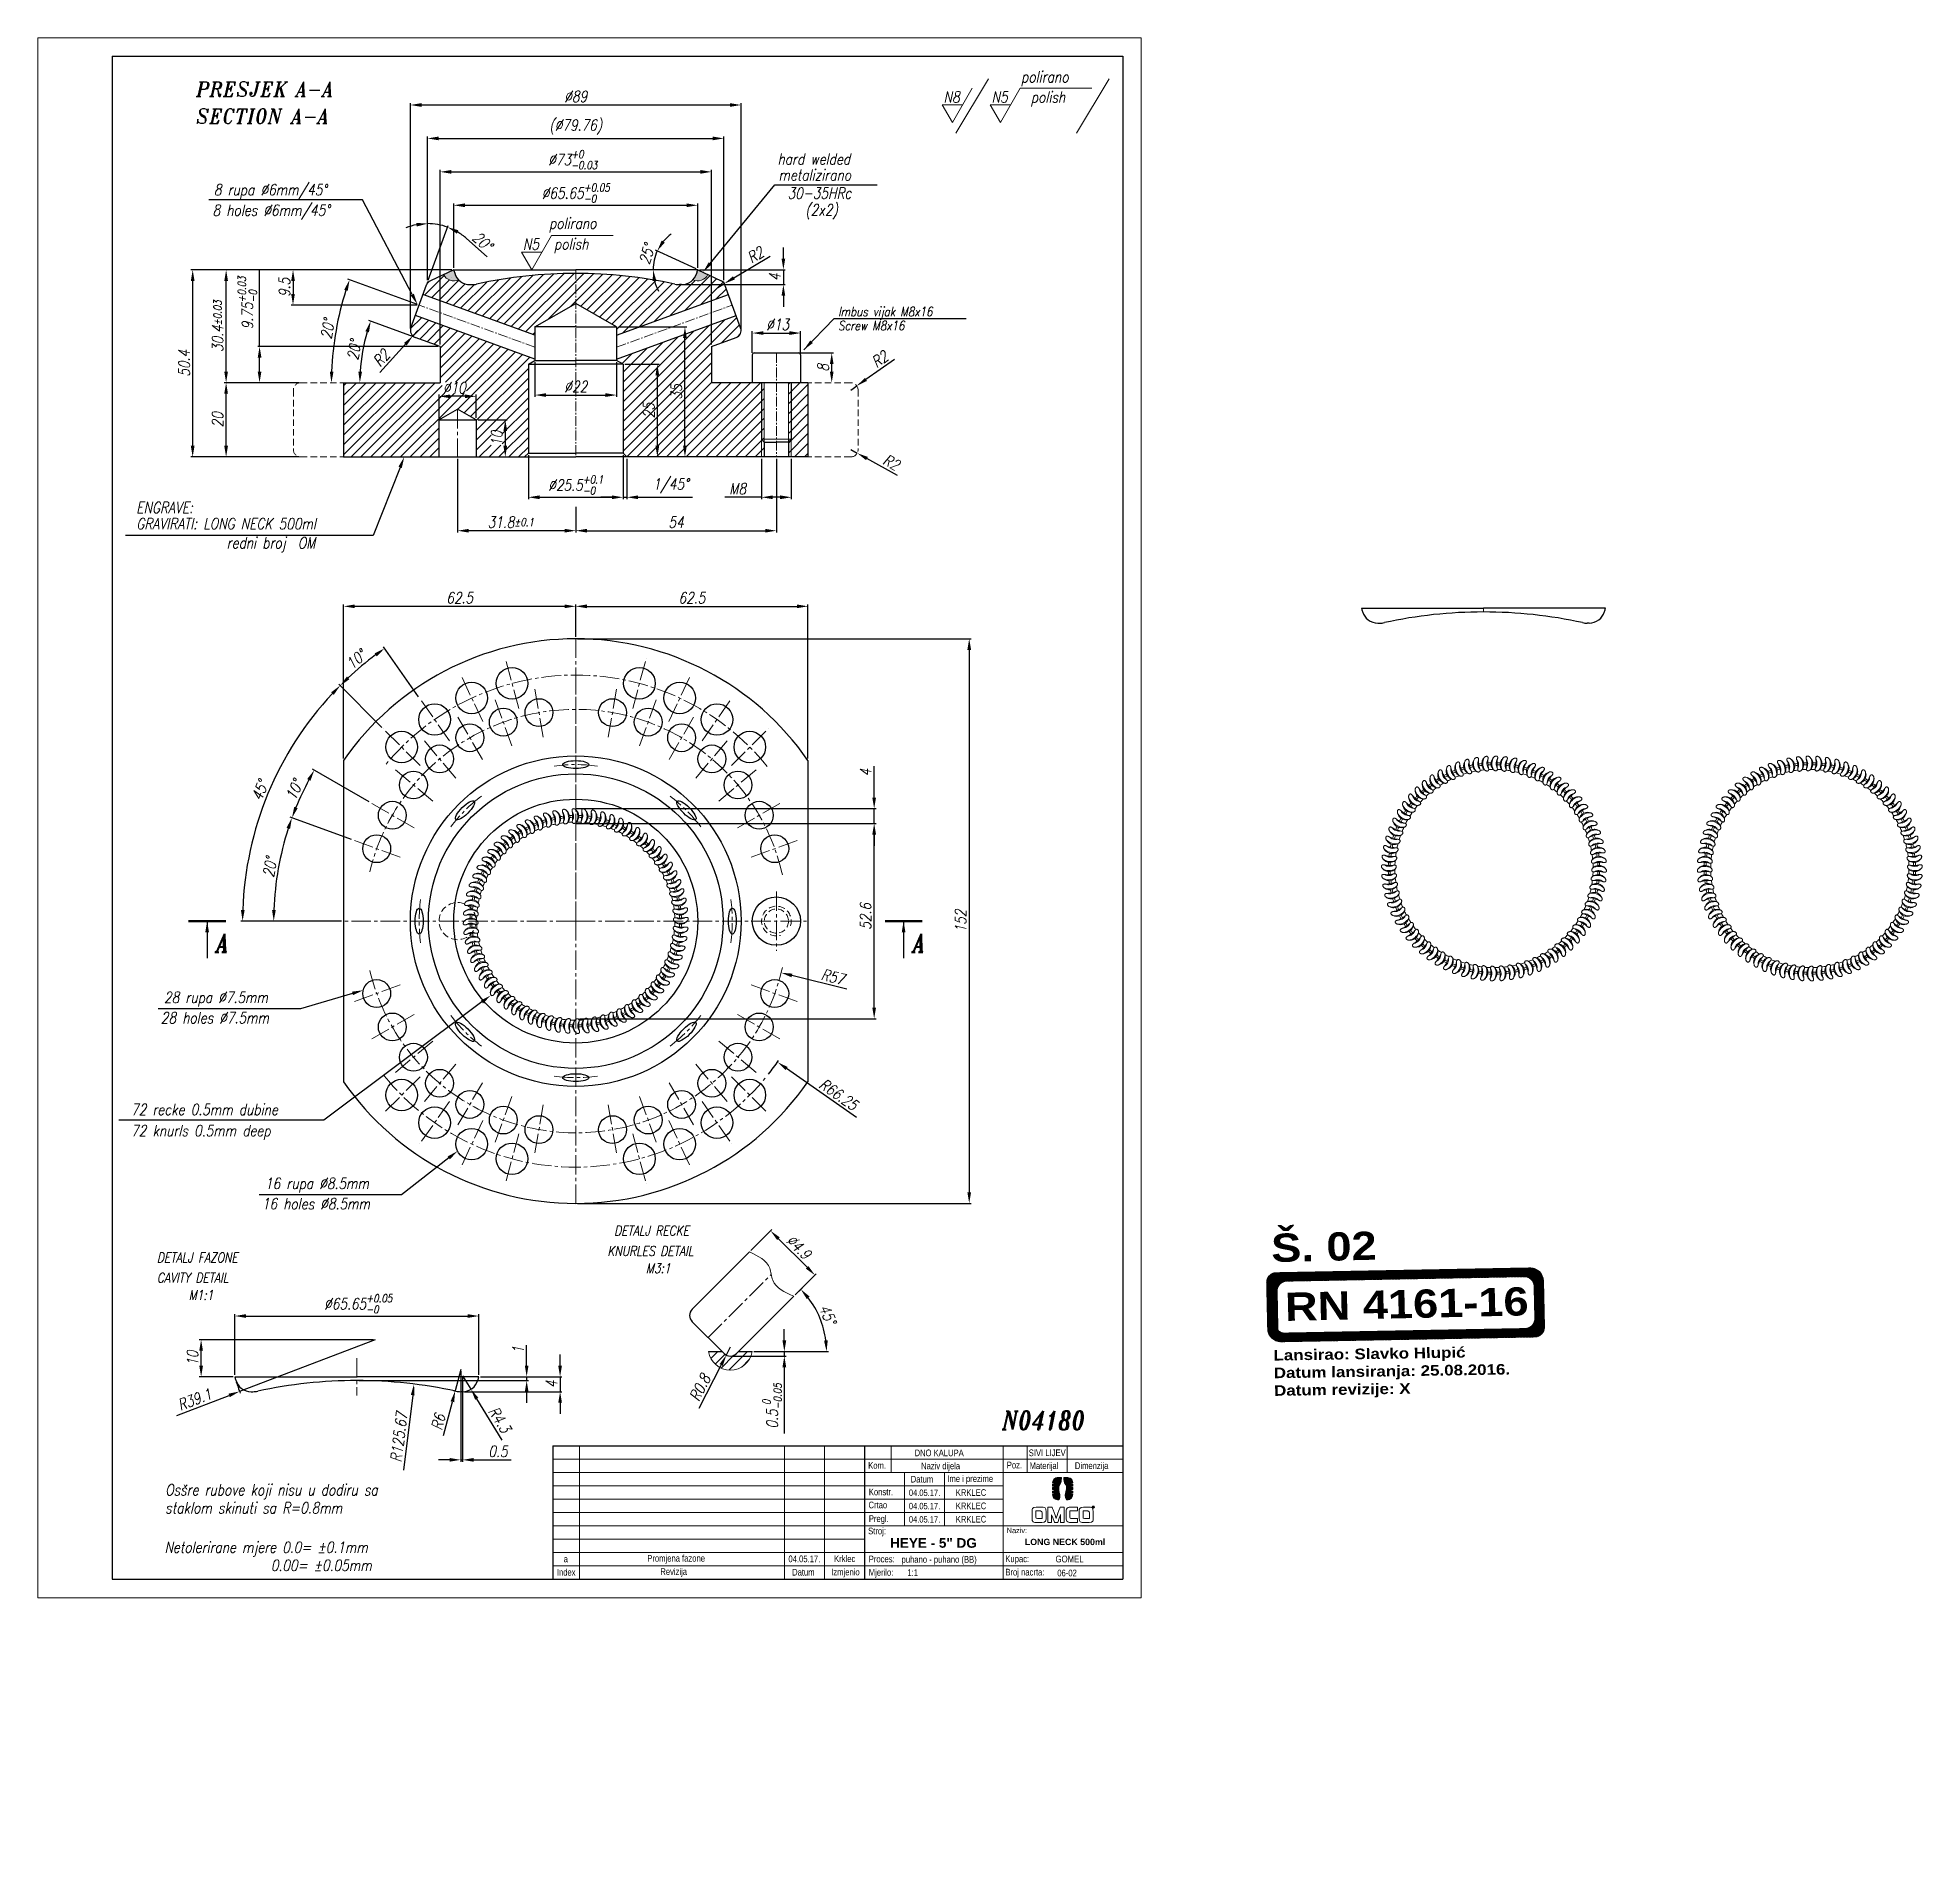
# Model space of a CAD drawing. Extents: x 89 to 596, y -47 to 440.
import ezdxf
from ezdxf import colors
from ezdxf.entities.mleader import LeaderData, LeaderLine
from ezdxf.math import Vec2, Vec3

# ---------------------------------------------------------------- set-up
doc = ezdxf.new("R2010")
doc.units = 0
doc.header["$LTSCALE"] = 7
doc.header["$MEASUREMENT"] = 0
doc.linetypes.add('CENTER2', pattern=[1.125, 0.75, -0.125, 0.125, -0.125])
doc.linetypes.add('HIDDEN', pattern=[0.375, 0.25, -0.125])
doc.layers.get('0').update_dxf_attribs({"linetype": 'CONTINUOUS', "lineweight": 15})
for name, color, linetype, lineweight in [('1', 1, 'CENTER2', 15), ('2', 2, 'HIDDEN', 15), ('3', 3, 'CONTINUOUS', 30), ('4', 5, 'CONTINUOUS', 50), ('8', 252, 'CONTINUOUS', 15), ('ENGLISH', 252, 'CONTINUOUS', 18)]:
    doc.layers.add(name, color=color, linetype=linetype, lineweight=lineweight)
doc.styles.add('ITALICT', font='ITALICT.shx', dxfattribs={"width": 0.8, "height": 3})
doc.styles.get("Standard").update_dxf_attribs({"font": 'isocp.shx', "height": 3})
doc.styles.add('style2', font='swissc.ttf')
doc.dimstyles.get("Standard").update_dxf_attribs({"dimtxt": 3, "dimasz": 3, "dimexe": 0.5, "dimexo": 0.5, "dimgap": 0.8, "dimtad": 1, "dimdsep": 46, "dimtxsty": 'ITALICT', "dimcen": 0.09, "dimazin": 2, "dimtfac": 1, "dimtmove": 0, "dimatfit": 3, "dimfxl": 1, "dimtolj": 1, "dimtzin": 0, "dimarcsym": 0})
doc.dimstyles.new('Standard$0', dxfattribs={"dimtxt": 3, "dimasz": 3, "dimexe": 0.5, "dimexo": 0.5, "dimgap": 0.8, "dimtad": 1, "dimdsep": 46, "dimtxsty": 'ITALICT', "dimcen": 0.09, "dimazin": 2, "dimtfac": 1, "dimtmove": 0, "dimatfit": 3, "dimfxl": 1, "dimtolj": 1, "dimtzin": 0, "dimarcsym": 0})
doc.dimstyles.new('Standard$2', dxfattribs={"dimtxt": 3, "dimasz": 3, "dimexe": 0.5, "dimexo": 0.5, "dimgap": 0.8, "dimtad": 1, "dimdsep": 46, "dimtxsty": 'ITALICT', "dimcen": 0.09, "dimazin": 2, "dimtfac": 1, "dimtmove": 0, "dimatfit": 3, "dimfxl": 1, "dimtolj": 1, "dimtzin": 0, "dimarcsym": 0})
doc.dimstyles.new('Standard$4', dxfattribs={"dimtxt": 3, "dimasz": 3, "dimexe": 0.5, "dimexo": 0.5, "dimgap": 0.8, "dimtad": 1, "dimdsep": 46, "dimtxsty": 'ITALICT', "dimcen": 0.09, "dimazin": 2, "dimtfac": 1, "dimtmove": 0, "dimatfit": 3, "dimfxl": 1, "dimtolj": 1, "dimtzin": 0, "dimarcsym": 0})
pattern_1 = [(45, (414.22121, 84.4947), (-0.04939141, 0.04939141), [])]

msp = doc.modelspace()

# ---------------------------------------------------------------- texts
at = {"linetype": 'Continuous', "style": 'ITALICT', "width": 0.9}
msp.add_text('PRESJEK A-A', height=4, dxfattribs=at).set_placement((131.651, 424.189))
at = {"style": 'ITALICT', "width": 0.8}
for s, height, p in [('8 rupa %%C6mm/45%%D', 3, (136.421, 397.6)), ('metalizirano', 3, (288.37, 401.571)), ('30-35HRc', 3, (290.818, 396.674)), ('(2x2)', 3, (295.609, 392.179)), ('Imbus vijak M8x16', 2.5, (304.429, 365.027)), ('GRAVIRATI: LONG NECK 500ml ', 3, (115.574, 307.698)), ('redni broj  OM', 3, (139.89, 302.541)), ('A', 5, (137.064, 193.8)), ('A', 5, (324.497, 193.8)), ('28 rupa %%C7.5mm', 3, (123.004, 180.166)), ('72 recke 0.5mm dubine', 3, (114.138, 149.967)), ('16 rupa %%C8.5mm', 3, (150.184, 130.094)), ('DETALJ RECKE', 2.625, (244.163, 117.546)), ('DETALJ FAZONE', 2.625, (121.107, 110.326)), ('M3:1', 2.625, (252.696, 107.429)), ('M1:1', 2.625, (129.64, 100.209)), ('N04180', 5, (348.606, 65.289)), ('staklom skinuti sa R=0.8mm', 3, (123.334, 42.727)), ('Osšre rubove koji nisu u dodiru sa', 3, (123.334, 47.585)), ('Netolerirane mjere 0.0= %%p0.1mm', 3, (123.133, 32.125)), ('                0.00= %%p0.05mm', 3, (123.133, 27.267))]:
    msp.add_text(s, height=height, dxfattribs=at).set_placement(p)
at = {"style": 'style2'}
for s, height, p in [('Kom.', 1.7938, (312.514, 54.742)), ('DNO KALUPA', 1.7938, (324.985, 58.137)), ('Naziv dijela', 1.79382, (326.741, 54.634)), ('Poz.', 1.7938, (349.821, 54.847)), ('SIVI LIJEV', 1.7938, (355.723, 58.15)), ('Materijal', 1.7938, (355.939, 54.687)), ('Dimenzija', 1.7938, (368.129, 54.691)), ('Datum', 1.7938, (323.951, 51.058)), ('Ime i prezime', 1.79382, (333.798, 51.193)), ('Crtao', 1.7938, (312.592, 44.121)), ('Konstr.', 1.7938, (312.687, 47.624)), ('04.05.17.', 1.7, (323.456, 47.459)), ('KRKLEC', 1.7938, (336.084, 47.459)), ('KRKLEC', 1.7938, (336.084, 43.871)), ('Pregl.', 1.7938, (312.687, 40.426)), ('04.05.17.', 1.7, (323.456, 43.871)), ('04.05.17.', 1.7, (323.456, 40.284)), ('KRKLEC', 1.7938, (336.084, 40.284)), ('Stroj:', 1.7938, (312.492, 37.119)), ('Naziv:', 1.4351, (349.803, 37.426)), ('a', 1.794, (230.554, 29.588)), ('Promjena fazone', 1.79382, (253.051, 29.764)), ('04.05.17.', 1.7938, (291.049, 29.601)), ('Krklec', 1.7938, (303.337, 29.642)), ('Proces:', 1.7938, (312.666, 29.557)), ('puhano - puhano (BB)', 1.79382, (321.495, 29.454)), ('Kupac:', 1.7938, (349.423, 29.618)), ('GOMEL', 1.8268, (362.93, 29.546)), ('Index', 1.7938, (228.725, 26)), ('Revizija', 1.7938, (256.572, 26.177)), ('Datum', 1.7938, (292.035, 26.013)), ('Izmjenio', 1.7938, (302.563, 26.054)), ('Mjerilo:', 1.7938, (312.666, 25.969)), ('1:1', 1.7938, (323.087, 25.914)), ('Broj nacrta:', 1.79382, (349.432, 26.028)), ('06-02', 1.7938, (363.4, 25.801))]:
    msp.add_text(s, height=height, dxfattribs=at).set_placement(p)
at = {"color": 1, "attachment_point": 1}
for s, insert, char_height, width, rotation in [('{\\fArial Black|b1|i0|c238|p34;Š. 02}', (420.873, 117.995), 7.6032, 76.08573, 1.3375), ('{\\fArial Black|b1|i0|c0|p34;RN \\fArial Black|b1|i0|c238|p34;4161-16}', (424.602, 102.144), 7.6032, 76.08573, 1.3375), ('{\\fArial Black|b1|i0|c238|p34;Lansirao: Slavko Hlupić^JDatum lansiranja: 25.08.2016.\\PDatum revizije: X}', (421.566, 86.73), 2.8512, 75.52171, 0.9173)]:
    msp.add_mtext(s, dxfattribs=dict(at, insert=insert, char_height=char_height, width=width, rotation=rotation))
at = {"attachment_point": 1}
for s, insert, char_height, width in [('{\\fArial|b1|i0|c238|p34;HEYE - 5" DG}', (318.426, 36.087), 2.6, 26.63899), ('{\\fArial|b1|i0|c238|p34;LONG NECK 500ml}', (354.663, 35.907), 1.7, 34.36193)]:
    msp.add_mtext(s, dxfattribs=dict(at, insert=insert, char_height=char_height, width=width))
at = {"layer": '8', "style": 'ITALICT', "width": 0.8}
msp.add_text('Screw M8x16', height=2.5, dxfattribs=at).set_placement((304.429, 361.259))
at = {"layer": 'ENGLISH', "linetype": 'Continuous', "style": 'ITALICT', "width": 0.9}
msp.add_text('SECTION A-A', height=4, dxfattribs=at).set_placement((131.651, 416.908))
at = {"layer": 'ENGLISH', "style": 'ITALICT', "width": 0.8}
for s, height, p in [('hard welded', 3, (288.121, 405.854)), ('8 holes %%C6mm/45%%D', 3, (136.06, 392.074)), ('ENGRAVE:', 3, (115.569, 312.061)), ('28 holes %%C7.5mm', 3, (122.143, 174.675)), ('72 knurls 0.5mm deep', 3, (114.138, 144.282)), ('16 holes %%C8.5mm', 3, (149.323, 124.603)), ('KNURLES DETAIL', 2.625, (242.343, 112.091)), ('CAVITY DETAIL', 2.625, (121.107, 104.871))]:
    msp.add_text(s, height=height, dxfattribs=at).set_placement(p)

# ---------------------------------------------------------------- blocks, each defined once
blk = doc.blocks.new('*D12')
at = {"color": 0, "lineweight": -2, "transparency": 16777216}
for p, q in [((193.93, 374.76), (193.93, 413.41)), ((196.93, 412.91), (270.69, 412.91)), ((273.69, 374.76), (273.69, 413.41))]:
    blk.add_line(p, q, dxfattribs=at)
at = {"color": 0, "transparency": 16777216}
for points in [[(196.93, 413.41), (196.93, 412.41), (193.93, 412.91)], [(270.69, 412.41), (270.69, 413.41), (273.69, 412.91)]]:
    blk.add_solid(points, dxfattribs=at)
at = {"color": 0, "transparency": 16777216, "insert": (233.81, 416), "char_height": 3, "attachment_point": 5, "style": 'ITALICT'}
blk.add_mtext('\\A1;(%%c79.76)', dxfattribs=at)
blk = doc.blocks.new('*D13')
at = {"color": 0, "lineweight": -2, "transparency": 16777216}
for p, q in [((189.31, 361.71), (189.31, 422.41)), ((192.31, 421.91), (275.31, 421.91)), ((278.31, 361.71), (278.31, 422.41))]:
    blk.add_line(p, q, dxfattribs=at)
at = {"color": 0, "transparency": 16777216}
for points in [[(192.31, 422.41), (192.31, 421.41), (189.31, 421.91)], [(275.31, 421.41), (275.31, 422.41), (278.31, 421.91)]]:
    blk.add_solid(points, dxfattribs=at)
at = {"color": 0, "transparency": 16777216, "insert": (233.81, 424.21), "char_height": 3, "attachment_point": 5, "style": 'ITALICT'}
blk.add_mtext('\\A1;%%c89', dxfattribs=at)
blk = doc.blocks.new('*D14')
at = {"color": 0, "linetype": 'ByBlock', "lineweight": -2, "transparency": 16777216}
for p, q in [((197.31, 357.4), (197.31, 404.41)), ((200.31, 403.91), (267.31, 403.91)), ((270.31, 357.4), (270.31, 404.41))]:
    blk.add_line(p, q, dxfattribs=at)
at = {"color": 0, "transparency": 16777216}
for points in [[(200.31, 404.41), (200.31, 403.41), (197.31, 403.91)], [(267.31, 403.41), (267.31, 404.41), (270.31, 403.91)]]:
    blk.add_solid(points, dxfattribs=at)
at = {"color": 0, "transparency": 16777216, "insert": (232.99, 407.19), "char_height": 3, "attachment_point": 5, "style": 'ITALICT'}
blk.add_mtext('\\A1;%%c73{}{\\H0.71x;\\C3;\\S+0^ -0.03;}', dxfattribs=at)
blk = doc.blocks.new('*D15')
at = {"color": 0, "lineweight": -2, "transparency": 16777216}
for p, q in [((200.48, 377.55), (157.22, 377.55)), ((157.72, 374.55), (157.72, 371.05)), ((191.17, 368.05), (157.22, 368.05))]:
    blk.add_line(p, q, dxfattribs=at)
at = {"color": 0, "transparency": 16777216}
for points in [[(158.22, 374.55), (157.22, 374.55), (157.72, 377.55)], [(157.22, 371.05), (158.22, 371.05), (157.72, 368.05)]]:
    blk.add_solid(points, dxfattribs=at)
at = {"color": 0, "transparency": 16777216, "insert": (155.42, 372.8), "char_height": 3, "attachment_point": 5, "rotation": 90, "style": 'ITALICT'}
blk.add_mtext('\\A1;9.5', dxfattribs=at)
blk = doc.blocks.new('*D4')
at = {"color": 0, "linetype": 'ByBlock', "lineweight": -2, "transparency": 16777216}
for p, q in [((200.98, 378.05), (200.98, 395.41)), ((203.98, 394.91), (263.63, 394.91)), ((266.63, 378.05), (266.63, 395.41))]:
    blk.add_line(p, q, dxfattribs=at)
at = {"color": 0, "transparency": 16777216}
for points in [[(203.98, 395.41), (203.98, 394.41), (200.98, 394.91)], [(263.63, 394.41), (263.63, 395.41), (266.63, 394.91)]]:
    blk.add_solid(points, dxfattribs=at)
at = {"color": 0, "transparency": 16777216, "insert": (233.81, 398.19), "char_height": 3, "attachment_point": 5, "style": 'ITALICT'}
blk.add_mtext('\\A1;%%c65.65{}{\\H0.71x;\\C3;\\S+0.05^ -0;}', dxfattribs=at)
blk = doc.blocks.new('*D5')
at = {"color": 0, "linetype": 'ByBlock', "lineweight": -2, "transparency": 16777216}
for p, q in [((148.72, 356.9), (148.72, 377.34)), ((196.81, 356.9), (148.22, 356.9)), ((148.72, 350.15), (148.72, 353.9)), ((159.31, 347.15), (148.22, 347.15))]:
    blk.add_line(p, q, dxfattribs=at)
at = {"color": 0, "transparency": 16777216}
for points in [[(149.22, 353.9), (148.22, 353.9), (148.72, 356.9)], [(148.22, 350.15), (149.22, 350.15), (148.72, 347.15)]]:
    blk.add_solid(points, dxfattribs=at)
at = {"color": 0, "transparency": 16777216, "insert": (145.44, 368.62), "char_height": 3, "attachment_point": 5, "rotation": 90, "style": 'ITALICT'}
blk.add_mtext('\\A1;9.75{}{\\H0.71x;\\C3;\\S+0.03^ -0;}', dxfattribs=at)
blk = doc.blocks.new('*D6')
at = {"color": 0, "lineweight": -2, "transparency": 16777216}
for p, q in [((159.31, 347.15), (139.22, 347.15)), ((139.72, 330.15), (139.72, 344.15)), ((159.31, 327.15), (139.22, 327.15))]:
    blk.add_line(p, q, dxfattribs=at)
at = {"color": 0, "transparency": 16777216}
for points in [[(139.22, 344.15), (140.22, 344.15), (139.72, 347.15)], [(139.22, 330.15), (140.22, 330.15), (139.72, 327.15)]]:
    blk.add_solid(points, dxfattribs=at)
at = {"color": 0, "transparency": 16777216, "insert": (137.42, 337.15), "char_height": 3, "attachment_point": 5, "rotation": 90, "style": 'ITALICT'}
blk.add_mtext('\\A1;20', dxfattribs=at)
blk = doc.blocks.new('*D7')
at = {"color": 0, "lineweight": -2, "transparency": 16777216}
for p, q in [((158.68, 377.55), (139.22, 377.55)), ((139.72, 350.15), (139.72, 374.55)), ((159.31, 347.15), (139.22, 347.15))]:
    blk.add_line(p, q, dxfattribs=at)
at = {"color": 0, "transparency": 16777216}
for points in [[(139.22, 374.55), (140.22, 374.55), (139.72, 377.55)], [(139.22, 350.15), (140.22, 350.15), (139.72, 347.15)]]:
    blk.add_solid(points, dxfattribs=at)
at = {"color": 0, "transparency": 16777216, "insert": (137.42, 362.35), "char_height": 3, "attachment_point": 5, "rotation": 90, "style": 'ITALICT'}
blk.add_mtext('\\A1;30.4{}{\\H0.71x;\\C3;%%p0.03}', dxfattribs=at)
blk = doc.blocks.new('*D8')
at = {"color": 0, "lineweight": -2, "transparency": 16777216}
for p, q in [((200.48, 377.55), (130.22, 377.55)), ((130.72, 330.15), (130.72, 374.55)), ((159.31, 327.15), (130.22, 327.15))]:
    blk.add_line(p, q, dxfattribs=at)
at = {"color": 0, "transparency": 16777216}
for points in [[(131.22, 374.55), (130.22, 374.55), (130.72, 377.55)], [(130.22, 330.15), (131.22, 330.15), (130.72, 327.15)]]:
    blk.add_solid(points, dxfattribs=at)
at = {"color": 0, "transparency": 16777216, "insert": (128.42, 352.35), "char_height": 3, "attachment_point": 5, "rotation": 90, "style": 'ITALICT'}
blk.add_mtext('\\A1;50.4', dxfattribs=at)
blk = doc.blocks.new('*D9')
at = {"color": 0, "lineweight": -2, "transparency": 16777216}
for p, q in [((289.69, 380.55), (289.69, 383.55)), ((267.13, 377.55), (290.19, 377.55)), ((289.69, 377.55), (289.69, 373.55)), ((262.78, 373.55), (290.19, 373.55)), ((289.69, 370.55), (289.69, 367.55))]:
    blk.add_line(p, q, dxfattribs=at)
at = {"color": 0, "transparency": 16777216}
for points in [[(289.19, 380.55), (290.19, 380.55), (289.69, 377.55)], [(290.19, 370.55), (289.19, 370.55), (289.69, 373.55)]]:
    blk.add_solid(points, dxfattribs=at)
at = {"color": 0, "transparency": 16777216, "insert": (287.39, 375.55), "char_height": 3, "attachment_point": 5, "rotation": 90, "style": 'ITALICT'}
blk.add_mtext('\\A1;4', dxfattribs=at)
blk = doc.blocks.new('*D10')
at = {"color": 0, "lineweight": -2, "transparency": 16777216}
for p, q in [((233.83, 228.49), (314.62, 228.49)), ((314.12, 178.9), (314.12, 225.49)), ((234.81, 175.9), (314.62, 175.9))]:
    blk.add_line(p, q, dxfattribs=at)
at = {"color": 0, "transparency": 16777216}
for points in [[(314.62, 225.49), (313.62, 225.49), (314.12, 228.49)], [(313.62, 178.9), (314.62, 178.9), (314.12, 175.9)]]:
    blk.add_solid(points, dxfattribs=at)
at = {"color": 0, "transparency": 16777216, "insert": (311.82, 203.45), "char_height": 3, "attachment_point": 5, "rotation": 90, "style": 'ITALICT'}
blk.add_mtext('\\A1;52.6', dxfattribs=at)
blk = doc.blocks.new('*D11')
at = {"color": 0, "lineweight": -2, "transparency": 16777216}
for p, q in [((314.12, 235.47), (314.12, 243.89)), ((233.71, 232.47), (314.62, 232.47)), ((233.83, 228.49), (314.62, 228.49)), ((314.12, 228.49), (314.12, 232.47)), ((314.12, 225.49), (314.12, 222.49))]:
    blk.add_line(p, q, dxfattribs=at)
at = {"color": 0, "transparency": 16777216}
for points in [[(313.62, 235.47), (314.62, 235.47), (314.12, 232.47)], [(314.62, 225.49), (313.62, 225.49), (314.12, 228.49)]]:
    blk.add_solid(points, dxfattribs=at)
at = {"color": 0, "transparency": 16777216, "insert": (311.82, 242.17), "char_height": 3, "attachment_point": 5, "rotation": 90, "style": 'ITALICT'}
blk.add_mtext('\\A1;4', dxfattribs=at)
blk = doc.blocks.new('*D16')
at = {"color": 0, "lineweight": -2, "transparency": 16777216}
blk.add_line((190.15, 359.5), (178.15, 363.87), dxfattribs=at)
blk.add_arc((224.1, 347.15), 48.39, 163.5526, 176.4474, dxfattribs=at)
at = {"color": 0, "transparency": 16777216}
for points in [[(177.21, 361.01), (178.16, 360.7), (178.62, 363.7)], [(176.3, 350.13), (175.3, 350.16), (175.7, 347.15)]]:
    blk.add_solid(points, dxfattribs=at)
at = {"color": 0, "transparency": 16777216, "insert": (174.17, 355.95), "char_height": 3, "attachment_point": 5, "rotation": 80, "style": 'ITALICT'}
blk.add_mtext('\\A1;20°', dxfattribs=at)
blk = doc.blocks.new('*D17')
at = {"color": 0, "lineweight": -2, "transparency": 16777216}
for p, q in [((191.31, 361.21), (189.97, 359.73)), ((181.08, 349.89), (187.96, 357.5))]:
    blk.add_line(p, q, dxfattribs=at)
at = {"color": 0, "transparency": 16777216}
blk.add_solid([(187.58, 357.84), (188.33, 357.17), (189.97, 359.73)], dxfattribs=at)
at = {"color": 0, "transparency": 16777216, "insert": (181.51, 353.8), "char_height": 3, "attachment_point": 5, "rotation": 47.9094, "style": 'ITALICT'}
blk.add_mtext('\\A1;R2', dxfattribs=at)
blk = doc.blocks.new('*D18')
at = {"color": 0, "lineweight": -2, "transparency": 16777216}
blk.add_line((191.2, 368.22), (172.48, 375.04), dxfattribs=at)
blk.add_arc((249.09, 347.15), 81.03, 162.1214, 177.8786, dxfattribs=at)
at = {"color": 0, "transparency": 16777216}
for points in [[(172.45, 371.86), (171.5, 372.19), (172.95, 374.86)], [(167.62, 350.16), (168.62, 350.14), (168.06, 347.15)]]:
    blk.add_solid(points, dxfattribs=at)
at = {"color": 0, "transparency": 16777216, "insert": (167.03, 361.62), "char_height": 3, "attachment_point": 5, "rotation": 80, "style": 'ITALICT'}
blk.add_mtext('\\A1;20%%d', dxfattribs=at)
blk = doc.blocks.new('*D19')
at = {"color": 0, "linetype": 'ByBlock', "lineweight": -2, "transparency": 16777216}
for p, q in [((142.07, 80.01), (142.07, 96.38)), ((207.72, 80.01), (207.72, 96.38)), ((145.07, 95.88), (204.72, 95.88))]:
    blk.add_line(p, q, dxfattribs=at)
at = {"color": 0, "transparency": 16777216}
for points in [[(145.07, 96.38), (145.07, 95.38), (142.07, 95.88)], [(204.72, 95.38), (204.72, 96.38), (207.72, 95.88)]]:
    blk.add_solid(points, dxfattribs=at)
at = {"color": 0, "transparency": 16777216, "insert": (175.26, 99.17), "char_height": 3, "attachment_point": 5, "style": 'ITALICT'}
blk.add_mtext('\\A1;%%c65.65{}{\\H0.71x;\\C3;\\S+0.05^ -0;}', dxfattribs=at)
blk = doc.blocks.new('*D20')
at = {"color": 0, "lineweight": -2, "transparency": 16777216}
for p, q in [((229.6, 82.51), (229.6, 85.51)), ((208.22, 79.51), (230.1, 79.51)), ((229.6, 79.51), (229.6, 75.51)), ((203.87, 75.51), (230.1, 75.51)), ((229.6, 72.51), (229.6, 69.51))]:
    blk.add_line(p, q, dxfattribs=at)
at = {"color": 0, "transparency": 16777216}
for points in [[(229.1, 82.51), (230.1, 82.51), (229.6, 79.51)], [(230.1, 72.51), (229.1, 72.51), (229.6, 75.51)]]:
    blk.add_solid(points, dxfattribs=at)
at = {"color": 0, "transparency": 16777216, "insert": (227.3, 77.51), "char_height": 3, "attachment_point": 5, "rotation": 90, "style": 'ITALICT'}
blk.add_mtext('\\A1;4', dxfattribs=at)
blk = doc.blocks.new('*D21')
at = {"color": 0, "lineweight": -2, "transparency": 16777216}
for p, q in [((319.59, 353.43), (311.9, 348.03)), ((307.81, 345.15), (309.44, 346.3))]:
    blk.add_line(p, q, dxfattribs=at)
at = {"color": 0, "transparency": 16777216}
blk.add_solid([(311.61, 348.44), (312.19, 347.62), (309.44, 346.3)], dxfattribs=at)
at = {"color": 0, "transparency": 16777216, "insert": (315.65, 353.47), "char_height": 3, "attachment_point": 5, "rotation": 35.1086, "style": 'ITALICT'}
blk.add_mtext('\\A1;R2', dxfattribs=at)
blk = doc.blocks.new('*D22')
at = {"color": 0, "lineweight": -2, "transparency": 16777216}
for p, q in [((307.81, 329.15), (309.56, 328.18)), ((320.4, 322.17), (312.18, 326.73))]:
    blk.add_line(p, q, dxfattribs=at)
at = {"color": 0, "transparency": 16777216}
blk.add_solid([(312.42, 327.16), (311.94, 326.29), (309.56, 328.18)], dxfattribs=at)
at = {"color": 0, "transparency": 16777216, "insert": (318.72, 325.73), "char_height": 3, "attachment_point": 5, "rotation": 330.9977, "style": 'ITALICT'}
blk.add_mtext('\\A1;R2', dxfattribs=at)
blk = doc.blocks.new('*D23')
at = {"color": 0, "lineweight": -2, "transparency": 16777216}
for p, q in [((202.01, 326.65), (202.01, 306.8)), ((233.81, 313.75), (233.81, 306.8)), ((230.81, 307.3), (205.01, 307.3))]:
    blk.add_line(p, q, dxfattribs=at)
at = {"color": 0, "transparency": 16777216}
for points in [[(205.01, 307.8), (205.01, 306.8), (202.01, 307.3)], [(230.81, 307.8), (230.81, 306.8), (233.81, 307.3)]]:
    blk.add_solid(points, dxfattribs=at)
at = {"color": 0, "transparency": 16777216, "insert": (216.31, 309.6), "char_height": 3, "attachment_point": 5, "style": 'ITALICT'}
blk.add_mtext('\\A1;31.8{}{\\H0.71x;\\C3;%%p0.1}', dxfattribs=at)
blk = doc.blocks.new('*D24')
at = {"color": 0, "lineweight": -2, "transparency": 16777216}
for p, q in [((207.51, 337.15), (215.35, 337.15)), ((214.85, 334.15), (214.85, 330.15))]:
    blk.add_line(p, q, dxfattribs=at)
at = {"color": 0, "transparency": 16777216}
for points in [[(214.35, 334.15), (215.35, 334.15), (214.85, 337.15)], [(214.35, 330.15), (215.35, 330.15), (214.85, 327.15)]]:
    blk.add_solid(points, dxfattribs=at)
at = {"color": 0, "transparency": 16777216, "insert": (212.55, 332.15), "char_height": 3, "attachment_point": 5, "rotation": 90, "style": 'ITALICT'}
blk.add_mtext('\\A1;10', dxfattribs=at)
blk = doc.blocks.new('*D25')
at = {"color": 0, "lineweight": -2, "transparency": 16777216}
for p, q in [((197.01, 337.65), (197.01, 343.98)), ((204.01, 343.48), (200.01, 343.48)), ((207.01, 337.65), (207.01, 343.98))]:
    blk.add_line(p, q, dxfattribs=at)
at = {"color": 0, "transparency": 16777216}
for points in [[(200.01, 343.98), (200.01, 342.98), (197.01, 343.48)], [(204.01, 343.98), (204.01, 342.98), (207.01, 343.48)]]:
    blk.add_solid(points, dxfattribs=at)
at = {"color": 0, "transparency": 16777216, "insert": (201.13, 345.78), "char_height": 3, "attachment_point": 5, "style": 'ITALICT'}
blk.add_mtext('\\A1;%%c10', dxfattribs=at)
blk = doc.blocks.new('*D26')
at = {"color": 0, "lineweight": -2, "transparency": 16777216}
for p, q in [((281.31, 355.15), (281.31, 361.01)), ((284.31, 360.51), (291.31, 360.51)), ((294.31, 355.15), (294.31, 361.01))]:
    blk.add_line(p, q, dxfattribs=at)
at = {"color": 0, "transparency": 16777216}
for points in [[(284.31, 361.01), (284.31, 360.01), (281.31, 360.51)], [(291.31, 360.01), (291.31, 361.01), (294.31, 360.51)]]:
    blk.add_solid(points, dxfattribs=at)
at = {"color": 0, "transparency": 16777216, "insert": (288.15, 362.81), "char_height": 3, "attachment_point": 5, "style": 'ITALICT'}
blk.add_mtext('\\A1;%%c13', dxfattribs=at)
blk = doc.blocks.new('*D27')
at = {"color": 0, "lineweight": -2, "transparency": 16777216}
for p, q in [((283.81, 326.65), (283.81, 315.8)), ((291.81, 326.65), (291.81, 315.8)), ((283.81, 316.3), (273.95, 316.3)), ((288.81, 316.3), (286.81, 316.3))]:
    blk.add_line(p, q, dxfattribs=at)
at = {"color": 0, "transparency": 16777216}
for points in [[(286.81, 316.8), (286.81, 315.8), (283.81, 316.3)], [(288.81, 316.8), (288.81, 315.8), (291.81, 316.3)]]:
    blk.add_solid(points, dxfattribs=at)
at = {"color": 0, "transparency": 16777216, "insert": (277.38, 318.6), "char_height": 3, "attachment_point": 5, "style": 'ITALICT'}
blk.add_mtext('\\A1;M8', dxfattribs=at)
blk = doc.blocks.new('*D28')
at = {"color": 0, "lineweight": -2, "transparency": 16777216}
for p, q in [((294.31, 355.15), (303.2, 355.15)), ((302.7, 350.15), (302.7, 352.15))]:
    blk.add_line(p, q, dxfattribs=at)
at = {"color": 0, "transparency": 16777216}
for points in [[(302.2, 352.15), (303.2, 352.15), (302.7, 355.15)], [(302.2, 350.15), (303.2, 350.15), (302.7, 347.15)]]:
    blk.add_solid(points, dxfattribs=at)
at = {"color": 0, "transparency": 16777216, "insert": (300.4, 351.15), "char_height": 3, "attachment_point": 5, "rotation": 90, "style": 'ITALICT'}
blk.add_mtext('\\A1;8', dxfattribs=at)
blk = doc.blocks.new('*D29')
at = {"color": 0, "lineweight": -2, "transparency": 16777216}
for p, q in [((287.81, 326.65), (287.81, 306.8)), ((233.81, 313.75), (233.81, 306.8)), ((236.81, 307.3), (284.81, 307.3))]:
    blk.add_line(p, q, dxfattribs=at)
at = {"color": 0, "transparency": 16777216}
for points in [[(236.81, 307.8), (236.81, 306.8), (233.81, 307.3)], [(284.81, 307.8), (284.81, 306.8), (287.81, 307.3)]]:
    blk.add_solid(points, dxfattribs=at)
at = {"color": 0, "transparency": 16777216, "insert": (260.81, 309.6), "char_height": 3, "attachment_point": 5, "style": 'ITALICT'}
blk.add_mtext('\\A1;54', dxfattribs=at)
blk = doc.blocks.new('*D30')
at = {"color": 0, "lineweight": -2, "transparency": 16777216}
for p, q in [((222.81, 352.66), (222.81, 343.32)), ((244.81, 352.66), (244.81, 343.32)), ((225.81, 343.82), (241.81, 343.82))]:
    blk.add_line(p, q, dxfattribs=at)
at = {"color": 0, "transparency": 16777216}
for points in [[(225.81, 344.32), (225.81, 343.32), (222.81, 343.82)], [(241.81, 344.32), (241.81, 343.32), (244.81, 343.82)]]:
    blk.add_solid(points, dxfattribs=at)
at = {"color": 0, "transparency": 16777216, "insert": (233.81, 346.12), "char_height": 3, "attachment_point": 5, "style": 'ITALICT'}
blk.add_mtext('\\A1;%%c22', dxfattribs=at)
blk = doc.blocks.new('*D31')
at = {"color": 0, "lineweight": -2, "transparency": 16777216}
for p, q in [((221.06, 327.65), (221.06, 315.8)), ((246.56, 327.65), (246.56, 315.8)), ((224.06, 316.3), (243.56, 316.3))]:
    blk.add_line(p, q, dxfattribs=at)
at = {"color": 0, "transparency": 16777216}
for points in [[(224.06, 316.8), (224.06, 315.8), (221.06, 316.3)], [(243.56, 316.8), (243.56, 315.8), (246.56, 316.3)]]:
    blk.add_solid(points, dxfattribs=at)
at = {"color": 0, "transparency": 16777216, "insert": (233.81, 319.58), "char_height": 3, "attachment_point": 5, "style": 'ITALICT'}
blk.add_mtext('\\A1;%%c25.5{}{\\H0.71x;\\C3;\\S+0.1^ -0;}', dxfattribs=at)
blk = doc.blocks.new('*D32')
at = {"color": 0, "lineweight": -2, "transparency": 16777216}
for p, q in [((247.56, 326.65), (247.56, 315.8)), ((243.56, 316.3), (240.56, 316.3)), ((246.56, 316.3), (247.56, 316.3)), ((250.56, 316.3), (265.21, 316.3))]:
    blk.add_line(p, q, dxfattribs=at)
at = {"color": 0, "transparency": 16777216}
for points in [[(243.56, 316.8), (243.56, 315.8), (246.56, 316.3)], [(250.56, 316.8), (250.56, 315.8), (247.56, 316.3)]]:
    blk.add_solid(points, dxfattribs=at)
at = {"color": 0, "transparency": 16777216, "insert": (259.39, 319.38), "char_height": 3, "attachment_point": 5, "style": 'ITALICT'}
blk.add_mtext('\\A1;1/45%%d', dxfattribs=at)
blk = doc.blocks.new('*D33')
at = {"color": 0, "lineweight": -2, "transparency": 16777216}
for p, q in [((245.31, 362.15), (263.69, 362.15)), ((263.19, 330.15), (263.19, 359.15))]:
    blk.add_line(p, q, dxfattribs=at)
at = {"color": 0, "transparency": 16777216}
for points in [[(262.69, 359.15), (263.69, 359.15), (263.19, 362.15)], [(262.69, 330.15), (263.69, 330.15), (263.19, 327.15)]]:
    blk.add_solid(points, dxfattribs=at)
at = {"color": 0, "transparency": 16777216, "insert": (260.89, 344.65), "char_height": 3, "attachment_point": 5, "rotation": 90, "style": 'ITALICT'}
blk.add_mtext('\\A1;35', dxfattribs=at)
blk = doc.blocks.new('*D34')
at = {"color": 0, "lineweight": -2, "transparency": 16777216}
for p, q in [((247.06, 352.15), (256.26, 352.15)), ((255.76, 349.15), (255.76, 330.15))]:
    blk.add_line(p, q, dxfattribs=at)
at = {"color": 0, "transparency": 16777216}
for points in [[(255.26, 349.15), (256.26, 349.15), (255.76, 352.15)], [(255.26, 330.15), (256.26, 330.15), (255.76, 327.15)]]:
    blk.add_solid(points, dxfattribs=at)
at = {"color": 0, "transparency": 16777216, "insert": (253.46, 339.65), "char_height": 3, "attachment_point": 5, "rotation": 90, "style": 'ITALICT'}
blk.add_mtext('\\A1;25', dxfattribs=at)
blk = doc.blocks.new('*D45')
at = {"color": 0, "lineweight": -2, "transparency": 16777216}
for p, q in [((234.31, 278.2), (340.2, 278.2)), ((339.7, 275.2), (339.7, 129.2)), ((234.31, 126.2), (340.2, 126.2))]:
    blk.add_line(p, q, dxfattribs=at)
at = {"color": 0, "transparency": 16777216}
for points in [[(339.2, 275.2), (340.2, 275.2), (339.7, 278.2)], [(339.2, 129.2), (340.2, 129.2), (339.7, 126.2)]]:
    blk.add_solid(points, dxfattribs=at)
at = {"color": 0, "transparency": 16777216, "insert": (337.4, 202.2), "char_height": 3, "attachment_point": 5, "rotation": 90, "style": 'ITALICT'}
blk.add_mtext('\\A1;152', dxfattribs=at)
blk = doc.blocks.new('*D46')
at = {"color": 0, "lineweight": -2, "transparency": 16777216}
for p, q in [((171.31, 245.94), (171.31, 287.44)), ((230.81, 286.94), (174.31, 286.94)), ((233.81, 278.7), (233.81, 287.44))]:
    blk.add_line(p, q, dxfattribs=at)
at = {"color": 0, "transparency": 16777216}
for points in [[(174.31, 287.44), (174.31, 286.44), (171.31, 286.94)], [(230.81, 287.44), (230.81, 286.44), (233.81, 286.94)]]:
    blk.add_solid(points, dxfattribs=at)
at = {"color": 0, "transparency": 16777216, "insert": (202.56, 289.24), "char_height": 3, "attachment_point": 5, "style": 'ITALICT'}
blk.add_mtext('\\A1;62.5', dxfattribs=at)
blk = doc.blocks.new('*D47')
at = {"color": 0, "lineweight": -2, "transparency": 16777216}
for p, q in [((233.81, 278.7), (233.81, 287.44)), ((236.81, 286.94), (293.31, 286.94)), ((296.31, 245.94), (296.31, 287.44))]:
    blk.add_line(p, q, dxfattribs=at)
at = {"color": 0, "transparency": 16777216}
for points in [[(236.81, 287.44), (236.81, 286.44), (233.81, 286.94)], [(293.31, 287.44), (293.31, 286.44), (296.31, 286.94)]]:
    blk.add_solid(points, dxfattribs=at)
at = {"color": 0, "transparency": 16777216, "insert": (265.06, 289.24), "char_height": 3, "attachment_point": 5, "style": 'ITALICT'}
blk.add_mtext('\\A1;62.5', dxfattribs=at)
blk = doc.blocks.new('*D48')
at = {"color": 0, "lineweight": -2, "transparency": 16777216}
blk.add_line((306.79, 183.85), (292, 187.57), dxfattribs=at)
at = {"color": 0, "transparency": 16777216}
blk.add_solid([(292.12, 188.05), (291.87, 187.08), (289.09, 188.3)], dxfattribs=at)
at = {"color": 0, "transparency": 16777216, "insert": (303.03, 187.17), "char_height": 3, "attachment_point": 5, "rotation": 345.8882, "style": 'ITALICT'}
blk.add_mtext('\\A1;R57', dxfattribs=at)
blk = doc.blocks.new('*D49')
at = {"color": 0, "lineweight": -2, "transparency": 16777216}
blk.add_line((309.38, 149.35), (290.56, 162.51), dxfattribs=at)
blk.add_arc((233.81, 202.2), 66.25, 321.4891, 325.4645, dxfattribs=at)
at = {"color": 0, "transparency": 16777216}
blk.add_solid([(290.84, 162.92), (290.27, 162.1), (288.1, 164.23)], dxfattribs=at)
at = {"color": 0, "transparency": 16777216, "insert": (304.56, 155.52), "char_height": 3, "attachment_point": 5, "rotation": 325.032, "style": 'ITALICT'}
blk.add_mtext('\\A1;R66.25', dxfattribs=at)
blk = doc.blocks.new('*D50')
at = {"color": 0, "lineweight": -2, "transparency": 16777216}
for p, q in [((178.17, 234.32), (162.99, 243.08)), ((173.43, 224.17), (156.97, 230.16))]:
    blk.add_line(p, q, dxfattribs=at)
blk.add_arc((233.81, 202.2), 81.27, 152.1152, 157.8848, dxfattribs=at)
at = {"color": 0, "transparency": 16777216}
for points in [[(161.54, 240.45), (162.41, 239.96), (163.43, 242.83)], [(158.98, 232.61), (158.05, 232.97), (157.44, 229.99)]]:
    blk.add_solid(points, dxfattribs=at)
at = {"color": 0, "transparency": 16777216, "insert": (158.07, 237.51), "char_height": 3, "attachment_point": 5, "rotation": 65, "style": 'ITALICT'}
blk.add_mtext('\\A1;10°', dxfattribs=at)
blk = doc.blocks.new('*D51')
at = {"color": 0, "lineweight": -2, "transparency": 16777216}
for p, q in [((173.43, 224.17), (156.95, 230.17)), ((170.81, 202.2), (152.02, 202.2))]:
    blk.add_line(p, q, dxfattribs=at)
blk.add_arc((233.81, 202.2), 81.29, 162.1147, 177.8853, dxfattribs=at)
at = {"color": 0, "transparency": 16777216}
for points in [[(155.98, 227.32), (156.92, 227), (157.42, 230)], [(153.08, 205.19), (152.08, 205.21), (152.52, 202.2)]]:
    blk.add_solid(points, dxfattribs=at)
at = {"color": 0, "transparency": 16777216, "insert": (151.49, 216.71), "char_height": 3, "attachment_point": 5, "rotation": 80, "style": 'ITALICT'}
blk.add_mtext('\\A1;20°', dxfattribs=at)
blk = doc.blocks.new('*D52')
at = {"color": 0, "lineweight": -2, "transparency": 16777216}
for p, q in [((181.66, 254.35), (170.05, 265.95)), ((170.81, 202.2), (143.65, 202.2))]:
    blk.add_line(p, q, dxfattribs=at)
blk.add_arc((233.81, 202.2), 89.66, 136.9171, 178.0829, dxfattribs=at)
at = {"color": 0, "transparency": 16777216}
for points in [[(167.96, 263.79), (168.68, 263.09), (170.41, 265.6)], [(144.7, 205.19), (143.7, 205.21), (144.15, 202.2)]]:
    blk.add_solid(points, dxfattribs=at)
at = {"color": 0, "transparency": 16777216, "insert": (148.85, 237.39), "char_height": 3, "attachment_point": 5, "rotation": 67.5, "style": 'ITALICT'}
blk.add_mtext('\\A1;45°', dxfattribs=at)
blk = doc.blocks.new('*D53')
at = {"color": 0, "lineweight": -2, "transparency": 16777216}
for p, q in [((191.51, 262.61), (182.1, 276.05)), ((181.66, 254.35), (170.06, 265.95))]:
    blk.add_line(p, q, dxfattribs=at)
blk.add_arc((233.81, 202.2), 89.66, 126.9173, 133.0827, dxfattribs=at)
at = {"color": 0, "transparency": 16777216}
for points in [[(179.66, 274.28), (180.25, 273.47), (182.38, 275.64)], [(172.92, 267.32), (172.22, 268.04), (170.41, 265.59)]]:
    blk.add_solid(points, dxfattribs=at)
at = {"color": 0, "transparency": 16777216, "insert": (174.7, 272.64), "char_height": 3, "attachment_point": 5, "rotation": 40, "style": 'ITALICT'}
blk.add_mtext('\\A1;10°', dxfattribs=at)
blk = doc.blocks.new('*D54')
at = {"color": 0, "linetype": 'ByBlock', "lineweight": -2, "transparency": 16777216}
for p, q in [((275.41, 87.5), (274.32, 85.36)), ((266.99, 71.07), (272.95, 82.69))]:
    blk.add_line(p, q, dxfattribs=at)
at = {"color": 0, "transparency": 16777216}
blk.add_solid([(273.39, 82.46), (272.5, 82.92), (274.32, 85.36)], dxfattribs=at)
at = {"color": 0, "transparency": 16777216, "insert": (267.24, 76.6), "char_height": 3, "attachment_point": 5, "rotation": 62.8566, "style": 'ITALICT'}
blk.add_mtext('\\A1;R0.8', dxfattribs=at)
blk = doc.blocks.new('*D55')
at = {"color": 0, "linetype": 'ByBlock', "lineweight": -2, "transparency": 16777216}
for p, q in [((280.92, 113.5), (286.59, 119.17)), ((288.36, 116.7), (296.06, 109)), ((292.87, 101.56), (298.54, 107.23))]:
    blk.add_line(p, q, dxfattribs=at)
at = {"color": 0, "transparency": 16777216}
for points in [[(288.71, 117.05), (288.01, 116.34), (286.24, 118.82)], [(295.71, 108.64), (296.41, 109.35), (298.18, 106.88)]]:
    blk.add_solid(points, dxfattribs=at)
at = {"color": 0, "transparency": 16777216, "insert": (293.84, 114.47), "char_height": 3, "attachment_point": 5, "rotation": 315, "style": 'ITALICT'}
blk.add_mtext('\\A1;%%C4.9', dxfattribs=at)
blk = doc.blocks.new('*D56')
at = {"color": 0, "lineweight": -2, "transparency": 16777216}
for p, q in [((289.94, 89.3), (289.94, 92.3)), ((281.76, 86.3), (290.44, 86.3)), ((289.94, 86.3), (289.94, 85.1)), ((275.91, 85.1), (290.44, 85.1)), ((289.94, 82.1), (289.94, 64.22))]:
    blk.add_line(p, q, dxfattribs=at)
at = {"color": 0, "transparency": 16777216}
for points in [[(289.44, 89.3), (290.44, 89.3), (289.94, 86.3)], [(290.44, 82.1), (289.44, 82.1), (289.94, 85.1)]]:
    blk.add_solid(points, dxfattribs=at)
at = {"color": 0, "transparency": 16777216, "insert": (286.65, 71.66), "char_height": 3, "attachment_point": 5, "rotation": 90, "style": 'ITALICT'}
blk.add_mtext('\\A1;0.5{}{\\H0.71x;\\C3;\\S 0^ -0.05;}', dxfattribs=at)
blk = doc.blocks.new('A$C0FD72C1E')
for p, q in [((4.36, 12.08), (-0.96, 2.86)), ((8.79, 14.65), (0, 0)), ((17.26, 12.08), (11.94, 2.86)), ((17.26, 12.08), (36.56, 12.08)), ((41.25, 14.65), (32.45, 0)), ((-3.7, 7.62), (-0.96, 2.86)), ((1.79, 7.62), (-3.7, 7.62)), ((9.19, 7.62), (11.94, 2.86)), ((14.69, 7.62), (9.19, 7.62))]:
    blk.add_line(p, q)
at = {"style": 'ITALICT', "width": 0.8}
for s, p in [('polirano', (17.55, 13.67)), ('N8', (-3.32, 8.24)), ('N5', (9.58, 8.24))]:
    blk.add_text(s, height=3, dxfattribs=at).set_placement(p)
at = {"layer": 'ENGLISH', "style": 'ITALICT', "width": 0.8}
blk.add_text('polish', height=3, dxfattribs=at).set_placement((20.16, 8.23))
blk = doc.blocks.new('A$C06FE1C3C')
for p, q in [((-9.22, 5.32), (-9.22, 21.93)), ((-9.22, 5.32), (0, 0)), ((-4.76, 2.75), (-4.76, -2.75)), ((-4.76, -2.75), (0, 0))]:
    blk.add_line(p, q)
at = {"style": 'ITALICT', "width": 0.8}
for s, p in [('polirano', (-11.02, 4.68)), ('N5', (-5.38, -2.36))]:
    blk.add_text(s, height=3, rotation=90, dxfattribs=at).set_placement(p)
at = {"layer": 'ENGLISH', "style": 'ITALICT', "width": 0.8}
blk.add_text('polish', height=3, rotation=90, dxfattribs=at).set_placement((-5.45, 6.02))
blk = doc.blocks.new('*D64')
at = {"color": 0, "linetype": 'ByBlock', "lineweight": -2, "transparency": 16777216}
blk.add_line((266.18, 377.76), (255.3, 382.83), dxfattribs=at)
for start, end in [(126.2822, 140.6411), (155, 180), (194.3589, 208.7178)]:
    blk.add_arc((266.63, 377.55), 12, start, end, dxfattribs=at)
at = {"color": 0, "transparency": 16777216}
for points in [[(256.93, 385.43), (257.78, 384.9), (255.75, 382.62)], [(255.5, 374.64), (254.51, 374.51), (254.63, 377.55)]]:
    blk.add_solid(points, dxfattribs=at)
at = {"color": 0, "transparency": 16777216, "insert": (252.96, 381.75), "char_height": 3, "attachment_point": 5, "rotation": 72.9226, "style": 'ITALICT'}
blk.add_mtext('\\A1;25%%d', dxfattribs=at)
blk = doc.blocks.new('*D65')
at = {"color": 0, "linetype": 'ByBlock', "lineweight": -2, "transparency": 16777216}
for p, q in [((292.87, 101.56), (294.72, 103.42)), ((281.76, 86.3), (301.81, 86.3))]:
    blk.add_line(p, q, dxfattribs=at)
blk.add_arc((277.6, 86.3), 23.71, 7.2544, 37.7456, dxfattribs=at)
at = {"color": 0, "transparency": 16777216}
for points in [[(296.73, 101.14), (295.98, 100.48), (294.37, 103.06)], [(300.63, 89.26), (301.62, 89.32), (301.31, 86.3)]]:
    blk.add_solid(points, dxfattribs=at)
at = {"color": 0, "transparency": 16777216, "insert": (301.63, 96.25), "char_height": 3, "attachment_point": 5, "rotation": 292.5, "style": 'ITALICT'}
blk.add_mtext('\\A1;45%%d', dxfattribs=at)
blk = doc.blocks.new('*D67')
at = {"color": 0, "lineweight": -2, "transparency": 16777216}
for p, q in [((179.35, 89.51), (132.49, 89.51)), ((132.99, 82.51), (132.99, 86.51)), ((141.57, 79.51), (132.49, 79.51))]:
    blk.add_line(p, q, dxfattribs=at)
at = {"color": 0, "transparency": 16777216}
for points in [[(133.49, 86.51), (132.49, 86.51), (132.99, 89.51)], [(132.49, 82.51), (133.49, 82.51), (132.99, 79.51)]]:
    blk.add_solid(points, dxfattribs=at)
at = {"color": 0, "transparency": 16777216, "insert": (130.69, 84.51), "char_height": 3, "attachment_point": 5, "rotation": 90, "style": 'ITALICT'}
blk.add_mtext('\\A1;10', dxfattribs=at)
blk = doc.blocks.new('*D68')
at = {"color": 0, "lineweight": -2, "transparency": 16777216}
for p, q in [((202.84, 81.01), (202.84, 56.66)), ((203.34, 79.31), (203.34, 56.66)), ((199.84, 57.16), (196.84, 57.16)), ((202.84, 57.16), (203.34, 57.16)), ((206.34, 57.16), (216.43, 57.16))]:
    blk.add_line(p, q, dxfattribs=at)
at = {"color": 0, "transparency": 16777216}
for points in [[(199.84, 56.66), (199.84, 57.66), (202.84, 57.16)], [(206.34, 57.66), (206.34, 56.66), (203.34, 57.16)]]:
    blk.add_solid(points, dxfattribs=at)
at = {"color": 0, "transparency": 16777216, "insert": (212.88, 59.46), "char_height": 3, "attachment_point": 5, "style": 'ITALICT'}
blk.add_mtext('\\A1;0.5', dxfattribs=at)
blk = doc.blocks.new('*D69')
at = {"color": 0, "lineweight": -2, "transparency": 16777216}
for p, q in [((220.6, 82.51), (220.6, 88.02)), ((175.4, 78.51), (221.1, 78.51)), ((208.22, 79.51), (221.1, 79.51)), ((220.6, 79.51), (220.6, 78.51)), ((220.6, 75.51), (220.6, 72.51))]:
    blk.add_line(p, q, dxfattribs=at)
at = {"color": 0, "transparency": 16777216}
for points in [[(220.1, 82.51), (221.1, 82.51), (220.6, 79.51)], [(221.1, 75.51), (220.1, 75.51), (220.6, 78.51)]]:
    blk.add_solid(points, dxfattribs=at)
at = {"color": 0, "transparency": 16777216, "insert": (218.3, 86.76), "char_height": 3, "attachment_point": 5, "rotation": 90, "style": 'ITALICT'}
blk.add_mtext('\\A1;1', dxfattribs=at)
blk = doc.blocks.new('*D83')
at = {"color": 0, "lineweight": -2, "transparency": 16777216}
for p, q in [((203.34, 79.81), (205.6, 76.15)), ((214.03, 62.48), (207.18, 73.6))]:
    blk.add_line(p, q, dxfattribs=at)
at = {"color": 0, "transparency": 16777216}
blk.add_solid([(207.6, 73.86), (206.75, 73.33), (205.6, 76.15)], dxfattribs=at)
at = {"color": 0, "transparency": 16777216, "insert": (213.35, 67.97), "char_height": 3, "attachment_point": 5, "rotation": 301.6847, "style": 'ITALICT'}
blk.add_mtext('\\A1;R4.3', dxfattribs=at)
blk = doc.blocks.new('*D84')
at = {"color": 0, "lineweight": -2, "transparency": 16777216}
for p, q in [((202.84, 81.51), (201.35, 75.7)), ((198.26, 63.69), (200.6, 72.79))]:
    blk.add_line(p, q, dxfattribs=at)
blk.add_arc((202.84, 81.51), 6, 250.8106, 257.7565, dxfattribs=at)
at = {"color": 0, "transparency": 16777216}
blk.add_solid([(201.09, 72.67), (200.12, 72.92), (201.35, 75.7)], dxfattribs=at)
at = {"color": 0, "transparency": 16777216, "insert": (196.83, 67.36), "char_height": 3, "attachment_point": 5, "rotation": 75.5867, "style": 'ITALICT'}
blk.add_mtext('\\A1;R6', dxfattribs=at)
blk = doc.blocks.new('*D86')
at = {"color": 0, "lineweight": -2, "transparency": 16777216}
for p, q in [((193.93, 375.26), (193.93, 390.47)), ((194.1, 374.73), (199.47, 389.5)), ((204.42, 385.95), (209.95, 380.99))]:
    blk.add_line(p, q, dxfattribs=at)
for start, end in [(100.9565, 111.913), (70, 90), (48.087, 59.0435)]:
    blk.add_arc((193.93, 374.26), 15.71, start, end, dxfattribs=at)
at = {"color": 0, "transparency": 16777216}
for points in [[(190.99, 389.19), (190.89, 390.18), (193.93, 389.97)], [(202.23, 388.19), (201.8, 387.28), (199.3, 389.03)]]:
    blk.add_solid(points, dxfattribs=at)
at = {"color": 0, "transparency": 16777216, "insert": (208.72, 385.18), "char_height": 3, "attachment_point": 5, "rotation": 318.087, "style": 'ITALICT'}
blk.add_mtext('\\A1;20%%d', dxfattribs=at)
blk = doc.blocks.new('*D87')
at = {"color": 0, "lineweight": -2, "transparency": 16777216}
for p, q in [((276.38, 375.37), (286.11, 381.21)), ((272.09, 372.8), (273.81, 373.83))]:
    blk.add_line(p, q, dxfattribs=at)
at = {"color": 0, "transparency": 16777216}
blk.add_solid([(276.12, 375.8), (276.64, 374.94), (273.81, 373.83)], dxfattribs=at)
at = {"color": 0, "transparency": 16777216, "insert": (282.18, 381.54), "char_height": 3, "attachment_point": 5, "rotation": 30.9612, "style": 'ITALICT'}
blk.add_mtext('\\A1;R2', dxfattribs=at)
blk = doc.blocks.new('*D88')
at = {"color": 0, "lineweight": -2, "transparency": 16777216}
for p, q in [((179.87, 89.51), (143.34, 75.58)), ((126.41, 69.13), (140.53, 74.51))]:
    blk.add_line(p, q, dxfattribs=at)
blk.add_arc((179.87, 89.51), 39.1, 196.9174, 201.6017, dxfattribs=at)
at = {"color": 0, "transparency": 16777216}
blk.add_solid([(140.71, 74.04), (140.35, 74.98), (143.34, 75.58)], dxfattribs=at)
at = {"color": 0, "transparency": 16777216, "insert": (131.25, 73.43), "char_height": 3, "attachment_point": 5, "rotation": 20.869, "style": 'ITALICT'}
blk.add_mtext('\\A1;R39.1', dxfattribs=at)
blk = doc.blocks.new('*D89')
at = {"color": 0, "lineweight": -2, "transparency": 16777216}
blk.add_line((189.93, 74.58), (187.43, 54.37), dxfattribs=at)
at = {"color": 0, "transparency": 16777216}
blk.add_solid([(190.42, 74.52), (189.43, 74.64), (190.29, 77.56)], dxfattribs=at)
at = {"color": 0, "transparency": 16777216, "insert": (186.21, 63.27), "char_height": 3, "attachment_point": 5, "rotation": 82.9613, "style": 'ITALICT'}
blk.add_mtext('\\A1;R125.67', dxfattribs=at)

# ---------------------------------------------------------------- dimensions: what is measured, and where the dimension line sits
for base, p1, p2, text, override, picture, middle in [((278.307, 421.91), (189.307, 361.213), (278.307, 361.213), '%%c<>', {"dimtmove": 0}, '*D13', (233.807, 421.91)), ((273.687, 412.91), (193.928, 374.261), (273.687, 374.261), '(%%c<>)', {"dimtmove": 0}, '*D12', (233.807, 412.91)), ((270.307, 403.91), (197.307, 356.9), (270.307, 356.9), '<>{}{\\H0.71x;\\C3;\\S+0^ -0.03;}', {"dimpost": '%%c<>', "dimtp": 0, "dimtm": 0.03, "dimtdec": 2, "dimtmove": 0, "dimfxl": 1.5, "dimtzin": 8, "dimarcsym": 1}, '*D14', (232.993, 403.91)), ((207.721, 95.882), (142.071, 79.507), (207.721, 79.507), '<>{}{\\H0.71x;\\C3;\\S+0.05^ -0;}', {"dimpost": '%%c<>', "dimtp": 0.05, "dimfxl": 1.5, "dimtzin": 8, "dimarcsym": 1}, '*D19', (175.259, 95.882))]:
    dim = msp.add_linear_dim(base=base, p1=p1, p2=p2, text=text, dimstyle='Standard', override=override)
    dim.commit()
    dim.dimension.update_dxf_attribs({"geometry": picture, "text_midpoint": middle, "dimtype": 160})
for base, p1, p2, text, override, picture, middle in [((266.632, 394.91), (200.982, 377.55), (266.632, 377.55), '<>{}{\\H0.71x;\\C3;\\S+0.05^ -0;}', {"dimpost": '%%c<>', "dimtp": 0.05, "dimtmove": 0, "dimfxl": 1.5, "dimtzin": 8, "dimarcsym": 1}, '*D4', (233.807, 398.195)), ((246.557, 316.298), (221.057, 328.15), (246.557, 328.15), '%%c<>{}{\\H0.71x;\\C3;\\S+0.1^ -0;}', {"dimtp": 0.1, "dimtm": 0, "dimtmove": 0}, '*D31', (233.807, 319.583))]:
    dim = msp.add_linear_dim(base=base, p1=p1, p2=p2, text=text, dimstyle='Standard', override=override)
    dim.commit()
    dim.dimension.update_dxf_attribs({"geometry": picture, "text_midpoint": middle})
for base, line1, line2, dimstyle, override, picture, middle in [((195.7524, 389.8668), ((193.645, 373.4825), (193.9283, 374.2609)), ((193.9283, 374.7609), (193.9283, 374.2609)), 'Standard$2', {"dimscale": 1}, '*D86', (208.7245, 385.1837)), ((300.506, 92.434), ((277.107, 85.801), (292.514, 101.208)), ((277.604, 86.298), (281.256, 86.298)), 'Standard', {"dimarcsym": 1}, '*D65', (301.634, 96.251))]:
    dim = msp.add_angular_dim_2l(base=base, line1=line1, line2=line2, dimstyle=dimstyle, override=override)
    dim.commit()
    dim.dimension.update_dxf_attribs({"geometry": picture, "text_midpoint": middle})
dim = msp.add_angular_dim_2l(base=(254.757, 379.29), line1=((200.982, 377.55), (266.632, 377.55)), line2=((266.632, 377.55), (272.936, 374.611)), dimstyle='Standard', override={"dimarcsym": 1})
dim.commit()
dim.dimension.update_dxf_attribs({"geometry": '*D64', "text_midpoint": (255.159, 381.075), "dimtype": 162})
for base, p1, p2, angle, text, override, picture, middle in [((148.72, 356.9), (159.807, 347.15), (197.307, 356.9), 90, '<>{}{\\H0.71x;\\C3;\\S+0.03^ -0;}', {"dimpost": '<>', "dimtp": 0.03, "dimfxl": 1.5, "dimtzin": 8, "dimarcsym": 1}, '*D5', (148.72, 368.619)), ((139.72, 377.55), (159.807, 347.15), (159.184, 377.55), 90, '<>{}{\\H0.71x;\\C3;%%p0.03}', {"dimtp": 0.03, "dimtm": 0.03, "dimtdec": 2, "dimtmove": 0, "dimtzin": 0}, '*D7', (139.72, 362.35)), ((202.007, 307.298), (233.807, 314.252), (202.007, 327.15), 180, '<>{}{\\H0.71x;\\C3;%%p0.1}', {"dimtp": 0.1, "dimtm": 0.1, "dimtmove": 0}, '*D23', (216.307, 307.298))]:
    dim = msp.add_linear_dim(base=base, p1=p1, p2=p2, angle=angle, text=text, dimstyle='Standard', override=override)
    dim.commit()
    dim.dimension.update_dxf_attribs({"geometry": picture, "text_midpoint": middle, "dimtype": 160})
for base, p1, p2, dimstyle, picture, middle in [((289.695, 373.55), (266.632, 377.55), (262.279, 373.55), 'Standard', '*D9', (287.395, 375.55)), ((263.191, 362.15), (263.191, 327.15), (244.807, 362.15), 'Standard', '*D33', (260.891, 344.65)), ((302.696, 355.15), (302.696, 347.15), (293.806, 355.15), 'Standard', '*D28', (300.396, 351.15)), ((255.758, 327.15), (246.557, 352.15), (255.758, 327.15), 'Standard', '*D34', (253.458, 339.65)), ((214.849, 327.15), (207.007, 337.15), (214.849, 327.15), 'Standard', '*D24', (212.549, 332.15)), ((132.994, 89.507), (142.071, 79.507), (179.845, 89.507), 'Standard$0', '*D67', (130.694, 84.507))]:
    dim = msp.add_linear_dim(base=base, p1=p1, p2=p2, angle=90, dimstyle=dimstyle)
    dim.commit()
    dim.dimension.update_dxf_attribs({"geometry": picture, "text_midpoint": middle})
for center, mpoint, dimstyle, picture, middle in [((272.091, 372.798), (273.806, 373.827), 'Standard$4', '*D87', (283.366, 379.563)), ((191.307, 361.213), (189.967, 359.728), 'Standard', '*D17', (183.221, 352.26))]:
    dim = msp.add_radius_dim(center=center, mpoint=mpoint, dimstyle=dimstyle)
    dim.commit()
    dim.dimension.update_dxf_attribs({"geometry": picture, "text_midpoint": middle, "dimtype": 164})
for base, p1, p2, dimstyle, override, picture, middle in [((130.72, 377.55), (159.807, 327.15), (200.982, 377.55), 'Standard', {"dimtmove": 0}, '*D8', (130.72, 352.35)), ((157.72, 368.05), (200.982, 377.55), (191.668, 368.05), 'Standard', {"dimtmove": 0}, '*D15', (157.72, 372.8)), ((314.122, 232.469), (233.327, 228.495), (233.213, 232.469), 'Standard', {"dimdec": 1}, '*D11', (314.122, 242.173)), ((314.122, 228.495), (234.314, 175.9), (233.327, 228.495), 'Standard', {"dimdec": 1}, '*D10', (314.122, 203.447)), ((220.6, 78.507), (207.721, 79.507), (174.896, 78.507), 'Standard$0', {"dimtmove": 0}, '*D69', (220.6, 86.765)), ((229.6, 75.507), (207.721, 79.507), (203.367, 75.507), 'Standard', {"dimtmove": 0}, '*D20', (229.6, 77.507))]:
    dim = msp.add_linear_dim(base=base, p1=p1, p2=p2, angle=90, dimstyle=dimstyle, override=override)
    dim.commit()
    dim.dimension.update_dxf_attribs({"geometry": picture, "text_midpoint": middle, "dimtype": 160})
for base, line1, line2, picture, middle in [((170.245, 365.837), ((168.06, 347.15), (197.307, 347.15)), ((222.807, 356.716), (191.668, 368.05)), '*D18', (167.027, 361.62)), ((177.009, 358.31), ((175.704, 347.15), (197.307, 347.15)), ((197.307, 356.9), (190.623, 359.333)), '*D16', (174.174, 355.953)), ((178.2, 272.524), ((199.823, 250.732), (191.793, 262.2)), ((191.911, 244.093), (182.012, 253.993)), '*D53', (174.7, 272.639)), ((156.158, 247.028), ((191.911, 244.093), (182.012, 253.993)), ((171.307, 202.197), (296.307, 202.197)), '*D52', (148.846, 237.39)), ((161.184, 238.67), ((190.29, 227.322), (178.598, 234.072)), ((186.588, 219.384), (173.902, 224.001)), '*D50', (158.069, 237.515)), ((154.712, 220.943), ((171.307, 202.197), (296.307, 202.197)), ((186.588, 219.384), (173.902, 224.001)), '*D51', (151.491, 216.712))]:
    dim = msp.add_angular_dim_2l(base=base, line1=line1, line2=line2, dimstyle='Standard')
    dim.commit()
    dim.dimension.update_dxf_attribs({"geometry": picture, "text_midpoint": middle})
for base, p1, p2, text, picture, middle in [((294.306, 360.512), (281.306, 354.65), (294.306, 354.65), '%%c<>', '*D26', (288.146, 360.512)), ((291.806, 316.298), (283.806, 327.15), (291.806, 327.15), 'M<>', '*D27', (277.377, 316.298))]:
    dim = msp.add_linear_dim(base=base, p1=p1, p2=p2, text=text, dimstyle='Standard')
    dim.commit()
    dim.dimension.update_dxf_attribs({"geometry": picture, "text_midpoint": middle, "dimtype": 160})
for center, mpoint, picture, middle in [((307.807, 345.15), (309.444, 346.301), '*D21', (316.97, 351.592)), ((307.807, 329.15), (309.557, 328.181), '*D22', (318.718, 325.732))]:
    dim = msp.add_radius_dim(center=center, mpoint=mpoint, dimstyle='Standard')
    dim.commit()
    dim.dimension.update_dxf_attribs({"geometry": picture, "text_midpoint": middle})
for base, p1, p2, text, picture, middle in [((244.807, 343.824), (222.807, 353.161), (244.807, 353.161), '%%c<>', '*D30', (233.807, 346.124)), ((247.557, 316.298), (246.557, 316.298), (247.557, 327.15), '<>/45%%d', '*D32', (259.386, 319.384))]:
    dim = msp.add_linear_dim(base=base, p1=p1, p2=p2, text=text, dimstyle='Standard')
    dim.commit()
    dim.dimension.update_dxf_attribs({"geometry": picture, "text_midpoint": middle})
dim = msp.add_linear_dim(base=(139.72, 347.15), p1=(159.807, 327.15), p2=(159.807, 347.15), angle=90, dimstyle='Standard')
dim.commit()
dim.dimension.update_dxf_attribs({"geometry": '*D6', "text_midpoint": (139.72, 337.15), "dimtype": 160})
dim = msp.add_linear_dim(base=(197.007, 343.478), p1=(207.007, 337.15), p2=(197.007, 337.15), angle=180, text='%%c<>', dimstyle='Standard')
dim.commit()
dim.dimension.update_dxf_attribs({"geometry": '*D25', "text_midpoint": (201.132, 343.478), "dimtype": 160})
for base, p1, p2, dimstyle, picture, middle in [((287.806, 307.298), (233.807, 314.252), (287.806, 327.15), 'Standard', '*D29', (260.807, 309.598)), ((171.307, 286.938), (233.807, 278.197), (171.307, 245.438), 'Standard', '*D46', (202.557, 289.238)), ((296.307, 286.938), (233.807, 278.197), (296.307, 245.438), 'Standard', '*D47', (265.057, 289.238)), ((203.342, 57.156), (202.842, 81.507), (203.342, 79.807), 'Standard$0', '*D68', (212.885, 59.456))]:
    dim = msp.add_linear_dim(base=base, p1=p1, p2=p2, dimstyle=dimstyle)
    dim.commit()
    dim.dimension.update_dxf_attribs({"geometry": picture, "text_midpoint": middle})
dim = msp.add_aligned_dim(p1=(233.807, 278.197), p2=(233.807, 126.197), distance=105.896, dimstyle='Standard')
dim.commit()
dim.dimension.update_dxf_attribs({"geometry": '*D45', "text_midpoint": (337.404, 202.197)})
for center, mpoint, dimstyle, override, picture, middle in [((233.807, 202.197), (289.087, 188.3), 'Standard', {"dimcen": 0, "dimtofl": 0}, '*D48', (302.466, 184.937)), ((233.807, 202.197), (288.098, 164.228), 'Standard', {"dimcen": 0, "dimtofl": 0}, '*D49', (303.242, 153.636)), ((174.896, -47.158), (190.295, 77.56), 'Standard$4', {"dimcen": 0.06, "dimsd1": 1, "dimtmove": 1, "dimatfit": 0}, '*D89', (188.495, 62.985))]:
    dim = msp.add_radius_dim(center=center, mpoint=mpoint, dimstyle=dimstyle, override=override)
    dim.commit()
    dim.dimension.update_dxf_attribs({"geometry": picture, "text_midpoint": middle, "dimtype": 164})
dim = msp.add_aligned_dim(p1=(280.571, 113.151), p2=(292.514, 101.208), distance=8.015, text='%%C4.9', dimstyle='Standard', override={"dimlfac": 0.333333, "dimpost": '%%C<>', "dimarcsym": 1})
dim.commit()
dim.dimension.update_dxf_attribs({"geometry": '*D55', "text_midpoint": (293.837, 114.473)})
dim = msp.add_linear_dim(base=(289.937, 85.098), p1=(281.256, 86.298), p2=(275.41, 85.098), angle=90, text='0.5{}{\\H0.71x;\\C3;\\S 0^ -0.05;}', dimstyle='Standard', override={"dimlfac": 0.333333, "dimtm": 0.05, "dimtdec": 3})
dim.commit()
dim.dimension.update_dxf_attribs({"geometry": '*D56', "text_midpoint": (286.652, 71.66)})
for center, mpoint, dimstyle, override, picture, middle in [((179.87, 89.507), (143.335, 75.579), 'Standard$4', {"dimcen": 0.06, "dimsd1": 1, "dimtmove": 1, "dimatfit": 0}, '*D88', (131.25, 73.433)), ((275.41, 87.498), (274.315, 85.362), 'Standard', {"dimlfac": 0.333333, "dimarcsym": 1}, '*D54', (267.237, 76.597)), ((202.842, 81.507), (201.348, 75.696), 'Standard$4', {"dimcen": 0.06, "dimsd1": 1, "dimtmove": 1, "dimatfit": 0}, '*D84', (196.831, 67.358)), ((203.342, 79.807), (205.6, 76.148), 'Standard$4', {"dimcen": 0.06, "dimsd1": 1, "dimtmove": 1, "dimatfit": 0}, '*D83', (213.35, 67.972))]:
    dim = msp.add_radius_dim(center=center, mpoint=mpoint, dimstyle=dimstyle, override=override)
    dim.commit()
    dim.dimension.update_dxf_attribs({"geometry": picture, "text_midpoint": middle})

# ---------------------------------------------------------------- hatches: boundary and pattern name
h = msp.add_hatch(color=256)
edge = h.paths.add_edge_path()
edge.add_arc((238.782, 387.55), 39.1, 194.8183, 196.18476, ccw=False)
edge.add_line((200.982, 377.55), (198.264, 376.282))
edge.add_arc((200.982, 377.55), 3, 205, 295.70565)
edge.add_arc((205.361, 377.85), 4.3, 196.18476, 224.29847, ccw=False)
h.paths.add_polyline_path([(266.632, 377.55, -0.0059624), (266.383, 376.652, -0.1232882), (265.331, 374.847, 0.4178254), (269.351, 376.282)])
h = msp.add_hatch()
h.set_pattern_fill('ANSI31', color=1, scale=0.0055, style=0)
h.set_pattern_definition([(45, (414.221213, 84.494701), (-0.012347852, 0.012347852), [])])
h.paths.add_polyline_path([(491.126, 90.994, 0.4152273), (493.716, 93.693), (493.437, 106.235, 0.3387966), (491.431, 108.74, 0.0523796), (490.699, 108.815, 0.0040711), (490.642, 108.814), (422.34, 107.532, 0.4152273), (419.75, 104.834), (420.027, 92.398, 0.0040711), (420.029, 92.341, 0.0523796), (420.133, 91.613, 0.3387966), (422.718, 89.711)])
h.paths.add_polyline_path([(491.922, 95.199, -0.4152273), (489.332, 92.501), (424.663, 91.287, -0.1882834), (422.862, 91.952, -0.2086819), (421.975, 93.868), (421.764, 103.332, -0.4152273), (424.354, 106.03), (489.023, 107.244, -0.4132006), (491.712, 104.663), (491.729, 103.893)], flags=16)
h = msp.add_hatch()
h.set_pattern_fill('ANSI31', scale=0.022, style=0)
h.set_pattern_definition(pattern_1)
h.paths.add_polyline_path([(422.718, 89.711, -0.3387966), (420.133, 91.613, 0.3486048), (423.612, 88.957), (491.913, 90.239, 0.4152273), (494.503, 92.937), (494.227, 105.373, 0.3486048), (491.431, 108.74, -0.3387966), (493.437, 106.235), (493.716, 93.693, -0.4152273), (491.126, 90.994)])
h = msp.add_hatch()
h.set_pattern_fill('ANSI31', scale=0.022, style=0)
h.set_pattern_definition(pattern_1)
h.paths.add_polyline_path([(491.712, 104.663, 0.4132006), (489.023, 107.244), (424.354, 106.03, 0.4152273), (421.764, 103.332), (421.975, 93.868, 0.2086819), (422.862, 91.952, -0.0928507), (422.779, 92.348), (422.551, 102.576, -0.4152273), (425.141, 105.275), (489.04, 106.474, -0.4132006), (491.729, 103.893)])
h = msp.add_hatch(color=142)
h.dxf.hatch_style = 1
edge = h.paths.add_edge_path()
edge.add_spline(control_points=[(363.787, 49.635), (363.787, 50.395), (364.456, 50.599), (364.53, 52.422)], knot_values=[0.952381, 0.952381, 0.952381, 0.952381, 1, 1, 1, 1], degree=3, periodic=0)
edge.add_spline(control_points=[(364.53, 52.422), (364.53, 52.422), (363.758, 52.422), (363.758, 52.422)], knot_values=[0, 0, 0, 0, 0.047619, 0.047619, 0.047619, 0.047619], degree=3, periodic=0)
edge.add_spline(control_points=[(363.758, 52.422), (362.454, 52.422), (362.157, 51.417), (362.089, 50.958), (362.089, 50.958), (362.089, 50.958), (362.2, 50.958), (362.31, 50.958)], knot_values=[0.047619, 0.047619, 0.047619, 0.047619, 0.0952381, 0.0952381, 0.0952381, 0.0952381, 0.1190476, 0.1190476, 0.1190476, 0.1190476], degree=3, periodic=0)
edge.add_spline(control_points=[(362.31, 50.958), (362.421, 50.958), (362.531, 50.958), (362.531, 50.958), (362.531, 50.958), (362.531, 50.958), (362.531, 50.866), (362.531, 50.773)], knot_values=[0.1190476, 0.1190476, 0.1190476, 0.1190476, 0.1428571, 0.1428571, 0.1428571, 0.1428571, 0.1666667, 0.1666667, 0.1666667, 0.1666667], degree=3, periodic=0)
edge.add_spline(control_points=[(362.531, 50.773), (362.531, 50.681), (362.531, 50.588), (362.531, 50.588), (362.531, 50.588), (362.531, 50.588), (362.416, 50.588), (362.3, 50.588)], knot_values=[0.1666667, 0.1666667, 0.1666667, 0.1666667, 0.1904762, 0.1904762, 0.1904762, 0.1904762, 0.2142857, 0.2142857, 0.2142857, 0.2142857], degree=3, periodic=0)
edge.add_spline(control_points=[(362.3, 50.588), (362.185, 50.588), (362.069, 50.588), (362.069, 50.588), (362.069, 50.588), (362.069, 50.588), (362.069, 50.452), (362.069, 50.317)], knot_values=[0.2142857, 0.2142857, 0.2142857, 0.2142857, 0.2380952, 0.2380952, 0.2380952, 0.2380952, 0.2619048, 0.2619048, 0.2619048, 0.2619048], degree=3, periodic=0)
edge.add_spline(control_points=[(362.069, 50.317), (362.069, 50.181), (362.069, 50.045), (362.069, 50.045), (362.069, 50.045), (362.069, 50.045), (362.185, 50.045), (362.3, 50.045)], knot_values=[0.2619048, 0.2619048, 0.2619048, 0.2619048, 0.2857143, 0.2857143, 0.2857143, 0.2857143, 0.3095238, 0.3095238, 0.3095238, 0.3095238], degree=3, periodic=0)
edge.add_spline(control_points=[(362.3, 50.045), (362.416, 50.045), (362.531, 50.045), (362.531, 50.045), (362.531, 50.045), (362.531, 50.045), (362.531, 49.953), (362.531, 49.86)], knot_values=[0.3095238, 0.3095238, 0.3095238, 0.3095238, 0.3333333, 0.3333333, 0.3333333, 0.3333333, 0.3571429, 0.3571429, 0.3571429, 0.3571429], degree=3, periodic=0)
edge.add_spline(control_points=[(362.531, 49.86), (362.531, 49.768), (362.531, 49.675), (362.531, 49.675), (362.531, 49.675), (362.531, 49.675), (362.416, 49.675), (362.3, 49.675)], knot_values=[0.3571429, 0.3571429, 0.3571429, 0.3571429, 0.3809524, 0.3809524, 0.3809524, 0.3809524, 0.4047619, 0.4047619, 0.4047619, 0.4047619], degree=3, periodic=0)
edge.add_spline(control_points=[(362.3, 49.675), (362.185, 49.675), (362.069, 49.675), (362.069, 49.675), (362.069, 49.675), (362.069, 49.675), (362.069, 49.539), (362.069, 49.404)], knot_values=[0.4047619, 0.4047619, 0.4047619, 0.4047619, 0.4285714, 0.4285714, 0.4285714, 0.4285714, 0.452381, 0.452381, 0.452381, 0.452381], degree=3, periodic=0)
edge.add_spline(control_points=[(362.069, 49.404), (362.069, 49.268), (362.069, 49.132), (362.069, 49.132), (362.069, 49.132), (362.069, 49.132), (362.185, 49.132), (362.3, 49.132)], knot_values=[0.452381, 0.452381, 0.452381, 0.452381, 0.4761905, 0.4761905, 0.4761905, 0.4761905, 0.5, 0.5, 0.5, 0.5], degree=3, periodic=0)
edge.add_spline(control_points=[(362.3, 49.132), (362.416, 49.132), (362.531, 49.132), (362.531, 49.132), (362.531, 49.132), (362.531, 49.132), (362.531, 49.039), (362.531, 48.947)], knot_values=[0.5, 0.5, 0.5, 0.5, 0.5238095, 0.5238095, 0.5238095, 0.5238095, 0.547619, 0.547619, 0.547619, 0.547619], degree=3, periodic=0)
edge.add_spline(control_points=[(362.531, 48.947), (362.531, 48.855), (362.531, 48.762), (362.531, 48.762), (362.531, 48.762), (362.531, 48.762), (362.416, 48.762), (362.3, 48.762)], knot_values=[0.547619, 0.547619, 0.547619, 0.547619, 0.5714286, 0.5714286, 0.5714286, 0.5714286, 0.5952381, 0.5952381, 0.5952381, 0.5952381], degree=3, periodic=0)
edge.add_spline(control_points=[(362.3, 48.762), (362.185, 48.762), (362.069, 48.762), (362.069, 48.762), (362.069, 48.762), (362.069, 48.762), (362.069, 48.626), (362.069, 48.49)], knot_values=[0.5952381, 0.5952381, 0.5952381, 0.5952381, 0.6190476, 0.6190476, 0.6190476, 0.6190476, 0.6428571, 0.6428571, 0.6428571, 0.6428571], degree=3, periodic=0)
edge.add_spline(control_points=[(362.069, 48.49), (362.069, 48.355), (362.069, 48.219), (362.069, 48.219), (362.069, 48.219), (362.069, 48.219), (362.185, 48.219), (362.3, 48.219)], knot_values=[0.6428571, 0.6428571, 0.6428571, 0.6428571, 0.6666667, 0.6666667, 0.6666667, 0.6666667, 0.6904762, 0.6904762, 0.6904762, 0.6904762], degree=3, periodic=0)
edge.add_spline(control_points=[(362.3, 48.219), (362.416, 48.219), (362.531, 48.219), (362.531, 48.219), (362.531, 48.219), (362.531, 48.219), (362.531, 48.126), (362.531, 48.034)], knot_values=[0.6904762, 0.6904762, 0.6904762, 0.6904762, 0.7142857, 0.7142857, 0.7142857, 0.7142857, 0.7380952, 0.7380952, 0.7380952, 0.7380952], degree=3, periodic=0)
edge.add_spline(control_points=[(362.531, 48.034), (362.531, 47.942), (362.531, 47.849), (362.531, 47.849), (362.531, 47.849), (362.531, 47.849), (362.086, 47.849), (362.086, 47.849)], knot_values=[0.7380952, 0.7380952, 0.7380952, 0.7380952, 0.7619048, 0.7619048, 0.7619048, 0.7619048, 0.8095238, 0.8095238, 0.8095238, 0.8095238], degree=3, periodic=0)
edge.add_spline(control_points=[(362.086, 47.849), (362.243, 46.457), (363.474, 46.385), (363.655, 46.385)], knot_values=[0.8095238, 0.8095238, 0.8095238, 0.8095238, 0.8571429, 0.8571429, 0.8571429, 0.8571429], degree=3, periodic=0)
edge.add_spline(control_points=[(363.655, 46.385), (363.655, 46.385), (363.792, 46.385), (363.792, 46.385)], knot_values=[0.8571429, 0.8571429, 0.8571429, 0.8571429, 0.9047619, 0.9047619, 0.9047619, 0.9047619], degree=3, periodic=0)
edge.add_spline(control_points=[(363.792, 46.385), (364.438, 47.314), (363.787, 48.667), (363.787, 49.635)], knot_values=[0.9047619, 0.9047619, 0.9047619, 0.9047619, 0.952381, 0.952381, 0.952381, 0.952381], degree=3, periodic=0)
h = msp.add_hatch(color=253)
h.dxf.hatch_style = 1
edge = h.paths.add_edge_path()
edge.add_spline(control_points=[(367.597, 50.958), (367.435, 52.341), (366.211, 52.422), (366.029, 52.422), (366.029, 52.422), (366.029, 52.422), (365.155, 52.422), (365.155, 52.422)], knot_values=[0.6666667, 0.6666667, 0.6666667, 0.6666667, 0.7142857, 0.7142857, 0.7142857, 0.7142857, 0.7619048, 0.7619048, 0.7619048, 0.7619048], degree=3, periodic=0)
edge.add_spline(control_points=[(365.155, 52.422), (365.228, 50.599), (365.898, 50.395), (365.898, 49.635)], knot_values=[0.7619048, 0.7619048, 0.7619048, 0.7619048, 0.8095238, 0.8095238, 0.8095238, 0.8095238], degree=3, periodic=0)
edge.add_spline(control_points=[(365.898, 49.635), (365.898, 48.667), (365.247, 47.314), (365.893, 46.385)], knot_values=[0.8095238, 0.8095238, 0.8095238, 0.8095238, 0.8571429, 0.8571429, 0.8571429, 0.8571429], degree=3, periodic=0)
edge.add_spline(control_points=[(365.893, 46.385), (365.893, 46.385), (365.937, 46.385), (365.937, 46.385)], knot_values=[0.8571429, 0.8571429, 0.8571429, 0.8571429, 0.9047619, 0.9047619, 0.9047619, 0.9047619], degree=3, periodic=0)
edge.add_spline(control_points=[(365.937, 46.385), (367.24, 46.385), (367.531, 47.39), (367.597, 47.849), (367.597, 47.849), (367.597, 47.849), (367.486, 47.849), (367.375, 47.849)], knot_values=[0.9047619, 0.9047619, 0.9047619, 0.9047619, 0.952381, 0.952381, 0.952381, 0.952381, 0.9761905, 0.9761905, 0.9761905, 0.9761905], degree=3, periodic=0)
edge.add_spline(control_points=[(367.375, 47.849), (367.264, 47.849), (367.153, 47.849), (367.153, 47.849), (367.153, 47.849), (367.153, 47.942), (367.153, 48.034)], knot_values=[0.9761905, 0.9761905, 0.9761905, 0.9761905, 1, 1, 1, 1.0238095, 1.0238095, 1.0238095, 1.0238095], degree=3, periodic=0)
edge.add_spline(control_points=[(367.153, 48.034), (367.153, 48.126), (367.153, 48.219), (367.153, 48.219), (367.153, 48.219), (367.153, 48.219), (367.269, 48.219), (367.384, 48.219)], knot_values=[0.0238095, 0.0238095, 0.0238095, 0.0238095, 0.047619, 0.047619, 0.047619, 0.047619, 0.0714286, 0.0714286, 0.0714286, 0.0714286], degree=3, periodic=0)
edge.add_spline(control_points=[(367.384, 48.219), (367.5, 48.219), (367.616, 48.219), (367.616, 48.219), (367.616, 48.219), (367.616, 48.219), (367.616, 48.355), (367.616, 48.49)], knot_values=[0.0714286, 0.0714286, 0.0714286, 0.0714286, 0.0952381, 0.0952381, 0.0952381, 0.0952381, 0.1190476, 0.1190476, 0.1190476, 0.1190476], degree=3, periodic=0)
edge.add_spline(control_points=[(367.616, 48.49), (367.616, 48.626), (367.616, 48.762), (367.616, 48.762), (367.616, 48.762), (367.616, 48.762), (367.5, 48.762), (367.384, 48.762)], knot_values=[0.1190476, 0.1190476, 0.1190476, 0.1190476, 0.1428571, 0.1428571, 0.1428571, 0.1428571, 0.1666667, 0.1666667, 0.1666667, 0.1666667], degree=3, periodic=0)
edge.add_spline(control_points=[(367.384, 48.762), (367.269, 48.762), (367.153, 48.762), (367.153, 48.762), (367.153, 48.762), (367.153, 48.762), (367.153, 48.855), (367.153, 48.947)], knot_values=[0.1666667, 0.1666667, 0.1666667, 0.1666667, 0.1904762, 0.1904762, 0.1904762, 0.1904762, 0.2142857, 0.2142857, 0.2142857, 0.2142857], degree=3, periodic=0)
edge.add_spline(control_points=[(367.153, 48.947), (367.153, 49.039), (367.153, 49.132), (367.153, 49.132), (367.153, 49.132), (367.153, 49.132), (367.269, 49.132), (367.384, 49.132)], knot_values=[0.2142857, 0.2142857, 0.2142857, 0.2142857, 0.2380952, 0.2380952, 0.2380952, 0.2380952, 0.2619048, 0.2619048, 0.2619048, 0.2619048], degree=3, periodic=0)
edge.add_spline(control_points=[(367.384, 49.132), (367.5, 49.132), (367.616, 49.132), (367.616, 49.132), (367.616, 49.132), (367.616, 49.132), (367.616, 49.268), (367.616, 49.404)], knot_values=[0.2619048, 0.2619048, 0.2619048, 0.2619048, 0.2857143, 0.2857143, 0.2857143, 0.2857143, 0.3095238, 0.3095238, 0.3095238, 0.3095238], degree=3, periodic=0)
edge.add_spline(control_points=[(367.616, 49.404), (367.616, 49.539), (367.616, 49.675), (367.616, 49.675), (367.616, 49.675), (367.616, 49.675), (367.5, 49.675), (367.384, 49.675)], knot_values=[0.3095238, 0.3095238, 0.3095238, 0.3095238, 0.3333333, 0.3333333, 0.3333333, 0.3333333, 0.3571429, 0.3571429, 0.3571429, 0.3571429], degree=3, periodic=0)
edge.add_spline(control_points=[(367.384, 49.675), (367.269, 49.675), (367.153, 49.675), (367.153, 49.675), (367.153, 49.675), (367.153, 49.675), (367.153, 49.768), (367.153, 49.86)], knot_values=[0.3571429, 0.3571429, 0.3571429, 0.3571429, 0.3809524, 0.3809524, 0.3809524, 0.3809524, 0.4047619, 0.4047619, 0.4047619, 0.4047619], degree=3, periodic=0)
edge.add_spline(control_points=[(367.153, 49.86), (367.153, 49.953), (367.153, 50.045), (367.153, 50.045), (367.153, 50.045), (367.153, 50.045), (367.269, 50.045), (367.384, 50.045)], knot_values=[0.4047619, 0.4047619, 0.4047619, 0.4047619, 0.4285714, 0.4285714, 0.4285714, 0.4285714, 0.452381, 0.452381, 0.452381, 0.452381], degree=3, periodic=0)
edge.add_spline(control_points=[(367.384, 50.045), (367.5, 50.045), (367.616, 50.045), (367.616, 50.045), (367.616, 50.045), (367.616, 50.045), (367.616, 50.181), (367.616, 50.317)], knot_values=[0.452381, 0.452381, 0.452381, 0.452381, 0.4761905, 0.4761905, 0.4761905, 0.4761905, 0.5, 0.5, 0.5, 0.5], degree=3, periodic=0)
edge.add_spline(control_points=[(367.616, 50.317), (367.616, 50.452), (367.616, 50.588), (367.616, 50.588), (367.616, 50.588), (367.616, 50.588), (367.5, 50.588), (367.384, 50.588)], knot_values=[0.5, 0.5, 0.5, 0.5, 0.5238095, 0.5238095, 0.5238095, 0.5238095, 0.547619, 0.547619, 0.547619, 0.547619], degree=3, periodic=0)
edge.add_spline(control_points=[(367.384, 50.588), (367.269, 50.588), (367.153, 50.588), (367.153, 50.588), (367.153, 50.588), (367.153, 50.588), (367.153, 50.681), (367.153, 50.773)], knot_values=[0.547619, 0.547619, 0.547619, 0.547619, 0.5714286, 0.5714286, 0.5714286, 0.5714286, 0.5952381, 0.5952381, 0.5952381, 0.5952381], degree=3, periodic=0)
edge.add_spline(control_points=[(367.153, 50.773), (367.153, 50.866), (367.153, 50.958), (367.153, 50.958), (367.153, 50.958), (367.153, 50.958), (367.597, 50.958), (367.597, 50.958)], knot_values=[0.5952381, 0.5952381, 0.5952381, 0.5952381, 0.6190476, 0.6190476, 0.6190476, 0.6190476, 0.6666667, 0.6666667, 0.6666667, 0.6666667], degree=3, periodic=0)
at = {"layer": '8'}
h = msp.add_hatch(dxfattribs=at)
h.set_pattern_fill('ANSI31', color=256, scale=15, angle=180, style=0)
edge = h.paths.add_edge_path()
edge.add_line((192.694, 370.869), (222.807, 359.909))
edge.add_line((222.807, 359.909), (222.807, 362.15))
edge.add_line((222.807, 362.15), (233.807, 368.501))
edge.add_line((233.807, 368.501), (233.807, 376.55))
edge.add_arc((233.807, 250.885), 125.665, 90, 102.25437)
edge.add_arc((205.861, 379.55), 6, 270, 282.25437, ccw=False)
edge.add_line((205.861, 373.55), (205.361, 373.55))
edge.add_arc((205.361, 377.85), 4.3, 224.29847, 270, ccw=False)
edge.add_arc((200.982, 377.55), 3, 204.99999, 295.70565, ccw=False)
edge.add_line((198.264, 376.282), (194.679, 374.611))
edge.add_arc((195.524, 372.798), 2, 115, 160)
edge.add_line((193.645, 373.482), (192.694, 370.869))
h.paths.add_polyline_path([(274.921, 370.869), (273.97, 373.482, 0.1989124), (272.936, 374.611), (269.351, 376.282, -0.4178254), (265.331, 374.847, -0.2020964), (262.254, 373.55), (261.754, 373.55, -0.0535208), (260.48, 373.687, 0.0535208), (233.807, 376.55), (233.807, 368.501), (244.807, 362.15), (244.807, 359.909)])
h = msp.add_hatch(dxfattribs=at)
h.set_pattern_fill('ANSI31', color=256, scale=15, angle=180, style=0)
edge = h.paths.add_edge_path()
edge.add_arc((191.307, 361.213), 2, 160, 250)
edge.add_line((190.623, 359.333), (197.307, 356.9))
edge.add_line((197.307, 356.9), (197.307, 347.15))
edge.add_line((197.307, 347.15), (171.307, 347.15))
edge.add_line((171.307, 347.15), (171.307, 327.15))
edge.add_line((171.307, 327.15), (197.007, 327.15))
edge.add_line((197.007, 327.15), (197.007, 337.15))
edge.add_line((197.007, 337.15), (202.007, 340.037))
edge.add_line((202.007, 340.037), (207.007, 337.15))
edge.add_line((207.007, 337.15), (207.007, 327.15))
edge.add_line((207.007, 327.15), (220.057, 327.15))
edge.add_line((220.057, 327.15), (221.057, 328.15))
edge.add_line((221.057, 328.15), (221.057, 352.15))
edge.add_line((221.057, 352.15), (222.807, 353.161))
edge.add_line((222.807, 353.161), (222.807, 353.524))
edge.add_line((222.807, 353.524), (190.642, 365.231))
edge.add_line((190.642, 365.231), (189.428, 361.897))
h.paths.add_polyline_path([(244.807, 353.161), (246.557, 352.15), (246.557, 328.15), (247.557, 327.15), (283.806, 327.15), (283.806, 331.9), (283.806, 347.15), (281.306, 347.15), (270.307, 347.15), (270.307, 356.9), (276.991, 359.333, 0.4142136), (278.187, 361.897), (276.973, 365.231), (244.807, 353.524)])
h.paths.add_polyline_path([(291.806, 331.9), (291.806, 327.15), (296.307, 327.15), (296.307, 347.15), (294.306, 347.15), (291.806, 347.15)])
h.paths.add_polyline_path([(291.056, 331.9), (291.806, 331.9), (291.806, 347.15), (291.056, 347.15)])
h.paths.add_polyline_path([(291.056, 327.15), (291.806, 327.15), (291.806, 331.9), (291.056, 331.15)])
h.paths.add_polyline_path([(283.806, 331.9), (284.556, 331.15), (284.556, 331.9)])
h.paths.add_polyline_path([(283.806, 331.9), (284.556, 331.9), (284.556, 347.15), (283.806, 347.15)])
h.paths.add_polyline_path([(283.806, 327.15), (284.556, 327.15), (284.556, 331.15), (283.806, 331.9)])
h.paths.add_polyline_path([(291.056, 331.15), (291.806, 331.9), (291.056, 331.9)])
h.paths.add_polyline_path([(197.875, 347.278), (204.39, 347.278), (204.39, 344.278), (197.875, 344.278), (197.875, 347.278)], flags=16)
h.paths.add_polyline_path([(250.458, 336.672), (250.458, 342.629), (256.458, 342.629), (256.458, 336.672)], flags=24)
h.paths.add_polyline_path([(257.891, 341.729), (257.891, 347.572), (263.891, 347.572), (263.891, 341.729)], flags=24)
h.paths.add_polyline_path([(209.549, 329.572), (209.549, 334.729), (215.549, 334.729), (215.549, 329.572)], flags=24)
h.paths.add_polyline_path([(197.125, 348.778), (205.14, 348.778), (205.14, 342.778), (197.125, 342.778)], flags=24)
h.paths.add_polyline_path([(211.049, 330.322), (211.049, 333.979), (214.049, 333.979), (214.049, 330.322), (211.049, 330.322)], flags=0)
h = msp.add_hatch(dxfattribs=at)
h.set_pattern_fill('ANSI31', color=256, scale=15)
h.set_pattern_definition([(45, (0.8093, 3.3115), (-1.325825, 1.325825), [])])
h.paths.add_polyline_path([(281.256, 86.298), (277.604, 86.298), (277.107, 85.801, -0.4142136), (273.713, 85.801), (273.216, 86.298), (269.564, 86.298, 0.85782)])

# ---------------------------------------------------------------- linework, layer by layer
for p, q in [((89.007, 440.033), (89.007, 20.033)), ((89.007, 440.033), (386.007, 440.033)), ((386.007, 440.033), (386.007, 20.033)), ((284.556, 347.15), (284.556, 331.15)), ((291.056, 347.15), (291.056, 331.15)), ((283.806, 331.9), (291.806, 331.9)), ((234.858, 60.909), (234.858, 25.033)), ((289.994, 60.909), (289.994, 25.033)), ((300.757, 60.909), (300.757, 25.033)), ((318.696, 60.909), (318.696, 53.734)), ((348.832, 60.909), (348.832, 25.033)), ((355.29, 60.909), (355.29, 53.734)), ((366.053, 60.909), (366.053, 53.734)), ((227.683, 57.322), (381.007, 57.322)), ((381.007, 53.734), (227.683, 53.734)), ((322.283, 53.734), (322.283, 39.384)), ((333.046, 53.734), (333.046, 39.384)), ((227.683, 50.147), (348.832, 50.147)), ((227.683, 46.559), (348.832, 46.559)), ((227.683, 42.971), (348.832, 42.971)), ((227.683, 39.384), (381.007, 39.384)), ((311.52, 35.796), (227.683, 35.796)), ((227.683, 32.208), (381.007, 32.208)), ((227.683, 28.621), (381.007, 28.621)), ((89.007, 20.033), (386.007, 20.033))]:
    msp.add_line(p, q)
at = {"ltscale": 0.5}
for p, q in [((283.806, 331.9), (283.806, 327.15)), ((291.806, 331.9), (291.806, 327.15))]:
    msp.add_line(p, q, dxfattribs=at)
at = {"color": 7}
for p, q in [((422.34, 107.532), (490.642, 108.814)), ((424.354, 106.03), (489.023, 107.244)), ((419.75, 104.834), (420.027, 92.398)), ((421.764, 103.332), (421.975, 93.868)), ((422.551, 102.576), (422.779, 92.348)), ((425.141, 105.275), (489.04, 106.474)), ((491.712, 104.663), (491.922, 95.199)), ((493.437, 106.235), (493.716, 93.693)), ((494.227, 105.373), (494.503, 92.937)), ((424.663, 91.287), (489.332, 92.501)), ((422.718, 89.711), (491.126, 90.994)), ((423.612, 88.957), (491.913, 90.239))]:
    msp.add_line(p, q, dxfattribs=at)
for centre, radius, start, end in [((200.982, 377.55), 3, 204.99999, 295.70565), ((266.632, 377.55), 3, 244.29435, 335.00001), ((275.41, 87.198), 5.914, 188.75269, 351.24731)]:
    msp.add_arc(centre, radius, start, end)
for centre, radius, start, end in [((422.39, 104.893), 2.64, 91.07515, 181.27339), ((489.073, 104.604), 2.64, 1.27339, 91.07515), ((490.708, 105.295), 3.52, 1.27339, 91.07515), ((490.798, 106.177), 2.64, 1.27339, 91.07515), ((424.404, 103.39), 2.64, 91.07515, 181.27339), ((425.191, 102.635), 2.64, 91.07515, 181.27339), ((489.09, 103.834), 2.64, 1.27339, 91.07515), ((423.546, 92.477), 3.52, 181.27339, 271.07515), ((422.669, 92.35), 2.64, 181.27339, 271.07515), ((424.614, 93.927), 2.64, 181.27339, 271.07515), ((423.878, 92.373), 1.1, 181.27339, 202.49237), ((489.283, 95.141), 2.64, 271.07515, 1.27339), ((491.077, 93.634), 2.64, 271.07515, 1.27339), ((491.864, 92.879), 2.64, 271.07515, 1.27339)]:
    msp.add_arc(centre, radius, start, end, dxfattribs=at)
msp.add_spline([(280.571, 113.151), (286.01, 108.771), (286.806, 105.518), (292.514, 101.208)], degree=3)
at = {"color": 142}
msp.add_open_spline([(364.53, 52.422), (364.53, 52.422), (363.758, 52.422), (363.758, 52.422), (363.758, 52.422), (362.454, 52.422), (362.157, 51.417), (362.089, 50.958), (362.089, 50.958), (362.089, 50.958), (362.531, 50.958), (362.531, 50.958), (362.531, 50.958), (362.531, 50.958), (362.531, 50.588), (362.531, 50.588), (362.531, 50.588), (362.531, 50.588), (362.069, 50.588), (362.069, 50.588), (362.069, 50.588), (362.069, 50.588), (362.069, 50.045), (362.069, 50.045), (362.069, 50.045), (362.069, 50.045), (362.531, 50.045), (362.531, 50.045), (362.531, 50.045), (362.531, 50.045), (362.531, 49.675), (362.531, 49.675), (362.531, 49.675), (362.531, 49.675), (362.069, 49.675), (362.069, 49.675), (362.069, 49.675), (362.069, 49.675), (362.069, 49.132), (362.069, 49.132), (362.069, 49.132), (362.069, 49.132), (362.531, 49.132), (362.531, 49.132), (362.531, 49.132), (362.531, 49.132), (362.531, 48.762), (362.531, 48.762), (362.531, 48.762), (362.531, 48.762), (362.069, 48.762), (362.069, 48.762), (362.069, 48.762), (362.069, 48.762), (362.069, 48.219), (362.069, 48.219), (362.069, 48.219), (362.069, 48.219), (362.531, 48.219), (362.531, 48.219), (362.531, 48.219), (362.531, 48.219), (362.531, 47.849), (362.531, 47.849), (362.531, 47.849), (362.531, 47.849), (362.086, 47.849), (362.086, 47.849), (362.086, 47.849), (362.243, 46.457), (363.474, 46.385), (363.655, 46.385), (363.655, 46.385), (363.655, 46.385), (363.792, 46.385), (363.792, 46.385), (363.792, 46.385), (364.438, 47.314), (363.787, 48.667), (363.787, 49.635), (363.787, 49.635), (363.787, 50.395), (364.456, 50.599), (364.53, 52.422)], degree=3, knots=[0, 0, 0, 0, 0.047619, 0.047619, 0.047619, 0.0714286, 0.0952381, 0.0952381, 0.0952381, 0.1190476, 0.1428571, 0.1428571, 0.1428571, 0.1666667, 0.1904762, 0.1904762, 0.1904762, 0.2142857, 0.2380952, 0.2380952, 0.2380952, 0.2619048, 0.2857143, 0.2857143, 0.2857143, 0.3095238, 0.3333333, 0.3333333, 0.3333333, 0.3571429, 0.3809524, 0.3809524, 0.3809524, 0.4047619, 0.4285714, 0.4285714, 0.4285714, 0.452381, 0.4761905, 0.4761905, 0.4761905, 0.5, 0.5238095, 0.5238095, 0.5238095, 0.547619, 0.5714286, 0.5714286, 0.5714286, 0.5952381, 0.6190476, 0.6190476, 0.6190476, 0.6428571, 0.6666667, 0.6666667, 0.6666667, 0.6904762, 0.7142857, 0.7142857, 0.7142857, 0.7380952, 0.7619048, 0.7619048, 0.7619048, 0.7857143, 0.8095238, 0.8095238, 0.8095238, 0.8333333, 0.8571429, 0.8571429, 0.8571429, 0.8809524, 0.9047619, 0.9047619, 0.9047619, 0.9285714, 0.952381, 0.952381, 0.952381, 0.9761905, 1, 1, 1, 1], dxfattribs=at)
at = {"color": 253}
msp.add_open_spline([(367.153, 47.849), (367.153, 47.849), (367.153, 48.219), (367.153, 48.219), (367.153, 48.219), (367.153, 48.219), (367.616, 48.219), (367.616, 48.219), (367.616, 48.219), (367.616, 48.219), (367.616, 48.762), (367.616, 48.762), (367.616, 48.762), (367.616, 48.762), (367.153, 48.762), (367.153, 48.762), (367.153, 48.762), (367.153, 48.762), (367.153, 49.132), (367.153, 49.132), (367.153, 49.132), (367.153, 49.132), (367.616, 49.132), (367.616, 49.132), (367.616, 49.132), (367.616, 49.132), (367.616, 49.675), (367.616, 49.675), (367.616, 49.675), (367.616, 49.675), (367.153, 49.675), (367.153, 49.675), (367.153, 49.675), (367.153, 49.675), (367.153, 50.045), (367.153, 50.045), (367.153, 50.045), (367.153, 50.045), (367.616, 50.045), (367.616, 50.045), (367.616, 50.045), (367.616, 50.045), (367.616, 50.588), (367.616, 50.588), (367.616, 50.588), (367.616, 50.588), (367.153, 50.588), (367.153, 50.588), (367.153, 50.588), (367.153, 50.588), (367.153, 50.958), (367.153, 50.958), (367.153, 50.958), (367.153, 50.958), (367.597, 50.958), (367.597, 50.958), (367.597, 50.958), (367.435, 52.341), (366.211, 52.422), (366.029, 52.422), (366.029, 52.422), (366.029, 52.422), (365.155, 52.422), (365.155, 52.422), (365.155, 52.422), (365.228, 50.599), (365.898, 50.395), (365.898, 49.635), (365.898, 49.635), (365.898, 48.667), (365.247, 47.314), (365.893, 46.385), (365.893, 46.385), (365.893, 46.385), (365.937, 46.385), (365.937, 46.385), (365.937, 46.385), (367.24, 46.385), (367.531, 47.39), (367.597, 47.849), (367.597, 47.849), (367.597, 47.849), (367.153, 47.849), (367.153, 47.849)], degree=3, knots=[0, 0, 0, 0, 0.047619, 0.047619, 0.047619, 0.0714286, 0.0952381, 0.0952381, 0.0952381, 0.1190476, 0.1428571, 0.1428571, 0.1428571, 0.1666667, 0.1904762, 0.1904762, 0.1904762, 0.2142857, 0.2380952, 0.2380952, 0.2380952, 0.2619048, 0.2857143, 0.2857143, 0.2857143, 0.3095238, 0.3333333, 0.3333333, 0.3333333, 0.3571429, 0.3809524, 0.3809524, 0.3809524, 0.4047619, 0.4285714, 0.4285714, 0.4285714, 0.452381, 0.4761905, 0.4761905, 0.4761905, 0.5, 0.5238095, 0.5238095, 0.5238095, 0.547619, 0.5714286, 0.5714286, 0.5714286, 0.5952381, 0.6190476, 0.6190476, 0.6190476, 0.6428571, 0.6666667, 0.6666667, 0.6666667, 0.6904762, 0.7142857, 0.7142857, 0.7142857, 0.7380952, 0.7619048, 0.7619048, 0.7619048, 0.7857143, 0.8095238, 0.8095238, 0.8095238, 0.8333333, 0.8571429, 0.8571429, 0.8571429, 0.8809524, 0.9047619, 0.9047619, 0.9047619, 0.9285714, 0.952381, 0.952381, 0.952381, 0.9761905, 1, 1, 1, 1], dxfattribs=at)
for points, knots in [([(359.234, 40.305), (359.234, 40.305), (357.68, 40.305), (357.68, 40.305), (357.68, 40.305), (357.548, 40.305), (356.6, 40.36), (356.6, 41.51), (356.6, 41.51), (356.6, 41.51), (356.6, 43.266), (356.6, 43.266), (356.6, 43.266), (356.6, 43.266), (356.6, 44.415), (357.749, 44.415), (357.749, 44.415), (357.749, 44.415), (359.296, 44.415), (359.296, 44.415), (359.296, 44.415), (359.429, 44.415), (360.376, 44.353), (360.376, 43.203), (360.376, 43.203), (360.376, 43.203), (360.376, 41.454), (360.376, 41.454), (360.376, 41.454), (360.376, 41.454), (360.383, 40.305), (359.234, 40.305)], [0, 0, 0, 0, 0.125, 0.125, 0.125, 0.1875, 0.25, 0.25, 0.25, 0.3125, 0.375, 0.375, 0.375, 0.4375, 0.5, 0.5, 0.5, 0.5625, 0.625, 0.625, 0.625, 0.6875, 0.75, 0.75, 0.75, 0.8125, 0.875, 0.875, 0.875, 0.9375, 1, 1, 1, 1]), ([(359.331, 42.966), (359.331, 42.966), (359.331, 43.44), (358.927, 43.44), (358.927, 43.44), (358.927, 43.44), (357.777, 43.44), (357.777, 43.44), (357.777, 43.44), (357.777, 43.44), (357.645, 43.433), (357.645, 43.3), (357.645, 43.3), (357.645, 43.3), (357.645, 41.816), (357.645, 41.816), (357.645, 41.816), (357.645, 41.816), (357.645, 41.35), (358.049, 41.35), (358.049, 41.35), (358.049, 41.35), (359.199, 41.35), (359.199, 41.35), (359.199, 41.35), (359.199, 41.35), (359.331, 41.35), (359.331, 41.482), (359.331, 41.482), (359.331, 41.482), (359.331, 42.966), (359.331, 42.966)], [0, 0, 0, 0, 0.125, 0.125, 0.125, 0.1875, 0.25, 0.25, 0.25, 0.3125, 0.375, 0.375, 0.375, 0.4375, 0.5, 0.5, 0.5, 0.5625, 0.625, 0.625, 0.625, 0.6875, 0.75, 0.75, 0.75, 0.8125, 0.875, 0.875, 0.875, 0.9375, 1, 1, 1, 1]), ([(364.292, 40.305), (364.292, 40.305), (364.292, 42.457), (364.292, 42.457), (364.292, 42.457), (364.292, 42.457), (363.539, 40.305), (363.539, 40.305), (363.539, 40.305), (363.539, 40.305), (362.634, 40.305), (362.634, 40.305), (362.634, 40.305), (362.634, 40.305), (361.867, 42.36), (361.867, 42.36), (361.867, 42.36), (361.867, 42.36), (361.867, 40.305), (361.867, 40.305), (361.867, 40.305), (361.867, 40.305), (360.899, 40.305), (360.899, 40.305), (360.899, 40.305), (360.899, 40.305), (360.899, 44.415), (360.899, 44.415), (360.899, 44.415), (360.899, 44.415), (362.02, 44.415), (362.02, 44.415), (362.02, 44.415), (362.02, 44.415), (363.1, 41.384), (363.1, 41.384), (363.1, 41.384), (363.1, 41.384), (364.132, 44.415), (364.132, 44.415), (364.132, 44.415), (364.132, 44.415), (365.233, 44.415), (365.233, 44.415), (365.233, 44.415), (365.233, 44.415), (365.233, 40.305), (365.233, 40.305), (365.233, 40.305), (365.233, 40.305), (364.292, 40.305), (364.292, 40.305)], [0, 0, 0, 0, 0.0769231, 0.0769231, 0.0769231, 0.1153846, 0.1538462, 0.1538462, 0.1538462, 0.1923077, 0.2307692, 0.2307692, 0.2307692, 0.2692308, 0.3076923, 0.3076923, 0.3076923, 0.3461538, 0.3846154, 0.3846154, 0.3846154, 0.4230769, 0.4615385, 0.4615385, 0.4615385, 0.5, 0.5384615, 0.5384615, 0.5384615, 0.5769231, 0.6153846, 0.6153846, 0.6153846, 0.6538462, 0.6923077, 0.6923077, 0.6923077, 0.7307692, 0.7692308, 0.7692308, 0.7692308, 0.8076923, 0.8461538, 0.8461538, 0.8461538, 0.8846154, 0.9230769, 0.9230769, 0.9230769, 0.9615385, 1, 1, 1, 1]), ([(368.856, 41.35), (368.856, 41.35), (367.204, 41.35), (367.204, 41.35), (367.204, 41.35), (366.8, 41.35), (366.8, 41.816), (366.8, 41.816), (366.8, 41.816), (366.8, 41.816), (366.8, 43.3), (366.8, 43.3), (366.8, 43.3), (366.8, 43.433), (366.933, 43.44), (366.933, 43.44), (366.933, 43.44), (366.933, 43.44), (368.856, 43.44), (368.856, 43.44), (368.856, 43.44), (368.856, 43.44), (368.856, 44.415), (368.856, 44.415), (368.856, 44.415), (368.856, 44.415), (366.905, 44.415), (366.905, 44.415), (366.905, 44.415), (365.755, 44.415), (365.755, 43.266), (365.755, 43.266), (365.755, 43.266), (365.755, 43.266), (365.755, 41.51), (365.755, 41.51), (365.755, 41.51), (365.755, 40.36), (366.703, 40.305), (366.835, 40.305), (366.835, 40.305), (366.835, 40.305), (368.856, 40.305), (368.856, 40.305), (368.856, 40.305), (368.856, 40.305), (368.856, 41.35), (368.856, 41.35)], [0, 0, 0, 0, 0.0833333, 0.0833333, 0.0833333, 0.125, 0.1666667, 0.1666667, 0.1666667, 0.2083333, 0.25, 0.25, 0.25, 0.2916667, 0.3333333, 0.3333333, 0.3333333, 0.375, 0.4166667, 0.4166667, 0.4166667, 0.4583333, 0.5, 0.5, 0.5, 0.5416667, 0.5833333, 0.5833333, 0.5833333, 0.625, 0.6666667, 0.6666667, 0.6666667, 0.7083333, 0.75, 0.75, 0.75, 0.7916667, 0.8333333, 0.8333333, 0.8333333, 0.875, 0.9166667, 0.9166667, 0.9166667, 0.9583333, 1, 1, 1, 1]), ([(371.942, 40.305), (371.942, 40.305), (370.388, 40.305), (370.388, 40.305), (370.388, 40.305), (370.256, 40.305), (369.309, 40.36), (369.309, 41.51), (369.309, 41.51), (369.309, 41.51), (369.309, 43.266), (369.309, 43.266), (369.309, 43.266), (369.309, 43.266), (369.309, 44.415), (370.458, 44.415), (370.458, 44.415), (370.458, 44.415), (372.005, 44.415), (372.005, 44.415), (372.005, 44.415), (372.137, 44.415), (373.085, 44.353), (373.085, 43.203), (373.085, 43.203), (373.085, 43.203), (373.085, 41.454), (373.085, 41.454), (373.085, 41.454), (373.085, 41.454), (373.092, 40.305), (371.942, 40.305)], [0, 0, 0, 0, 0.125, 0.125, 0.125, 0.1875, 0.25, 0.25, 0.25, 0.3125, 0.375, 0.375, 0.375, 0.4375, 0.5, 0.5, 0.5, 0.5625, 0.625, 0.625, 0.625, 0.6875, 0.75, 0.75, 0.75, 0.8125, 0.875, 0.875, 0.875, 0.9375, 1, 1, 1, 1]), ([(372.04, 42.966), (372.04, 42.966), (372.04, 43.44), (371.635, 43.44), (371.635, 43.44), (371.635, 43.44), (370.486, 43.44), (370.486, 43.44), (370.486, 43.44), (370.486, 43.44), (370.353, 43.433), (370.353, 43.3), (370.353, 43.3), (370.353, 43.3), (370.353, 41.816), (370.353, 41.816), (370.353, 41.816), (370.353, 41.816), (370.353, 41.35), (370.758, 41.35), (370.758, 41.35), (370.758, 41.35), (371.907, 41.35), (371.907, 41.35), (371.907, 41.35), (371.907, 41.35), (372.04, 41.35), (372.04, 41.482), (372.04, 41.482), (372.04, 41.482), (372.04, 42.966), (372.04, 42.966)], [0, 0, 0, 0, 0.125, 0.125, 0.125, 0.1875, 0.25, 0.25, 0.25, 0.3125, 0.375, 0.375, 0.375, 0.4375, 0.5, 0.5, 0.5, 0.5625, 0.625, 0.625, 0.625, 0.6875, 0.75, 0.75, 0.75, 0.8125, 0.875, 0.875, 0.875, 0.9375, 1, 1, 1, 1]), ([(373.101, 44.154), (372.948, 44.154), (372.824, 44.279), (372.824, 44.432), (372.824, 44.432), (372.824, 44.585), (372.948, 44.709), (373.101, 44.709), (373.101, 44.709), (373.254, 44.709), (373.379, 44.585), (373.379, 44.432), (373.379, 44.432), (373.379, 44.279), (373.254, 44.154), (373.101, 44.154)], [0, 0, 0, 0, 0.25, 0.25, 0.25, 0.375, 0.5, 0.5, 0.5, 0.625, 0.75, 0.75, 0.75, 0.875, 1, 1, 1, 1]), ([(373.101, 44.648), (372.983, 44.648), (372.885, 44.55), (372.885, 44.432), (372.885, 44.432), (372.885, 44.313), (372.983, 44.216), (373.101, 44.216), (373.101, 44.216), (373.22, 44.216), (373.317, 44.313), (373.317, 44.432), (373.317, 44.432), (373.317, 44.55), (373.22, 44.648), (373.101, 44.648)], [0, 0, 0, 0, 0.25, 0.25, 0.25, 0.375, 0.5, 0.5, 0.5, 0.625, 0.75, 0.75, 0.75, 0.875, 1, 1, 1, 1]), ([(373.164, 44.384), (373.164, 44.384), (373.222, 44.296), (373.222, 44.296), (373.222, 44.296), (373.222, 44.296), (373.145, 44.296), (373.145, 44.296), (373.145, 44.296), (373.145, 44.296), (373.097, 44.374), (373.097, 44.374), (373.097, 44.374), (373.097, 44.374), (373.067, 44.374), (373.067, 44.374), (373.067, 44.374), (373.067, 44.374), (373.067, 44.296), (373.067, 44.296), (373.067, 44.296), (373.067, 44.296), (372.998, 44.296), (372.998, 44.296), (372.998, 44.296), (372.998, 44.296), (372.998, 44.577), (372.998, 44.577), (372.998, 44.577), (372.998, 44.577), (373.12, 44.577), (373.12, 44.577), (373.12, 44.577), (373.143, 44.577), (373.227, 44.577), (373.227, 44.476), (373.227, 44.476), (373.227, 44.422), (373.195, 44.396), (373.164, 44.384)], [0, 0, 0, 0, 0.1, 0.1, 0.1, 0.15, 0.2, 0.2, 0.2, 0.25, 0.3, 0.3, 0.3, 0.35, 0.4, 0.4, 0.4, 0.45, 0.5, 0.5, 0.5, 0.55, 0.6, 0.6, 0.6, 0.65, 0.7, 0.7, 0.7, 0.75, 0.8, 0.8, 0.8, 0.85, 0.9, 0.9, 0.9, 0.95, 1, 1, 1, 1]), ([(373.103, 44.518), (373.103, 44.518), (373.067, 44.518), (373.067, 44.518), (373.067, 44.518), (373.067, 44.518), (373.067, 44.43), (373.067, 44.43), (373.067, 44.43), (373.067, 44.43), (373.103, 44.43), (373.103, 44.43), (373.103, 44.43), (373.139, 44.43), (373.155, 44.443), (373.155, 44.476), (373.155, 44.476), (373.155, 44.508), (373.139, 44.518), (373.103, 44.518)], [0, 0, 0, 0, 0.2, 0.2, 0.2, 0.3, 0.4, 0.4, 0.4, 0.5, 0.6, 0.6, 0.6, 0.7, 0.8, 0.8, 0.8, 0.9, 1, 1, 1, 1])]:
    msp.add_open_spline(points, degree=3, knots=knots)
at = {"layer": '1', "ltscale": 0.5}
for p, q in [((233.807, 377.55), (233.807, 327.15)), ((222.807, 356.716), (191.668, 368.05)), ((244.807, 356.716), (275.947, 368.05)), ((287.806, 355.15), (287.806, 327.15))]:
    msp.add_line(p, q, dxfattribs=at)
at = {"layer": '1'}
for p, q in [((202.007, 340.037), (202.007, 327.15)), ((233.807, 202.197), (233.807, 278.197)), ((218.472, 259.428), (214.849, 272.951)), ((249.142, 259.428), (252.766, 272.951)), ((208.767, 255.896), (202.851, 268.584)), ((225.082, 251.684), (222.737, 264.979)), ((233.807, 268.447), (233.807, 202.197)), ((242.533, 251.684), (244.878, 264.979)), ((258.848, 255.896), (264.636, 268.309)), ((199.823, 250.732), (191.793, 262.2)), ((216.621, 249.417), (212.004, 262.103)), ((250.994, 249.417), (255.611, 262.103)), ((267.792, 250.732), (275.822, 262.2)), ((191.911, 244.093), (182.012, 253.993)), ((208.682, 245.715), (201.932, 257.406)), ((258.932, 245.715), (265.682, 257.406)), ((275.704, 244.093), (285.603, 253.993)), ((201.507, 240.691), (192.83, 251.033)), ((266.108, 240.691), (274.785, 251.033)), ((195.314, 234.497), (184.972, 243.175)), ((272.301, 234.497), (282.643, 243.175)), ((190.29, 227.322), (178.598, 234.072)), ((277.325, 227.322), (289.017, 234.072)), ((186.588, 219.384), (173.902, 224.001)), ((281.027, 219.384), (293.713, 224.001)), ((287.807, 210.197), (287.807, 194.197)), ((233.807, 202.197), (171.307, 202.197)), ((233.807, 202.197), (296.307, 202.197)), ((233.807, 202.197), (233.807, 126.197)), ((186.588, 185.011), (173.902, 180.394)), ((281.027, 185.011), (293.713, 180.394)), ((190.29, 177.072), (178.598, 170.322)), ((277.325, 177.072), (289.017, 170.322)), ((195.314, 169.897), (184.972, 161.22)), ((272.301, 169.897), (282.643, 161.22)), ((201.507, 163.704), (192.83, 153.362)), ((266.108, 163.704), (274.785, 153.362)), ((191.911, 160.301), (182.012, 150.402)), ((208.682, 158.68), (201.932, 146.988)), ((258.932, 158.68), (265.682, 146.988)), ((275.704, 160.301), (285.603, 150.402)), ((199.823, 153.663), (191.793, 142.194)), ((216.621, 154.978), (212.004, 142.292)), ((225.082, 152.711), (222.737, 139.416)), ((242.533, 152.711), (244.878, 139.416)), ((250.994, 154.978), (255.611, 142.292)), ((267.792, 153.663), (275.822, 142.194)), ((208.767, 148.499), (202.851, 135.81)), ((258.848, 148.499), (264.636, 136.086)), ((218.472, 144.966), (214.849, 131.443)), ((249.142, 144.966), (252.766, 131.443)), ((269.438, 90.075), (286.422, 107.059)), ((174.896, 84.564), (174.896, 74.451))]:
    msp.add_line(p, q, dxfattribs=at)
for radius, start, end in [(66.25, 38.94329, 141.05671), (57, 12.67026, 166.53727), (42.14, 82.06668, 97.93332), (42.14, 127.06668, 142.93332), (42.14, 37.06668, 52.93332), (42.14, 172.06668, 187.93332), (42.14, 352.06668, 7.93332), (57, 193.46273, 347.32974), (42.14, 217.06668, 232.93332), (42.14, 307.06668, 322.93332), (66.25, 218.94329, 321.05671), (42.14, 262.06668, 277.93332)]:
    msp.add_arc((233.807, 202.197), radius, start, end, dxfattribs=at)
at = {"layer": '2'}
for p, q in [((193.645, 373.482), (193.928, 374.261)), ((194.679, 374.611), (193.928, 374.261)), ((272.936, 374.611), (273.687, 374.261)), ((273.97, 373.482), (273.687, 374.261)), ((157.807, 345.15), (157.807, 329.15)), ((159.807, 347.15), (171.307, 347.15)), ((307.807, 347.15), (296.307, 347.15)), ((309.807, 345.15), (309.807, 329.15)), ((159.807, 327.15), (171.307, 327.15)), ((307.807, 327.15), (296.307, 327.15))]:
    msp.add_line(p, q, dxfattribs=at)
for centre, radius in [((202.007, 202.197), 5), ((287.807, 202.197), 3.25)]:
    msp.add_circle(centre, radius, dxfattribs=at)
for centre, radius, start, end in [((159.807, 345.15), 2, 90, 180), ((307.807, 345.15), 2, 0, 90), ((159.807, 329.15), 2, 180, 270), ((307.807, 329.15), 2, 270, 0), ((287.807, 202.197), 4, 341.36169, 286.1966)]:
    msp.add_arc(centre, radius, start, end, dxfattribs=at)
at = {"layer": '3'}
for p, q in [((109.007, 435.033), (109.007, 25.033)), ((109.007, 435.033), (381.007, 435.033)), ((381.007, 435.033), (381.007, 25.033)), ((200.982, 377.55), (194.679, 374.611)), ((200.982, 377.55), (233.807, 377.55)), ((266.632, 377.55), (233.807, 377.55)), ((266.632, 377.55), (272.936, 374.611)), ((189.428, 361.897), (193.645, 373.482)), ((222.807, 359.909), (192.694, 370.869)), ((205.361, 373.55), (205.861, 373.55)), ((244.807, 359.909), (274.921, 370.869)), ((262.254, 373.55), (261.754, 373.55)), ((278.187, 361.897), (273.97, 373.482)), ((222.807, 353.524), (190.642, 365.231)), ((222.807, 362.15), (233.807, 368.501)), ((222.807, 362.15), (233.807, 368.501)), ((244.807, 362.15), (233.807, 368.501)), ((244.807, 353.524), (276.973, 365.231)), ((233.807, 362.15), (222.807, 362.15)), ((222.807, 362.15), (222.807, 353.161)), ((233.807, 362.15), (222.807, 362.15)), ((233.807, 362.15), (244.807, 362.15)), ((244.807, 362.15), (244.807, 353.161)), ((197.307, 356.9), (190.623, 359.333)), ((197.307, 356.9), (197.307, 347.15)), ((270.307, 356.9), (276.991, 359.333)), ((270.307, 356.9), (270.307, 347.15)), ((281.806, 355.15), (293.806, 355.15)), ((221.057, 352.15), (222.807, 353.161)), ((221.057, 352.15), (233.807, 352.15)), ((222.807, 353.161), (233.807, 353.161)), ((244.807, 353.161), (233.807, 353.161)), ((246.557, 352.15), (233.807, 352.15)), ((246.557, 352.15), (244.807, 353.161)), ((171.307, 347.15), (197.307, 347.15)), ((296.307, 347.15), (270.307, 347.15)), ((296.307, 347.15), (296.307, 327.15)), ((197.007, 337.15), (202.007, 340.037)), ((207.007, 337.15), (202.007, 340.037)), ((197.007, 337.15), (207.007, 337.15)), ((283.806, 331.9), (284.556, 331.15)), ((284.556, 331.15), (287.806, 331.15)), ((284.556, 331.15), (284.556, 327.15)), ((291.056, 331.15), (287.806, 331.15)), ((291.806, 331.9), (291.056, 331.15)), ((291.056, 331.15), (291.056, 327.15)), ((171.307, 327.15), (233.807, 327.15)), ((221.057, 328.15), (220.057, 327.15)), ((221.057, 328.15), (233.807, 328.15)), ((246.557, 328.15), (233.807, 328.15)), ((296.307, 327.15), (233.807, 327.15)), ((246.557, 328.15), (247.557, 327.15)), ((445.276, 286.416), (478.101, 286.416)), ((510.926, 286.416), (478.101, 286.416)), ((449.654, 282.416), (450.154, 282.416)), ((506.547, 282.416), (506.047, 282.416)), ((171.307, 245.438), (171.307, 158.957)), ((296.307, 245.438), (296.307, 158.957)), ((265.164, 97.744), (280.571, 113.151)), ((277.107, 85.801), (292.514, 101.208)), ((273.713, 85.801), (265.164, 94.35)), ((269.564, 86.298), (273.216, 86.298)), ((277.604, 86.298), (281.256, 86.298)), ((142.071, 79.507), (174.896, 79.507)), ((207.721, 79.507), (174.896, 79.507)), ((146.449, 75.507), (146.949, 75.507)), ((203.342, 75.507), (202.842, 75.507)), ((227.683, 60.909), (381.007, 60.909)), ((227.683, 60.909), (227.683, 25.033)), ((311.52, 60.909), (311.52, 25.033)), ((381.007, 60.909), (381.007, 25.033)), ((381.007, 60.909), (381.007, 25.033)), ((381.007, 60.383), (381.007, 25.033)), ((109.007, 25.033), (381.007, 25.033)), ((227.683, 25.033), (381.007, 25.033)), ((227.683, 25.033), (381.007, 25.033)), ((229.933, 25.033), (381.007, 25.033))]:
    msp.add_line(p, q, dxfattribs=at)
at = {"layer": '3', "ltscale": 0.5}
for p, q in [((221.057, 352.15), (221.057, 328.15)), ((246.557, 352.15), (246.557, 328.15)), ((281.306, 354.65), (281.306, 347.15)), ((294.306, 354.65), (294.306, 347.15)), ((171.307, 347.15), (171.307, 327.15)), ((283.806, 347.15), (283.806, 331.9)), ((291.806, 347.15), (291.806, 331.9)), ((197.007, 337.15), (197.007, 327.15)), ((207.007, 337.15), (207.007, 327.15))]:
    msp.add_line(p, q, dxfattribs=at)
at = {"layer": '3'}
for centre, radius in [((216.661, 266.19), 4.25), ((250.954, 266.19), 4.25), ((205.809, 262.24), 4.25), ((261.806, 262.24), 4.25), ((195.808, 256.466), 4.25), ((214.312, 255.76), 3.75), ((223.91, 258.331), 3.75), ((243.705, 258.331), 3.75), ((253.303, 255.76), 3.75), ((271.807, 256.466), 4.25), ((205.307, 251.561), 3.75), ((262.307, 251.561), 3.75), ((186.962, 249.043), 4.25), ((197.169, 245.862), 3.75), ((270.446, 245.862), 3.75), ((280.653, 249.043), 4.25), ((233.807, 202.197), 44.5), ((190.143, 238.836), 3.75), ((233.807, 202.197), 39.65), ((277.472, 238.836), 3.75), ((184.444, 230.697), 3.75), ((233.807, 202.197), 32.825), ((283.171, 230.697), 3.75), ((180.245, 221.692), 3.75), ((287.37, 221.692), 3.75), ((287.807, 202.197), 6.5), ((180.245, 182.702), 3.75), ((287.37, 182.702), 3.75), ((184.444, 173.697), 3.75), ((283.171, 173.697), 3.75), ((190.143, 165.558), 3.75), ((277.472, 165.558), 3.75), ((186.962, 155.351), 4.25), ((197.169, 158.533), 3.75), ((270.446, 158.533), 3.75), ((280.653, 155.351), 4.25), ((195.808, 147.928), 4.25), ((205.307, 152.834), 3.75), ((214.312, 148.635), 3.75), ((253.303, 148.635), 3.75), ((262.307, 152.834), 3.75), ((271.807, 147.928), 4.25), ((223.91, 146.063), 3.75), ((243.705, 146.063), 3.75), ((205.809, 142.154), 4.25), ((216.661, 138.205), 4.25), ((250.954, 138.205), 4.25), ((261.806, 142.154), 4.25)]:
    msp.add_circle(centre, radius, dxfattribs=at)
for centre, radius, start, end in [((238.782, 387.55), 39.1, 194.8183, 196.18476), ((205.361, 377.85), 4.3, 196.18476, 270), ((233.807, 250.885), 125.665, 90, 102.25437), ((233.807, 250.885), 125.665, 77.74563, 90), ((262.254, 377.85), 4.3, 270, 343.81524), ((228.833, 387.55), 39.1, 343.81524, 345.1817), ((195.524, 372.798), 2, 115, 160), ((205.861, 379.55), 6, 270, 282.25437), ((261.754, 379.55), 6, 257.74563, 270), ((272.091, 372.798), 2, 20, 65), ((191.307, 361.213), 2, 160, 250), ((276.307, 361.213), 2, 290, 20), ((281.806, 354.65), 0.5, 90, 180), ((483.075, 296.416), 39.1, 194.8183, 196.18476), ((449.654, 286.716), 4.3, 196.18476, 270), ((478.101, 159.751), 125.665, 90, 102.25437), ((478.101, 159.751), 125.665, 77.74563, 90), ((506.547, 286.716), 4.3, 270, 343.81524), ((473.126, 296.416), 39.1, 343.81524, 345.1817), ((450.154, 288.416), 6, 270, 282.25437), ((506.047, 288.416), 6, 257.74563, 270), ((233.807, 202.197), 76, 34.67741, 145.32259), ((233.807, 202.197), 76, 214.67741, 325.32259), ((266.861, 96.047), 2.4, 135, 225), ((275.41, 87.498), 2.4, 225, 315), ((179.87, 89.507), 39.1, 194.8183, 196.18476), ((146.449, 79.807), 4.3, 196.18476, 270), ((174.896, -47.158), 125.665, 90, 102.25437), ((174.896, -47.158), 125.665, 77.74563, 90), ((203.342, 79.807), 4.3, 270, 343.81524), ((169.921, 89.507), 39.1, 343.81524, 345.1817), ((146.949, 81.507), 6, 270, 282.25437), ((202.842, 81.507), 6, 257.74563, 270)]:
    msp.add_arc(centre, radius, start, end, dxfattribs=at)
at = {"layer": '3', "ltscale": 0.5}
msp.add_arc((293.806, 354.65), 0.5, 0, 90, dxfattribs=at)
at = {"layer": '3'}
for centre, major_axis in [((233.807, 244.337), (3.5, 0)), ((204.01, 231.994), (2.475, 2.475)), ((263.605, 231.994), (2.475, -2.475)), ((191.668, 202.197), (0, 3.5)), ((275.947, 202.197), (0, -3.5)), ((204.01, 172.4), (-2.475, 2.475)), ((263.605, 172.4), (-2.475, -2.475)), ((233.807, 160.058), (-3.5, 0))]:
    msp.add_ellipse(centre, major_axis=major_axis, ratio=0.3040045, dxfattribs=at)
at = {"layer": '4'}
for p, q in [((129.607, 202.197), (139.607, 202.197)), ((317.041, 202.197), (327.041, 202.197))]:
    msp.add_line(p, q, dxfattribs=at)
at = {"layer": '8'}
msp.add_line((478.101, 286.416), (478.101, 285.416), dxfattribs=at)
at = {"layer": '8', "ltscale": 0.012505}
for p, q in [((474.368, 244.046), (474.497, 243.563)), ((476.806, 244.513), (476.892, 244.02)), ((479.275, 244.765), (479.318, 244.266)), ((481.757, 244.8), (481.757, 244.3)), ((565.092, 244.8), (565.092, 244.3)), ((567.574, 244.765), (567.53, 244.266)), ((570.043, 244.513), (569.956, 244.02)), ((572.481, 244.046), (572.352, 243.563)), ((463.282, 238.681), (463.603, 238.298)), ((465.294, 240.134), (465.581, 239.724)), ((469.66, 242.487), (469.871, 242.034)), ((491.433, 242.801), (491.262, 242.331)), ((493.698, 241.784), (493.486, 241.331)), ((495.865, 240.574), (495.615, 240.141)), ((497.918, 239.18), (497.631, 238.77)), ((548.93, 239.18), (549.217, 238.77)), ((550.984, 240.574), (551.234, 240.141)), ((553.151, 241.784), (553.362, 241.331)), ((555.415, 242.801), (555.587, 242.331)), ((577.189, 242.487), (576.978, 242.034)), ((581.555, 240.134), (581.268, 239.724)), ((583.567, 238.681), (583.246, 238.298)), ((458.106, 233.354), (458.516, 233.067)), ((459.674, 235.278), (460.057, 234.957)), ((461.403, 237.058), (461.757, 236.705)), ((499.842, 237.612), (499.521, 237.229)), ((503.245, 234.005), (502.862, 233.683)), ((543.603, 234.005), (543.986, 233.683)), ((547.006, 237.612), (547.328, 237.229)), ((585.445, 237.058), (585.092, 236.705)), ((587.175, 235.278), (586.792, 234.957)), ((588.743, 233.354), (588.333, 233.067)), ((223.299, 228.637), (223.47, 228.167)), ((232.976, 230.637), (232.976, 230.136)), ((235.458, 230.601), (235.414, 230.103)), ((237.927, 230.349), (237.84, 229.856)), ((240.365, 229.883), (240.236, 229.4)), ((245.073, 228.323), (244.862, 227.87)), ((214.89, 223.449), (215.212, 223.066)), ((216.814, 225.017), (217.101, 224.607)), ((218.868, 226.411), (219.118, 225.978)), ((221.035, 227.621), (221.246, 227.167)), ((249.439, 225.97), (249.152, 225.561)), ((251.451, 224.517), (251.129, 224.134)), ((454.485, 226.869), (454.955, 226.698)), ((592.363, 226.869), (591.893, 226.698)), ((211.487, 219.841), (211.87, 219.519)), ((253.329, 222.895), (252.976, 222.541)), ((255.059, 221.115), (254.676, 220.793)), ((256.627, 219.19), (256.217, 218.904)), ((453.062, 222.118), (453.555, 222.031)), ((593.786, 222.118), (593.294, 222.031)), ((452.522, 214.71), (453.02, 214.754)), ((509.329, 218.011), (508.83, 217.968)), ((537.52, 218.011), (538.018, 217.968)), ((594.327, 214.71), (593.829, 214.754)), ((260.247, 212.705), (259.777, 212.534)), ((261.67, 207.954), (261.178, 207.868)), ((508.788, 210.604), (508.296, 210.691)), ((538.061, 210.604), (538.553, 210.691)), ((205.404, 203.848), (205.902, 203.804)), ((507.365, 205.853), (506.895, 206.024)), ((539.484, 205.853), (539.954, 206.024)), ((262.211, 200.547), (261.713, 200.59)), ((458.605, 198.717), (458.988, 199.039)), ((503.744, 199.368), (503.335, 199.655)), ((543.104, 199.368), (543.514, 199.655)), ((588.244, 198.717), (587.86, 199.039)), ((205.945, 196.44), (206.437, 196.527)), ((462.008, 195.11), (462.329, 195.493)), ((463.932, 193.542), (464.219, 193.951)), ((496.556, 192.588), (496.269, 192.998)), ((498.569, 194.041), (498.247, 194.424)), ((500.447, 195.663), (500.093, 196.017)), ((502.177, 197.444), (501.793, 197.765)), ((544.672, 197.444), (545.055, 197.765)), ((546.402, 195.663), (546.755, 196.017)), ((548.28, 194.041), (548.601, 194.424)), ((550.292, 192.588), (550.579, 192.998)), ((582.917, 193.542), (582.63, 193.951)), ((584.841, 195.11), (584.519, 195.493)), ((207.368, 191.689), (207.838, 191.86)), ((465.986, 192.147), (466.236, 192.581)), ((468.153, 190.938), (468.364, 191.391)), ((470.417, 189.921), (470.588, 190.391)), ((480.094, 187.922), (480.094, 188.422)), ((482.576, 187.957), (482.532, 188.456)), ((485.045, 188.209), (484.958, 188.702)), ((487.483, 188.675), (487.353, 189.159)), ((492.191, 190.235), (491.979, 190.688)), ((554.658, 190.235), (554.869, 190.688)), ((559.366, 188.675), (559.495, 189.159)), ((561.804, 188.209), (561.891, 188.702)), ((564.273, 187.957), (564.317, 188.456)), ((566.755, 187.922), (566.755, 188.422)), ((576.432, 189.921), (576.26, 190.391)), ((578.696, 190.938), (578.485, 191.391)), ((580.863, 192.147), (580.613, 192.581)), ((210.988, 185.204), (211.398, 185.491)), ((212.556, 183.28), (212.939, 183.602)), ((256.128, 184.554), (255.744, 184.875)), ((214.286, 181.5), (214.639, 181.853)), ((216.164, 179.877), (216.485, 180.26)), ((218.176, 178.424), (218.463, 178.834)), ((248.747, 177.984), (248.497, 178.417)), ((250.801, 179.378), (250.514, 179.788)), ((252.725, 180.946), (252.403, 181.329)), ((222.542, 176.071), (222.753, 176.525)), ((227.25, 174.512), (227.379, 174.995)), ((229.688, 174.046), (229.775, 174.538)), ((232.157, 173.794), (232.201, 174.292)), ((234.639, 173.758), (234.639, 174.258)), ((244.316, 175.757), (244.144, 176.227)), ((246.58, 176.774), (246.368, 177.227))]:
    msp.add_line(p, q, dxfattribs=at)
at = {"layer": '8', "ltscale": 0.012506}
for p, q in [((484.232, 244.62), (484.188, 244.121)), ((486.682, 244.224), (486.595, 243.731)), ((489.089, 243.616), (488.959, 243.133)), ((557.76, 243.616), (557.889, 243.133)), ((560.166, 244.224), (560.253, 243.731)), ((562.617, 244.62), (562.66, 244.121)), ((467.426, 241.406), (467.676, 240.973)), ((471.98, 243.37), (472.151, 242.899)), ((574.869, 243.37), (574.698, 242.899)), ((579.423, 241.406), (579.173, 240.973)), ((501.623, 235.883), (501.269, 235.529)), ((545.226, 235.883), (545.58, 235.529)), ((225.644, 229.452), (225.773, 228.969)), ((228.05, 230.06), (228.137, 229.568)), ((230.501, 230.456), (230.544, 229.958)), ((242.753, 229.206), (242.582, 228.736)), ((455.502, 229.133), (455.955, 228.922)), ((456.712, 231.301), (457.145, 231.05)), ((504.698, 231.992), (504.288, 231.705)), ((542.15, 231.992), (542.56, 231.705)), ((590.137, 231.301), (589.704, 231.05)), ((591.347, 229.133), (590.894, 228.922)), ((247.307, 227.242), (247.057, 226.809)), ((507.051, 227.626), (506.598, 227.415)), ((507.934, 225.307), (507.464, 225.135)), ((538.915, 225.307), (539.385, 225.135)), ((539.797, 227.626), (540.251, 227.415)), ((213.11, 221.719), (213.464, 221.365)), ((452.667, 219.668), (453.165, 219.624)), ((508.611, 222.919), (508.127, 222.789)), ((538.238, 222.919), (538.721, 222.789)), ((594.182, 219.668), (593.684, 219.624)), ((207.681, 213.463), (208.135, 213.251)), ((210.034, 217.828), (210.444, 217.542)), ((258.021, 217.137), (257.588, 216.887)), ((259.231, 214.97), (258.778, 214.758)), ((452.486, 217.192), (452.986, 217.192)), ((509.184, 213.054), (508.686, 213.098)), ((509.365, 215.53), (508.864, 215.53)), ((537.484, 215.53), (537.984, 215.53)), ((537.665, 213.054), (538.163, 213.098)), ((594.363, 217.192), (593.863, 217.192)), ((206.122, 208.755), (206.605, 208.625)), ((206.799, 211.143), (207.269, 210.972)), ((453.24, 209.803), (453.723, 209.933)), ((593.609, 209.803), (593.126, 209.933)), ((262.066, 205.504), (261.568, 205.461)), ((262.247, 203.029), (261.747, 203.029)), ((453.917, 207.415), (454.387, 207.586)), ((454.799, 205.095), (455.252, 205.307)), ((506.349, 203.588), (505.895, 203.8)), ((540.5, 203.588), (540.953, 203.8)), ((592.05, 205.095), (591.596, 205.307)), ((592.932, 207.415), (592.462, 207.586)), ((205.368, 201.366), (205.868, 201.366)), ((205.549, 198.89), (206.047, 198.934)), ((457.152, 200.73), (457.562, 201.017)), ((505.139, 201.421), (504.705, 201.671)), ((541.71, 201.421), (542.143, 201.671)), ((589.696, 200.73), (589.287, 201.017)), ((260.816, 193.252), (260.346, 193.423)), ((261.493, 195.64), (261.01, 195.769)), ((460.228, 196.839), (460.581, 197.193)), ((586.621, 196.839), (586.267, 197.193)), ((208.384, 189.425), (208.837, 189.636)), ((259.934, 190.932), (259.48, 191.143)), ((472.762, 189.106), (472.891, 189.589)), ((475.168, 188.498), (475.255, 188.991)), ((477.618, 188.102), (477.662, 188.601)), ((489.871, 189.352), (489.7, 189.822)), ((494.425, 191.316), (494.175, 191.749)), ((552.424, 191.316), (552.674, 191.749)), ((556.978, 189.352), (557.149, 189.822)), ((569.23, 188.102), (569.187, 188.601)), ((571.681, 188.498), (571.594, 188.991)), ((574.087, 189.106), (573.958, 189.589)), ((209.594, 187.258), (210.027, 187.508)), ((254.505, 182.676), (254.151, 183.029)), ((257.58, 186.566), (257.171, 186.853)), ((220.308, 177.152), (220.558, 177.586)), ((224.862, 175.189), (225.033, 175.659)), ((237.114, 173.939), (237.071, 174.437)), ((239.565, 174.334), (239.478, 174.827)), ((241.971, 174.942), (241.842, 175.425))]:
    msp.add_line(p, q, dxfattribs=at)
at = {"layer": '8', "ltscale": 0.002557}
for p, q in [((467.398, 239.355), (467.496, 239.326)), ((473.81, 242.073), (473.898, 242.02)), ((476.078, 242.595), (476.161, 242.534)), ((480.708, 243.038), (480.778, 242.964)), ((485.343, 242.671), (485.4, 242.585)), ((492.002, 240.631), (492.035, 240.534)), ((494.075, 239.573), (494.099, 239.474)), ((552.773, 239.573), (552.749, 239.474)), ((554.846, 240.631), (554.814, 240.534)), ((561.505, 242.671), (561.449, 242.585)), ((566.141, 243.038), (566.071, 242.964)), ((570.77, 242.595), (570.688, 242.534)), ((573.038, 242.073), (572.951, 242.02)), ((579.451, 239.355), (579.352, 239.326)), ((461.908, 235.071), (462.01, 235.068)), ((463.611, 236.657), (463.712, 236.646)), ((497.906, 236.937), (497.913, 236.835)), ((499.635, 235.379), (499.632, 235.276)), ((547.214, 235.379), (547.216, 235.276)), ((548.942, 236.937), (548.936, 236.835)), ((583.238, 236.657), (583.136, 236.646)), ((584.941, 235.071), (584.839, 235.068)), ((229.389, 228.507), (229.333, 228.422)), ((234.025, 228.875), (233.955, 228.8)), ((238.654, 228.432), (238.572, 228.371)), ((502.653, 231.841), (502.633, 231.74)), ((503.92, 229.888), (503.891, 229.79)), ((542.929, 229.888), (542.958, 229.79)), ((544.196, 231.841), (544.216, 231.74)), ((220.657, 225.409), (220.633, 225.31)), ((222.73, 226.467), (222.698, 226.37)), ((240.922, 227.909), (240.835, 227.856)), ((247.335, 225.192), (247.236, 225.163)), ((456.655, 227.438), (456.752, 227.471)), ((505.011, 227.832), (504.974, 227.737)), ((506.637, 223.476), (506.584, 223.388)), ((540.212, 223.476), (540.265, 223.388)), ((541.838, 227.832), (541.875, 227.737)), ((590.193, 227.438), (590.096, 227.471)), ((215.098, 221.215), (215.1, 221.113)), ((216.826, 222.773), (216.82, 222.671)), ((251.122, 222.493), (251.02, 222.482)), ((252.825, 220.907), (252.723, 220.905)), ((454.615, 220.779), (454.701, 220.836)), ((507.159, 221.208), (507.099, 221.125)), ((507.482, 218.903), (507.414, 218.826)), ((539.367, 218.903), (539.434, 218.826)), ((539.689, 221.208), (539.75, 221.125)), ((592.233, 220.779), (592.148, 220.836)), ((209.722, 213.669), (209.759, 213.574)), ((210.813, 215.724), (210.842, 215.626)), ((212.079, 217.677), (212.1, 217.577)), ((258.077, 213.274), (257.98, 213.307)), ((454.248, 216.143), (454.322, 216.214)), ((454.368, 213.819), (454.436, 213.896)), ((507.603, 216.579), (507.528, 216.508)), ((539.246, 216.579), (539.32, 216.508)), ((592.48, 213.819), (592.413, 213.896)), ((592.601, 216.143), (592.527, 216.214)), ((208.095, 209.312), (208.149, 209.225)), ((454.691, 211.514), (454.752, 211.596)), ((455.213, 209.246), (455.267, 209.333)), ((507.235, 211.943), (507.15, 211.886)), ((539.614, 211.943), (539.699, 211.886)), ((591.635, 209.246), (591.582, 209.333)), ((592.158, 211.514), (592.097, 211.596)), ((207.251, 204.739), (207.318, 204.663)), ((207.573, 207.044), (207.634, 206.962)), ((260.117, 206.615), (260.032, 206.672)), ((456.839, 204.889), (456.877, 204.985)), ((457.931, 202.834), (457.96, 202.932)), ((505.195, 205.284), (505.098, 205.251)), ((541.654, 205.284), (541.751, 205.251)), ((588.918, 202.834), (588.889, 202.932)), ((590.009, 204.889), (589.972, 204.985)), ((207.13, 202.415), (207.204, 202.344)), ((260.364, 199.655), (260.297, 199.732)), ((260.485, 201.98), (260.411, 202.05)), ((459.197, 200.881), (459.218, 200.981)), ((587.651, 200.881), (587.631, 200.981)), ((207.498, 197.779), (207.583, 197.723)), ((259.519, 195.083), (259.466, 195.17)), ((260.042, 197.351), (259.981, 197.433)), ((462.215, 197.343), (462.218, 197.446)), ((463.944, 195.785), (463.938, 195.887)), ((467.775, 193.149), (467.751, 193.248)), ((494.452, 193.367), (494.354, 193.396)), ((498.24, 196.065), (498.138, 196.076)), ((499.943, 197.651), (499.841, 197.654)), ((546.906, 197.651), (547.008, 197.654)), ((548.609, 196.065), (548.711, 196.076)), ((552.396, 193.367), (552.494, 193.396)), ((579.074, 193.149), (579.098, 193.248)), ((582.905, 195.785), (582.911, 195.887)), ((584.633, 197.343), (584.631, 197.446)), ((209.538, 191.12), (209.635, 191.088)), ((256.802, 188.67), (256.773, 188.768)), ((257.893, 190.726), (257.856, 190.821)), ((469.848, 192.091), (469.816, 192.188)), ((476.507, 190.051), (476.451, 190.136)), ((481.143, 189.684), (481.072, 189.758)), ((485.772, 190.127), (485.69, 190.188)), ((488.04, 190.649), (487.953, 190.702)), ((558.809, 190.649), (558.896, 190.702)), ((561.077, 190.127), (561.159, 190.188)), ((565.706, 189.684), (565.776, 189.758)), ((570.342, 190.051), (570.398, 190.136)), ((577.001, 192.091), (577.033, 192.188)), ((214.79, 183.487), (214.892, 183.49)), ((252.517, 183.18), (252.515, 183.282)), ((255.535, 186.718), (255.515, 186.818)), ((216.493, 181.901), (216.595, 181.913)), ((220.28, 179.203), (220.378, 179.232)), ((244.885, 177.928), (244.917, 178.024)), ((246.958, 178.985), (246.982, 179.085)), ((250.789, 181.621), (250.795, 181.724)), ((226.693, 176.485), (226.78, 176.539)), ((228.961, 175.963), (229.043, 176.024)), ((233.59, 175.52), (233.66, 175.594)), ((238.226, 175.887), (238.282, 175.973))]:
    msp.add_line(p, q, dxfattribs=at)
at = {"layer": '8', "ltscale": 0.002556}
for p, q in [((469.454, 240.447), (469.549, 240.409)), ((483.034, 242.956), (483.097, 242.876)), ((489.845, 241.504), (489.886, 241.41)), ((557.004, 241.504), (556.963, 241.41)), ((563.815, 242.956), (563.751, 242.876)), ((577.395, 240.447), (577.3, 240.409)), ((231.699, 228.792), (231.635, 228.712)), ((224.888, 227.34), (224.847, 227.246)), ((245.279, 226.283), (245.184, 226.246)), ((455.782, 225.281), (455.876, 225.321)), ((591.066, 225.281), (590.973, 225.321)), ((258.95, 211.117), (258.857, 211.158)), ((506.068, 207.441), (505.974, 207.4)), ((540.781, 207.441), (540.874, 207.4)), ((208.665, 193.278), (208.758, 193.237)), ((472.005, 191.218), (471.965, 191.312)), ((478.817, 189.766), (478.753, 189.846)), ((492.397, 192.275), (492.302, 192.312)), ((554.452, 192.275), (554.547, 192.312)), ((568.032, 189.766), (568.095, 189.846)), ((574.843, 191.218), (574.884, 191.312)), ((222.336, 178.111), (222.431, 178.149)), ((235.916, 175.603), (235.979, 175.683)), ((242.727, 177.054), (242.768, 177.148))]:
    msp.add_line(p, q, dxfattribs=at)
at = {"layer": '8', "ltscale": 0.002558}
for p, q in [((471.597, 241.355), (471.688, 241.309)), ((478.383, 242.918), (478.46, 242.85)), ((487.62, 242.186), (487.668, 242.096)), ((559.229, 242.186), (559.18, 242.096)), ((568.465, 242.918), (568.389, 242.85)), ((575.252, 241.355), (575.161, 241.309)), ((460.349, 233.342), (460.451, 233.348)), ((465.445, 238.089), (465.546, 238.069)), ((496.048, 238.339), (496.064, 238.237)), ((501.221, 233.675), (501.21, 233.574)), ((545.627, 233.675), (545.639, 233.574)), ((550.8, 238.339), (550.785, 238.237)), ((581.403, 238.089), (581.303, 238.069)), ((586.499, 233.342), (586.397, 233.348)), ((236.349, 228.754), (236.273, 228.686)), ((457.713, 229.511), (457.813, 229.535)), ((458.948, 231.484), (459.049, 231.499)), ((587.901, 231.484), (587.8, 231.499)), ((589.136, 229.511), (589.036, 229.535)), ((218.684, 224.175), (218.669, 224.074)), ((227.113, 228.022), (227.064, 227.932)), ((243.136, 227.191), (243.045, 227.146)), ((249.287, 223.925), (249.187, 223.905)), ((505.919, 225.69), (505.874, 225.598)), ((540.929, 225.69), (540.975, 225.598)), ((213.511, 219.512), (213.523, 219.41)), ((254.383, 219.178), (254.281, 219.185)), ((454.33, 218.469), (454.41, 218.533)), ((455.101, 223.055), (455.19, 223.104)), ((591.748, 223.055), (591.658, 223.104)), ((592.518, 218.469), (592.438, 218.533)), ((255.785, 217.321), (255.684, 217.336)), ((257.019, 215.348), (256.92, 215.371)), ((507.52, 214.253), (507.44, 214.189)), ((539.329, 214.253), (539.409, 214.189)), ((208.813, 211.526), (208.859, 211.434)), ((259.632, 208.892), (259.542, 208.941)), ((506.75, 209.667), (506.66, 209.618)), ((540.099, 209.667), (540.189, 209.618)), ((260.402, 204.306), (260.322, 204.369)), ((455.931, 207.032), (455.977, 207.124)), ((504.137, 203.211), (504.038, 203.187)), ((542.711, 203.211), (542.811, 203.187)), ((590.918, 207.032), (590.872, 207.124)), ((207.213, 200.089), (207.293, 200.025)), ((460.629, 199.046), (460.641, 199.148)), ((501.501, 199.38), (501.399, 199.373)), ((502.903, 201.238), (502.802, 201.223)), ((543.946, 201.238), (544.047, 201.223)), ((545.348, 199.38), (545.45, 199.373)), ((586.22, 199.046), (586.208, 199.148)), ((207.983, 195.503), (208.073, 195.454)), ((258.802, 192.869), (258.756, 192.96)), ((465.802, 194.383), (465.787, 194.485)), ((496.405, 194.633), (496.305, 194.653)), ((550.444, 194.633), (550.544, 194.653)), ((581.047, 194.383), (581.062, 194.485)), ((210.595, 189.047), (210.695, 189.023)), ((474.231, 190.536), (474.182, 190.626)), ((483.467, 189.804), (483.39, 189.872)), ((490.254, 191.367), (490.162, 191.412)), ((556.595, 191.367), (556.686, 191.412)), ((563.382, 189.804), (563.458, 189.872)), ((572.618, 190.536), (572.667, 190.626)), ((211.83, 187.074), (211.931, 187.059)), ((213.232, 185.216), (213.334, 185.21)), ((254.104, 184.883), (254.092, 184.984)), ((218.328, 180.469), (218.428, 180.49)), ((248.931, 180.22), (248.946, 180.321)), ((224.479, 177.203), (224.57, 177.249)), ((231.266, 175.64), (231.342, 175.708)), ((240.502, 176.373), (240.551, 176.463))]:
    msp.add_line(p, q, dxfattribs=at)
at = {"layer": '8', "ltscale": 0.012504}
for p, q in [((505.97, 229.861), (505.537, 229.611)), ((540.879, 229.861), (541.312, 229.611)), ((208.763, 215.697), (209.196, 215.447)), ((455.88, 202.861), (456.314, 203.111)), ((590.968, 202.861), (590.535, 203.111)), ((258.852, 188.698), (258.419, 188.948))]:
    msp.add_line(p, q, dxfattribs=at)
at = {"layer": '8', "ltscale": 0.012507}
for p, q in [((453.67, 224.525), (454.153, 224.395)), ((593.179, 224.525), (592.695, 224.395)), ((509.077, 220.481), (508.584, 220.394)), ((537.772, 220.481), (538.264, 220.394)), ((261.063, 210.361), (260.579, 210.232)), ((452.774, 212.241), (453.266, 212.328)), ((508.18, 208.197), (507.697, 208.327)), ((538.668, 208.197), (539.152, 208.327)), ((594.075, 212.241), (593.582, 212.328)), ((205.656, 206.317), (206.148, 206.23)), ((261.959, 198.078), (261.466, 198.164)), ((206.552, 194.034), (207.036, 194.163))]:
    msp.add_line(p, q, dxfattribs=at)
at = {"layer": '8'}
for points in [[(468.237, 243.537), (468.279, 243.625), (468.327, 243.71), (468.354, 243.753), (468.383, 243.794), (468.412, 243.832), (468.443, 243.868), (468.488, 243.915), (468.536, 243.959), (468.587, 243.999), (468.642, 244.034), (468.699, 244.062), (468.729, 244.073), (468.759, 244.083), (468.807, 244.093), (468.855, 244.098), (468.902, 244.096), (468.949, 244.088), (468.993, 244.073), (469.018, 244.062), (469.042, 244.048), (469.066, 244.032), (469.088, 244.015), (469.128, 243.976), (469.163, 243.933), (469.194, 243.886), (469.215, 243.849), (469.234, 243.811), (469.256, 243.758), (469.276, 243.704), (469.297, 243.637), (469.315, 243.57), (469.333, 243.496), (469.349, 243.421)], [(470.654, 244.539), (470.703, 244.624), (470.759, 244.704), (470.79, 244.744), (470.822, 244.783), (470.854, 244.818), (470.888, 244.851), (470.937, 244.894), (470.988, 244.934), (471.043, 244.969), (471.1, 244.999), (471.16, 245.022), (471.191, 245.031), (471.222, 245.038), (471.27, 245.044), (471.318, 245.044), (471.365, 245.038), (471.411, 245.026), (471.454, 245.008), (471.478, 244.994), (471.501, 244.979), (471.523, 244.961), (471.543, 244.941), (471.58, 244.9), (471.611, 244.854), (471.638, 244.804), (471.655, 244.765), (471.671, 244.726), (471.688, 244.671), (471.703, 244.615), (471.718, 244.547), (471.731, 244.478), (471.742, 244.403), (471.752, 244.327)], [(473.149, 245.327), (473.205, 245.407), (473.268, 245.483), (473.302, 245.52), (473.338, 245.555), (473.373, 245.587), (473.409, 245.618), (473.461, 245.656), (473.517, 245.691), (473.574, 245.721), (473.634, 245.746), (473.695, 245.764), (473.727, 245.77), (473.758, 245.774), (473.807, 245.776), (473.855, 245.772), (473.901, 245.762), (473.945, 245.746), (473.986, 245.724), (474.009, 245.709), (474.031, 245.691), (474.051, 245.671), (474.07, 245.65), (474.103, 245.606), (474.13, 245.557), (474.152, 245.505), (474.166, 245.465), (474.178, 245.424), (474.191, 245.368), (474.201, 245.311), (474.21, 245.242), (474.216, 245.173), (474.221, 245.096), (474.224, 245.02)], [(475.703, 245.895), (475.766, 245.969), (475.835, 246.039), (475.872, 246.073), (475.911, 246.106), (475.949, 246.134), (475.987, 246.161), (476.043, 246.195), (476.101, 246.225), (476.161, 246.25), (476.223, 246.27), (476.286, 246.282), (476.317, 246.286), (476.349, 246.287), (476.398, 246.285), (476.445, 246.277), (476.49, 246.263), (476.533, 246.243), (476.572, 246.217), (476.593, 246.2), (476.613, 246.18), (476.632, 246.159), (476.649, 246.136), (476.678, 246.089), (476.7, 246.038), (476.718, 245.985), (476.728, 245.944), (476.737, 245.902), (476.745, 245.844), (476.75, 245.787), (476.753, 245.717), (476.753, 245.648), (476.751, 245.571), (476.747, 245.495)], [(478.297, 246.238), (478.366, 246.306), (478.441, 246.37), (478.481, 246.401), (478.523, 246.429), (478.563, 246.455), (478.603, 246.478), (478.662, 246.507), (478.722, 246.532), (478.784, 246.552), (478.847, 246.566), (478.911, 246.573), (478.943, 246.573), (478.974, 246.572), (479.023, 246.565), (479.069, 246.553), (479.113, 246.535), (479.154, 246.512), (479.191, 246.483), (479.211, 246.464), (479.229, 246.443), (479.245, 246.42), (479.26, 246.396), (479.285, 246.346), (479.303, 246.293), (479.316, 246.239), (479.323, 246.197), (479.327, 246.154), (479.33, 246.097), (479.33, 246.039), (479.327, 245.969), (479.321, 245.9), (479.313, 245.824), (479.302, 245.749)], [(480.911, 246.353), (480.986, 246.415), (481.066, 246.472), (481.109, 246.499), (481.152, 246.524), (481.194, 246.546), (481.237, 246.566), (481.298, 246.59), (481.36, 246.609), (481.424, 246.624), (481.488, 246.632), (481.552, 246.633), (481.584, 246.631), (481.615, 246.627), (481.663, 246.616), (481.708, 246.6), (481.75, 246.578), (481.789, 246.551), (481.823, 246.52), (481.841, 246.499), (481.857, 246.476), (481.872, 246.452), (481.884, 246.426), (481.904, 246.375), (481.918, 246.321), (481.926, 246.265), (481.929, 246.223), (481.93, 246.18), (481.928, 246.123), (481.923, 246.065), (481.914, 245.996), (481.902, 245.927), (481.887, 245.852), (481.87, 245.778)], [(483.525, 246.24), (483.605, 246.296), (483.69, 246.345), (483.735, 246.369), (483.78, 246.39), (483.824, 246.408), (483.869, 246.424), (483.931, 246.442), (483.995, 246.456), (484.059, 246.465), (484.124, 246.468), (484.188, 246.464), (484.219, 246.459), (484.25, 246.452), (484.297, 246.437), (484.34, 246.417), (484.381, 246.392), (484.417, 246.361), (484.448, 246.327), (484.464, 246.304), (484.478, 246.28), (484.491, 246.255), (484.501, 246.229), (484.516, 246.175), (484.525, 246.12), (484.529, 246.064), (484.528, 246.022), (484.525, 245.979), (484.518, 245.922), (484.508, 245.865), (484.493, 245.797), (484.475, 245.729), (484.453, 245.656), (484.43, 245.584)], [(486.119, 245.9), (486.204, 245.948), (486.292, 245.99), (486.339, 246.01), (486.387, 246.027), (486.432, 246.041), (486.478, 246.053), (486.541, 246.066), (486.606, 246.074), (486.671, 246.077), (486.736, 246.074), (486.799, 246.065), (486.83, 246.057), (486.86, 246.048), (486.905, 246.029), (486.947, 246.005), (486.985, 245.976), (487.018, 245.943), (487.046, 245.906), (487.06, 245.882), (487.072, 245.857), (487.082, 245.83), (487.091, 245.803), (487.101, 245.749), (487.105, 245.693), (487.104, 245.637), (487.099, 245.595), (487.093, 245.553), (487.081, 245.496), (487.066, 245.44), (487.045, 245.374), (487.021, 245.308), (486.993, 245.237), (486.964, 245.167)], [(488.674, 245.335), (488.763, 245.376), (488.854, 245.41), (488.903, 245.425), (488.952, 245.438), (488.998, 245.448), (489.044, 245.456), (489.109, 245.463), (489.174, 245.466), (489.239, 245.463), (489.303, 245.455), (489.366, 245.44), (489.396, 245.429), (489.425, 245.417), (489.468, 245.395), (489.508, 245.367), (489.543, 245.335), (489.573, 245.299), (489.598, 245.26), (489.61, 245.235), (489.619, 245.209), (489.627, 245.182), (489.633, 245.154), (489.639, 245.099), (489.638, 245.043), (489.632, 244.987), (489.624, 244.946), (489.614, 244.904), (489.597, 244.849), (489.577, 244.795), (489.55, 244.73), (489.521, 244.667), (489.487, 244.599), (489.452, 244.531)], [(491.169, 244.549), (491.262, 244.582), (491.356, 244.608), (491.405, 244.619), (491.455, 244.628), (491.502, 244.634), (491.549, 244.638), (491.614, 244.639), (491.68, 244.636), (491.744, 244.628), (491.807, 244.614), (491.868, 244.593), (491.897, 244.581), (491.925, 244.566), (491.966, 244.54), (492.003, 244.509), (492.035, 244.474), (492.062, 244.435), (492.083, 244.394), (492.093, 244.368), (492.101, 244.341), (492.106, 244.313), (492.11, 244.285), (492.111, 244.23), (492.105, 244.175), (492.094, 244.119), (492.082, 244.079), (492.068, 244.038), (492.047, 243.985), (492.022, 243.932), (491.99, 243.87), (491.955, 243.81), (491.915, 243.745), (491.874, 243.681)], [(493.587, 243.549), (493.682, 243.574), (493.778, 243.592), (493.828, 243.598), (493.879, 243.602), (493.926, 243.604), (493.973, 243.604), (494.038, 243.6), (494.103, 243.592), (494.166, 243.578), (494.228, 243.558), (494.287, 243.532), (494.315, 243.517), (494.341, 243.5), (494.38, 243.47), (494.414, 243.436), (494.443, 243.399), (494.467, 243.358), (494.484, 243.315), (494.492, 243.288), (494.497, 243.261), (494.5, 243.233), (494.501, 243.204), (494.497, 243.149), (494.486, 243.094), (494.47, 243.04), (494.455, 243.001), (494.438, 242.962), (494.412, 242.91), (494.383, 242.86), (494.345, 242.801), (494.306, 242.744), (494.26, 242.683), (494.214, 242.623)], [(553.261, 243.549), (553.167, 243.574), (553.07, 243.592), (553.02, 243.598), (552.97, 243.602), (552.923, 243.604), (552.875, 243.604), (552.81, 243.6), (552.746, 243.592), (552.682, 243.578), (552.621, 243.558), (552.562, 243.532), (552.534, 243.517), (552.507, 243.5), (552.469, 243.47), (552.434, 243.436), (552.405, 243.399), (552.382, 243.358), (552.365, 243.315), (552.357, 243.288), (552.352, 243.261), (552.349, 243.233), (552.348, 243.204), (552.352, 243.149), (552.362, 243.094), (552.378, 243.04), (552.393, 243.001), (552.411, 242.962), (552.437, 242.91), (552.466, 242.86), (552.503, 242.801), (552.543, 242.744), (552.588, 242.683), (552.635, 242.623)], [(555.679, 244.549), (555.587, 244.582), (555.493, 244.608), (555.443, 244.619), (555.394, 244.628), (555.347, 244.634), (555.3, 244.638), (555.234, 244.639), (555.169, 244.636), (555.105, 244.628), (555.042, 244.614), (554.981, 244.593), (554.952, 244.581), (554.924, 244.566), (554.883, 244.54), (554.846, 244.509), (554.813, 244.474), (554.786, 244.435), (554.765, 244.394), (554.756, 244.368), (554.748, 244.341), (554.743, 244.313), (554.739, 244.285), (554.738, 244.23), (554.744, 244.175), (554.755, 244.119), (554.767, 244.079), (554.78, 244.038), (554.802, 243.985), (554.826, 243.932), (554.859, 243.87), (554.893, 243.81), (554.933, 243.745), (554.974, 243.681)], [(558.175, 245.335), (558.086, 245.376), (557.994, 245.41), (557.946, 245.425), (557.897, 245.438), (557.851, 245.448), (557.804, 245.456), (557.74, 245.463), (557.674, 245.466), (557.609, 245.463), (557.545, 245.455), (557.483, 245.44), (557.453, 245.429), (557.424, 245.417), (557.381, 245.395), (557.341, 245.367), (557.306, 245.335), (557.276, 245.299), (557.251, 245.26), (557.239, 245.235), (557.229, 245.209), (557.221, 245.182), (557.215, 245.154), (557.21, 245.099), (557.21, 245.043), (557.217, 244.987), (557.225, 244.946), (557.235, 244.904), (557.252, 244.849), (557.272, 244.795), (557.299, 244.73), (557.328, 244.667), (557.362, 244.599), (557.397, 244.531)], [(560.73, 245.9), (560.645, 245.948), (560.556, 245.99), (560.509, 246.01), (560.462, 246.027), (560.417, 246.041), (560.371, 246.053), (560.307, 246.066), (560.242, 246.074), (560.178, 246.077), (560.113, 246.074), (560.05, 246.065), (560.019, 246.057), (559.989, 246.048), (559.944, 246.029), (559.902, 246.005), (559.864, 245.976), (559.831, 245.943), (559.803, 245.906), (559.789, 245.882), (559.777, 245.857), (559.766, 245.83), (559.758, 245.803), (559.747, 245.749), (559.743, 245.693), (559.745, 245.637), (559.749, 245.595), (559.756, 245.553), (559.768, 245.496), (559.783, 245.44), (559.804, 245.374), (559.827, 245.308), (559.855, 245.237), (559.885, 245.167)], [(563.324, 246.24), (563.243, 246.296), (563.159, 246.345), (563.114, 246.369), (563.068, 246.39), (563.025, 246.408), (562.98, 246.424), (562.917, 246.442), (562.854, 246.456), (562.789, 246.465), (562.725, 246.468), (562.661, 246.464), (562.629, 246.459), (562.599, 246.452), (562.552, 246.437), (562.508, 246.417), (562.468, 246.392), (562.432, 246.361), (562.401, 246.327), (562.385, 246.304), (562.371, 246.28), (562.358, 246.255), (562.348, 246.229), (562.332, 246.175), (562.323, 246.12), (562.32, 246.064), (562.321, 246.022), (562.324, 245.979), (562.331, 245.922), (562.341, 245.865), (562.356, 245.797), (562.374, 245.729), (562.395, 245.656), (562.418, 245.584)], [(565.938, 246.353), (565.863, 246.415), (565.783, 246.472), (565.74, 246.499), (565.696, 246.524), (565.654, 246.546), (565.611, 246.566), (565.551, 246.59), (565.488, 246.609), (565.425, 246.624), (565.361, 246.632), (565.297, 246.633), (565.265, 246.631), (565.234, 246.627), (565.186, 246.616), (565.141, 246.6), (565.098, 246.578), (565.06, 246.551), (565.026, 246.52), (565.008, 246.499), (564.992, 246.476), (564.977, 246.452), (564.964, 246.426), (564.944, 246.375), (564.931, 246.321), (564.923, 246.265), (564.919, 246.223), (564.919, 246.18), (564.921, 246.123), (564.926, 246.065), (564.935, 245.996), (564.947, 245.927), (564.962, 245.852), (564.979, 245.778)], [(568.552, 246.238), (568.482, 246.306), (568.408, 246.37), (568.368, 246.401), (568.326, 246.429), (568.286, 246.455), (568.245, 246.478), (568.187, 246.507), (568.126, 246.532), (568.065, 246.552), (568.001, 246.566), (567.938, 246.573), (567.906, 246.573), (567.874, 246.572), (567.826, 246.565), (567.779, 246.553), (567.735, 246.535), (567.695, 246.512), (567.658, 246.483), (567.638, 246.464), (567.62, 246.443), (567.603, 246.42), (567.588, 246.396), (567.564, 246.346), (567.546, 246.293), (567.533, 246.239), (567.526, 246.197), (567.521, 246.154), (567.518, 246.097), (567.518, 246.039), (567.522, 245.969), (567.527, 245.9), (567.536, 245.824), (567.546, 245.749)], [(571.146, 245.895), (571.082, 245.969), (571.014, 246.039), (570.976, 246.073), (570.938, 246.106), (570.9, 246.134), (570.861, 246.161), (570.806, 246.195), (570.748, 246.225), (570.688, 246.25), (570.626, 246.27), (570.563, 246.282), (570.532, 246.286), (570.5, 246.287), (570.451, 246.285), (570.404, 246.277), (570.358, 246.263), (570.316, 246.243), (570.277, 246.217), (570.255, 246.2), (570.235, 246.18), (570.217, 246.159), (570.2, 246.136), (570.171, 246.089), (570.148, 246.038), (570.131, 245.985), (570.12, 245.944), (570.112, 245.902), (570.104, 245.844), (570.099, 245.787), (570.096, 245.717), (570.096, 245.648), (570.098, 245.571), (570.101, 245.495)], [(573.7, 245.327), (573.643, 245.407), (573.581, 245.483), (573.547, 245.52), (573.511, 245.555), (573.476, 245.587), (573.44, 245.618), (573.387, 245.656), (573.332, 245.691), (573.275, 245.721), (573.215, 245.746), (573.153, 245.764), (573.122, 245.77), (573.091, 245.774), (573.042, 245.776), (572.994, 245.772), (572.947, 245.762), (572.903, 245.746), (572.862, 245.724), (572.839, 245.709), (572.818, 245.691), (572.797, 245.671), (572.779, 245.65), (572.746, 245.606), (572.719, 245.557), (572.696, 245.505), (572.683, 245.465), (572.671, 245.424), (572.658, 245.368), (572.648, 245.311), (572.639, 245.242), (572.632, 245.173), (572.628, 245.096), (572.625, 245.02)], [(576.195, 244.539), (576.145, 244.624), (576.09, 244.704), (576.059, 244.744), (576.027, 244.783), (575.995, 244.818), (575.961, 244.851), (575.912, 244.894), (575.86, 244.934), (575.806, 244.969), (575.748, 244.999), (575.688, 245.022), (575.658, 245.031), (575.627, 245.038), (575.579, 245.044), (575.53, 245.044), (575.483, 245.038), (575.438, 245.026), (575.395, 245.008), (575.371, 244.994), (575.348, 244.979), (575.326, 244.961), (575.305, 244.941), (575.269, 244.9), (575.238, 244.854), (575.211, 244.804), (575.193, 244.765), (575.178, 244.726), (575.16, 244.671), (575.145, 244.615), (575.13, 244.547), (575.118, 244.478), (575.107, 244.403), (575.097, 244.327)], [(578.612, 243.537), (578.57, 243.625), (578.522, 243.71), (578.494, 243.753), (578.465, 243.794), (578.436, 243.832), (578.406, 243.868), (578.361, 243.915), (578.313, 243.959), (578.261, 243.999), (578.207, 244.034), (578.149, 244.062), (578.12, 244.073), (578.089, 244.083), (578.042, 244.093), (577.994, 244.098), (577.946, 244.096), (577.9, 244.088), (577.856, 244.073), (577.83, 244.062), (577.806, 244.048), (577.783, 244.032), (577.76, 244.015), (577.721, 243.976), (577.685, 243.933), (577.654, 243.886), (577.634, 243.849), (577.615, 243.811), (577.592, 243.758), (577.573, 243.704), (577.552, 243.637), (577.533, 243.57), (577.516, 243.496), (577.5, 243.421)], [(461.635, 239.327), (461.653, 239.423), (461.678, 239.518), (461.693, 239.566), (461.71, 239.614), (461.729, 239.657), (461.749, 239.7), (461.78, 239.757), (461.815, 239.812), (461.855, 239.864), (461.898, 239.911), (461.946, 239.954), (461.972, 239.973), (461.999, 239.989), (462.042, 240.012), (462.087, 240.029), (462.134, 240.039), (462.181, 240.043), (462.227, 240.041), (462.254, 240.036), (462.281, 240.029), (462.308, 240.02), (462.334, 240.009), (462.383, 239.982), (462.428, 239.95), (462.47, 239.912), (462.499, 239.882), (462.527, 239.85), (462.563, 239.804), (462.596, 239.757), (462.634, 239.698), (462.669, 239.638), (462.705, 239.571), (462.74, 239.503)], [(463.711, 240.921), (463.737, 241.015), (463.769, 241.107), (463.789, 241.154), (463.81, 241.2), (463.832, 241.242), (463.856, 241.282), (463.892, 241.337), (463.932, 241.389), (463.975, 241.437), (464.023, 241.48), (464.075, 241.518), (464.102, 241.535), (464.13, 241.549), (464.175, 241.568), (464.222, 241.58), (464.269, 241.587), (464.316, 241.587), (464.362, 241.58), (464.389, 241.573), (464.415, 241.564), (464.441, 241.553), (464.466, 241.539), (464.512, 241.508), (464.554, 241.472), (464.593, 241.431), (464.619, 241.398), (464.645, 241.364), (464.676, 241.315), (464.705, 241.265), (464.737, 241.203), (464.767, 241.14), (464.797, 241.07), (464.826, 241)], [(466.377, 238.724), (466.399, 238.674), (466.415, 238.628), (466.424, 238.585), (466.429, 238.547), (466.429, 238.496), (466.424, 238.452), (466.415, 238.412), (466.406, 238.386), (466.395, 238.36), (466.37, 238.315), (466.354, 238.291), (466.337, 238.268), (466.298, 238.228), (466.257, 238.193), (466.213, 238.163), (466.182, 238.145), (466.15, 238.128), (466.082, 238.1), (466.009, 238.078), (465.941, 238.063), (465.869, 238.054), (465.793, 238.049), (465.714, 238.05), (465.632, 238.056), (465.546, 238.069)], [(465.917, 242.328), (465.951, 242.419), (465.991, 242.508), (466.015, 242.553), (466.04, 242.597), (466.066, 242.637), (466.093, 242.675), (466.134, 242.726), (466.178, 242.774), (466.225, 242.818), (466.277, 242.858), (466.332, 242.891), (466.36, 242.905), (466.389, 242.917), (466.436, 242.932), (466.483, 242.94), (466.531, 242.943), (466.578, 242.938), (466.623, 242.928), (466.649, 242.919), (466.675, 242.907), (466.699, 242.894), (466.723, 242.878), (466.766, 242.843), (466.805, 242.803), (466.84, 242.759), (466.864, 242.724), (466.886, 242.688), (466.913, 242.637), (466.937, 242.584), (466.964, 242.52), (466.988, 242.454), (467.012, 242.382), (467.035, 242.309)], [(468.382, 239.906), (468.399, 239.855), (468.41, 239.808), (468.416, 239.765), (468.418, 239.726), (468.414, 239.675), (468.405, 239.631), (468.392, 239.593), (468.381, 239.567), (468.368, 239.543), (468.339, 239.5), (468.321, 239.477), (468.301, 239.456), (468.26, 239.42), (468.216, 239.388), (468.169, 239.362), (468.137, 239.347), (468.103, 239.333), (468.033, 239.311), (467.959, 239.295), (467.889, 239.287), (467.816, 239.283), (467.741, 239.285), (467.663, 239.293), (467.581, 239.306), (467.496, 239.326)], [(470.482, 240.91), (470.495, 240.857), (470.502, 240.809), (470.504, 240.766), (470.502, 240.727), (470.493, 240.677), (470.48, 240.634), (470.465, 240.597), (470.451, 240.572), (470.436, 240.549), (470.404, 240.509), (470.383, 240.488), (470.362, 240.469), (470.318, 240.436), (470.271, 240.409), (470.222, 240.386), (470.189, 240.374), (470.154, 240.363), (470.082, 240.347), (470.007, 240.338), (469.937, 240.336), (469.864, 240.339), (469.789, 240.347), (469.712, 240.362), (469.632, 240.382), (469.549, 240.409)], [(472.661, 241.727), (472.669, 241.673), (472.672, 241.625), (472.67, 241.581), (472.665, 241.543), (472.652, 241.494), (472.636, 241.452), (472.617, 241.417), (472.601, 241.393), (472.584, 241.371), (472.548, 241.334), (472.526, 241.315), (472.504, 241.298), (472.457, 241.269), (472.408, 241.246), (472.357, 241.228), (472.322, 241.218), (472.287, 241.211), (472.214, 241.201), (472.138, 241.198), (472.068, 241.202), (471.996, 241.211), (471.922, 241.226), (471.846, 241.248), (471.768, 241.275), (471.688, 241.309)], [(474.903, 242.351), (474.907, 242.296), (474.905, 242.248), (474.9, 242.205), (474.891, 242.167), (474.874, 242.119), (474.854, 242.079), (474.832, 242.045), (474.814, 242.023), (474.796, 242.003), (474.757, 241.969), (474.733, 241.952), (474.709, 241.937), (474.66, 241.912), (474.609, 241.893), (474.557, 241.88), (474.522, 241.873), (474.486, 241.869), (474.412, 241.866), (474.337, 241.87), (474.267, 241.879), (474.196, 241.895), (474.123, 241.917), (474.05, 241.944), (473.974, 241.978), (473.898, 242.02)], [(477.191, 242.777), (477.19, 242.722), (477.184, 242.674), (477.175, 242.632), (477.163, 242.595), (477.142, 242.548), (477.119, 242.51), (477.094, 242.479), (477.074, 242.458), (477.054, 242.44), (477.012, 242.409), (476.987, 242.394), (476.962, 242.381), (476.91, 242.361), (476.858, 242.347), (476.805, 242.338), (476.769, 242.334), (476.733, 242.333), (476.66, 242.336), (476.585, 242.347), (476.516, 242.363), (476.447, 242.384), (476.377, 242.412), (476.306, 242.446), (476.234, 242.487), (476.161, 242.534)], [(479.508, 243.001), (479.502, 242.947), (479.492, 242.9), (479.479, 242.858), (479.464, 242.823), (479.439, 242.778), (479.412, 242.743), (479.385, 242.713), (479.363, 242.694), (479.342, 242.678), (479.297, 242.651), (479.271, 242.638), (479.245, 242.628), (479.192, 242.612), (479.138, 242.602), (479.085, 242.598), (479.049, 242.598), (479.013, 242.6), (478.94, 242.609), (478.866, 242.626), (478.799, 242.648), (478.732, 242.676), (478.664, 242.709), (478.597, 242.749), (478.528, 242.796), (478.46, 242.85)], [(481.835, 243.024), (481.825, 242.97), (481.81, 242.924), (481.794, 242.884), (481.776, 242.85), (481.747, 242.808), (481.717, 242.774), (481.687, 242.747), (481.665, 242.73), (481.642, 242.716), (481.595, 242.693), (481.568, 242.682), (481.54, 242.674), (481.486, 242.663), (481.432, 242.658), (481.379, 242.658), (481.343, 242.661), (481.307, 242.666), (481.235, 242.682), (481.163, 242.706), (481.098, 242.733), (481.034, 242.767), (480.97, 242.806), (480.905, 242.852), (480.842, 242.904), (480.778, 242.964)], [(484.155, 242.843), (484.14, 242.791), (484.122, 242.745), (484.102, 242.707), (484.081, 242.675), (484.049, 242.635), (484.016, 242.605), (483.984, 242.58), (483.96, 242.566), (483.936, 242.553), (483.887, 242.534), (483.859, 242.526), (483.831, 242.52), (483.776, 242.514), (483.722, 242.514), (483.669, 242.519), (483.633, 242.525), (483.598, 242.533), (483.528, 242.555), (483.458, 242.585), (483.396, 242.618), (483.335, 242.657), (483.274, 242.702), (483.214, 242.753), (483.155, 242.811), (483.097, 242.876)], [(486.451, 242.461), (486.432, 242.41), (486.41, 242.366), (486.386, 242.33), (486.363, 242.3), (486.327, 242.263), (486.292, 242.235), (486.258, 242.214), (486.232, 242.201), (486.207, 242.191), (486.157, 242.176), (486.128, 242.171), (486.1, 242.168), (486.045, 242.166), (485.991, 242.171), (485.938, 242.18), (485.903, 242.189), (485.869, 242.2), (485.801, 242.228), (485.734, 242.264), (485.675, 242.302), (485.618, 242.347), (485.561, 242.397), (485.506, 242.453), (485.452, 242.516), (485.4, 242.585)], [(488.705, 241.88), (488.681, 241.831), (488.655, 241.789), (488.629, 241.755), (488.603, 241.727), (488.564, 241.694), (488.527, 241.669), (488.491, 241.651), (488.464, 241.641), (488.438, 241.632), (488.387, 241.622), (488.358, 241.619), (488.33, 241.618), (488.275, 241.622), (488.221, 241.631), (488.169, 241.645), (488.136, 241.657), (488.102, 241.671), (488.037, 241.705), (487.974, 241.746), (487.918, 241.79), (487.864, 241.839), (487.813, 241.894), (487.762, 241.954), (487.714, 242.022), (487.668, 242.096)], [(490.899, 241.105), (490.871, 241.058), (490.842, 241.019), (490.813, 240.987), (490.784, 240.961), (490.743, 240.931), (490.703, 240.91), (490.666, 240.895), (490.639, 240.887), (490.612, 240.881), (490.56, 240.876), (490.531, 240.875), (490.503, 240.877), (490.448, 240.885), (490.396, 240.899), (490.345, 240.917), (490.313, 240.932), (490.281, 240.949), (490.219, 240.989), (490.159, 241.036), (490.108, 241.084), (490.059, 241.137), (490.012, 241.196), (489.967, 241.261), (489.925, 241.332), (489.886, 241.41)], [(493.018, 240.141), (492.986, 240.097), (492.953, 240.061), (492.921, 240.032), (492.891, 240.008), (492.847, 239.982), (492.806, 239.965), (492.767, 239.953), (492.739, 239.947), (492.712, 239.944), (492.66, 239.943), (492.631, 239.945), (492.603, 239.949), (492.549, 239.962), (492.498, 239.98), (492.45, 240.003), (492.419, 240.021), (492.388, 240.04), (492.33, 240.085), (492.275, 240.137), (492.228, 240.189), (492.183, 240.247), (492.142, 240.31), (492.103, 240.378), (492.067, 240.453), (492.035, 240.534)], [(495.044, 238.997), (495.009, 238.956), (494.973, 238.922), (494.939, 238.896), (494.906, 238.876), (494.86, 238.853), (494.818, 238.839), (494.778, 238.831), (494.75, 238.828), (494.723, 238.827), (494.671, 238.83), (494.642, 238.835), (494.615, 238.841), (494.562, 238.859), (494.513, 238.881), (494.467, 238.909), (494.437, 238.929), (494.409, 238.951), (494.354, 239.001), (494.304, 239.057), (494.261, 239.113), (494.222, 239.175), (494.186, 239.241), (494.154, 239.313), (494.124, 239.39), (494.099, 239.474)], [(495.909, 242.342), (496.005, 242.358), (496.103, 242.368), (496.153, 242.37), (496.204, 242.37), (496.251, 242.368), (496.298, 242.363), (496.363, 242.354), (496.426, 242.339), (496.488, 242.32), (496.548, 242.295), (496.604, 242.264), (496.631, 242.247), (496.656, 242.227), (496.691, 242.194), (496.723, 242.158), (496.748, 242.118), (496.768, 242.075), (496.782, 242.031), (496.787, 242.003), (496.79, 241.976), (496.79, 241.947), (496.789, 241.919), (496.78, 241.864), (496.765, 241.811), (496.744, 241.758), (496.726, 241.72), (496.705, 241.683), (496.674, 241.634), (496.641, 241.586), (496.599, 241.531), (496.554, 241.478), (496.504, 241.42), (496.452, 241.365)], [(498.116, 240.937), (498.214, 240.945), (498.312, 240.946), (498.362, 240.944), (498.412, 240.939), (498.459, 240.933), (498.506, 240.925), (498.569, 240.909), (498.631, 240.89), (498.691, 240.865), (498.749, 240.835), (498.802, 240.799), (498.827, 240.779), (498.85, 240.758), (498.883, 240.722), (498.911, 240.683), (498.933, 240.64), (498.949, 240.596), (498.959, 240.551), (498.961, 240.523), (498.962, 240.495), (498.96, 240.467), (498.956, 240.439), (498.942, 240.385), (498.923, 240.333), (498.897, 240.283), (498.876, 240.247), (498.852, 240.211), (498.817, 240.165), (498.78, 240.121), (498.733, 240.069), (498.684, 240.02), (498.629, 239.967), (498.572, 239.916)], [(500.193, 239.346), (500.29, 239.345), (500.388, 239.337), (500.438, 239.33), (500.488, 239.321), (500.534, 239.311), (500.58, 239.299), (500.642, 239.278), (500.702, 239.253), (500.759, 239.223), (500.814, 239.188), (500.864, 239.148), (500.887, 239.126), (500.908, 239.103), (500.938, 239.064), (500.962, 239.022), (500.981, 238.979), (500.993, 238.933), (500.998, 238.887), (500.999, 238.859), (500.996, 238.832), (500.992, 238.804), (500.986, 238.776), (500.968, 238.724), (500.943, 238.673), (500.914, 238.626), (500.889, 238.591), (500.862, 238.558), (500.824, 238.515), (500.783, 238.474), (500.731, 238.427), (500.678, 238.382), (500.619, 238.335), (500.558, 238.289)], [(546.656, 239.346), (546.558, 239.345), (546.461, 239.337), (546.41, 239.33), (546.361, 239.321), (546.315, 239.311), (546.269, 239.299), (546.207, 239.278), (546.147, 239.253), (546.089, 239.223), (546.035, 239.188), (545.985, 239.148), (545.962, 239.126), (545.94, 239.103), (545.911, 239.064), (545.886, 239.022), (545.868, 238.979), (545.856, 238.933), (545.85, 238.887), (545.85, 238.859), (545.852, 238.832), (545.857, 238.804), (545.863, 238.776), (545.881, 238.724), (545.905, 238.673), (545.935, 238.626), (545.959, 238.591), (545.986, 238.558), (546.025, 238.515), (546.066, 238.474), (546.117, 238.427), (546.17, 238.382), (546.23, 238.335), (546.291, 238.289)], [(548.733, 240.937), (548.635, 240.945), (548.537, 240.946), (548.487, 240.944), (548.436, 240.939), (548.389, 240.933), (548.343, 240.925), (548.279, 240.909), (548.217, 240.89), (548.157, 240.865), (548.1, 240.835), (548.047, 240.799), (548.022, 240.779), (547.999, 240.758), (547.966, 240.722), (547.938, 240.683), (547.916, 240.64), (547.9, 240.596), (547.89, 240.551), (547.887, 240.523), (547.887, 240.495), (547.889, 240.467), (547.893, 240.439), (547.906, 240.385), (547.926, 240.333), (547.951, 240.283), (547.973, 240.247), (547.997, 240.211), (548.032, 240.165), (548.069, 240.121), (548.116, 240.069), (548.165, 240.02), (548.22, 239.967), (548.277, 239.916)], [(550.94, 242.342), (550.844, 242.358), (550.746, 242.368), (550.696, 242.37), (550.645, 242.37), (550.598, 242.368), (550.551, 242.363), (550.486, 242.354), (550.423, 242.339), (550.36, 242.32), (550.301, 242.295), (550.245, 242.264), (550.218, 242.247), (550.193, 242.227), (550.157, 242.194), (550.126, 242.158), (550.1, 242.118), (550.08, 242.075), (550.067, 242.031), (550.062, 242.003), (550.059, 241.976), (550.058, 241.947), (550.06, 241.919), (550.069, 241.864), (550.084, 241.811), (550.105, 241.758), (550.123, 241.72), (550.144, 241.683), (550.174, 241.634), (550.207, 241.586), (550.25, 241.531), (550.294, 241.478), (550.345, 241.42), (550.397, 241.365)], [(551.804, 238.997), (551.84, 238.956), (551.876, 238.922), (551.91, 238.896), (551.942, 238.876), (551.988, 238.853), (552.031, 238.839), (552.07, 238.831), (552.099, 238.828), (552.126, 238.827), (552.178, 238.83), (552.206, 238.835), (552.234, 238.841), (552.287, 238.859), (552.336, 238.881), (552.382, 238.909), (552.412, 238.929), (552.44, 238.951), (552.494, 239.001), (552.545, 239.057), (552.587, 239.113), (552.627, 239.175), (552.662, 239.241), (552.695, 239.313), (552.724, 239.39), (552.749, 239.474)], [(553.831, 240.141), (553.863, 240.097), (553.895, 240.061), (553.927, 240.032), (553.958, 240.008), (554.002, 239.982), (554.043, 239.965), (554.081, 239.953), (554.109, 239.947), (554.136, 239.944), (554.188, 239.943), (554.217, 239.945), (554.246, 239.949), (554.299, 239.962), (554.35, 239.98), (554.399, 240.003), (554.43, 240.021), (554.46, 240.04), (554.519, 240.085), (554.574, 240.137), (554.621, 240.189), (554.665, 240.247), (554.707, 240.31), (554.746, 240.378), (554.782, 240.453), (554.814, 240.534)], [(555.949, 241.105), (555.977, 241.058), (556.007, 241.019), (556.036, 240.987), (556.064, 240.961), (556.106, 240.931), (556.145, 240.91), (556.183, 240.895), (556.21, 240.887), (556.236, 240.881), (556.288, 240.876), (556.317, 240.875), (556.346, 240.877), (556.401, 240.885), (556.453, 240.899), (556.503, 240.917), (556.536, 240.932), (556.568, 240.949), (556.63, 240.989), (556.689, 241.036), (556.741, 241.084), (556.79, 241.137), (556.837, 241.196), (556.882, 241.261), (556.924, 241.332), (556.963, 241.41)], [(558.144, 241.88), (558.168, 241.831), (558.193, 241.789), (558.22, 241.755), (558.246, 241.727), (558.285, 241.694), (558.322, 241.669), (558.358, 241.651), (558.384, 241.641), (558.41, 241.632), (558.462, 241.622), (558.49, 241.619), (558.519, 241.618), (558.574, 241.622), (558.628, 241.631), (558.679, 241.645), (558.713, 241.657), (558.746, 241.671), (558.812, 241.705), (558.875, 241.746), (558.931, 241.79), (558.984, 241.839), (559.036, 241.894), (559.086, 241.954), (559.134, 242.022), (559.18, 242.096)], [(560.398, 242.461), (560.417, 242.41), (560.439, 242.366), (560.462, 242.33), (560.486, 242.3), (560.522, 242.263), (560.557, 242.235), (560.591, 242.214), (560.616, 242.201), (560.642, 242.191), (560.692, 242.176), (560.72, 242.171), (560.748, 242.168), (560.804, 242.166), (560.858, 242.171), (560.911, 242.18), (560.945, 242.189), (560.98, 242.2), (561.048, 242.228), (561.114, 242.264), (561.173, 242.302), (561.231, 242.347), (561.288, 242.397), (561.343, 242.453), (561.397, 242.516), (561.449, 242.585)], [(562.693, 242.843), (562.708, 242.791), (562.727, 242.745), (562.746, 242.707), (562.767, 242.675), (562.8, 242.635), (562.832, 242.605), (562.865, 242.58), (562.889, 242.566), (562.913, 242.553), (562.962, 242.534), (562.99, 242.526), (563.017, 242.52), (563.072, 242.514), (563.126, 242.514), (563.18, 242.519), (563.215, 242.525), (563.25, 242.533), (563.321, 242.555), (563.39, 242.585), (563.452, 242.618), (563.514, 242.657), (563.574, 242.702), (563.634, 242.753), (563.693, 242.811), (563.751, 242.876)], [(565.014, 243.024), (565.024, 242.97), (565.038, 242.924), (565.055, 242.884), (565.073, 242.85), (565.102, 242.808), (565.131, 242.774), (565.161, 242.747), (565.184, 242.73), (565.207, 242.716), (565.254, 242.693), (565.281, 242.682), (565.308, 242.674), (565.363, 242.663), (565.416, 242.658), (565.47, 242.658), (565.506, 242.661), (565.542, 242.666), (565.613, 242.682), (565.686, 242.706), (565.75, 242.733), (565.815, 242.767), (565.879, 242.806), (565.943, 242.852), (566.007, 242.904), (566.071, 242.964)], [(567.341, 243.001), (567.347, 242.947), (567.357, 242.9), (567.37, 242.858), (567.385, 242.823), (567.41, 242.778), (567.436, 242.743), (567.464, 242.713), (567.485, 242.694), (567.507, 242.678), (567.551, 242.651), (567.578, 242.638), (567.604, 242.628), (567.657, 242.612), (567.71, 242.602), (567.764, 242.598), (567.8, 242.598), (567.836, 242.6), (567.909, 242.609), (567.983, 242.626), (568.049, 242.648), (568.117, 242.676), (568.184, 242.709), (568.252, 242.749), (568.32, 242.796), (568.389, 242.85)], [(569.657, 242.777), (569.658, 242.722), (569.664, 242.674), (569.674, 242.632), (569.685, 242.595), (569.706, 242.548), (569.73, 242.51), (569.755, 242.479), (569.774, 242.458), (569.795, 242.44), (569.837, 242.409), (569.862, 242.394), (569.887, 242.381), (569.938, 242.361), (569.991, 242.347), (570.044, 242.338), (570.079, 242.334), (570.115, 242.333), (570.189, 242.336), (570.264, 242.347), (570.332, 242.363), (570.402, 242.384), (570.472, 242.412), (570.543, 242.446), (570.615, 242.487), (570.688, 242.534)], [(571.945, 242.351), (571.942, 242.296), (571.943, 242.248), (571.949, 242.205), (571.957, 242.167), (571.974, 242.119), (571.995, 242.079), (572.017, 242.045), (572.034, 242.023), (572.053, 242.003), (572.092, 241.969), (572.115, 241.952), (572.14, 241.937), (572.189, 241.912), (572.24, 241.893), (572.292, 241.88), (572.327, 241.873), (572.363, 241.869), (572.436, 241.866), (572.512, 241.87), (572.582, 241.879), (572.653, 241.895), (572.725, 241.917), (572.799, 241.944), (572.874, 241.978), (572.951, 242.02)], [(574.188, 241.727), (574.179, 241.673), (574.177, 241.625), (574.178, 241.581), (574.184, 241.543), (574.196, 241.494), (574.213, 241.452), (574.232, 241.417), (574.248, 241.393), (574.264, 241.371), (574.3, 241.334), (574.322, 241.315), (574.345, 241.298), (574.392, 241.269), (574.441, 241.246), (574.492, 241.228), (574.526, 241.218), (574.562, 241.211), (574.635, 241.201), (574.71, 241.198), (574.781, 241.202), (574.853, 241.211), (574.927, 241.226), (575.003, 241.248), (575.081, 241.275), (575.161, 241.309)], [(576.367, 240.91), (576.354, 240.857), (576.347, 240.809), (576.345, 240.766), (576.347, 240.727), (576.355, 240.677), (576.368, 240.634), (576.384, 240.597), (576.398, 240.572), (576.412, 240.549), (576.445, 240.509), (576.465, 240.488), (576.486, 240.469), (576.531, 240.436), (576.578, 240.409), (576.626, 240.386), (576.66, 240.374), (576.695, 240.363), (576.766, 240.347), (576.842, 240.338), (576.912, 240.336), (576.985, 240.339), (577.06, 240.347), (577.137, 240.362), (577.217, 240.382), (577.3, 240.409)], [(578.467, 239.906), (578.449, 239.855), (578.438, 239.808), (578.433, 239.765), (578.431, 239.726), (578.435, 239.675), (578.444, 239.631), (578.457, 239.593), (578.468, 239.567), (578.481, 239.543), (578.509, 239.5), (578.528, 239.477), (578.547, 239.456), (578.589, 239.42), (578.633, 239.388), (578.68, 239.362), (578.712, 239.347), (578.746, 239.333), (578.816, 239.311), (578.89, 239.295), (578.96, 239.287), (579.032, 239.283), (579.108, 239.285), (579.186, 239.293), (579.268, 239.306), (579.352, 239.326)], [(580.932, 242.328), (580.898, 242.419), (580.857, 242.508), (580.834, 242.553), (580.808, 242.597), (580.783, 242.637), (580.756, 242.675), (580.715, 242.726), (580.671, 242.774), (580.623, 242.818), (580.572, 242.858), (580.517, 242.891), (580.488, 242.905), (580.459, 242.917), (580.413, 242.932), (580.365, 242.94), (580.318, 242.943), (580.271, 242.938), (580.226, 242.928), (580.199, 242.919), (580.174, 242.907), (580.149, 242.894), (580.126, 242.878), (580.083, 242.843), (580.044, 242.803), (580.009, 242.759), (579.985, 242.724), (579.963, 242.688), (579.936, 242.637), (579.911, 242.584), (579.885, 242.52), (579.861, 242.454), (579.836, 242.382), (579.814, 242.309)], [(580.471, 238.724), (580.449, 238.674), (580.434, 238.628), (580.425, 238.585), (580.42, 238.547), (580.419, 238.496), (580.425, 238.452), (580.434, 238.412), (580.443, 238.386), (580.453, 238.36), (580.478, 238.315), (580.495, 238.291), (580.512, 238.268), (580.55, 238.228), (580.592, 238.193), (580.636, 238.163), (580.667, 238.145), (580.699, 238.128), (580.767, 238.1), (580.839, 238.078), (580.908, 238.063), (580.98, 238.054), (581.056, 238.049), (581.134, 238.05), (581.217, 238.056), (581.303, 238.069)], [(583.138, 240.921), (583.112, 241.015), (583.079, 241.107), (583.06, 241.154), (583.038, 241.2), (583.017, 241.242), (582.993, 241.282), (582.957, 241.337), (582.917, 241.389), (582.873, 241.437), (582.825, 241.48), (582.774, 241.518), (582.747, 241.535), (582.718, 241.549), (582.673, 241.568), (582.627, 241.58), (582.58, 241.587), (582.533, 241.587), (582.487, 241.58), (582.46, 241.573), (582.434, 241.564), (582.408, 241.553), (582.383, 241.539), (582.337, 241.508), (582.295, 241.472), (582.256, 241.431), (582.229, 241.398), (582.204, 241.364), (582.173, 241.315), (582.144, 241.265), (582.111, 241.203), (582.082, 241.14), (582.051, 241.07), (582.023, 241)], [(585.213, 239.327), (585.195, 239.423), (585.171, 239.518), (585.156, 239.566), (585.138, 239.614), (585.12, 239.657), (585.1, 239.7), (585.069, 239.757), (585.034, 239.812), (584.994, 239.864), (584.95, 239.911), (584.902, 239.954), (584.877, 239.973), (584.85, 239.989), (584.806, 240.012), (584.761, 240.029), (584.715, 240.039), (584.668, 240.043), (584.622, 240.041), (584.594, 240.036), (584.567, 240.029), (584.541, 240.02), (584.514, 240.009), (584.466, 239.982), (584.421, 239.95), (584.379, 239.912), (584.349, 239.882), (584.321, 239.85), (584.286, 239.804), (584.253, 239.757), (584.215, 239.698), (584.18, 239.638), (584.144, 239.571), (584.109, 239.503)], [(456.349, 233.552), (456.341, 233.649), (456.34, 233.747), (456.342, 233.798), (456.347, 233.848), (456.353, 233.895), (456.362, 233.941), (456.377, 234.005), (456.397, 234.067), (456.421, 234.127), (456.451, 234.184), (456.487, 234.238), (456.507, 234.263), (456.528, 234.286), (456.564, 234.319), (456.604, 234.347), (456.646, 234.369), (456.69, 234.385), (456.735, 234.394), (456.763, 234.397), (456.791, 234.397), (456.819, 234.396), (456.847, 234.392), (456.901, 234.378), (456.953, 234.358), (457.003, 234.333), (457.04, 234.312), (457.075, 234.288), (457.121, 234.253), (457.165, 234.216), (457.217, 234.169), (457.266, 234.12), (457.319, 234.064), (457.37, 234.008)], [(457.941, 235.628), (457.941, 235.726), (457.949, 235.824), (457.956, 235.874), (457.965, 235.924), (457.975, 235.97), (457.987, 236.015), (458.008, 236.077), (458.033, 236.138), (458.063, 236.195), (458.098, 236.25), (458.138, 236.3), (458.16, 236.323), (458.183, 236.344), (458.222, 236.374), (458.264, 236.398), (458.308, 236.416), (458.353, 236.429), (458.399, 236.434), (458.427, 236.434), (458.455, 236.432), (458.483, 236.428), (458.51, 236.421), (458.563, 236.403), (458.613, 236.379), (458.661, 236.35), (458.695, 236.325), (458.728, 236.298), (458.771, 236.26), (458.812, 236.219), (458.859, 236.167), (458.904, 236.114), (458.952, 236.054), (458.998, 235.994)], [(459.707, 237.558), (459.717, 237.656), (459.733, 237.752), (459.744, 237.802), (459.757, 237.85), (459.771, 237.895), (459.788, 237.94), (459.814, 238), (459.844, 238.057), (459.879, 238.112), (459.918, 238.164), (459.962, 238.21), (459.986, 238.231), (460.012, 238.25), (460.053, 238.276), (460.096, 238.297), (460.142, 238.311), (460.188, 238.319), (460.234, 238.321), (460.262, 238.319), (460.289, 238.314), (460.317, 238.308), (460.344, 238.299), (460.394, 238.276), (460.442, 238.248), (460.487, 238.214), (460.52, 238.187), (460.55, 238.157), (460.59, 238.115), (460.627, 238.07), (460.669, 238.015), (460.709, 237.958), (460.752, 237.894), (460.792, 237.83)], [(461.085, 234.196), (461.119, 234.154), (461.146, 234.113), (461.166, 234.075), (461.181, 234.039), (461.194, 233.99), (461.201, 233.946), (461.202, 233.906), (461.2, 233.877), (461.197, 233.85), (461.184, 233.8), (461.175, 233.772), (461.164, 233.746), (461.137, 233.697), (461.106, 233.653), (461.072, 233.612), (461.046, 233.586), (461.02, 233.562), (460.961, 233.517), (460.897, 233.477), (460.834, 233.445), (460.767, 233.417), (460.695, 233.394), (460.619, 233.374), (460.538, 233.359), (460.451, 233.348)], [(462.715, 235.858), (462.745, 235.813), (462.768, 235.77), (462.785, 235.73), (462.796, 235.693), (462.806, 235.643), (462.808, 235.598), (462.806, 235.558), (462.802, 235.53), (462.796, 235.503), (462.779, 235.454), (462.767, 235.427), (462.754, 235.402), (462.723, 235.356), (462.689, 235.314), (462.651, 235.277), (462.623, 235.253), (462.594, 235.232), (462.533, 235.192), (462.465, 235.158), (462.4, 235.131), (462.33, 235.109), (462.257, 235.092), (462.179, 235.079), (462.097, 235.071), (462.01, 235.068)], [(464.484, 237.371), (464.51, 237.323), (464.529, 237.278), (464.542, 237.237), (464.55, 237.199), (464.555, 237.148), (464.554, 237.104), (464.548, 237.064), (464.542, 237.036), (464.533, 237.01), (464.512, 236.963), (464.498, 236.937), (464.483, 236.913), (464.448, 236.87), (464.41, 236.832), (464.369, 236.797), (464.34, 236.777), (464.309, 236.757), (464.244, 236.723), (464.173, 236.695), (464.106, 236.675), (464.035, 236.659), (463.96, 236.648), (463.882, 236.641), (463.799, 236.641), (463.712, 236.646)], [(496.964, 237.68), (496.924, 237.642), (496.886, 237.612), (496.85, 237.589), (496.815, 237.571), (496.768, 237.553), (496.724, 237.543), (496.684, 237.538), (496.656, 237.537), (496.629, 237.539), (496.577, 237.547), (496.549, 237.554), (496.522, 237.563), (496.471, 237.585), (496.424, 237.611), (496.38, 237.643), (496.353, 237.665), (496.326, 237.69), (496.276, 237.744), (496.231, 237.805), (496.194, 237.864), (496.16, 237.929), (496.13, 237.998), (496.104, 238.072), (496.081, 238.152), (496.064, 238.237)], [(498.761, 236.201), (498.718, 236.167), (498.678, 236.14), (498.639, 236.12), (498.604, 236.106), (498.554, 236.092), (498.51, 236.085), (498.47, 236.084), (498.441, 236.086), (498.415, 236.09), (498.364, 236.102), (498.336, 236.111), (498.31, 236.123), (498.262, 236.149), (498.217, 236.18), (498.176, 236.215), (498.151, 236.24), (498.126, 236.267), (498.082, 236.325), (498.042, 236.389), (498.01, 236.452), (497.982, 236.519), (497.958, 236.591), (497.938, 236.667), (497.923, 236.748), (497.913, 236.835)], [(500.422, 234.571), (500.377, 234.541), (500.334, 234.518), (500.294, 234.501), (500.257, 234.49), (500.207, 234.48), (500.162, 234.478), (500.122, 234.48), (500.094, 234.484), (500.067, 234.49), (500.018, 234.507), (499.991, 234.519), (499.966, 234.532), (499.92, 234.563), (499.879, 234.597), (499.841, 234.636), (499.818, 234.663), (499.796, 234.692), (499.756, 234.754), (499.722, 234.821), (499.696, 234.886), (499.674, 234.956), (499.656, 235.029), (499.643, 235.107), (499.635, 235.189), (499.632, 235.276)], [(501.935, 232.802), (501.887, 232.776), (501.842, 232.757), (501.801, 232.744), (501.764, 232.736), (501.713, 232.731), (501.668, 232.732), (501.628, 232.738), (501.601, 232.745), (501.575, 232.753), (501.527, 232.774), (501.501, 232.788), (501.478, 232.803), (501.434, 232.838), (501.396, 232.876), (501.362, 232.917), (501.341, 232.947), (501.322, 232.977), (501.288, 233.042), (501.259, 233.113), (501.239, 233.18), (501.223, 233.251), (501.212, 233.326), (501.206, 233.404), (501.205, 233.487), (501.21, 233.574)], [(502.123, 237.579), (502.22, 237.57), (502.317, 237.553), (502.366, 237.542), (502.415, 237.529), (502.46, 237.515), (502.504, 237.499), (502.564, 237.473), (502.622, 237.442), (502.677, 237.407), (502.728, 237.368), (502.774, 237.324), (502.795, 237.3), (502.814, 237.275), (502.84, 237.233), (502.861, 237.19), (502.876, 237.145), (502.884, 237.098), (502.885, 237.052), (502.883, 237.024), (502.879, 236.997), (502.872, 236.969), (502.863, 236.942), (502.84, 236.892), (502.812, 236.844), (502.778, 236.799), (502.751, 236.767), (502.721, 236.736), (502.679, 236.696), (502.635, 236.659), (502.579, 236.617), (502.522, 236.577), (502.459, 236.535), (502.394, 236.494)], [(503.891, 235.651), (503.987, 235.633), (504.082, 235.608), (504.13, 235.593), (504.178, 235.576), (504.221, 235.557), (504.264, 235.537), (504.322, 235.506), (504.376, 235.471), (504.428, 235.432), (504.476, 235.388), (504.518, 235.34), (504.537, 235.314), (504.554, 235.287), (504.576, 235.244), (504.593, 235.199), (504.603, 235.152), (504.608, 235.106), (504.605, 235.059), (504.6, 235.032), (504.594, 235.005), (504.584, 234.978), (504.573, 234.952), (504.546, 234.904), (504.514, 234.858), (504.477, 234.816), (504.446, 234.787), (504.414, 234.759), (504.368, 234.723), (504.321, 234.69), (504.262, 234.652), (504.202, 234.617), (504.135, 234.581), (504.067, 234.546)], [(505.485, 233.576), (505.579, 233.55), (505.672, 233.517), (505.718, 233.497), (505.764, 233.476), (505.806, 233.454), (505.847, 233.43), (505.901, 233.394), (505.953, 233.354), (506.001, 233.311), (506.044, 233.263), (506.082, 233.211), (506.099, 233.184), (506.113, 233.156), (506.132, 233.111), (506.145, 233.064), (506.151, 233.017), (506.151, 232.97), (506.145, 232.924), (506.138, 232.897), (506.128, 232.871), (506.117, 232.845), (506.104, 232.82), (506.073, 232.774), (506.036, 232.732), (505.996, 232.693), (505.963, 232.667), (505.928, 232.642), (505.88, 232.61), (505.83, 232.581), (505.768, 232.549), (505.705, 232.519), (505.635, 232.489), (505.564, 232.46)], [(541.364, 233.576), (541.269, 233.55), (541.177, 233.517), (541.13, 233.497), (541.085, 233.476), (541.043, 233.454), (541.002, 233.43), (540.948, 233.394), (540.896, 233.354), (540.848, 233.311), (540.804, 233.263), (540.766, 233.211), (540.75, 233.184), (540.735, 233.156), (540.717, 233.111), (540.704, 233.064), (540.698, 233.017), (540.698, 232.97), (540.704, 232.924), (540.711, 232.897), (540.72, 232.871), (540.732, 232.845), (540.745, 232.82), (540.776, 232.774), (540.812, 232.732), (540.853, 232.693), (540.886, 232.667), (540.921, 232.642), (540.969, 232.61), (541.019, 232.581), (541.081, 232.549), (541.144, 232.519), (541.214, 232.489), (541.284, 232.46)], [(542.957, 235.651), (542.861, 235.633), (542.766, 235.608), (542.718, 235.593), (542.671, 235.576), (542.627, 235.557), (542.584, 235.537), (542.527, 235.506), (542.472, 235.471), (542.42, 235.432), (542.373, 235.388), (542.331, 235.34), (542.312, 235.314), (542.295, 235.287), (542.273, 235.244), (542.256, 235.199), (542.245, 235.152), (542.241, 235.106), (542.244, 235.059), (542.248, 235.032), (542.255, 235.005), (542.264, 234.978), (542.275, 234.952), (542.302, 234.904), (542.335, 234.858), (542.372, 234.816), (542.402, 234.787), (542.435, 234.759), (542.48, 234.723), (542.528, 234.69), (542.587, 234.652), (542.647, 234.617), (542.714, 234.581), (542.781, 234.546)], [(544.726, 237.579), (544.629, 237.57), (544.532, 237.553), (544.483, 237.542), (544.434, 237.529), (544.389, 237.515), (544.345, 237.499), (544.285, 237.473), (544.227, 237.442), (544.172, 237.407), (544.121, 237.368), (544.075, 237.324), (544.054, 237.3), (544.034, 237.275), (544.008, 237.233), (543.988, 237.19), (543.973, 237.145), (543.965, 237.098), (543.963, 237.052), (543.966, 237.024), (543.97, 236.997), (543.977, 236.969), (543.986, 236.942), (544.008, 236.892), (544.037, 236.844), (544.07, 236.799), (544.098, 236.767), (544.127, 236.736), (544.17, 236.696), (544.214, 236.659), (544.27, 236.617), (544.326, 236.577), (544.39, 236.535), (544.454, 236.494)], [(544.914, 232.802), (544.961, 232.776), (545.006, 232.757), (545.048, 232.744), (545.085, 232.736), (545.136, 232.731), (545.181, 232.732), (545.221, 232.738), (545.248, 232.745), (545.274, 232.753), (545.322, 232.774), (545.347, 232.788), (545.371, 232.803), (545.414, 232.838), (545.453, 232.876), (545.487, 232.917), (545.508, 232.947), (545.527, 232.977), (545.561, 233.042), (545.589, 233.113), (545.61, 233.18), (545.626, 233.251), (545.637, 233.326), (545.643, 233.404), (545.644, 233.487), (545.639, 233.574)], [(546.427, 234.571), (546.472, 234.541), (546.515, 234.518), (546.555, 234.501), (546.592, 234.49), (546.642, 234.48), (546.686, 234.478), (546.727, 234.48), (546.755, 234.484), (546.781, 234.49), (546.831, 234.507), (546.857, 234.519), (546.882, 234.532), (546.928, 234.563), (546.97, 234.597), (547.008, 234.636), (547.031, 234.663), (547.053, 234.692), (547.092, 234.754), (547.127, 234.821), (547.153, 234.886), (547.175, 234.956), (547.193, 235.029), (547.206, 235.107), (547.214, 235.189), (547.216, 235.276)], [(548.088, 236.201), (548.13, 236.167), (548.171, 236.14), (548.21, 236.12), (548.245, 236.106), (548.294, 236.092), (548.339, 236.085), (548.379, 236.084), (548.407, 236.086), (548.434, 236.09), (548.485, 236.102), (548.512, 236.111), (548.538, 236.123), (548.587, 236.149), (548.632, 236.18), (548.673, 236.215), (548.698, 236.24), (548.722, 236.267), (548.767, 236.325), (548.807, 236.389), (548.839, 236.452), (548.867, 236.519), (548.891, 236.591), (548.911, 236.667), (548.926, 236.748), (548.936, 236.835)], [(549.885, 237.68), (549.924, 237.642), (549.963, 237.612), (549.999, 237.589), (550.033, 237.571), (550.081, 237.553), (550.125, 237.543), (550.165, 237.538), (550.193, 237.537), (550.22, 237.539), (550.272, 237.547), (550.3, 237.554), (550.327, 237.563), (550.378, 237.585), (550.425, 237.611), (550.469, 237.643), (550.496, 237.665), (550.523, 237.69), (550.572, 237.744), (550.618, 237.805), (550.655, 237.864), (550.689, 237.929), (550.719, 237.998), (550.745, 238.072), (550.767, 238.152), (550.785, 238.237)], [(582.365, 237.371), (582.339, 237.323), (582.32, 237.278), (582.306, 237.237), (582.298, 237.199), (582.293, 237.148), (582.295, 237.104), (582.3, 237.064), (582.307, 237.036), (582.315, 237.01), (582.336, 236.963), (582.35, 236.937), (582.366, 236.913), (582.4, 236.87), (582.439, 236.832), (582.48, 236.797), (582.509, 236.777), (582.54, 236.757), (582.605, 236.723), (582.675, 236.695), (582.743, 236.675), (582.813, 236.659), (582.888, 236.648), (582.967, 236.641), (583.049, 236.641), (583.136, 236.646)], [(584.134, 235.858), (584.103, 235.813), (584.08, 235.77), (584.064, 235.73), (584.052, 235.693), (584.043, 235.643), (584.04, 235.598), (584.042, 235.558), (584.047, 235.53), (584.053, 235.503), (584.069, 235.454), (584.081, 235.427), (584.095, 235.402), (584.125, 235.356), (584.16, 235.314), (584.198, 235.277), (584.225, 235.253), (584.254, 235.232), (584.316, 235.192), (584.384, 235.158), (584.449, 235.131), (584.518, 235.109), (584.592, 235.092), (584.67, 235.079), (584.752, 235.071), (584.839, 235.068)], [(585.763, 234.196), (585.729, 234.154), (585.703, 234.113), (585.683, 234.075), (585.668, 234.039), (585.654, 233.99), (585.648, 233.946), (585.647, 233.906), (585.648, 233.877), (585.652, 233.85), (585.664, 233.8), (585.674, 233.772), (585.685, 233.746), (585.711, 233.697), (585.742, 233.653), (585.777, 233.612), (585.802, 233.586), (585.829, 233.562), (585.887, 233.517), (585.952, 233.477), (586.014, 233.445), (586.082, 233.417), (586.153, 233.394), (586.23, 233.374), (586.311, 233.359), (586.397, 233.348)], [(587.141, 237.558), (587.132, 237.656), (587.116, 237.752), (587.105, 237.802), (587.092, 237.85), (587.077, 237.895), (587.061, 237.94), (587.035, 238), (587.005, 238.057), (586.97, 238.112), (586.931, 238.164), (586.886, 238.21), (586.862, 238.231), (586.837, 238.25), (586.796, 238.276), (586.752, 238.297), (586.707, 238.311), (586.661, 238.319), (586.614, 238.321), (586.587, 238.319), (586.559, 238.314), (586.532, 238.308), (586.505, 238.299), (586.454, 238.276), (586.406, 238.248), (586.361, 238.214), (586.329, 238.187), (586.298, 238.157), (586.259, 238.115), (586.222, 238.07), (586.179, 238.015), (586.139, 237.958), (586.097, 237.894), (586.057, 237.83)], [(588.908, 235.628), (588.907, 235.726), (588.9, 235.824), (588.893, 235.874), (588.884, 235.924), (588.874, 235.97), (588.861, 236.015), (588.841, 236.077), (588.816, 236.138), (588.786, 236.195), (588.751, 236.25), (588.711, 236.3), (588.689, 236.323), (588.665, 236.344), (588.626, 236.374), (588.585, 236.398), (588.541, 236.416), (588.496, 236.429), (588.45, 236.434), (588.422, 236.434), (588.394, 236.432), (588.366, 236.428), (588.339, 236.421), (588.286, 236.403), (588.236, 236.379), (588.188, 236.35), (588.154, 236.325), (588.121, 236.298), (588.078, 236.26), (588.037, 236.219), (587.99, 236.167), (587.945, 236.114), (587.897, 236.054), (587.851, 235.994)], [(590.5, 233.552), (590.508, 233.649), (590.509, 233.747), (590.506, 233.798), (590.502, 233.848), (590.495, 233.895), (590.487, 233.941), (590.472, 234.005), (590.452, 234.067), (590.427, 234.127), (590.397, 234.184), (590.362, 234.238), (590.342, 234.263), (590.32, 234.286), (590.284, 234.319), (590.245, 234.347), (590.203, 234.369), (590.159, 234.385), (590.113, 234.394), (590.086, 234.397), (590.058, 234.397), (590.03, 234.396), (590.002, 234.392), (589.948, 234.378), (589.896, 234.358), (589.846, 234.333), (589.809, 234.312), (589.774, 234.288), (589.728, 234.253), (589.683, 234.216), (589.632, 234.169), (589.582, 234.12), (589.53, 234.064), (589.479, 234.008)], [(221.145, 229.386), (221.051, 229.41), (220.954, 229.428), (220.904, 229.434), (220.854, 229.439), (220.807, 229.441), (220.759, 229.441), (220.694, 229.437), (220.63, 229.428), (220.566, 229.414), (220.505, 229.394), (220.446, 229.369), (220.418, 229.353), (220.391, 229.336), (220.353, 229.306), (220.318, 229.273), (220.289, 229.235), (220.266, 229.194), (220.248, 229.151), (220.241, 229.124), (220.236, 229.097), (220.233, 229.069), (220.232, 229.041), (220.236, 228.985), (220.246, 228.931), (220.262, 228.877), (220.277, 228.837), (220.295, 228.798), (220.321, 228.747), (220.35, 228.697), (220.387, 228.638), (220.427, 228.581), (220.472, 228.519), (220.519, 228.459)], [(223.563, 230.386), (223.471, 230.418), (223.377, 230.445), (223.327, 230.455), (223.277, 230.464), (223.231, 230.47), (223.183, 230.474), (223.118, 230.476), (223.053, 230.473), (222.989, 230.464), (222.926, 230.45), (222.865, 230.43), (222.836, 230.417), (222.808, 230.402), (222.767, 230.376), (222.73, 230.345), (222.697, 230.31), (222.67, 230.272), (222.649, 230.23), (222.64, 230.204), (222.632, 230.178), (222.626, 230.15), (222.623, 230.122), (222.622, 230.066), (222.628, 230.011), (222.639, 229.956), (222.651, 229.915), (222.664, 229.875), (222.686, 229.821), (222.71, 229.769), (222.743, 229.707), (222.777, 229.646), (222.817, 229.581), (222.858, 229.517)], [(226.059, 231.171), (225.97, 231.212), (225.878, 231.246), (225.83, 231.261), (225.781, 231.274), (225.735, 231.284), (225.688, 231.292), (225.624, 231.3), (225.558, 231.303), (225.493, 231.3), (225.429, 231.291), (225.367, 231.276), (225.337, 231.266), (225.308, 231.254), (225.265, 231.231), (225.225, 231.204), (225.19, 231.172), (225.16, 231.136), (225.135, 231.096), (225.123, 231.071), (225.113, 231.045), (225.105, 231.018), (225.099, 230.99), (225.094, 230.935), (225.094, 230.879), (225.101, 230.824), (225.109, 230.782), (225.119, 230.741), (225.136, 230.685), (225.156, 230.631), (225.183, 230.566), (225.212, 230.503), (225.246, 230.435), (225.281, 230.368)], [(228.614, 231.736), (228.529, 231.785), (228.44, 231.827), (228.393, 231.846), (228.346, 231.863), (228.301, 231.877), (228.255, 231.889), (228.191, 231.902), (228.126, 231.911), (228.062, 231.914), (227.997, 231.911), (227.934, 231.901), (227.903, 231.893), (227.873, 231.884), (227.828, 231.865), (227.786, 231.841), (227.748, 231.813), (227.715, 231.779), (227.687, 231.742), (227.673, 231.718), (227.66, 231.693), (227.65, 231.667), (227.642, 231.64), (227.631, 231.585), (227.627, 231.53), (227.629, 231.474), (227.633, 231.431), (227.64, 231.389), (227.652, 231.333), (227.667, 231.277), (227.688, 231.21), (227.711, 231.145), (227.739, 231.074), (227.769, 231.004)], [(228.282, 228.297), (228.301, 228.246), (228.323, 228.203), (228.346, 228.166), (228.37, 228.136), (228.406, 228.099), (228.441, 228.072), (228.475, 228.05), (228.5, 228.038), (228.526, 228.027), (228.576, 228.013), (228.604, 228.007), (228.632, 228.004), (228.688, 228.002), (228.742, 228.007), (228.795, 228.017), (228.829, 228.026), (228.864, 228.037), (228.931, 228.065), (228.998, 228.101), (229.057, 228.139), (229.115, 228.183), (229.172, 228.233), (229.227, 228.289), (229.281, 228.352), (229.333, 228.422)], [(231.208, 232.077), (231.127, 232.132), (231.043, 232.182), (230.998, 232.205), (230.952, 232.226), (230.909, 232.244), (230.864, 232.26), (230.801, 232.279), (230.738, 232.293), (230.673, 232.301), (230.609, 232.304), (230.545, 232.3), (230.513, 232.295), (230.483, 232.288), (230.436, 232.273), (230.392, 232.253), (230.352, 232.228), (230.316, 232.198), (230.285, 232.163), (230.269, 232.14), (230.255, 232.117), (230.242, 232.091), (230.232, 232.065), (230.216, 232.012), (230.207, 231.957), (230.204, 231.901), (230.205, 231.858), (230.208, 231.816), (230.215, 231.758), (230.225, 231.701), (230.24, 231.633), (230.258, 231.566), (230.279, 231.493), (230.302, 231.42)], [(230.577, 228.679), (230.592, 228.627), (230.61, 228.582), (230.63, 228.543), (230.651, 228.511), (230.684, 228.472), (230.716, 228.441), (230.749, 228.417), (230.773, 228.402), (230.797, 228.39), (230.845, 228.37), (230.873, 228.363), (230.901, 228.357), (230.956, 228.35), (231.01, 228.35), (231.064, 228.355), (231.099, 228.361), (231.134, 228.369), (231.205, 228.391), (231.274, 228.421), (231.336, 228.454), (231.398, 228.493), (231.458, 228.538), (231.518, 228.589), (231.577, 228.647), (231.635, 228.712)], [(233.822, 232.189), (233.747, 232.252), (233.667, 232.309), (233.624, 232.336), (233.58, 232.361), (233.538, 232.383), (233.495, 232.402), (233.435, 232.426), (233.372, 232.446), (233.309, 232.46), (233.245, 232.468), (233.181, 232.47), (233.149, 232.468), (233.118, 232.463), (233.07, 232.453), (233.025, 232.437), (232.982, 232.415), (232.944, 232.388), (232.91, 232.356), (232.892, 232.335), (232.876, 232.312), (232.861, 232.288), (232.848, 232.263), (232.828, 232.211), (232.815, 232.157), (232.807, 232.102), (232.803, 232.059), (232.803, 232.017), (232.805, 231.959), (232.81, 231.901), (232.819, 231.832), (232.831, 231.763), (232.846, 231.689), (232.863, 231.615)], [(232.898, 228.86), (232.908, 228.807), (232.922, 228.76), (232.939, 228.72), (232.957, 228.686), (232.986, 228.644), (233.015, 228.61), (233.045, 228.584), (233.068, 228.567), (233.091, 228.552), (233.138, 228.529), (233.165, 228.519), (233.192, 228.511), (233.246, 228.499), (233.3, 228.494), (233.354, 228.495), (233.39, 228.498), (233.426, 228.503), (233.497, 228.519), (233.57, 228.542), (233.634, 228.57), (233.699, 228.603), (233.763, 228.642), (233.827, 228.688), (233.891, 228.741), (233.955, 228.8)], [(235.225, 228.838), (235.231, 228.784), (235.241, 228.736), (235.254, 228.695), (235.269, 228.659), (235.294, 228.615), (235.32, 228.579), (235.348, 228.55), (235.369, 228.531), (235.391, 228.514), (235.435, 228.487), (235.462, 228.475), (235.488, 228.464), (235.541, 228.448), (235.594, 228.439), (235.648, 228.434), (235.684, 228.434), (235.72, 228.436), (235.793, 228.445), (235.867, 228.463), (235.933, 228.484), (236.001, 228.512), (236.068, 228.546), (236.136, 228.586), (236.204, 228.633), (236.273, 228.686)], [(236.436, 232.074), (236.366, 232.143), (236.292, 232.206), (236.252, 232.237), (236.21, 232.266), (236.17, 232.291), (236.129, 232.315), (236.071, 232.344), (236.01, 232.369), (235.949, 232.388), (235.885, 232.402), (235.822, 232.409), (235.79, 232.41), (235.758, 232.408), (235.71, 232.402), (235.663, 232.39), (235.619, 232.372), (235.579, 232.348), (235.542, 232.32), (235.522, 232.3), (235.504, 232.279), (235.487, 232.256), (235.472, 232.232), (235.448, 232.182), (235.43, 232.13), (235.417, 232.075), (235.41, 232.033), (235.405, 231.991), (235.402, 231.933), (235.402, 231.875), (235.405, 231.805), (235.411, 231.736), (235.42, 231.66), (235.43, 231.585)], [(237.541, 228.613), (237.542, 228.559), (237.548, 228.51), (237.558, 228.468), (237.569, 228.431), (237.59, 228.385), (237.614, 228.347), (237.639, 228.315), (237.658, 228.295), (237.678, 228.276), (237.721, 228.245), (237.746, 228.23), (237.771, 228.218), (237.822, 228.197), (237.875, 228.183), (237.928, 228.174), (237.963, 228.171), (237.999, 228.169), (238.073, 228.173), (238.148, 228.183), (238.216, 228.199), (238.286, 228.221), (238.356, 228.248), (238.427, 228.282), (238.499, 228.323), (238.572, 228.371)], [(239.03, 231.731), (238.966, 231.806), (238.898, 231.876), (238.86, 231.91), (238.822, 231.942), (238.784, 231.971), (238.745, 231.998), (238.69, 232.032), (238.632, 232.062), (238.572, 232.087), (238.51, 232.106), (238.447, 232.119), (238.415, 232.122), (238.384, 232.123), (238.335, 232.121), (238.288, 232.113), (238.242, 232.099), (238.2, 232.079), (238.161, 232.054), (238.139, 232.036), (238.119, 232.017), (238.101, 231.995), (238.084, 231.973), (238.055, 231.925), (238.032, 231.874), (238.015, 231.821), (238.004, 231.78), (237.996, 231.738), (237.988, 231.681), (237.983, 231.623), (237.98, 231.553), (237.98, 231.484), (237.982, 231.408), (237.985, 231.332)], [(241.584, 231.164), (241.527, 231.243), (241.465, 231.319), (241.431, 231.356), (241.395, 231.392), (241.36, 231.424), (241.324, 231.454), (241.271, 231.493), (241.216, 231.528), (241.159, 231.558), (241.099, 231.582), (241.037, 231.6), (241.006, 231.607), (240.975, 231.611), (240.926, 231.613), (240.878, 231.609), (240.831, 231.599), (240.787, 231.583), (240.746, 231.561), (240.723, 231.545), (240.702, 231.527), (240.681, 231.508), (240.662, 231.487), (240.63, 231.442), (240.603, 231.393), (240.58, 231.342), (240.566, 231.302), (240.555, 231.261), (240.542, 231.204), (240.532, 231.147), (240.523, 231.078), (240.516, 231.009), (240.512, 230.933), (240.509, 230.857)], [(244.079, 230.376), (244.029, 230.46), (243.974, 230.541), (243.943, 230.581), (243.91, 230.619), (243.878, 230.654), (243.845, 230.688), (243.796, 230.731), (243.744, 230.77), (243.69, 230.805), (243.632, 230.835), (243.572, 230.858), (243.542, 230.867), (243.511, 230.874), (243.463, 230.88), (243.414, 230.881), (243.367, 230.875), (243.322, 230.862), (243.279, 230.844), (243.255, 230.83), (243.232, 230.815), (243.21, 230.797), (243.189, 230.778), (243.153, 230.736), (243.122, 230.69), (243.095, 230.641), (243.077, 230.602), (243.062, 230.562), (243.044, 230.507), (243.029, 230.451), (243.014, 230.383), (243.002, 230.314), (242.99, 230.239), (242.981, 230.164)], [(246.496, 229.373), (246.454, 229.462), (246.406, 229.547), (246.378, 229.589), (246.349, 229.631), (246.32, 229.668), (246.29, 229.704), (246.245, 229.752), (246.197, 229.796), (246.145, 229.835), (246.091, 229.87), (246.033, 229.898), (246.004, 229.91), (245.973, 229.919), (245.926, 229.93), (245.878, 229.934), (245.83, 229.932), (245.784, 229.924), (245.74, 229.91), (245.714, 229.898), (245.69, 229.885), (245.667, 229.869), (245.644, 229.851), (245.605, 229.813), (245.569, 229.77), (245.538, 229.723), (245.518, 229.686), (245.499, 229.648), (245.476, 229.594), (245.457, 229.54), (245.436, 229.473), (245.417, 229.406), (245.4, 229.332), (245.384, 229.258)], [(248.816, 228.164), (248.782, 228.256), (248.741, 228.345), (248.718, 228.39), (248.692, 228.433), (248.667, 228.473), (248.64, 228.512), (248.599, 228.563), (248.555, 228.611), (248.507, 228.655), (248.456, 228.694), (248.401, 228.727), (248.372, 228.741), (248.343, 228.753), (248.297, 228.768), (248.249, 228.777), (248.202, 228.779), (248.155, 228.775), (248.11, 228.764), (248.083, 228.755), (248.058, 228.744), (248.033, 228.73), (248.01, 228.714), (247.967, 228.68), (247.928, 228.64), (247.893, 228.596), (247.869, 228.561), (247.847, 228.524), (247.82, 228.473), (247.795, 228.421), (247.769, 228.356), (247.745, 228.291), (247.72, 228.218), (247.698, 228.146)], [(453.737, 229.023), (453.712, 229.118), (453.694, 229.214), (453.688, 229.264), (453.684, 229.314), (453.682, 229.362), (453.682, 229.409), (453.686, 229.474), (453.695, 229.539), (453.709, 229.602), (453.728, 229.664), (453.754, 229.723), (453.769, 229.75), (453.786, 229.777), (453.816, 229.816), (453.85, 229.85), (453.887, 229.879), (453.928, 229.903), (453.971, 229.92), (453.998, 229.927), (454.025, 229.933), (454.054, 229.936), (454.082, 229.936), (454.137, 229.933), (454.192, 229.922), (454.246, 229.906), (454.285, 229.891), (454.324, 229.874), (454.376, 229.848), (454.426, 229.819), (454.485, 229.781), (454.542, 229.741), (454.603, 229.696), (454.663, 229.649)], [(454.944, 231.344), (454.928, 231.441), (454.918, 231.538), (454.916, 231.589), (454.916, 231.639), (454.919, 231.687), (454.923, 231.734), (454.932, 231.798), (454.947, 231.862), (454.966, 231.924), (454.991, 231.984), (455.022, 232.04), (455.04, 232.066), (455.059, 232.091), (455.092, 232.127), (455.129, 232.158), (455.169, 232.184), (455.211, 232.204), (455.256, 232.218), (455.283, 232.223), (455.311, 232.225), (455.339, 232.226), (455.367, 232.224), (455.422, 232.216), (455.475, 232.201), (455.528, 232.18), (455.566, 232.161), (455.603, 232.141), (455.652, 232.11), (455.7, 232.077), (455.755, 232.034), (455.809, 231.99), (455.866, 231.939), (455.921, 231.888)], [(457.145, 228.454), (457.189, 228.422), (457.225, 228.389), (457.255, 228.357), (457.278, 228.327), (457.304, 228.283), (457.322, 228.242), (457.333, 228.203), (457.339, 228.175), (457.342, 228.148), (457.344, 228.096), (457.341, 228.067), (457.337, 228.039), (457.324, 227.985), (457.306, 227.934), (457.283, 227.886), (457.265, 227.854), (457.246, 227.824), (457.201, 227.766), (457.149, 227.71), (457.097, 227.663), (457.039, 227.619), (456.976, 227.577), (456.908, 227.539), (456.833, 227.503), (456.752, 227.471)], [(458.29, 230.48), (458.33, 230.445), (458.364, 230.409), (458.39, 230.375), (458.411, 230.342), (458.433, 230.296), (458.447, 230.254), (458.455, 230.214), (458.458, 230.186), (458.459, 230.159), (458.456, 230.107), (458.451, 230.078), (458.445, 230.05), (458.427, 229.998), (458.405, 229.949), (458.378, 229.902), (458.357, 229.873), (458.335, 229.844), (458.285, 229.79), (458.229, 229.739), (458.173, 229.697), (458.112, 229.658), (458.045, 229.622), (457.973, 229.589), (457.896, 229.56), (457.813, 229.535)], [(459.606, 232.399), (459.644, 232.36), (459.674, 232.322), (459.697, 232.285), (459.715, 232.251), (459.733, 232.203), (459.743, 232.16), (459.748, 232.12), (459.749, 232.091), (459.747, 232.064), (459.74, 232.013), (459.732, 231.984), (459.724, 231.958), (459.702, 231.907), (459.675, 231.86), (459.644, 231.816), (459.621, 231.788), (459.596, 231.762), (459.542, 231.712), (459.481, 231.667), (459.422, 231.629), (459.357, 231.596), (459.288, 231.566), (459.214, 231.539), (459.134, 231.517), (459.049, 231.499)], [(503.288, 230.909), (503.238, 230.887), (503.192, 230.872), (503.15, 230.862), (503.111, 230.857), (503.06, 230.857), (503.016, 230.862), (502.977, 230.871), (502.95, 230.88), (502.925, 230.891), (502.879, 230.916), (502.855, 230.932), (502.833, 230.95), (502.792, 230.988), (502.757, 231.029), (502.727, 231.073), (502.709, 231.104), (502.692, 231.136), (502.664, 231.204), (502.642, 231.277), (502.627, 231.346), (502.618, 231.418), (502.613, 231.493), (502.614, 231.572), (502.62, 231.654), (502.633, 231.74)], [(504.471, 228.904), (504.419, 228.887), (504.372, 228.876), (504.329, 228.87), (504.291, 228.869), (504.24, 228.872), (504.196, 228.881), (504.157, 228.894), (504.131, 228.905), (504.107, 228.918), (504.064, 228.947), (504.041, 228.965), (504.021, 228.985), (503.984, 229.026), (503.953, 229.07), (503.926, 229.117), (503.911, 229.15), (503.897, 229.183), (503.875, 229.253), (503.859, 229.327), (503.851, 229.397), (503.848, 229.47), (503.85, 229.545), (503.857, 229.624), (503.871, 229.705), (503.891, 229.79)], [(506.892, 231.37), (506.984, 231.335), (507.073, 231.295), (507.117, 231.271), (507.161, 231.246), (507.201, 231.22), (507.24, 231.193), (507.291, 231.153), (507.339, 231.108), (507.383, 231.061), (507.422, 231.009), (507.455, 230.955), (507.469, 230.926), (507.481, 230.897), (507.496, 230.85), (507.504, 230.803), (507.507, 230.755), (507.503, 230.708), (507.492, 230.663), (507.483, 230.637), (507.471, 230.612), (507.458, 230.587), (507.442, 230.563), (507.408, 230.52), (507.368, 230.481), (507.324, 230.446), (507.288, 230.422), (507.252, 230.4), (507.201, 230.373), (507.148, 230.349), (507.084, 230.322), (507.019, 230.298), (506.946, 230.274), (506.874, 230.251)], [(508.101, 229.049), (508.189, 229.007), (508.275, 228.959), (508.317, 228.932), (508.359, 228.903), (508.396, 228.874), (508.432, 228.843), (508.48, 228.798), (508.523, 228.75), (508.563, 228.699), (508.598, 228.644), (508.626, 228.587), (508.638, 228.557), (508.647, 228.527), (508.658, 228.479), (508.662, 228.431), (508.66, 228.384), (508.652, 228.337), (508.638, 228.293), (508.626, 228.268), (508.612, 228.244), (508.597, 228.22), (508.579, 228.198), (508.541, 228.158), (508.498, 228.123), (508.451, 228.092), (508.414, 228.071), (508.375, 228.053), (508.322, 228.03), (508.268, 228.01), (508.201, 227.989), (508.134, 227.971), (508.06, 227.953), (507.986, 227.937)], [(538.747, 229.049), (538.659, 229.007), (538.574, 228.959), (538.531, 228.932), (538.49, 228.903), (538.453, 228.874), (538.417, 228.843), (538.369, 228.798), (538.325, 228.75), (538.285, 228.699), (538.251, 228.644), (538.223, 228.587), (538.211, 228.557), (538.202, 228.527), (538.191, 228.479), (538.187, 228.431), (538.188, 228.384), (538.197, 228.337), (538.211, 228.293), (538.223, 228.268), (538.236, 228.244), (538.252, 228.22), (538.269, 228.198), (538.308, 228.158), (538.351, 228.123), (538.398, 228.092), (538.435, 228.071), (538.473, 228.053), (538.527, 228.03), (538.581, 228.01), (538.648, 227.989), (538.715, 227.971), (538.789, 227.953), (538.863, 227.937)], [(539.957, 231.37), (539.865, 231.335), (539.776, 231.295), (539.731, 231.271), (539.688, 231.246), (539.648, 231.22), (539.609, 231.193), (539.558, 231.153), (539.51, 231.108), (539.466, 231.061), (539.427, 231.009), (539.393, 230.955), (539.379, 230.926), (539.367, 230.897), (539.353, 230.85), (539.344, 230.803), (539.342, 230.755), (539.346, 230.708), (539.357, 230.663), (539.366, 230.637), (539.377, 230.612), (539.391, 230.587), (539.406, 230.563), (539.441, 230.52), (539.481, 230.481), (539.525, 230.446), (539.56, 230.422), (539.597, 230.4), (539.648, 230.373), (539.7, 230.349), (539.765, 230.322), (539.83, 230.298), (539.902, 230.274), (539.975, 230.251)], [(542.378, 228.904), (542.429, 228.887), (542.477, 228.876), (542.52, 228.87), (542.558, 228.869), (542.609, 228.872), (542.653, 228.881), (542.691, 228.894), (542.717, 228.905), (542.741, 228.918), (542.785, 228.947), (542.807, 228.965), (542.828, 228.985), (542.865, 229.026), (542.896, 229.07), (542.923, 229.117), (542.938, 229.15), (542.951, 229.183), (542.974, 229.253), (542.989, 229.327), (542.998, 229.397), (543.001, 229.47), (542.999, 229.545), (542.991, 229.624), (542.978, 229.705), (542.958, 229.79)], [(543.561, 230.909), (543.61, 230.887), (543.657, 230.872), (543.699, 230.862), (543.737, 230.857), (543.788, 230.857), (543.833, 230.862), (543.872, 230.871), (543.899, 230.88), (543.924, 230.891), (543.97, 230.916), (543.994, 230.932), (544.016, 230.95), (544.056, 230.988), (544.091, 231.029), (544.122, 231.073), (544.14, 231.104), (544.156, 231.136), (544.185, 231.204), (544.207, 231.277), (544.221, 231.346), (544.231, 231.418), (544.235, 231.493), (544.235, 231.572), (544.228, 231.654), (544.216, 231.74)], [(587.242, 232.399), (587.205, 232.36), (587.175, 232.322), (587.151, 232.285), (587.134, 232.251), (587.116, 232.203), (587.105, 232.16), (587.101, 232.12), (587.1, 232.091), (587.101, 232.064), (587.109, 232.013), (587.116, 231.984), (587.125, 231.958), (587.147, 231.907), (587.174, 231.86), (587.205, 231.816), (587.228, 231.788), (587.253, 231.762), (587.307, 231.712), (587.367, 231.667), (587.427, 231.629), (587.491, 231.596), (587.561, 231.566), (587.635, 231.539), (587.715, 231.517), (587.8, 231.499)], [(588.559, 230.48), (588.518, 230.445), (588.485, 230.409), (588.458, 230.375), (588.438, 230.342), (588.416, 230.296), (588.402, 230.254), (588.394, 230.214), (588.39, 230.186), (588.389, 230.159), (588.393, 230.107), (588.397, 230.078), (588.404, 230.05), (588.421, 229.998), (588.444, 229.949), (588.471, 229.902), (588.492, 229.873), (588.514, 229.844), (588.563, 229.79), (588.62, 229.739), (588.676, 229.697), (588.737, 229.658), (588.804, 229.622), (588.875, 229.589), (588.953, 229.56), (589.036, 229.535)], [(589.704, 228.454), (589.66, 228.422), (589.623, 228.389), (589.594, 228.357), (589.571, 228.327), (589.545, 228.283), (589.527, 228.242), (589.516, 228.203), (589.51, 228.175), (589.506, 228.148), (589.505, 228.096), (589.507, 228.067), (589.511, 228.039), (589.524, 227.985), (589.542, 227.934), (589.566, 227.886), (589.583, 227.854), (589.603, 227.824), (589.648, 227.766), (589.699, 227.71), (589.752, 227.663), (589.809, 227.619), (589.872, 227.577), (589.941, 227.539), (590.015, 227.503), (590.096, 227.471)], [(591.905, 231.344), (591.921, 231.441), (591.93, 231.538), (591.932, 231.589), (591.932, 231.639), (591.93, 231.687), (591.926, 231.734), (591.916, 231.798), (591.902, 231.862), (591.883, 231.924), (591.858, 231.984), (591.827, 232.04), (591.809, 232.066), (591.79, 232.091), (591.757, 232.127), (591.72, 232.158), (591.68, 232.184), (591.638, 232.204), (591.593, 232.218), (591.566, 232.223), (591.538, 232.225), (591.51, 232.226), (591.481, 232.224), (591.427, 232.216), (591.373, 232.201), (591.321, 232.18), (591.283, 232.161), (591.245, 232.141), (591.196, 232.11), (591.149, 232.077), (591.094, 232.034), (591.04, 231.99), (590.983, 231.939), (590.927, 231.888)], [(593.112, 229.023), (593.136, 229.118), (593.154, 229.214), (593.161, 229.264), (593.165, 229.314), (593.167, 229.362), (593.167, 229.409), (593.163, 229.474), (593.154, 229.539), (593.14, 229.602), (593.121, 229.664), (593.095, 229.723), (593.079, 229.75), (593.062, 229.777), (593.033, 229.816), (592.999, 229.85), (592.961, 229.879), (592.92, 229.903), (592.877, 229.92), (592.85, 229.927), (592.823, 229.933), (592.795, 229.936), (592.767, 229.936), (592.712, 229.933), (592.657, 229.922), (592.603, 229.906), (592.563, 229.891), (592.524, 229.874), (592.473, 229.848), (592.423, 229.819), (592.364, 229.781), (592.307, 229.741), (592.245, 229.696), (592.185, 229.649)], [(212.61, 223.415), (212.513, 223.406), (212.416, 223.39), (212.367, 223.379), (212.318, 223.365), (212.273, 223.351), (212.229, 223.335), (212.169, 223.309), (212.111, 223.279), (212.056, 223.244), (212.005, 223.204), (211.959, 223.16), (211.938, 223.136), (211.918, 223.111), (211.892, 223.07), (211.872, 223.026), (211.857, 222.981), (211.849, 222.935), (211.847, 222.888), (211.85, 222.86), (211.854, 222.833), (211.861, 222.806), (211.87, 222.779), (211.892, 222.728), (211.921, 222.68), (211.954, 222.635), (211.982, 222.603), (212.011, 222.572), (212.054, 222.533), (212.098, 222.496), (212.154, 222.453), (212.21, 222.413), (212.274, 222.371), (212.338, 222.33)], [(214.54, 225.182), (214.442, 225.181), (214.345, 225.174), (214.294, 225.167), (214.245, 225.158), (214.199, 225.148), (214.153, 225.135), (214.091, 225.114), (214.031, 225.089), (213.973, 225.06), (213.919, 225.025), (213.869, 224.985), (213.846, 224.963), (213.824, 224.939), (213.795, 224.9), (213.77, 224.859), (213.752, 224.815), (213.74, 224.77), (213.734, 224.723), (213.734, 224.696), (213.736, 224.668), (213.74, 224.64), (213.747, 224.612), (213.765, 224.56), (213.789, 224.51), (213.819, 224.462), (213.843, 224.428), (213.87, 224.394), (213.909, 224.351), (213.95, 224.311), (214.001, 224.263), (214.054, 224.218), (214.114, 224.171), (214.175, 224.125)], [(216.617, 226.774), (216.519, 226.782), (216.421, 226.782), (216.371, 226.78), (216.32, 226.775), (216.273, 226.769), (216.227, 226.761), (216.163, 226.746), (216.101, 226.726), (216.041, 226.701), (215.984, 226.671), (215.931, 226.636), (215.906, 226.616), (215.883, 226.594), (215.85, 226.558), (215.822, 226.519), (215.8, 226.477), (215.784, 226.433), (215.774, 226.387), (215.771, 226.359), (215.771, 226.332), (215.773, 226.303), (215.777, 226.275), (215.79, 226.222), (215.81, 226.17), (215.835, 226.119), (215.857, 226.083), (215.881, 226.048), (215.915, 226.001), (215.953, 225.957), (216, 225.906), (216.049, 225.856), (216.104, 225.804), (216.161, 225.753)], [(217.769, 223.516), (217.808, 223.479), (217.847, 223.448), (217.883, 223.425), (217.917, 223.408), (217.965, 223.39), (218.009, 223.379), (218.049, 223.375), (218.077, 223.374), (218.104, 223.375), (218.156, 223.383), (218.184, 223.39), (218.211, 223.399), (218.262, 223.421), (218.309, 223.448), (218.352, 223.479), (218.38, 223.502), (218.407, 223.526), (218.456, 223.581), (218.502, 223.641), (218.539, 223.701), (218.573, 223.765), (218.603, 223.835), (218.629, 223.909), (218.651, 223.988), (218.669, 224.074)], [(218.824, 228.179), (218.727, 228.195), (218.63, 228.204), (218.579, 228.206), (218.529, 228.206), (218.482, 228.204), (218.435, 228.2), (218.37, 228.19), (218.306, 228.176), (218.244, 228.156), (218.185, 228.131), (218.129, 228.101), (218.102, 228.083), (218.077, 228.064), (218.041, 228.031), (218.01, 227.994), (217.984, 227.954), (217.964, 227.911), (217.951, 227.867), (217.946, 227.839), (217.943, 227.812), (217.942, 227.784), (217.944, 227.755), (217.953, 227.701), (217.968, 227.647), (217.988, 227.595), (218.007, 227.557), (218.028, 227.519), (218.058, 227.47), (218.091, 227.423), (218.134, 227.367), (218.178, 227.314), (218.229, 227.257), (218.281, 227.201)], [(219.688, 224.833), (219.724, 224.792), (219.759, 224.759), (219.794, 224.732), (219.826, 224.712), (219.872, 224.69), (219.915, 224.676), (219.954, 224.667), (219.983, 224.664), (220.01, 224.663), (220.062, 224.666), (220.09, 224.671), (220.118, 224.678), (220.171, 224.695), (220.22, 224.718), (220.266, 224.745), (220.296, 224.765), (220.324, 224.788), (220.378, 224.837), (220.429, 224.894), (220.471, 224.95), (220.511, 225.011), (220.546, 225.077), (220.579, 225.149), (220.608, 225.227), (220.633, 225.31)], [(221.715, 225.977), (221.747, 225.934), (221.779, 225.897), (221.811, 225.868), (221.842, 225.845), (221.886, 225.819), (221.927, 225.801), (221.965, 225.789), (221.993, 225.784), (222.02, 225.78), (222.072, 225.779), (222.101, 225.781), (222.129, 225.785), (222.183, 225.798), (222.234, 225.816), (222.283, 225.839), (222.314, 225.857), (222.344, 225.877), (222.403, 225.921), (222.458, 225.973), (222.505, 226.025), (222.549, 226.083), (222.591, 226.146), (222.63, 226.215), (222.666, 226.289), (222.698, 226.37)], [(223.833, 226.941), (223.861, 226.894), (223.891, 226.855), (223.92, 226.823), (223.948, 226.798), (223.99, 226.768), (224.029, 226.747), (224.067, 226.732), (224.094, 226.724), (224.12, 226.718), (224.172, 226.712), (224.201, 226.712), (224.23, 226.713), (224.285, 226.721), (224.337, 226.735), (224.387, 226.754), (224.42, 226.769), (224.452, 226.786), (224.514, 226.825), (224.573, 226.872), (224.625, 226.92), (224.674, 226.973), (224.721, 227.033), (224.766, 227.098), (224.808, 227.169), (224.847, 227.246)], [(226.028, 227.716), (226.052, 227.667), (226.077, 227.626), (226.104, 227.591), (226.13, 227.563), (226.169, 227.53), (226.206, 227.505), (226.242, 227.487), (226.268, 227.477), (226.294, 227.469), (226.346, 227.458), (226.374, 227.456), (226.403, 227.455), (226.458, 227.458), (226.511, 227.467), (226.563, 227.481), (226.597, 227.493), (226.63, 227.508), (226.696, 227.541), (226.759, 227.583), (226.815, 227.626), (226.868, 227.675), (226.92, 227.73), (226.97, 227.791), (227.018, 227.858), (227.064, 227.932)], [(239.829, 228.187), (239.826, 228.133), (239.827, 228.084), (239.833, 228.041), (239.841, 228.004), (239.858, 227.955), (239.878, 227.915), (239.901, 227.882), (239.918, 227.86), (239.937, 227.84), (239.976, 227.805), (239.999, 227.788), (240.024, 227.773), (240.073, 227.748), (240.124, 227.73), (240.176, 227.716), (240.211, 227.71), (240.247, 227.705), (240.32, 227.702), (240.396, 227.706), (240.466, 227.716), (240.537, 227.731), (240.609, 227.753), (240.683, 227.781), (240.758, 227.815), (240.835, 227.856)], [(242.072, 227.563), (242.063, 227.51), (242.061, 227.461), (242.062, 227.418), (242.068, 227.38), (242.08, 227.33), (242.097, 227.288), (242.116, 227.253), (242.132, 227.229), (242.148, 227.208), (242.184, 227.17), (242.206, 227.151), (242.229, 227.134), (242.276, 227.105), (242.325, 227.082), (242.376, 227.064), (242.41, 227.054), (242.446, 227.047), (242.519, 227.037), (242.594, 227.035), (242.665, 227.038), (242.737, 227.048), (242.811, 227.063), (242.887, 227.084), (242.964, 227.111), (243.045, 227.146)], [(244.251, 226.746), (244.238, 226.694), (244.231, 226.645), (244.229, 226.602), (244.231, 226.564), (244.239, 226.513), (244.252, 226.471), (244.268, 226.433), (244.282, 226.409), (244.296, 226.386), (244.329, 226.345), (244.349, 226.324), (244.37, 226.305), (244.415, 226.272), (244.462, 226.245), (244.51, 226.223), (244.544, 226.21), (244.579, 226.199), (244.65, 226.183), (244.726, 226.174), (244.796, 226.172), (244.868, 226.175), (244.944, 226.184), (245.021, 226.198), (245.101, 226.219), (245.184, 226.246)], [(246.351, 225.743), (246.333, 225.691), (246.322, 225.644), (246.316, 225.601), (246.315, 225.563), (246.319, 225.512), (246.328, 225.468), (246.341, 225.43), (246.352, 225.404), (246.365, 225.379), (246.393, 225.336), (246.412, 225.314), (246.431, 225.293), (246.473, 225.256), (246.517, 225.225), (246.564, 225.198), (246.596, 225.183), (246.629, 225.169), (246.7, 225.147), (246.774, 225.132), (246.844, 225.123), (246.916, 225.12), (246.992, 225.122), (247.07, 225.129), (247.152, 225.143), (247.236, 225.163)], [(248.355, 224.56), (248.333, 224.51), (248.318, 224.464), (248.309, 224.422), (248.304, 224.384), (248.303, 224.332), (248.308, 224.288), (248.318, 224.249), (248.327, 224.222), (248.337, 224.197), (248.362, 224.151), (248.379, 224.127), (248.396, 224.105), (248.434, 224.064), (248.476, 224.029), (248.52, 223.999), (248.551, 223.981), (248.583, 223.964), (248.651, 223.936), (248.723, 223.914), (248.792, 223.9), (248.864, 223.89), (248.94, 223.885), (249.018, 223.886), (249.101, 223.892), (249.187, 223.905)], [(251.022, 226.757), (250.996, 226.851), (250.963, 226.944), (250.944, 226.99), (250.922, 227.036), (250.901, 227.078), (250.877, 227.119), (250.841, 227.173), (250.801, 227.225), (250.757, 227.273), (250.709, 227.317), (250.658, 227.354), (250.631, 227.371), (250.602, 227.385), (250.557, 227.404), (250.511, 227.417), (250.464, 227.423), (250.417, 227.423), (250.371, 227.417), (250.344, 227.41), (250.318, 227.4), (250.292, 227.389), (250.267, 227.376), (250.221, 227.345), (250.179, 227.308), (250.14, 227.268), (250.113, 227.235), (250.088, 227.2), (250.057, 227.152), (250.028, 227.102), (249.995, 227.04), (249.966, 226.977), (249.935, 226.907), (249.907, 226.836)], [(250.249, 223.207), (250.223, 223.159), (250.204, 223.115), (250.19, 223.073), (250.182, 223.036), (250.177, 222.985), (250.179, 222.94), (250.184, 222.9), (250.191, 222.873), (250.199, 222.847), (250.22, 222.799), (250.234, 222.774), (250.25, 222.75), (250.284, 222.706), (250.323, 222.668), (250.364, 222.634), (250.393, 222.613), (250.424, 222.594), (250.489, 222.56), (250.559, 222.532), (250.627, 222.511), (250.697, 222.495), (250.772, 222.484), (250.851, 222.478), (250.933, 222.477), (251.02, 222.482)], [(253.097, 225.163), (253.079, 225.259), (253.055, 225.354), (253.04, 225.402), (253.022, 225.45), (253.004, 225.494), (252.984, 225.536), (252.953, 225.594), (252.918, 225.649), (252.878, 225.7), (252.834, 225.748), (252.786, 225.79), (252.761, 225.809), (252.734, 225.826), (252.69, 225.848), (252.645, 225.865), (252.599, 225.876), (252.552, 225.88), (252.506, 225.877), (252.478, 225.872), (252.451, 225.866), (252.425, 225.857), (252.398, 225.845), (252.35, 225.819), (252.305, 225.786), (252.263, 225.749), (252.233, 225.718), (252.205, 225.686), (252.17, 225.641), (252.136, 225.593), (252.099, 225.534), (252.064, 225.474), (252.028, 225.407), (251.993, 225.339)], [(255.025, 223.395), (255.016, 223.492), (255, 223.589), (254.989, 223.638), (254.976, 223.687), (254.961, 223.732), (254.945, 223.776), (254.919, 223.836), (254.889, 223.894), (254.854, 223.949), (254.815, 224), (254.77, 224.046), (254.746, 224.067), (254.721, 224.086), (254.68, 224.112), (254.636, 224.133), (254.591, 224.148), (254.545, 224.156), (254.498, 224.157), (254.471, 224.155), (254.443, 224.151), (254.416, 224.144), (254.389, 224.135), (254.338, 224.113), (254.29, 224.084), (254.245, 224.051), (254.213, 224.023), (254.182, 223.993), (254.143, 223.951), (254.106, 223.907), (254.063, 223.851), (254.023, 223.794), (253.981, 223.731), (253.941, 223.666)], [(451.951, 224.109), (451.911, 224.198), (451.876, 224.29), (451.861, 224.338), (451.848, 224.387), (451.838, 224.433), (451.83, 224.48), (451.823, 224.545), (451.82, 224.61), (451.823, 224.675), (451.831, 224.739), (451.846, 224.801), (451.857, 224.831), (451.869, 224.861), (451.892, 224.904), (451.919, 224.943), (451.951, 224.979), (451.987, 225.009), (452.026, 225.033), (452.051, 225.045), (452.077, 225.055), (452.105, 225.063), (452.132, 225.069), (452.187, 225.075), (452.243, 225.074), (452.299, 225.068), (452.341, 225.06), (452.382, 225.049), (452.437, 225.032), (452.492, 225.013), (452.556, 224.986), (452.619, 224.957), (452.688, 224.923), (452.755, 224.887)], [(452.737, 226.605), (452.704, 226.697), (452.678, 226.792), (452.667, 226.841), (452.658, 226.891), (452.652, 226.938), (452.648, 226.985), (452.647, 227.05), (452.65, 227.115), (452.658, 227.18), (452.672, 227.243), (452.693, 227.304), (452.706, 227.333), (452.72, 227.361), (452.747, 227.402), (452.777, 227.439), (452.812, 227.471), (452.851, 227.498), (452.892, 227.519), (452.918, 227.529), (452.945, 227.536), (452.973, 227.542), (453.001, 227.545), (453.056, 227.546), (453.112, 227.541), (453.167, 227.529), (453.207, 227.518), (453.248, 227.504), (453.301, 227.482), (453.354, 227.458), (453.416, 227.426), (453.476, 227.391), (453.541, 227.351), (453.605, 227.31)], [(455.407, 224.141), (455.455, 224.117), (455.497, 224.091), (455.531, 224.065), (455.559, 224.039), (455.592, 224), (455.617, 223.962), (455.635, 223.926), (455.646, 223.9), (455.654, 223.874), (455.664, 223.823), (455.667, 223.794), (455.668, 223.766), (455.665, 223.71), (455.655, 223.657), (455.641, 223.605), (455.629, 223.571), (455.615, 223.538), (455.581, 223.473), (455.54, 223.409), (455.496, 223.354), (455.447, 223.3), (455.393, 223.248), (455.332, 223.198), (455.264, 223.15), (455.19, 223.104)], [(456.182, 226.335), (456.228, 226.307), (456.267, 226.278), (456.299, 226.249), (456.325, 226.22), (456.355, 226.179), (456.376, 226.139), (456.391, 226.102), (456.399, 226.075), (456.405, 226.048), (456.41, 225.996), (456.411, 225.967), (456.409, 225.939), (456.401, 225.884), (456.387, 225.832), (456.369, 225.781), (456.354, 225.749), (456.337, 225.717), (456.297, 225.655), (456.251, 225.595), (456.203, 225.544), (456.149, 225.494), (456.09, 225.447), (456.025, 225.403), (455.954, 225.361), (455.876, 225.321)], [(505.474, 226.805), (505.422, 226.791), (505.373, 226.785), (505.33, 226.783), (505.292, 226.785), (505.241, 226.793), (505.198, 226.806), (505.161, 226.822), (505.136, 226.835), (505.114, 226.85), (505.073, 226.882), (505.052, 226.903), (505.033, 226.924), (505, 226.968), (504.973, 227.015), (504.95, 227.064), (504.938, 227.098), (504.927, 227.132), (504.911, 227.204), (504.902, 227.279), (504.9, 227.349), (504.903, 227.422), (504.911, 227.497), (504.926, 227.575), (504.946, 227.655), (504.974, 227.737)], [(506.291, 224.625), (506.237, 224.617), (506.189, 224.614), (506.145, 224.616), (506.107, 224.621), (506.058, 224.634), (506.016, 224.65), (505.981, 224.669), (505.957, 224.685), (505.936, 224.702), (505.898, 224.738), (505.879, 224.76), (505.862, 224.783), (505.833, 224.83), (505.81, 224.879), (505.792, 224.929), (505.782, 224.964), (505.775, 224.999), (505.765, 225.072), (505.763, 225.148), (505.766, 225.218), (505.776, 225.29), (505.791, 225.364), (505.812, 225.44), (505.839, 225.518), (505.874, 225.598)], [(506.915, 222.383), (506.861, 222.379), (506.812, 222.381), (506.769, 222.386), (506.732, 222.395), (506.683, 222.412), (506.643, 222.432), (506.61, 222.454), (506.587, 222.472), (506.567, 222.49), (506.533, 222.529), (506.516, 222.553), (506.501, 222.577), (506.476, 222.627), (506.457, 222.677), (506.444, 222.729), (506.438, 222.765), (506.433, 222.8), (506.43, 222.874), (506.434, 222.95), (506.444, 223.019), (506.459, 223.09), (506.481, 223.163), (506.508, 223.236), (506.543, 223.312), (506.584, 223.388)], [(509.104, 226.632), (509.188, 226.583), (509.269, 226.528), (509.309, 226.497), (509.347, 226.464), (509.382, 226.432), (509.415, 226.398), (509.459, 226.35), (509.498, 226.298), (509.533, 226.243), (509.563, 226.186), (509.586, 226.126), (509.595, 226.095), (509.602, 226.064), (509.608, 226.016), (509.608, 225.968), (509.603, 225.921), (509.59, 225.875), (509.572, 225.833), (509.558, 225.808), (509.543, 225.785), (509.525, 225.763), (509.506, 225.743), (509.464, 225.706), (509.418, 225.675), (509.368, 225.648), (509.33, 225.631), (509.29, 225.616), (509.235, 225.598), (509.179, 225.583), (509.111, 225.568), (509.042, 225.555), (508.967, 225.544), (508.892, 225.534)], [(509.892, 224.137), (509.971, 224.081), (510.047, 224.019), (510.084, 223.984), (510.12, 223.948), (510.152, 223.913), (510.182, 223.877), (510.221, 223.825), (510.256, 223.77), (510.286, 223.712), (510.31, 223.652), (510.328, 223.591), (510.334, 223.56), (510.339, 223.528), (510.34, 223.479), (510.337, 223.431), (510.327, 223.385), (510.311, 223.341), (510.289, 223.3), (510.273, 223.277), (510.255, 223.255), (510.236, 223.235), (510.215, 223.216), (510.17, 223.183), (510.121, 223.156), (510.07, 223.134), (510.03, 223.12), (509.989, 223.108), (509.932, 223.095), (509.875, 223.085), (509.806, 223.076), (509.737, 223.07), (509.661, 223.065), (509.585, 223.062)], [(536.957, 224.137), (536.877, 224.081), (536.802, 224.019), (536.765, 223.984), (536.729, 223.948), (536.697, 223.913), (536.667, 223.877), (536.628, 223.825), (536.593, 223.77), (536.563, 223.712), (536.538, 223.652), (536.52, 223.591), (536.514, 223.56), (536.51, 223.528), (536.508, 223.479), (536.512, 223.431), (536.522, 223.385), (536.538, 223.341), (536.56, 223.3), (536.576, 223.277), (536.593, 223.255), (536.613, 223.235), (536.634, 223.216), (536.679, 223.183), (536.728, 223.156), (536.779, 223.134), (536.819, 223.12), (536.86, 223.108), (536.916, 223.095), (536.973, 223.085), (537.043, 223.076), (537.112, 223.07), (537.188, 223.065), (537.264, 223.062)], [(537.745, 226.632), (537.661, 226.583), (537.58, 226.528), (537.54, 226.497), (537.501, 226.464), (537.467, 226.432), (537.433, 226.398), (537.39, 226.35), (537.35, 226.298), (537.315, 226.243), (537.286, 226.186), (537.262, 226.126), (537.253, 226.095), (537.247, 226.064), (537.241, 226.016), (537.24, 225.968), (537.246, 225.921), (537.258, 225.875), (537.277, 225.833), (537.29, 225.808), (537.306, 225.785), (537.324, 225.763), (537.343, 225.743), (537.385, 225.706), (537.431, 225.675), (537.48, 225.648), (537.519, 225.631), (537.559, 225.616), (537.614, 225.598), (537.67, 225.583), (537.738, 225.568), (537.806, 225.555), (537.882, 225.544), (537.957, 225.534)], [(539.934, 222.383), (539.988, 222.379), (540.037, 222.381), (540.08, 222.386), (540.117, 222.395), (540.165, 222.412), (540.205, 222.432), (540.239, 222.454), (540.261, 222.472), (540.281, 222.49), (540.316, 222.529), (540.333, 222.553), (540.348, 222.577), (540.372, 222.627), (540.391, 222.677), (540.405, 222.729), (540.411, 222.765), (540.416, 222.8), (540.419, 222.874), (540.415, 222.95), (540.405, 223.019), (540.389, 223.09), (540.368, 223.163), (540.34, 223.236), (540.306, 223.312), (540.265, 223.388)], [(540.558, 224.625), (540.611, 224.617), (540.66, 224.614), (540.703, 224.616), (540.741, 224.621), (540.791, 224.634), (540.832, 224.65), (540.868, 224.669), (540.891, 224.685), (540.913, 224.702), (540.951, 224.738), (540.97, 224.76), (540.987, 224.783), (541.016, 224.83), (541.039, 224.879), (541.057, 224.929), (541.066, 224.964), (541.074, 224.999), (541.084, 225.072), (541.086, 225.148), (541.082, 225.218), (541.073, 225.29), (541.058, 225.364), (541.037, 225.44), (541.009, 225.518), (540.975, 225.598)], [(541.374, 226.805), (541.427, 226.791), (541.475, 226.785), (541.519, 226.783), (541.557, 226.785), (541.607, 226.793), (541.65, 226.806), (541.687, 226.822), (541.712, 226.835), (541.735, 226.85), (541.776, 226.882), (541.797, 226.903), (541.816, 226.924), (541.849, 226.968), (541.876, 227.015), (541.898, 227.064), (541.911, 227.098), (541.921, 227.132), (541.937, 227.204), (541.946, 227.279), (541.949, 227.349), (541.946, 227.422), (541.937, 227.497), (541.923, 227.575), (541.902, 227.655), (541.875, 227.737)], [(590.667, 226.335), (590.621, 226.307), (590.581, 226.278), (590.55, 226.249), (590.524, 226.22), (590.494, 226.179), (590.473, 226.139), (590.458, 226.102), (590.45, 226.075), (590.444, 226.048), (590.438, 225.996), (590.438, 225.967), (590.439, 225.939), (590.448, 225.884), (590.461, 225.832), (590.48, 225.781), (590.495, 225.749), (590.512, 225.717), (590.551, 225.655), (590.598, 225.595), (590.646, 225.544), (590.7, 225.494), (590.759, 225.447), (590.824, 225.403), (590.895, 225.361), (590.973, 225.321)], [(591.442, 224.141), (591.393, 224.117), (591.352, 224.091), (591.318, 224.065), (591.289, 224.039), (591.256, 224), (591.232, 223.962), (591.213, 223.926), (591.203, 223.9), (591.195, 223.874), (591.185, 223.823), (591.182, 223.794), (591.181, 223.766), (591.184, 223.71), (591.193, 223.657), (591.208, 223.605), (591.22, 223.571), (591.234, 223.538), (591.268, 223.473), (591.309, 223.409), (591.352, 223.354), (591.401, 223.3), (591.456, 223.248), (591.517, 223.198), (591.584, 223.15), (591.658, 223.104)], [(594.112, 226.605), (594.145, 226.697), (594.171, 226.792), (594.182, 226.841), (594.19, 226.891), (594.196, 226.938), (594.2, 226.985), (594.202, 227.05), (594.199, 227.115), (594.191, 227.18), (594.177, 227.243), (594.156, 227.304), (594.143, 227.333), (594.128, 227.361), (594.102, 227.402), (594.071, 227.439), (594.037, 227.471), (593.998, 227.498), (593.956, 227.519), (593.93, 227.529), (593.904, 227.536), (593.876, 227.542), (593.848, 227.545), (593.792, 227.546), (593.737, 227.541), (593.682, 227.529), (593.641, 227.518), (593.601, 227.504), (593.547, 227.482), (593.495, 227.458), (593.433, 227.426), (593.373, 227.391), (593.308, 227.351), (593.244, 227.31)], [(594.897, 224.109), (594.938, 224.198), (594.972, 224.29), (594.987, 224.338), (595, 224.387), (595.011, 224.433), (595.019, 224.48), (595.026, 224.545), (595.029, 224.61), (595.026, 224.675), (595.017, 224.739), (595.002, 224.801), (594.992, 224.831), (594.98, 224.861), (594.957, 224.904), (594.93, 224.943), (594.898, 224.979), (594.862, 225.009), (594.822, 225.033), (594.797, 225.045), (594.771, 225.055), (594.744, 225.063), (594.716, 225.069), (594.661, 225.075), (594.606, 225.074), (594.55, 225.068), (594.508, 225.06), (594.467, 225.049), (594.411, 225.032), (594.357, 225.013), (594.293, 224.986), (594.229, 224.957), (594.161, 224.923), (594.094, 224.887)], [(209.248, 219.412), (209.153, 219.386), (209.061, 219.353), (209.014, 219.334), (208.969, 219.312), (208.927, 219.29), (208.886, 219.267), (208.832, 219.231), (208.78, 219.191), (208.732, 219.147), (208.688, 219.099), (208.65, 219.048), (208.634, 219.02), (208.619, 218.992), (208.601, 218.947), (208.588, 218.901), (208.582, 218.854), (208.582, 218.807), (208.588, 218.761), (208.595, 218.734), (208.604, 218.707), (208.616, 218.681), (208.629, 218.657), (208.66, 218.611), (208.696, 218.568), (208.737, 218.53), (208.77, 218.503), (208.805, 218.478), (208.853, 218.446), (208.903, 218.417), (208.965, 218.385), (209.028, 218.356), (209.098, 218.325), (209.168, 218.296)], [(210.841, 221.487), (210.745, 221.469), (210.65, 221.445), (210.602, 221.429), (210.555, 221.412), (210.511, 221.394), (210.468, 221.374), (210.411, 221.343), (210.356, 221.307), (210.304, 221.268), (210.257, 221.224), (210.215, 221.176), (210.196, 221.15), (210.179, 221.124), (210.157, 221.08), (210.14, 221.035), (210.129, 220.989), (210.125, 220.942), (210.128, 220.896), (210.132, 220.868), (210.139, 220.841), (210.148, 220.814), (210.159, 220.788), (210.186, 220.74), (210.219, 220.695), (210.256, 220.653), (210.286, 220.623), (210.319, 220.595), (210.364, 220.56), (210.412, 220.526), (210.471, 220.489), (210.531, 220.454), (210.598, 220.417), (210.665, 220.383)], [(212.798, 218.639), (212.845, 218.613), (212.89, 218.593), (212.932, 218.58), (212.969, 218.572), (213.02, 218.567), (213.065, 218.569), (213.105, 218.574), (213.132, 218.581), (213.158, 218.589), (213.206, 218.61), (213.231, 218.624), (213.255, 218.64), (213.298, 218.674), (213.337, 218.712), (213.371, 218.754), (213.392, 218.783), (213.411, 218.814), (213.445, 218.879), (213.473, 218.949), (213.494, 219.016), (213.51, 219.087), (213.521, 219.162), (213.527, 219.241), (213.528, 219.323), (213.523, 219.41)], [(214.311, 220.407), (214.356, 220.377), (214.399, 220.354), (214.439, 220.337), (214.475, 220.326), (214.526, 220.317), (214.57, 220.314), (214.611, 220.316), (214.639, 220.321), (214.665, 220.327), (214.715, 220.343), (214.741, 220.355), (214.766, 220.369), (214.812, 220.399), (214.854, 220.434), (214.892, 220.472), (214.915, 220.499), (214.937, 220.528), (214.976, 220.59), (215.011, 220.658), (215.037, 220.723), (215.059, 220.792), (215.077, 220.866), (215.089, 220.943), (215.098, 221.026), (215.1, 221.113)], [(215.972, 222.037), (216.014, 222.003), (216.055, 221.977), (216.094, 221.956), (216.129, 221.942), (216.178, 221.928), (216.223, 221.922), (216.263, 221.921), (216.291, 221.922), (216.318, 221.926), (216.369, 221.938), (216.396, 221.948), (216.422, 221.959), (216.471, 221.985), (216.516, 222.016), (216.556, 222.051), (216.582, 222.076), (216.606, 222.103), (216.651, 222.161), (216.691, 222.226), (216.723, 222.288), (216.751, 222.355), (216.775, 222.427), (216.795, 222.503), (216.81, 222.585), (216.82, 222.671)], [(252.017, 221.694), (251.987, 221.649), (251.964, 221.606), (251.948, 221.566), (251.936, 221.529), (251.927, 221.479), (251.924, 221.434), (251.926, 221.394), (251.931, 221.366), (251.937, 221.34), (251.953, 221.29), (251.965, 221.264), (251.979, 221.239), (252.009, 221.192), (252.044, 221.151), (252.082, 221.113), (252.109, 221.09), (252.138, 221.068), (252.2, 221.028), (252.268, 220.994), (252.333, 220.968), (252.402, 220.946), (252.476, 220.928), (252.553, 220.915), (252.636, 220.907), (252.723, 220.905)], [(253.647, 220.033), (253.613, 219.99), (253.587, 219.95), (253.567, 219.911), (253.552, 219.876), (253.538, 219.826), (253.532, 219.782), (253.531, 219.742), (253.532, 219.714), (253.536, 219.687), (253.548, 219.636), (253.558, 219.608), (253.569, 219.582), (253.595, 219.534), (253.626, 219.489), (253.661, 219.448), (253.686, 219.423), (253.713, 219.399), (253.771, 219.354), (253.836, 219.314), (253.898, 219.282), (253.966, 219.254), (254.037, 219.23), (254.113, 219.21), (254.195, 219.195), (254.281, 219.185)], [(255.126, 218.236), (255.089, 218.197), (255.059, 218.158), (255.035, 218.122), (255.018, 218.088), (255, 218.04), (254.989, 217.996), (254.985, 217.956), (254.984, 217.928), (254.985, 217.901), (254.993, 217.849), (255, 217.821), (255.009, 217.794), (255.031, 217.743), (255.058, 217.696), (255.089, 217.652), (255.112, 217.625), (255.137, 217.598), (255.191, 217.549), (255.251, 217.503), (255.311, 217.466), (255.375, 217.432), (255.445, 217.402), (255.519, 217.376), (255.599, 217.353), (255.684, 217.336)], [(256.792, 221.465), (256.791, 221.563), (256.784, 221.66), (256.777, 221.71), (256.768, 221.76), (256.758, 221.806), (256.745, 221.852), (256.725, 221.914), (256.699, 221.974), (256.67, 222.032), (256.635, 222.086), (256.595, 222.136), (256.573, 222.159), (256.549, 222.18), (256.51, 222.21), (256.469, 222.234), (256.425, 222.253), (256.38, 222.265), (256.334, 222.27), (256.306, 222.271), (256.278, 222.269), (256.25, 222.264), (256.222, 222.258), (256.17, 222.24), (256.12, 222.216), (256.072, 222.186), (256.038, 222.161), (256.005, 222.135), (255.962, 222.096), (255.921, 222.055), (255.873, 222.003), (255.829, 221.95), (255.781, 221.891), (255.735, 221.83)], [(258.384, 219.388), (258.392, 219.486), (258.393, 219.584), (258.39, 219.634), (258.386, 219.684), (258.379, 219.731), (258.371, 219.778), (258.356, 219.841), (258.336, 219.903), (258.311, 219.964), (258.281, 220.021), (258.246, 220.074), (258.226, 220.099), (258.204, 220.122), (258.168, 220.155), (258.129, 220.183), (258.087, 220.205), (258.043, 220.221), (257.997, 220.231), (257.97, 220.233), (257.942, 220.234), (257.914, 220.232), (257.886, 220.228), (257.832, 220.215), (257.78, 220.195), (257.73, 220.17), (257.693, 220.148), (257.658, 220.124), (257.612, 220.089), (257.567, 220.052), (257.516, 220.005), (257.466, 219.956), (257.414, 219.901), (257.363, 219.844)], [(451.046, 218.96), (450.99, 219.041), (450.941, 219.125), (450.918, 219.17), (450.896, 219.216), (450.878, 219.26), (450.862, 219.304), (450.844, 219.367), (450.83, 219.431), (450.821, 219.495), (450.818, 219.56), (450.823, 219.624), (450.827, 219.655), (450.834, 219.686), (450.849, 219.732), (450.869, 219.776), (450.895, 219.816), (450.925, 219.852), (450.959, 219.883), (450.982, 219.9), (451.006, 219.914), (451.031, 219.926), (451.058, 219.937), (451.111, 219.952), (451.166, 219.961), (451.222, 219.964), (451.264, 219.964), (451.307, 219.961), (451.364, 219.954), (451.421, 219.944), (451.489, 219.929), (451.557, 219.911), (451.63, 219.889), (451.702, 219.866)], [(451.386, 221.555), (451.338, 221.64), (451.296, 221.728), (451.277, 221.775), (451.259, 221.822), (451.245, 221.868), (451.233, 221.913), (451.22, 221.977), (451.212, 222.042), (451.209, 222.107), (451.212, 222.171), (451.221, 222.235), (451.229, 222.266), (451.239, 222.296), (451.257, 222.341), (451.281, 222.383), (451.31, 222.421), (451.343, 222.454), (451.38, 222.482), (451.404, 222.496), (451.429, 222.508), (451.456, 222.518), (451.483, 222.526), (451.537, 222.537), (451.593, 222.541), (451.649, 222.539), (451.691, 222.535), (451.733, 222.529), (451.79, 222.517), (451.846, 222.502), (451.912, 222.481), (451.978, 222.457), (452.049, 222.429), (452.119, 222.4)], [(454.443, 219.591), (454.495, 219.576), (454.541, 219.558), (454.579, 219.538), (454.611, 219.517), (454.651, 219.485), (454.682, 219.452), (454.706, 219.42), (454.721, 219.396), (454.733, 219.372), (454.752, 219.323), (454.76, 219.295), (454.766, 219.267), (454.772, 219.212), (454.772, 219.158), (454.767, 219.105), (454.761, 219.069), (454.753, 219.034), (454.731, 218.964), (454.701, 218.894), (454.668, 218.832), (454.629, 218.771), (454.585, 218.71), (454.533, 218.65), (454.475, 218.591), (454.41, 218.533)], [(454.826, 221.887), (454.876, 221.867), (454.92, 221.845), (454.956, 221.822), (454.987, 221.799), (455.023, 221.763), (455.051, 221.728), (455.072, 221.693), (455.085, 221.668), (455.095, 221.643), (455.11, 221.593), (455.115, 221.564), (455.119, 221.536), (455.12, 221.481), (455.116, 221.427), (455.106, 221.374), (455.097, 221.339), (455.086, 221.305), (455.058, 221.237), (455.022, 221.17), (454.984, 221.111), (454.94, 221.053), (454.889, 220.997), (454.833, 220.942), (454.77, 220.888), (454.701, 220.836)], [(507.341, 220.095), (507.287, 220.096), (507.238, 220.102), (507.196, 220.111), (507.159, 220.123), (507.113, 220.144), (507.075, 220.167), (507.043, 220.192), (507.022, 220.212), (507.004, 220.232), (506.973, 220.274), (506.958, 220.299), (506.945, 220.324), (506.925, 220.376), (506.911, 220.428), (506.902, 220.481), (506.899, 220.517), (506.897, 220.553), (506.9, 220.626), (506.911, 220.701), (506.927, 220.77), (506.949, 220.839), (506.976, 220.91), (507.01, 220.981), (507.051, 221.053), (507.099, 221.125)], [(507.566, 217.778), (507.512, 217.784), (507.464, 217.794), (507.423, 217.807), (507.387, 217.822), (507.343, 217.847), (507.307, 217.874), (507.277, 217.901), (507.259, 217.923), (507.242, 217.944), (507.215, 217.989), (507.202, 218.015), (507.192, 218.041), (507.176, 218.094), (507.166, 218.148), (507.162, 218.201), (507.162, 218.237), (507.164, 218.273), (507.173, 218.346), (507.19, 218.42), (507.212, 218.487), (507.24, 218.554), (507.274, 218.622), (507.314, 218.69), (507.36, 218.758), (507.414, 218.826)], [(510.459, 221.583), (510.534, 221.52), (510.603, 221.451), (510.637, 221.414), (510.67, 221.375), (510.699, 221.337), (510.726, 221.299), (510.76, 221.243), (510.79, 221.185), (510.815, 221.125), (510.834, 221.063), (510.847, 221.001), (510.85, 220.969), (510.851, 220.937), (510.849, 220.889), (510.841, 220.841), (510.827, 220.796), (510.807, 220.753), (510.782, 220.714), (510.764, 220.693), (510.745, 220.673), (510.723, 220.654), (510.701, 220.637), (510.653, 220.609), (510.602, 220.586), (510.549, 220.568), (510.508, 220.558), (510.466, 220.549), (510.409, 220.541), (510.351, 220.536), (510.281, 220.533), (510.212, 220.533), (510.136, 220.535), (510.06, 220.539)], [(510.802, 218.989), (510.871, 218.92), (510.934, 218.845), (510.965, 218.805), (510.994, 218.764), (511.019, 218.724), (511.043, 218.683), (511.072, 218.624), (511.096, 218.564), (511.116, 218.502), (511.13, 218.439), (511.137, 218.375), (511.138, 218.343), (511.136, 218.312), (511.13, 218.263), (511.118, 218.217), (511.1, 218.173), (511.076, 218.132), (511.047, 218.095), (511.028, 218.076), (511.007, 218.058), (510.984, 218.041), (510.96, 218.026), (510.91, 218.002), (510.858, 217.983), (510.803, 217.97), (510.761, 217.963), (510.719, 217.959), (510.661, 217.956), (510.603, 217.956), (510.533, 217.959), (510.464, 217.965), (510.388, 217.973), (510.313, 217.984)], [(536.047, 218.989), (535.978, 218.92), (535.914, 218.845), (535.884, 218.805), (535.855, 218.764), (535.83, 218.724), (535.806, 218.683), (535.777, 218.624), (535.752, 218.564), (535.733, 218.502), (535.719, 218.439), (535.712, 218.375), (535.711, 218.343), (535.712, 218.312), (535.719, 218.263), (535.731, 218.217), (535.749, 218.173), (535.773, 218.132), (535.801, 218.095), (535.821, 218.076), (535.842, 218.058), (535.865, 218.041), (535.889, 218.026), (535.938, 218.002), (535.991, 217.983), (536.046, 217.97), (536.088, 217.963), (536.13, 217.959), (536.188, 217.956), (536.246, 217.956), (536.315, 217.959), (536.385, 217.965), (536.46, 217.973), (536.536, 217.984)], [(536.389, 221.583), (536.315, 221.52), (536.245, 221.451), (536.211, 221.414), (536.179, 221.375), (536.15, 221.337), (536.123, 221.299), (536.089, 221.243), (536.059, 221.185), (536.034, 221.125), (536.015, 221.063), (536.002, 221.001), (535.999, 220.969), (535.997, 220.937), (536, 220.889), (536.008, 220.841), (536.022, 220.796), (536.042, 220.753), (536.067, 220.714), (536.085, 220.693), (536.104, 220.673), (536.126, 220.654), (536.148, 220.637), (536.196, 220.609), (536.246, 220.586), (536.3, 220.568), (536.341, 220.558), (536.383, 220.549), (536.44, 220.541), (536.498, 220.536), (536.567, 220.533), (536.637, 220.533), (536.713, 220.535), (536.789, 220.539)], [(539.283, 217.778), (539.337, 217.784), (539.385, 217.794), (539.426, 217.807), (539.461, 217.822), (539.506, 217.847), (539.542, 217.874), (539.571, 217.901), (539.59, 217.923), (539.606, 217.944), (539.634, 217.989), (539.646, 218.015), (539.657, 218.041), (539.673, 218.094), (539.682, 218.148), (539.687, 218.201), (539.687, 218.237), (539.685, 218.273), (539.675, 218.346), (539.658, 218.42), (539.636, 218.487), (539.609, 218.554), (539.575, 218.622), (539.535, 218.69), (539.488, 218.758), (539.434, 218.826)], [(539.508, 220.095), (539.562, 220.096), (539.611, 220.102), (539.653, 220.111), (539.689, 220.123), (539.736, 220.144), (539.774, 220.167), (539.806, 220.192), (539.826, 220.212), (539.845, 220.232), (539.876, 220.274), (539.89, 220.299), (539.903, 220.324), (539.924, 220.376), (539.938, 220.428), (539.947, 220.481), (539.95, 220.517), (539.951, 220.553), (539.948, 220.626), (539.938, 220.701), (539.922, 220.77), (539.9, 220.839), (539.872, 220.91), (539.838, 220.981), (539.798, 221.053), (539.75, 221.125)], [(592.023, 221.887), (591.972, 221.867), (591.929, 221.845), (591.892, 221.822), (591.862, 221.799), (591.826, 221.763), (591.798, 221.728), (591.777, 221.693), (591.764, 221.668), (591.754, 221.643), (591.739, 221.593), (591.733, 221.564), (591.73, 221.536), (591.729, 221.481), (591.733, 221.427), (591.743, 221.374), (591.752, 221.339), (591.763, 221.305), (591.791, 221.237), (591.827, 221.17), (591.865, 221.111), (591.909, 221.053), (591.959, 220.997), (592.016, 220.942), (592.078, 220.888), (592.148, 220.836)], [(592.405, 219.591), (592.353, 219.576), (592.308, 219.558), (592.269, 219.538), (592.237, 219.517), (592.198, 219.485), (592.167, 219.452), (592.143, 219.42), (592.128, 219.396), (592.116, 219.372), (592.097, 219.323), (592.089, 219.295), (592.083, 219.267), (592.077, 219.212), (592.076, 219.158), (592.081, 219.105), (592.087, 219.069), (592.095, 219.034), (592.118, 218.964), (592.147, 218.894), (592.18, 218.832), (592.219, 218.771), (592.264, 218.71), (592.315, 218.65), (592.373, 218.591), (592.438, 218.533)], [(595.463, 221.555), (595.511, 221.64), (595.553, 221.728), (595.572, 221.775), (595.589, 221.822), (595.603, 221.868), (595.615, 221.913), (595.629, 221.977), (595.637, 222.042), (595.64, 222.107), (595.637, 222.171), (595.627, 222.235), (595.62, 222.266), (595.61, 222.296), (595.591, 222.341), (595.567, 222.383), (595.539, 222.421), (595.505, 222.454), (595.468, 222.482), (595.444, 222.496), (595.419, 222.508), (595.393, 222.518), (595.366, 222.526), (595.311, 222.537), (595.256, 222.541), (595.2, 222.539), (595.157, 222.535), (595.115, 222.529), (595.059, 222.517), (595.003, 222.502), (594.936, 222.481), (594.871, 222.457), (594.8, 222.429), (594.73, 222.4)], [(595.803, 218.96), (595.858, 219.041), (595.908, 219.125), (595.931, 219.17), (595.952, 219.216), (595.97, 219.26), (595.986, 219.304), (596.005, 219.367), (596.019, 219.431), (596.028, 219.495), (596.03, 219.56), (596.026, 219.624), (596.021, 219.655), (596.014, 219.686), (595.999, 219.732), (595.979, 219.776), (595.954, 219.816), (595.924, 219.852), (595.889, 219.883), (595.867, 219.9), (595.843, 219.914), (595.817, 219.926), (595.791, 219.937), (595.738, 219.952), (595.683, 219.961), (595.627, 219.964), (595.584, 219.964), (595.542, 219.961), (595.484, 219.954), (595.427, 219.944), (595.359, 219.929), (595.292, 219.911), (595.219, 219.889), (595.146, 219.866)], [(206.631, 214.886), (206.543, 214.844), (206.458, 214.795), (206.415, 214.768), (206.374, 214.739), (206.337, 214.71), (206.3, 214.68), (206.253, 214.635), (206.209, 214.587), (206.169, 214.535), (206.135, 214.481), (206.107, 214.423), (206.095, 214.393), (206.086, 214.363), (206.075, 214.316), (206.071, 214.268), (206.072, 214.22), (206.081, 214.174), (206.095, 214.13), (206.107, 214.104), (206.12, 214.08), (206.136, 214.057), (206.153, 214.034), (206.192, 213.994), (206.235, 213.959), (206.282, 213.928), (206.319, 213.908), (206.357, 213.889), (206.411, 213.866), (206.465, 213.846), (206.532, 213.826), (206.599, 213.807), (206.673, 213.789), (206.747, 213.773)], [(207.841, 217.206), (207.749, 217.172), (207.66, 217.131), (207.615, 217.108), (207.572, 217.082), (207.532, 217.057), (207.493, 217.03), (207.442, 216.989), (207.394, 216.945), (207.35, 216.897), (207.311, 216.846), (207.277, 216.791), (207.263, 216.762), (207.251, 216.733), (207.237, 216.686), (207.228, 216.639), (207.226, 216.592), (207.23, 216.545), (207.24, 216.5), (207.25, 216.473), (207.261, 216.448), (207.275, 216.423), (207.29, 216.399), (207.325, 216.356), (207.365, 216.318), (207.409, 216.283), (207.444, 216.259), (207.481, 216.237), (207.532, 216.21), (207.584, 216.185), (207.649, 216.159), (207.714, 216.134), (207.786, 216.11), (207.859, 216.088)], [(209.258, 212.641), (209.311, 212.628), (209.359, 212.621), (209.403, 212.619), (209.441, 212.621), (209.491, 212.629), (209.534, 212.642), (209.571, 212.658), (209.596, 212.671), (209.619, 212.686), (209.66, 212.719), (209.681, 212.739), (209.7, 212.76), (209.733, 212.805), (209.76, 212.851), (209.782, 212.9), (209.795, 212.934), (209.805, 212.968), (209.821, 213.04), (209.83, 213.115), (209.833, 213.186), (209.83, 213.258), (209.821, 213.333), (209.807, 213.411), (209.786, 213.491), (209.759, 213.574)], [(210.262, 214.741), (210.313, 214.723), (210.361, 214.712), (210.404, 214.706), (210.442, 214.705), (210.493, 214.709), (210.537, 214.718), (210.575, 214.73), (210.601, 214.742), (210.625, 214.754), (210.669, 214.783), (210.691, 214.802), (210.712, 214.821), (210.749, 214.863), (210.78, 214.907), (210.806, 214.953), (210.822, 214.986), (210.835, 215.019), (210.858, 215.089), (210.873, 215.164), (210.882, 215.233), (210.885, 215.306), (210.883, 215.382), (210.875, 215.46), (210.862, 215.542), (210.842, 215.626)], [(211.445, 216.745), (211.494, 216.723), (211.541, 216.708), (211.583, 216.698), (211.621, 216.694), (211.672, 216.693), (211.717, 216.698), (211.756, 216.708), (211.783, 216.717), (211.808, 216.727), (211.854, 216.752), (211.878, 216.768), (211.9, 216.786), (211.94, 216.824), (211.975, 216.865), (212.006, 216.91), (212.024, 216.941), (212.04, 216.973), (212.069, 217.041), (212.091, 217.113), (212.105, 217.182), (212.115, 217.254), (212.119, 217.329), (212.119, 217.408), (212.112, 217.491), (212.1, 217.577)], [(256.443, 216.317), (256.402, 216.281), (256.369, 216.245), (256.342, 216.211), (256.322, 216.178), (256.3, 216.132), (256.286, 216.09), (256.278, 216.05), (256.274, 216.022), (256.273, 215.995), (256.277, 215.943), (256.281, 215.914), (256.288, 215.887), (256.305, 215.834), (256.328, 215.785), (256.355, 215.739), (256.376, 215.709), (256.398, 215.681), (256.447, 215.626), (256.504, 215.576), (256.56, 215.533), (256.621, 215.494), (256.688, 215.458), (256.759, 215.426), (256.837, 215.397), (256.92, 215.371)], [(257.588, 214.29), (257.544, 214.258), (257.507, 214.225), (257.478, 214.194), (257.455, 214.163), (257.429, 214.119), (257.411, 214.078), (257.399, 214.039), (257.394, 214.012), (257.39, 213.985), (257.389, 213.932), (257.391, 213.903), (257.395, 213.875), (257.408, 213.821), (257.426, 213.77), (257.449, 213.722), (257.467, 213.691), (257.487, 213.661), (257.532, 213.602), (257.583, 213.547), (257.636, 213.5), (257.693, 213.455), (257.756, 213.414), (257.825, 213.375), (257.899, 213.339), (257.98, 213.307)], [(259.789, 217.181), (259.805, 217.277), (259.814, 217.375), (259.816, 217.425), (259.816, 217.476), (259.814, 217.523), (259.81, 217.57), (259.8, 217.635), (259.786, 217.698), (259.766, 217.76), (259.742, 217.82), (259.711, 217.876), (259.693, 217.903), (259.674, 217.928), (259.641, 217.964), (259.604, 217.995), (259.564, 218.021), (259.522, 218.04), (259.477, 218.054), (259.45, 218.059), (259.422, 218.062), (259.394, 218.062), (259.365, 218.061), (259.311, 218.052), (259.257, 218.037), (259.205, 218.016), (259.167, 217.998), (259.129, 217.977), (259.08, 217.947), (259.033, 217.913), (258.978, 217.871), (258.924, 217.826), (258.867, 217.776), (258.811, 217.724)], [(260.996, 214.859), (261.02, 214.954), (261.038, 215.05), (261.045, 215.101), (261.049, 215.151), (261.051, 215.198), (261.051, 215.245), (261.047, 215.31), (261.038, 215.375), (261.024, 215.439), (261.005, 215.5), (260.979, 215.559), (260.963, 215.587), (260.946, 215.613), (260.917, 215.652), (260.883, 215.686), (260.845, 215.715), (260.804, 215.739), (260.761, 215.756), (260.734, 215.764), (260.707, 215.769), (260.679, 215.772), (260.651, 215.773), (260.595, 215.769), (260.541, 215.759), (260.487, 215.743), (260.447, 215.727), (260.408, 215.71), (260.357, 215.684), (260.307, 215.655), (260.248, 215.617), (260.191, 215.578), (260.129, 215.532), (260.069, 215.486)], [(261.996, 212.442), (262.029, 212.534), (262.055, 212.628), (262.066, 212.678), (262.074, 212.727), (262.08, 212.774), (262.084, 212.821), (262.086, 212.887), (262.083, 212.952), (262.075, 213.016), (262.061, 213.079), (262.04, 213.14), (262.027, 213.169), (262.012, 213.197), (261.986, 213.238), (261.955, 213.275), (261.92, 213.308), (261.882, 213.334), (261.84, 213.355), (261.814, 213.365), (261.788, 213.373), (261.76, 213.378), (261.732, 213.382), (261.676, 213.383), (261.621, 213.377), (261.566, 213.366), (261.525, 213.354), (261.485, 213.34), (261.431, 213.319), (261.379, 213.294), (261.317, 213.262), (261.256, 213.227), (261.191, 213.188), (261.128, 213.146)], [(450.933, 216.346), (450.871, 216.422), (450.814, 216.502), (450.787, 216.544), (450.762, 216.588), (450.74, 216.63), (450.72, 216.673), (450.696, 216.734), (450.677, 216.796), (450.663, 216.859), (450.654, 216.923), (450.653, 216.988), (450.655, 217.019), (450.659, 217.051), (450.67, 217.098), (450.686, 217.144), (450.708, 217.186), (450.735, 217.224), (450.766, 217.258), (450.788, 217.276), (450.81, 217.293), (450.834, 217.307), (450.86, 217.32), (450.911, 217.34), (450.965, 217.354), (451.021, 217.362), (451.063, 217.365), (451.106, 217.366), (451.164, 217.364), (451.221, 217.359), (451.29, 217.35), (451.359, 217.338), (451.434, 217.323), (451.508, 217.306)], [(451.048, 213.732), (450.98, 213.802), (450.916, 213.877), (450.886, 213.917), (450.857, 213.958), (450.831, 213.998), (450.808, 214.039), (450.779, 214.098), (450.754, 214.158), (450.734, 214.22), (450.72, 214.283), (450.713, 214.347), (450.713, 214.379), (450.714, 214.41), (450.721, 214.459), (450.733, 214.505), (450.751, 214.549), (450.774, 214.59), (450.803, 214.626), (450.823, 214.646), (450.844, 214.664), (450.866, 214.681), (450.89, 214.696), (450.94, 214.72), (450.993, 214.739), (451.047, 214.752), (451.089, 214.759), (451.132, 214.763), (451.189, 214.766), (451.247, 214.766), (451.317, 214.763), (451.386, 214.757), (451.462, 214.749), (451.538, 214.738)], [(454.263, 217.271), (454.316, 217.26), (454.362, 217.246), (454.403, 217.23), (454.436, 217.212), (454.479, 217.183), (454.512, 217.153), (454.539, 217.123), (454.556, 217.1), (454.57, 217.077), (454.594, 217.031), (454.604, 217.003), (454.612, 216.976), (454.623, 216.922), (454.628, 216.868), (454.628, 216.814), (454.625, 216.779), (454.62, 216.743), (454.604, 216.671), (454.58, 216.599), (454.553, 216.534), (454.52, 216.47), (454.48, 216.405), (454.434, 216.341), (454.382, 216.277), (454.322, 216.214)], [(454.285, 214.943), (454.339, 214.938), (454.386, 214.928), (454.428, 214.915), (454.463, 214.9), (454.508, 214.875), (454.544, 214.848), (454.573, 214.82), (454.592, 214.799), (454.608, 214.778), (454.635, 214.733), (454.648, 214.707), (454.659, 214.68), (454.674, 214.627), (454.684, 214.574), (454.688, 214.521), (454.688, 214.485), (454.687, 214.449), (454.677, 214.376), (454.66, 214.302), (454.638, 214.235), (454.611, 214.168), (454.577, 214.1), (454.537, 214.032), (454.49, 213.964), (454.436, 213.896)], [(507.407, 213.131), (507.355, 213.146), (507.31, 213.164), (507.271, 213.184), (507.239, 213.205), (507.199, 213.237), (507.169, 213.27), (507.145, 213.302), (507.13, 213.326), (507.117, 213.35), (507.098, 213.399), (507.09, 213.427), (507.085, 213.455), (507.078, 213.51), (507.078, 213.564), (507.083, 213.617), (507.089, 213.653), (507.097, 213.688), (507.119, 213.758), (507.149, 213.828), (507.182, 213.89), (507.221, 213.951), (507.266, 214.012), (507.317, 214.072), (507.375, 214.131), (507.44, 214.189)], [(507.588, 215.451), (507.535, 215.462), (507.488, 215.476), (507.448, 215.492), (507.414, 215.51), (507.372, 215.539), (507.338, 215.569), (507.311, 215.599), (507.295, 215.622), (507.28, 215.645), (507.257, 215.691), (507.247, 215.719), (507.238, 215.746), (507.227, 215.8), (507.222, 215.854), (507.223, 215.908), (507.226, 215.943), (507.231, 215.979), (507.246, 216.051), (507.27, 216.123), (507.297, 216.188), (507.331, 216.252), (507.37, 216.317), (507.416, 216.381), (507.469, 216.445), (507.528, 216.508)], [(510.805, 213.761), (510.86, 213.681), (510.91, 213.597), (510.933, 213.552), (510.954, 213.506), (510.972, 213.462), (510.988, 213.418), (511.007, 213.355), (511.021, 213.291), (511.029, 213.227), (511.032, 213.162), (511.028, 213.098), (511.023, 213.067), (511.016, 213.036), (511.001, 212.989), (510.981, 212.946), (510.956, 212.905), (510.926, 212.869), (510.891, 212.838), (510.868, 212.822), (510.844, 212.808), (510.819, 212.796), (510.793, 212.785), (510.74, 212.77), (510.685, 212.761), (510.629, 212.758), (510.586, 212.758), (510.544, 212.761), (510.486, 212.768), (510.429, 212.778), (510.361, 212.793), (510.294, 212.811), (510.221, 212.833), (510.148, 212.856)], [(510.917, 216.375), (510.98, 216.3), (511.037, 216.22), (511.064, 216.178), (511.089, 216.134), (511.11, 216.092), (511.13, 216.049), (511.154, 215.988), (511.174, 215.926), (511.188, 215.863), (511.196, 215.798), (511.198, 215.734), (511.196, 215.703), (511.191, 215.671), (511.181, 215.624), (511.164, 215.578), (511.143, 215.536), (511.116, 215.497), (511.084, 215.464), (511.063, 215.445), (511.04, 215.429), (511.016, 215.415), (510.991, 215.402), (510.939, 215.382), (510.885, 215.368), (510.829, 215.36), (510.787, 215.357), (510.745, 215.356), (510.687, 215.358), (510.629, 215.363), (510.56, 215.372), (510.491, 215.384), (510.417, 215.399), (510.342, 215.416)], [(535.931, 216.375), (535.869, 216.3), (535.812, 216.22), (535.785, 216.178), (535.76, 216.134), (535.738, 216.092), (535.718, 216.049), (535.694, 215.988), (535.675, 215.926), (535.661, 215.863), (535.652, 215.798), (535.651, 215.734), (535.653, 215.703), (535.657, 215.671), (535.668, 215.624), (535.684, 215.578), (535.706, 215.536), (535.733, 215.497), (535.765, 215.464), (535.786, 215.445), (535.808, 215.429), (535.833, 215.415), (535.858, 215.402), (535.91, 215.382), (535.964, 215.368), (536.019, 215.36), (536.061, 215.357), (536.104, 215.356), (536.162, 215.358), (536.219, 215.363), (536.289, 215.372), (536.357, 215.384), (536.432, 215.399), (536.506, 215.416)], [(536.044, 213.761), (535.989, 213.681), (535.939, 213.597), (535.916, 213.552), (535.895, 213.506), (535.877, 213.462), (535.861, 213.418), (535.842, 213.355), (535.828, 213.291), (535.819, 213.227), (535.817, 213.162), (535.821, 213.098), (535.826, 213.067), (535.833, 213.036), (535.847, 212.989), (535.868, 212.946), (535.893, 212.905), (535.923, 212.869), (535.958, 212.838), (535.98, 212.822), (536.004, 212.808), (536.03, 212.796), (536.056, 212.785), (536.109, 212.77), (536.164, 212.761), (536.22, 212.758), (536.263, 212.758), (536.305, 212.761), (536.363, 212.768), (536.42, 212.778), (536.488, 212.793), (536.555, 212.811), (536.628, 212.833), (536.701, 212.856)], [(539.261, 215.451), (539.314, 215.462), (539.361, 215.476), (539.401, 215.492), (539.435, 215.51), (539.477, 215.539), (539.51, 215.569), (539.537, 215.599), (539.554, 215.622), (539.569, 215.645), (539.592, 215.691), (539.602, 215.719), (539.61, 215.746), (539.621, 215.8), (539.626, 215.854), (539.626, 215.908), (539.623, 215.943), (539.618, 215.979), (539.602, 216.051), (539.579, 216.123), (539.551, 216.188), (539.518, 216.252), (539.478, 216.317), (539.432, 216.381), (539.38, 216.445), (539.32, 216.508)], [(539.442, 213.131), (539.494, 213.146), (539.539, 213.164), (539.577, 213.184), (539.61, 213.205), (539.649, 213.237), (539.68, 213.27), (539.704, 213.302), (539.719, 213.326), (539.731, 213.35), (539.75, 213.399), (539.758, 213.427), (539.764, 213.455), (539.77, 213.51), (539.771, 213.564), (539.766, 213.617), (539.76, 213.653), (539.751, 213.688), (539.729, 213.758), (539.7, 213.828), (539.667, 213.89), (539.628, 213.951), (539.583, 214.012), (539.532, 214.072), (539.474, 214.131), (539.409, 214.189)], [(592.564, 214.943), (592.51, 214.938), (592.462, 214.928), (592.421, 214.915), (592.386, 214.9), (592.341, 214.875), (592.305, 214.848), (592.276, 214.82), (592.257, 214.799), (592.241, 214.778), (592.213, 214.733), (592.201, 214.707), (592.19, 214.68), (592.174, 214.627), (592.165, 214.574), (592.16, 214.521), (592.16, 214.485), (592.162, 214.449), (592.172, 214.376), (592.189, 214.302), (592.21, 214.235), (592.238, 214.168), (592.272, 214.1), (592.312, 214.032), (592.359, 213.964), (592.413, 213.896)], [(592.586, 217.271), (592.533, 217.26), (592.486, 217.246), (592.446, 217.23), (592.412, 217.212), (592.37, 217.183), (592.337, 217.153), (592.31, 217.123), (592.293, 217.1), (592.278, 217.077), (592.255, 217.031), (592.245, 217.003), (592.237, 216.976), (592.226, 216.922), (592.221, 216.868), (592.221, 216.814), (592.224, 216.779), (592.229, 216.743), (592.245, 216.671), (592.268, 216.599), (592.296, 216.534), (592.329, 216.47), (592.369, 216.405), (592.415, 216.341), (592.467, 216.277), (592.527, 216.214)], [(595.8, 213.732), (595.869, 213.802), (595.933, 213.877), (595.963, 213.917), (595.992, 213.958), (596.017, 213.998), (596.041, 214.039), (596.07, 214.098), (596.095, 214.158), (596.114, 214.22), (596.128, 214.283), (596.135, 214.347), (596.136, 214.379), (596.135, 214.41), (596.128, 214.459), (596.116, 214.505), (596.098, 214.549), (596.074, 214.59), (596.046, 214.626), (596.026, 214.646), (596.005, 214.664), (595.982, 214.681), (595.958, 214.696), (595.908, 214.72), (595.856, 214.739), (595.801, 214.752), (595.759, 214.759), (595.717, 214.763), (595.659, 214.766), (595.601, 214.766), (595.532, 214.763), (595.462, 214.757), (595.386, 214.749), (595.311, 214.738)], [(595.916, 216.346), (595.978, 216.422), (596.035, 216.502), (596.062, 216.544), (596.087, 216.588), (596.109, 216.63), (596.129, 216.673), (596.152, 216.734), (596.172, 216.796), (596.186, 216.859), (596.194, 216.923), (596.196, 216.988), (596.194, 217.019), (596.19, 217.051), (596.179, 217.098), (596.163, 217.144), (596.141, 217.186), (596.114, 217.224), (596.082, 217.258), (596.061, 217.276), (596.039, 217.293), (596.014, 217.307), (595.989, 217.32), (595.937, 217.34), (595.883, 217.354), (595.828, 217.362), (595.785, 217.365), (595.743, 217.366), (595.685, 217.364), (595.627, 217.359), (595.558, 217.35), (595.49, 217.338), (595.415, 217.323), (595.341, 217.306)], [(204.841, 209.974), (204.761, 209.917), (204.686, 209.855), (204.649, 209.821), (204.613, 209.785), (204.581, 209.75), (204.551, 209.714), (204.512, 209.661), (204.477, 209.606), (204.447, 209.548), (204.422, 209.489), (204.404, 209.427), (204.398, 209.396), (204.394, 209.365), (204.392, 209.316), (204.396, 209.268), (204.406, 209.221), (204.422, 209.177), (204.444, 209.136), (204.46, 209.113), (204.477, 209.092), (204.497, 209.071), (204.518, 209.052), (204.563, 209.02), (204.612, 208.993), (204.663, 208.97), (204.703, 208.956), (204.744, 208.945), (204.8, 208.932), (204.857, 208.921), (204.927, 208.912), (204.996, 208.906), (205.072, 208.901), (205.148, 208.898)], [(205.629, 212.469), (205.545, 212.419), (205.464, 212.364), (205.424, 212.333), (205.385, 212.3), (205.351, 212.268), (205.317, 212.235), (205.274, 212.186), (205.234, 212.134), (205.199, 212.079), (205.17, 212.022), (205.146, 211.962), (205.137, 211.932), (205.131, 211.901), (205.125, 211.852), (205.124, 211.804), (205.13, 211.757), (205.142, 211.712), (205.161, 211.669), (205.174, 211.645), (205.19, 211.622), (205.208, 211.6), (205.227, 211.579), (205.269, 211.543), (205.315, 211.511), (205.364, 211.485), (205.403, 211.467), (205.443, 211.452), (205.498, 211.434), (205.554, 211.419), (205.622, 211.404), (205.69, 211.392), (205.766, 211.38), (205.841, 211.371)], [(207.818, 208.219), (207.872, 208.216), (207.921, 208.217), (207.964, 208.223), (208.001, 208.231), (208.049, 208.248), (208.089, 208.268), (208.123, 208.29), (208.145, 208.308), (208.165, 208.327), (208.2, 208.366), (208.217, 208.389), (208.232, 208.413), (208.256, 208.463), (208.275, 208.514), (208.289, 208.566), (208.295, 208.601), (208.3, 208.637), (208.303, 208.71), (208.299, 208.786), (208.289, 208.856), (208.273, 208.927), (208.252, 208.999), (208.224, 209.073), (208.19, 209.148), (208.149, 209.225)], [(208.442, 210.462), (208.495, 210.453), (208.544, 210.45), (208.587, 210.452), (208.625, 210.458), (208.675, 210.47), (208.716, 210.487), (208.752, 210.506), (208.775, 210.521), (208.797, 210.538), (208.835, 210.574), (208.854, 210.596), (208.871, 210.619), (208.9, 210.666), (208.923, 210.715), (208.941, 210.766), (208.95, 210.8), (208.958, 210.835), (208.968, 210.908), (208.97, 210.984), (208.966, 211.054), (208.957, 211.126), (208.942, 211.2), (208.921, 211.276), (208.893, 211.354), (208.859, 211.434)], [(258.551, 212.171), (258.505, 212.143), (258.465, 212.114), (258.433, 212.085), (258.408, 212.056), (258.378, 212.015), (258.357, 211.976), (258.342, 211.938), (258.334, 211.911), (258.328, 211.884), (258.322, 211.832), (258.322, 211.803), (258.323, 211.775), (258.332, 211.72), (258.345, 211.668), (258.364, 211.618), (258.379, 211.585), (258.396, 211.553), (258.435, 211.491), (258.482, 211.431), (258.53, 211.38), (258.584, 211.331), (258.643, 211.284), (258.708, 211.239), (258.779, 211.197), (258.857, 211.158)], [(259.326, 209.977), (259.277, 209.953), (259.236, 209.927), (259.202, 209.901), (259.173, 209.875), (259.14, 209.836), (259.116, 209.799), (259.097, 209.763), (259.087, 209.736), (259.079, 209.71), (259.069, 209.659), (259.066, 209.63), (259.065, 209.602), (259.068, 209.547), (259.077, 209.493), (259.092, 209.441), (259.104, 209.408), (259.118, 209.374), (259.152, 209.309), (259.193, 209.246), (259.236, 209.19), (259.285, 209.137), (259.34, 209.085), (259.401, 209.035), (259.468, 208.986), (259.542, 208.941)], [(262.781, 209.946), (262.822, 210.035), (262.856, 210.127), (262.871, 210.175), (262.884, 210.224), (262.894, 210.27), (262.903, 210.316), (262.91, 210.381), (262.913, 210.446), (262.91, 210.511), (262.901, 210.575), (262.886, 210.638), (262.876, 210.668), (262.864, 210.697), (262.841, 210.74), (262.814, 210.78), (262.782, 210.815), (262.746, 210.845), (262.706, 210.87), (262.681, 210.882), (262.655, 210.892), (262.628, 210.899), (262.6, 210.905), (262.545, 210.911), (262.49, 210.91), (262.434, 210.904), (262.392, 210.896), (262.351, 210.886), (262.295, 210.869), (262.241, 210.849), (262.177, 210.822), (262.113, 210.793), (262.045, 210.759), (261.978, 210.724)], [(263.347, 207.391), (263.395, 207.476), (263.437, 207.565), (263.456, 207.611), (263.473, 207.659), (263.487, 207.704), (263.499, 207.75), (263.513, 207.814), (263.521, 207.878), (263.524, 207.943), (263.521, 208.008), (263.511, 208.071), (263.504, 208.102), (263.494, 208.132), (263.475, 208.177), (263.451, 208.219), (263.423, 208.257), (263.389, 208.29), (263.352, 208.318), (263.328, 208.332), (263.303, 208.344), (263.277, 208.355), (263.25, 208.363), (263.195, 208.373), (263.14, 208.377), (263.084, 208.376), (263.041, 208.372), (262.999, 208.365), (262.943, 208.353), (262.887, 208.338), (262.82, 208.317), (262.755, 208.293), (262.684, 208.265), (262.614, 208.236)], [(451.391, 211.139), (451.317, 211.202), (451.247, 211.271), (451.213, 211.308), (451.181, 211.347), (451.152, 211.384), (451.125, 211.423), (451.091, 211.479), (451.061, 211.537), (451.036, 211.597), (451.016, 211.658), (451.004, 211.721), (451, 211.753), (450.999, 211.785), (451.001, 211.833), (451.009, 211.881), (451.023, 211.926), (451.043, 211.969), (451.069, 212.008), (451.087, 212.029), (451.106, 212.049), (451.127, 212.068), (451.15, 212.085), (451.197, 212.113), (451.248, 212.136), (451.301, 212.154), (451.342, 212.164), (451.384, 212.172), (451.442, 212.18), (451.499, 212.186), (451.569, 212.188), (451.639, 212.189), (451.715, 212.187), (451.791, 212.183)], [(451.959, 208.584), (451.879, 208.641), (451.803, 208.703), (451.766, 208.738), (451.731, 208.773), (451.699, 208.808), (451.669, 208.845), (451.63, 208.897), (451.595, 208.952), (451.565, 209.01), (451.54, 209.07), (451.522, 209.131), (451.516, 209.162), (451.512, 209.194), (451.51, 209.243), (451.514, 209.291), (451.524, 209.337), (451.54, 209.381), (451.562, 209.422), (451.578, 209.445), (451.595, 209.467), (451.615, 209.487), (451.636, 209.506), (451.681, 209.538), (451.729, 209.566), (451.781, 209.588), (451.821, 209.602), (451.862, 209.614), (451.918, 209.627), (451.975, 209.637), (452.044, 209.646), (452.114, 209.652), (452.19, 209.657), (452.266, 209.66)], [(454.51, 212.627), (454.564, 212.626), (454.612, 212.62), (454.655, 212.611), (454.691, 212.599), (454.738, 212.578), (454.776, 212.554), (454.807, 212.53), (454.828, 212.51), (454.846, 212.49), (454.877, 212.448), (454.892, 212.423), (454.905, 212.398), (454.925, 212.346), (454.94, 212.294), (454.949, 212.241), (454.952, 212.205), (454.953, 212.169), (454.95, 212.096), (454.939, 212.021), (454.924, 211.952), (454.902, 211.883), (454.874, 211.812), (454.84, 211.741), (454.799, 211.669), (454.752, 211.596)], [(454.936, 210.339), (454.99, 210.343), (455.038, 210.341), (455.081, 210.335), (455.119, 210.327), (455.167, 210.31), (455.207, 210.29), (455.241, 210.268), (455.263, 210.25), (455.283, 210.232), (455.317, 210.193), (455.334, 210.169), (455.349, 210.145), (455.374, 210.095), (455.393, 210.045), (455.406, 209.993), (455.413, 209.957), (455.417, 209.921), (455.421, 209.848), (455.417, 209.772), (455.407, 209.703), (455.391, 209.632), (455.37, 209.559), (455.342, 209.485), (455.308, 209.41), (455.267, 209.333)], [(455.559, 208.097), (455.613, 208.105), (455.662, 208.108), (455.705, 208.106), (455.743, 208.101), (455.792, 208.088), (455.834, 208.072), (455.87, 208.052), (455.893, 208.037), (455.915, 208.02), (455.952, 207.984), (455.971, 207.962), (455.988, 207.939), (456.017, 207.892), (456.041, 207.843), (456.059, 207.793), (456.068, 207.758), (456.076, 207.723), (456.085, 207.65), (456.088, 207.574), (456.084, 207.504), (456.075, 207.432), (456.06, 207.358), (456.039, 207.282), (456.011, 207.204), (455.977, 207.124)], [(506.444, 208.581), (506.395, 208.605), (506.354, 208.631), (506.319, 208.657), (506.291, 208.683), (506.258, 208.722), (506.233, 208.76), (506.215, 208.796), (506.205, 208.822), (506.197, 208.848), (506.186, 208.899), (506.184, 208.928), (506.183, 208.956), (506.186, 209.012), (506.195, 209.065), (506.209, 209.117), (506.221, 209.151), (506.235, 209.184), (506.269, 209.249), (506.311, 209.313), (506.354, 209.368), (506.403, 209.422), (506.458, 209.474), (506.519, 209.524), (506.586, 209.572), (506.66, 209.618)], [(507.025, 210.835), (506.974, 210.855), (506.931, 210.877), (506.894, 210.9), (506.864, 210.923), (506.827, 210.959), (506.8, 210.994), (506.778, 211.029), (506.766, 211.054), (506.755, 211.079), (506.741, 211.129), (506.735, 211.158), (506.732, 211.186), (506.73, 211.241), (506.735, 211.295), (506.744, 211.348), (506.754, 211.383), (506.765, 211.417), (506.793, 211.485), (506.828, 211.552), (506.867, 211.611), (506.911, 211.669), (506.961, 211.725), (507.017, 211.78), (507.08, 211.834), (507.15, 211.886)], [(509.899, 208.612), (509.94, 208.523), (509.974, 208.432), (509.989, 208.383), (510.002, 208.335), (510.012, 208.288), (510.02, 208.242), (510.028, 208.177), (510.03, 208.112), (510.028, 208.047), (510.019, 207.983), (510.004, 207.921), (509.994, 207.89), (509.982, 207.861), (509.959, 207.818), (509.931, 207.778), (509.9, 207.743), (509.864, 207.713), (509.824, 207.688), (509.799, 207.676), (509.773, 207.667), (509.746, 207.659), (509.718, 207.653), (509.663, 207.647), (509.607, 207.648), (509.551, 207.654), (509.51, 207.662), (509.468, 207.673), (509.413, 207.689), (509.359, 207.709), (509.294, 207.736), (509.231, 207.765), (509.163, 207.799), (509.096, 207.835)], [(510.464, 211.167), (510.512, 211.082), (510.555, 210.994), (510.574, 210.947), (510.591, 210.899), (510.605, 210.854), (510.617, 210.809), (510.63, 210.745), (510.639, 210.68), (510.642, 210.615), (510.639, 210.55), (510.629, 210.487), (510.621, 210.456), (510.612, 210.426), (510.593, 210.381), (510.569, 210.339), (510.54, 210.301), (510.507, 210.268), (510.47, 210.24), (510.446, 210.226), (510.421, 210.214), (510.395, 210.204), (510.367, 210.196), (510.313, 210.185), (510.258, 210.181), (510.201, 210.182), (510.159, 210.187), (510.117, 210.193), (510.061, 210.205), (510.005, 210.22), (509.938, 210.241), (509.873, 210.265), (509.802, 210.293), (509.731, 210.322)], [(536.384, 211.167), (536.336, 211.082), (536.294, 210.994), (536.275, 210.947), (536.258, 210.899), (536.244, 210.854), (536.231, 210.809), (536.218, 210.745), (536.21, 210.68), (536.207, 210.615), (536.21, 210.55), (536.22, 210.487), (536.227, 210.456), (536.237, 210.426), (536.256, 210.381), (536.28, 210.339), (536.308, 210.301), (536.342, 210.268), (536.379, 210.24), (536.403, 210.226), (536.428, 210.214), (536.454, 210.204), (536.481, 210.196), (536.536, 210.185), (536.591, 210.181), (536.647, 210.182), (536.689, 210.187), (536.732, 210.193), (536.788, 210.205), (536.844, 210.22), (536.911, 210.241), (536.976, 210.265), (537.047, 210.293), (537.117, 210.322)], [(536.95, 208.612), (536.909, 208.523), (536.875, 208.432), (536.86, 208.383), (536.847, 208.335), (536.836, 208.288), (536.828, 208.242), (536.821, 208.177), (536.818, 208.112), (536.821, 208.047), (536.83, 207.983), (536.845, 207.921), (536.855, 207.89), (536.867, 207.861), (536.89, 207.818), (536.917, 207.778), (536.949, 207.743), (536.985, 207.713), (537.025, 207.688), (537.05, 207.676), (537.076, 207.667), (537.103, 207.659), (537.131, 207.653), (537.186, 207.647), (537.241, 207.648), (537.297, 207.654), (537.339, 207.662), (537.38, 207.673), (537.436, 207.689), (537.49, 207.709), (537.554, 207.736), (537.618, 207.765), (537.686, 207.799), (537.753, 207.835)], [(539.824, 210.835), (539.875, 210.855), (539.918, 210.877), (539.955, 210.9), (539.985, 210.923), (540.021, 210.959), (540.049, 210.994), (540.07, 211.029), (540.083, 211.054), (540.093, 211.079), (540.108, 211.129), (540.113, 211.158), (540.117, 211.186), (540.118, 211.241), (540.114, 211.295), (540.104, 211.348), (540.095, 211.383), (540.084, 211.417), (540.056, 211.485), (540.02, 211.552), (539.982, 211.611), (539.938, 211.669), (539.888, 211.725), (539.831, 211.78), (539.769, 211.834), (539.699, 211.886)], [(540.405, 208.581), (540.454, 208.605), (540.495, 208.631), (540.529, 208.657), (540.558, 208.683), (540.591, 208.722), (540.615, 208.76), (540.634, 208.796), (540.644, 208.822), (540.652, 208.848), (540.662, 208.899), (540.665, 208.928), (540.666, 208.956), (540.663, 209.012), (540.654, 209.065), (540.639, 209.117), (540.627, 209.151), (540.613, 209.184), (540.579, 209.249), (540.538, 209.313), (540.495, 209.368), (540.446, 209.422), (540.391, 209.474), (540.33, 209.524), (540.263, 209.572), (540.189, 209.618)], [(591.289, 208.097), (591.236, 208.105), (591.187, 208.108), (591.144, 208.106), (591.106, 208.101), (591.056, 208.088), (591.015, 208.072), (590.979, 208.052), (590.956, 208.037), (590.934, 208.02), (590.896, 207.984), (590.877, 207.962), (590.86, 207.939), (590.831, 207.892), (590.808, 207.843), (590.79, 207.793), (590.781, 207.758), (590.773, 207.723), (590.763, 207.65), (590.761, 207.574), (590.765, 207.504), (590.774, 207.432), (590.789, 207.358), (590.81, 207.282), (590.838, 207.204), (590.872, 207.124)], [(591.913, 210.339), (591.859, 210.343), (591.81, 210.341), (591.767, 210.335), (591.73, 210.327), (591.682, 210.31), (591.642, 210.29), (591.608, 210.268), (591.586, 210.25), (591.566, 210.232), (591.531, 210.193), (591.514, 210.169), (591.499, 210.145), (591.475, 210.095), (591.456, 210.045), (591.442, 209.993), (591.436, 209.957), (591.431, 209.921), (591.428, 209.848), (591.432, 209.772), (591.442, 209.703), (591.458, 209.632), (591.479, 209.559), (591.507, 209.485), (591.541, 209.41), (591.582, 209.333)], [(592.339, 212.627), (592.285, 212.626), (592.236, 212.62), (592.194, 212.611), (592.158, 212.599), (592.111, 212.578), (592.073, 212.554), (592.041, 212.53), (592.021, 212.51), (592.002, 212.49), (591.971, 212.448), (591.957, 212.423), (591.944, 212.398), (591.923, 212.346), (591.909, 212.294), (591.9, 212.241), (591.897, 212.205), (591.896, 212.169), (591.899, 212.096), (591.909, 212.021), (591.925, 211.952), (591.947, 211.883), (591.975, 211.812), (592.009, 211.741), (592.049, 211.669), (592.097, 211.596)], [(594.89, 208.584), (594.97, 208.641), (595.045, 208.703), (595.082, 208.738), (595.118, 208.773), (595.15, 208.808), (595.18, 208.845), (595.219, 208.897), (595.254, 208.952), (595.284, 209.01), (595.309, 209.07), (595.327, 209.131), (595.333, 209.162), (595.337, 209.194), (595.339, 209.243), (595.335, 209.291), (595.325, 209.337), (595.309, 209.381), (595.287, 209.422), (595.271, 209.445), (595.253, 209.467), (595.234, 209.487), (595.213, 209.506), (595.168, 209.538), (595.119, 209.566), (595.068, 209.588), (595.028, 209.602), (594.987, 209.614), (594.93, 209.627), (594.874, 209.637), (594.804, 209.646), (594.735, 209.652), (594.659, 209.657), (594.583, 209.66)], [(595.457, 211.139), (595.532, 211.202), (595.602, 211.271), (595.636, 211.308), (595.668, 211.347), (595.697, 211.384), (595.724, 211.423), (595.758, 211.479), (595.788, 211.537), (595.813, 211.597), (595.832, 211.658), (595.845, 211.721), (595.848, 211.753), (595.85, 211.785), (595.847, 211.833), (595.839, 211.881), (595.825, 211.926), (595.805, 211.969), (595.78, 212.008), (595.762, 212.029), (595.743, 212.049), (595.721, 212.068), (595.699, 212.085), (595.651, 212.113), (595.601, 212.136), (595.547, 212.154), (595.506, 212.164), (595.464, 212.172), (595.407, 212.18), (595.349, 212.186), (595.28, 212.188), (595.21, 212.189), (595.134, 212.187), (595.058, 212.183)], [(203.931, 204.826), (203.862, 204.756), (203.798, 204.682), (203.768, 204.641), (203.739, 204.6), (203.714, 204.56), (203.69, 204.519), (203.661, 204.461), (203.636, 204.4), (203.616, 204.338), (203.603, 204.275), (203.596, 204.211), (203.595, 204.18), (203.596, 204.148), (203.603, 204.1), (203.615, 204.053), (203.633, 204.009), (203.657, 203.968), (203.685, 203.932), (203.705, 203.912), (203.726, 203.894), (203.749, 203.877), (203.773, 203.862), (203.822, 203.838), (203.875, 203.82), (203.93, 203.807), (203.972, 203.8), (204.014, 203.795), (204.072, 203.792), (204.13, 203.792), (204.199, 203.795), (204.269, 203.801), (204.344, 203.81), (204.42, 203.82)], [(204.273, 207.42), (204.199, 207.356), (204.129, 207.288), (204.095, 207.25), (204.063, 207.211), (204.034, 207.174), (204.007, 207.135), (203.973, 207.079), (203.943, 207.021), (203.918, 206.962), (203.899, 206.9), (203.886, 206.837), (203.883, 206.805), (203.881, 206.774), (203.884, 206.725), (203.892, 206.677), (203.906, 206.632), (203.926, 206.589), (203.951, 206.551), (203.969, 206.529), (203.988, 206.509), (204.009, 206.491), (204.032, 206.474), (204.08, 206.445), (204.13, 206.422), (204.184, 206.404), (204.225, 206.394), (204.267, 206.386), (204.324, 206.378), (204.381, 206.373), (204.451, 206.37), (204.521, 206.369), (204.597, 206.371), (204.673, 206.375)], [(207.167, 203.615), (207.221, 203.621), (207.269, 203.631), (207.31, 203.644), (207.345, 203.658), (207.39, 203.684), (207.426, 203.71), (207.455, 203.738), (207.474, 203.759), (207.49, 203.781), (207.518, 203.825), (207.53, 203.851), (207.541, 203.878), (207.557, 203.931), (207.566, 203.984), (207.571, 204.038), (207.571, 204.074), (207.569, 204.11), (207.559, 204.182), (207.542, 204.256), (207.52, 204.323), (207.493, 204.39), (207.459, 204.458), (207.419, 204.526), (207.372, 204.594), (207.318, 204.663)], [(207.392, 205.931), (207.446, 205.932), (207.495, 205.938), (207.537, 205.947), (207.573, 205.959), (207.62, 205.98), (207.658, 206.004), (207.69, 206.029), (207.71, 206.048), (207.729, 206.068), (207.76, 206.11), (207.774, 206.135), (207.787, 206.161), (207.808, 206.212), (207.822, 206.264), (207.831, 206.317), (207.834, 206.353), (207.835, 206.389), (207.832, 206.463), (207.822, 206.538), (207.806, 206.606), (207.784, 206.676), (207.756, 206.746), (207.722, 206.817), (207.682, 206.889), (207.634, 206.962)], [(259.907, 207.723), (259.856, 207.704), (259.813, 207.682), (259.776, 207.658), (259.746, 207.635), (259.709, 207.599), (259.682, 207.564), (259.661, 207.53), (259.648, 207.504), (259.638, 207.479), (259.623, 207.429), (259.617, 207.401), (259.614, 207.372), (259.613, 207.317), (259.617, 207.263), (259.627, 207.21), (259.636, 207.176), (259.647, 207.141), (259.675, 207.073), (259.711, 207.006), (259.749, 206.947), (259.793, 206.89), (259.843, 206.833), (259.899, 206.778), (259.962, 206.724), (260.032, 206.672)], [(260.289, 205.427), (260.237, 205.412), (260.192, 205.394), (260.153, 205.374), (260.121, 205.353), (260.082, 205.321), (260.051, 205.289), (260.027, 205.256), (260.012, 205.232), (260, 205.208), (259.981, 205.159), (259.973, 205.131), (259.967, 205.103), (259.961, 205.049), (259.96, 204.994), (259.965, 204.941), (259.971, 204.906), (259.979, 204.87), (260.002, 204.8), (260.031, 204.73), (260.064, 204.668), (260.103, 204.607), (260.148, 204.546), (260.199, 204.486), (260.257, 204.427), (260.322, 204.369)], [(260.47, 203.107), (260.417, 203.097), (260.37, 203.083), (260.33, 203.066), (260.296, 203.048), (260.254, 203.019), (260.221, 202.989), (260.194, 202.959), (260.177, 202.937), (260.162, 202.914), (260.139, 202.867), (260.129, 202.84), (260.121, 202.812), (260.11, 202.758), (260.105, 202.704), (260.105, 202.651), (260.108, 202.615), (260.113, 202.579), (260.129, 202.507), (260.152, 202.435), (260.18, 202.371), (260.213, 202.306), (260.253, 202.242), (260.298, 202.177), (260.351, 202.114), (260.411, 202.05)], [(263.687, 204.797), (263.742, 204.877), (263.792, 204.962), (263.815, 205.007), (263.836, 205.053), (263.854, 205.096), (263.87, 205.141), (263.889, 205.203), (263.903, 205.267), (263.912, 205.331), (263.914, 205.396), (263.91, 205.46), (263.905, 205.491), (263.898, 205.522), (263.883, 205.569), (263.863, 205.613), (263.838, 205.653), (263.808, 205.689), (263.773, 205.72), (263.751, 205.736), (263.727, 205.75), (263.701, 205.763), (263.675, 205.773), (263.622, 205.788), (263.567, 205.797), (263.511, 205.801), (263.468, 205.8), (263.426, 205.797), (263.368, 205.79), (263.311, 205.78), (263.243, 205.765), (263.176, 205.747), (263.103, 205.726), (263.03, 205.702)], [(263.8, 202.183), (263.862, 202.258), (263.919, 202.338), (263.946, 202.381), (263.971, 202.424), (263.993, 202.466), (264.013, 202.509), (264.036, 202.57), (264.056, 202.632), (264.07, 202.696), (264.078, 202.76), (264.08, 202.824), (264.078, 202.856), (264.074, 202.887), (264.063, 202.935), (264.047, 202.98), (264.025, 203.022), (263.998, 203.061), (263.966, 203.095), (263.945, 203.113), (263.923, 203.129), (263.898, 203.144), (263.873, 203.156), (263.821, 203.176), (263.767, 203.19), (263.712, 203.198), (263.669, 203.201), (263.627, 203.202), (263.569, 203.2), (263.511, 203.195), (263.442, 203.186), (263.374, 203.174), (263.299, 203.159), (263.225, 203.142)], [(452.747, 206.089), (452.662, 206.139), (452.582, 206.194), (452.542, 206.225), (452.503, 206.258), (452.468, 206.29), (452.435, 206.323), (452.392, 206.372), (452.352, 206.424), (452.317, 206.479), (452.287, 206.536), (452.264, 206.596), (452.255, 206.627), (452.248, 206.657), (452.242, 206.706), (452.242, 206.754), (452.248, 206.801), (452.26, 206.847), (452.278, 206.889), (452.292, 206.914), (452.308, 206.936), (452.325, 206.959), (452.345, 206.979), (452.387, 207.016), (452.433, 207.047), (452.482, 207.074), (452.521, 207.091), (452.56, 207.106), (452.616, 207.124), (452.671, 207.139), (452.74, 207.154), (452.808, 207.167), (452.883, 207.178), (452.959, 207.187)], [(453.749, 203.673), (453.661, 203.715), (453.576, 203.763), (453.533, 203.79), (453.492, 203.819), (453.454, 203.848), (453.418, 203.879), (453.371, 203.923), (453.327, 203.972), (453.287, 204.023), (453.253, 204.078), (453.224, 204.135), (453.213, 204.165), (453.203, 204.195), (453.193, 204.243), (453.188, 204.291), (453.19, 204.338), (453.198, 204.384), (453.213, 204.429), (453.224, 204.454), (453.238, 204.478), (453.254, 204.502), (453.271, 204.524), (453.31, 204.564), (453.353, 204.599), (453.4, 204.63), (453.437, 204.651), (453.475, 204.669), (453.528, 204.692), (453.583, 204.712), (453.649, 204.733), (453.716, 204.751), (453.79, 204.769), (453.865, 204.785)], [(456.376, 205.917), (456.429, 205.93), (456.477, 205.937), (456.52, 205.939), (456.559, 205.937), (456.609, 205.929), (456.652, 205.916), (456.689, 205.9), (456.714, 205.887), (456.737, 205.872), (456.778, 205.84), (456.798, 205.819), (456.817, 205.798), (456.85, 205.754), (456.878, 205.707), (456.9, 205.658), (456.912, 205.624), (456.923, 205.59), (456.939, 205.518), (456.948, 205.443), (456.951, 205.373), (456.948, 205.3), (456.939, 205.225), (456.925, 205.147), (456.904, 205.067), (456.877, 204.985)], [(457.38, 203.818), (457.431, 203.835), (457.479, 203.846), (457.522, 203.852), (457.56, 203.853), (457.611, 203.849), (457.655, 203.84), (457.693, 203.828), (457.719, 203.816), (457.743, 203.804), (457.787, 203.775), (457.809, 203.757), (457.83, 203.737), (457.866, 203.696), (457.898, 203.651), (457.924, 203.605), (457.94, 203.572), (457.953, 203.539), (457.975, 203.469), (457.991, 203.395), (458, 203.325), (458.003, 203.252), (458.001, 203.177), (457.993, 203.098), (457.98, 203.017), (457.96, 202.932)], [(503.561, 202.242), (503.52, 202.277), (503.487, 202.313), (503.46, 202.347), (503.44, 202.38), (503.418, 202.426), (503.404, 202.468), (503.395, 202.508), (503.392, 202.536), (503.391, 202.563), (503.394, 202.615), (503.399, 202.644), (503.405, 202.672), (503.423, 202.724), (503.446, 202.773), (503.473, 202.82), (503.493, 202.849), (503.515, 202.878), (503.565, 202.932), (503.621, 202.982), (503.678, 203.025), (503.739, 203.064), (503.805, 203.1), (503.877, 203.133), (503.954, 203.162), (504.038, 203.187)], [(504.705, 204.268), (504.661, 204.3), (504.625, 204.333), (504.596, 204.365), (504.573, 204.395), (504.547, 204.439), (504.529, 204.48), (504.517, 204.519), (504.512, 204.547), (504.508, 204.574), (504.507, 204.626), (504.509, 204.655), (504.513, 204.683), (504.526, 204.737), (504.544, 204.788), (504.567, 204.836), (504.585, 204.867), (504.605, 204.898), (504.649, 204.956), (504.701, 205.012), (504.753, 205.059), (504.811, 205.103), (504.874, 205.145), (504.943, 205.183), (505.017, 205.219), (505.098, 205.251)], [(505.669, 206.387), (505.622, 206.415), (505.583, 206.444), (505.551, 206.473), (505.526, 206.502), (505.496, 206.543), (505.475, 206.583), (505.46, 206.62), (505.452, 206.647), (505.446, 206.674), (505.44, 206.726), (505.44, 206.755), (505.441, 206.783), (505.449, 206.838), (505.463, 206.89), (505.482, 206.941), (505.497, 206.973), (505.514, 207.005), (505.553, 207.067), (505.6, 207.127), (505.648, 207.178), (505.701, 207.228), (505.76, 207.275), (505.825, 207.319), (505.897, 207.361), (505.974, 207.4)], [(508.113, 203.699), (508.138, 203.604), (508.156, 203.508), (508.162, 203.458), (508.167, 203.407), (508.169, 203.36), (508.168, 203.313), (508.164, 203.248), (508.156, 203.183), (508.142, 203.12), (508.122, 203.058), (508.097, 202.999), (508.081, 202.971), (508.064, 202.945), (508.034, 202.906), (508, 202.872), (507.963, 202.843), (507.922, 202.819), (507.879, 202.802), (507.852, 202.795), (507.825, 202.789), (507.797, 202.786), (507.768, 202.785), (507.713, 202.789), (507.659, 202.8), (507.605, 202.816), (507.565, 202.831), (507.526, 202.848), (507.475, 202.874), (507.424, 202.903), (507.366, 202.941), (507.308, 202.98), (507.247, 203.026), (507.187, 203.072)], [(509.114, 206.117), (509.146, 206.025), (509.173, 205.93), (509.183, 205.881), (509.192, 205.831), (509.198, 205.784), (509.202, 205.737), (509.204, 205.672), (509.201, 205.607), (509.192, 205.542), (509.178, 205.479), (509.158, 205.418), (509.145, 205.389), (509.13, 205.361), (509.104, 205.32), (509.073, 205.283), (509.038, 205.251), (509, 205.224), (508.958, 205.203), (508.932, 205.193), (508.905, 205.186), (508.878, 205.18), (508.85, 205.177), (508.794, 205.176), (508.739, 205.181), (508.684, 205.193), (508.643, 205.204), (508.603, 205.218), (508.549, 205.24), (508.497, 205.264), (508.435, 205.296), (508.374, 205.331), (508.309, 205.371), (508.245, 205.412)], [(537.735, 206.117), (537.702, 206.025), (537.676, 205.93), (537.665, 205.881), (537.657, 205.831), (537.651, 205.784), (537.647, 205.737), (537.645, 205.672), (537.648, 205.607), (537.656, 205.542), (537.67, 205.479), (537.691, 205.418), (537.704, 205.389), (537.719, 205.361), (537.745, 205.32), (537.776, 205.283), (537.81, 205.251), (537.849, 205.224), (537.89, 205.203), (537.917, 205.193), (537.943, 205.186), (537.971, 205.18), (537.999, 205.177), (538.055, 205.176), (538.11, 205.181), (538.165, 205.193), (538.206, 205.204), (538.246, 205.218), (538.3, 205.24), (538.352, 205.264), (538.414, 205.296), (538.474, 205.331), (538.539, 205.371), (538.603, 205.412)], [(538.735, 203.699), (538.711, 203.604), (538.693, 203.508), (538.686, 203.458), (538.682, 203.407), (538.68, 203.36), (538.68, 203.313), (538.684, 203.248), (538.693, 203.183), (538.707, 203.12), (538.726, 203.058), (538.752, 202.999), (538.767, 202.971), (538.785, 202.945), (538.814, 202.906), (538.848, 202.872), (538.886, 202.843), (538.926, 202.819), (538.97, 202.802), (538.996, 202.795), (539.024, 202.789), (539.052, 202.786), (539.08, 202.785), (539.135, 202.789), (539.19, 202.8), (539.244, 202.816), (539.284, 202.831), (539.323, 202.848), (539.374, 202.874), (539.424, 202.903), (539.483, 202.941), (539.54, 202.98), (539.602, 203.026), (539.662, 203.072)], [(541.18, 206.387), (541.226, 206.415), (541.265, 206.444), (541.297, 206.473), (541.323, 206.502), (541.353, 206.543), (541.374, 206.583), (541.389, 206.62), (541.397, 206.647), (541.403, 206.674), (541.409, 206.726), (541.409, 206.755), (541.408, 206.783), (541.399, 206.838), (541.386, 206.89), (541.367, 206.941), (541.352, 206.973), (541.335, 207.005), (541.296, 207.067), (541.249, 207.127), (541.201, 207.178), (541.147, 207.228), (541.088, 207.275), (541.023, 207.319), (540.952, 207.361), (540.874, 207.4)], [(542.143, 204.268), (542.187, 204.3), (542.224, 204.333), (542.253, 204.365), (542.276, 204.395), (542.302, 204.439), (542.32, 204.48), (542.331, 204.519), (542.337, 204.547), (542.341, 204.574), (542.342, 204.626), (542.34, 204.655), (542.336, 204.683), (542.323, 204.737), (542.304, 204.788), (542.281, 204.836), (542.264, 204.867), (542.244, 204.898), (542.199, 204.956), (542.148, 205.012), (542.095, 205.059), (542.038, 205.103), (541.975, 205.145), (541.906, 205.183), (541.831, 205.219), (541.751, 205.251)], [(543.288, 202.242), (543.329, 202.277), (543.362, 202.313), (543.389, 202.347), (543.409, 202.38), (543.431, 202.426), (543.445, 202.468), (543.453, 202.508), (543.457, 202.536), (543.458, 202.563), (543.454, 202.615), (543.45, 202.644), (543.443, 202.672), (543.426, 202.724), (543.403, 202.773), (543.376, 202.82), (543.355, 202.849), (543.333, 202.878), (543.284, 202.932), (543.227, 202.982), (543.171, 203.025), (543.11, 203.064), (543.043, 203.1), (542.972, 203.133), (542.894, 203.162), (542.811, 203.187)], [(589.469, 203.818), (589.418, 203.835), (589.37, 203.846), (589.327, 203.852), (589.289, 203.853), (589.238, 203.849), (589.194, 203.84), (589.156, 203.828), (589.13, 203.816), (589.106, 203.804), (589.062, 203.775), (589.04, 203.757), (589.019, 203.737), (588.982, 203.696), (588.951, 203.651), (588.924, 203.605), (588.909, 203.572), (588.896, 203.539), (588.873, 203.469), (588.858, 203.395), (588.849, 203.325), (588.846, 203.252), (588.848, 203.177), (588.855, 203.098), (588.869, 203.017), (588.889, 202.932)], [(590.473, 205.917), (590.42, 205.93), (590.372, 205.937), (590.328, 205.939), (590.29, 205.937), (590.24, 205.929), (590.197, 205.916), (590.16, 205.9), (590.135, 205.887), (590.112, 205.872), (590.071, 205.84), (590.05, 205.819), (590.031, 205.798), (589.998, 205.754), (589.971, 205.707), (589.949, 205.658), (589.936, 205.624), (589.926, 205.59), (589.91, 205.518), (589.901, 205.443), (589.898, 205.373), (589.901, 205.3), (589.91, 205.225), (589.924, 205.147), (589.945, 205.067), (589.972, 204.985)], [(593.1, 203.673), (593.188, 203.715), (593.273, 203.763), (593.316, 203.79), (593.357, 203.819), (593.394, 203.848), (593.43, 203.879), (593.478, 203.923), (593.522, 203.972), (593.561, 204.023), (593.596, 204.078), (593.624, 204.135), (593.636, 204.165), (593.645, 204.195), (593.656, 204.243), (593.66, 204.291), (593.659, 204.338), (593.65, 204.384), (593.636, 204.429), (593.624, 204.454), (593.611, 204.478), (593.595, 204.502), (593.577, 204.524), (593.539, 204.564), (593.496, 204.599), (593.449, 204.63), (593.412, 204.651), (593.374, 204.669), (593.32, 204.692), (593.266, 204.712), (593.199, 204.733), (593.132, 204.751), (593.058, 204.769), (592.984, 204.785)], [(594.102, 206.089), (594.186, 206.139), (594.267, 206.194), (594.307, 206.225), (594.346, 206.258), (594.38, 206.29), (594.414, 206.323), (594.457, 206.372), (594.497, 206.424), (594.532, 206.479), (594.561, 206.536), (594.585, 206.596), (594.593, 206.627), (594.6, 206.657), (594.606, 206.706), (594.607, 206.754), (594.601, 206.801), (594.589, 206.847), (594.57, 206.889), (594.557, 206.914), (594.541, 206.936), (594.523, 206.959), (594.504, 206.979), (594.462, 207.016), (594.416, 207.047), (594.367, 207.074), (594.328, 207.091), (594.288, 207.106), (594.233, 207.124), (594.177, 207.139), (594.109, 207.154), (594.041, 207.167), (593.965, 207.178), (593.89, 207.187)], [(203.815, 202.212), (203.753, 202.136), (203.696, 202.057), (203.669, 202.014), (203.644, 201.97), (203.622, 201.928), (203.602, 201.885), (203.578, 201.825), (203.559, 201.762), (203.545, 201.699), (203.536, 201.635), (203.535, 201.571), (203.537, 201.539), (203.541, 201.508), (203.552, 201.46), (203.568, 201.415), (203.59, 201.372), (203.617, 201.334), (203.649, 201.3), (203.67, 201.282), (203.692, 201.266), (203.717, 201.251), (203.742, 201.238), (203.794, 201.218), (203.848, 201.205), (203.903, 201.196), (203.945, 201.193), (203.988, 201.192), (204.046, 201.195), (204.103, 201.2), (204.173, 201.209), (204.241, 201.221), (204.316, 201.236), (204.39, 201.253)], [(203.928, 199.598), (203.873, 199.517), (203.823, 199.433), (203.8, 199.388), (203.779, 199.342), (203.761, 199.298), (203.745, 199.254), (203.726, 199.191), (203.712, 199.128), (203.703, 199.063), (203.701, 198.999), (203.705, 198.935), (203.71, 198.903), (203.717, 198.872), (203.731, 198.826), (203.752, 198.782), (203.777, 198.742), (203.807, 198.706), (203.842, 198.675), (203.864, 198.659), (203.888, 198.644), (203.914, 198.632), (203.94, 198.621), (203.993, 198.606), (204.048, 198.597), (204.104, 198.594), (204.147, 198.594), (204.189, 198.597), (204.247, 198.604), (204.303, 198.614), (204.372, 198.63), (204.439, 198.647), (204.512, 198.669), (204.584, 198.692)], [(207.145, 201.287), (207.198, 201.298), (207.245, 201.312), (207.285, 201.329), (207.319, 201.347), (207.361, 201.375), (207.394, 201.405), (207.421, 201.435), (207.438, 201.458), (207.453, 201.481), (207.476, 201.528), (207.486, 201.555), (207.494, 201.582), (207.505, 201.636), (207.51, 201.69), (207.51, 201.744), (207.507, 201.78), (207.502, 201.815), (207.486, 201.887), (207.463, 201.959), (207.435, 202.024), (207.402, 202.089), (207.362, 202.153), (207.316, 202.217), (207.264, 202.281), (207.204, 202.344)], [(207.326, 198.967), (207.378, 198.982), (207.423, 199), (207.461, 199.02), (207.494, 199.041), (207.533, 199.074), (207.564, 199.106), (207.588, 199.138), (207.603, 199.163), (207.615, 199.187), (207.634, 199.235), (207.642, 199.263), (207.648, 199.291), (207.654, 199.346), (207.655, 199.4), (207.65, 199.454), (207.644, 199.489), (207.635, 199.524), (207.613, 199.594), (207.584, 199.664), (207.551, 199.726), (207.512, 199.788), (207.467, 199.848), (207.415, 199.908), (207.358, 199.967), (207.293, 200.025)], [(260.223, 198.463), (260.169, 198.462), (260.12, 198.456), (260.078, 198.447), (260.042, 198.435), (259.995, 198.414), (259.957, 198.391), (259.925, 198.366), (259.905, 198.346), (259.886, 198.326), (259.855, 198.284), (259.841, 198.259), (259.828, 198.234), (259.807, 198.182), (259.793, 198.13), (259.784, 198.077), (259.781, 198.042), (259.779, 198.005), (259.783, 197.932), (259.793, 197.857), (259.809, 197.788), (259.831, 197.719), (259.859, 197.649), (259.893, 197.578), (259.933, 197.506), (259.981, 197.433)], [(260.448, 200.78), (260.394, 200.774), (260.346, 200.764), (260.305, 200.751), (260.27, 200.736), (260.225, 200.711), (260.189, 200.684), (260.16, 200.657), (260.141, 200.636), (260.125, 200.614), (260.097, 200.569), (260.085, 200.543), (260.074, 200.517), (260.058, 200.464), (260.049, 200.41), (260.044, 200.357), (260.044, 200.321), (260.046, 200.285), (260.056, 200.212), (260.073, 200.138), (260.094, 200.071), (260.122, 200.004), (260.156, 199.937), (260.196, 199.869), (260.243, 199.801), (260.297, 199.732)], [(263.341, 196.975), (263.416, 197.038), (263.486, 197.107), (263.52, 197.144), (263.552, 197.183), (263.581, 197.221), (263.608, 197.26), (263.642, 197.315), (263.672, 197.373), (263.697, 197.433), (263.716, 197.495), (263.729, 197.558), (263.732, 197.589), (263.734, 197.621), (263.731, 197.67), (263.723, 197.717), (263.709, 197.763), (263.689, 197.805), (263.664, 197.844), (263.646, 197.866), (263.627, 197.885), (263.605, 197.904), (263.583, 197.921), (263.535, 197.95), (263.485, 197.972), (263.431, 197.99), (263.39, 198.001), (263.348, 198.009), (263.291, 198.017), (263.233, 198.022), (263.164, 198.025), (263.094, 198.025), (263.018, 198.023), (262.942, 198.019)], [(263.684, 199.569), (263.753, 199.639), (263.816, 199.713), (263.847, 199.753), (263.876, 199.795), (263.901, 199.835), (263.925, 199.876), (263.954, 199.934), (263.979, 199.994), (263.998, 200.056), (264.012, 200.119), (264.019, 200.183), (264.02, 200.215), (264.019, 200.247), (264.012, 200.295), (264, 200.342), (263.982, 200.386), (263.958, 200.426), (263.93, 200.463), (263.91, 200.483), (263.889, 200.501), (263.866, 200.517), (263.842, 200.532), (263.792, 200.557), (263.74, 200.575), (263.685, 200.588), (263.643, 200.595), (263.601, 200.599), (263.543, 200.602), (263.485, 200.602), (263.416, 200.599), (263.346, 200.594), (263.27, 200.585), (263.195, 200.575)], [(454.958, 201.352), (454.867, 201.386), (454.778, 201.427), (454.733, 201.451), (454.689, 201.476), (454.649, 201.501), (454.611, 201.529), (454.56, 201.569), (454.512, 201.613), (454.468, 201.661), (454.428, 201.713), (454.395, 201.767), (454.381, 201.796), (454.369, 201.825), (454.355, 201.872), (454.346, 201.919), (454.344, 201.967), (454.348, 202.013), (454.358, 202.059), (454.368, 202.085), (454.379, 202.11), (454.393, 202.135), (454.408, 202.159), (454.443, 202.202), (454.483, 202.241), (454.527, 202.276), (454.562, 202.299), (454.598, 202.321), (454.65, 202.349), (454.702, 202.373), (454.767, 202.4), (454.832, 202.424), (454.904, 202.448), (454.977, 202.471)], [(456.365, 199.146), (456.271, 199.172), (456.179, 199.205), (456.132, 199.225), (456.086, 199.246), (456.045, 199.268), (456.004, 199.292), (455.949, 199.328), (455.898, 199.367), (455.85, 199.411), (455.806, 199.459), (455.768, 199.511), (455.752, 199.538), (455.737, 199.566), (455.719, 199.611), (455.706, 199.658), (455.699, 199.705), (455.699, 199.752), (455.706, 199.798), (455.713, 199.825), (455.722, 199.851), (455.733, 199.877), (455.747, 199.902), (455.778, 199.948), (455.814, 199.99), (455.855, 200.028), (455.888, 200.055), (455.922, 200.08), (455.971, 200.112), (456.021, 200.141), (456.083, 200.173), (456.146, 200.203), (456.216, 200.233), (456.286, 200.262)], [(457.959, 197.071), (457.863, 197.089), (457.768, 197.113), (457.72, 197.129), (457.673, 197.146), (457.629, 197.164), (457.586, 197.185), (457.529, 197.216), (457.474, 197.251), (457.422, 197.29), (457.375, 197.334), (457.332, 197.382), (457.314, 197.408), (457.297, 197.435), (457.274, 197.478), (457.257, 197.523), (457.247, 197.569), (457.243, 197.616), (457.245, 197.663), (457.25, 197.69), (457.257, 197.717), (457.266, 197.744), (457.277, 197.77), (457.304, 197.818), (457.337, 197.864), (457.374, 197.906), (457.404, 197.935), (457.436, 197.963), (457.482, 197.999), (457.529, 198.032), (457.588, 198.069), (457.648, 198.104), (457.715, 198.141), (457.783, 198.176)], [(458.563, 201.813), (458.612, 201.835), (458.659, 201.85), (458.701, 201.86), (458.739, 201.865), (458.79, 201.865), (458.834, 201.86), (458.874, 201.851), (458.901, 201.842), (458.926, 201.831), (458.972, 201.806), (458.996, 201.79), (459.018, 201.772), (459.058, 201.734), (459.093, 201.693), (459.124, 201.649), (459.142, 201.618), (459.158, 201.586), (459.186, 201.518), (459.208, 201.445), (459.223, 201.376), (459.233, 201.304), (459.237, 201.229), (459.236, 201.15), (459.23, 201.068), (459.218, 200.981)], [(459.916, 199.919), (459.963, 199.946), (460.008, 199.965), (460.049, 199.978), (460.087, 199.986), (460.138, 199.991), (460.182, 199.99), (460.222, 199.984), (460.25, 199.977), (460.276, 199.969), (460.324, 199.948), (460.349, 199.934), (460.373, 199.918), (460.416, 199.884), (460.454, 199.846), (460.489, 199.805), (460.509, 199.775), (460.529, 199.745), (460.563, 199.679), (460.591, 199.609), (460.612, 199.542), (460.627, 199.471), (460.639, 199.396), (460.645, 199.318), (460.645, 199.235), (460.641, 199.148)], [(461.428, 198.151), (461.474, 198.181), (461.517, 198.204), (461.557, 198.221), (461.593, 198.232), (461.644, 198.242), (461.688, 198.244), (461.728, 198.242), (461.756, 198.238), (461.783, 198.232), (461.832, 198.215), (461.859, 198.203), (461.884, 198.19), (461.93, 198.159), (461.972, 198.125), (462.009, 198.086), (462.033, 198.059), (462.054, 198.03), (462.094, 197.968), (462.128, 197.901), (462.155, 197.835), (462.177, 197.766), (462.194, 197.693), (462.207, 197.615), (462.215, 197.533), (462.218, 197.446)], [(500.765, 198.526), (500.731, 198.568), (500.704, 198.609), (500.684, 198.647), (500.67, 198.683), (500.656, 198.732), (500.65, 198.776), (500.648, 198.816), (500.65, 198.845), (500.654, 198.872), (500.666, 198.922), (500.676, 198.95), (500.687, 198.976), (500.713, 199.025), (500.744, 199.069), (500.779, 199.11), (500.804, 199.135), (500.831, 199.16), (500.889, 199.204), (500.954, 199.245), (501.016, 199.277), (501.083, 199.304), (501.155, 199.328), (501.231, 199.348), (501.313, 199.363), (501.399, 199.373)], [(502.244, 200.323), (502.207, 200.362), (502.176, 200.4), (502.153, 200.437), (502.136, 200.471), (502.118, 200.519), (502.107, 200.562), (502.102, 200.602), (502.102, 200.63), (502.103, 200.658), (502.111, 200.709), (502.118, 200.737), (502.127, 200.764), (502.149, 200.815), (502.176, 200.862), (502.207, 200.906), (502.23, 200.934), (502.254, 200.96), (502.309, 201.01), (502.369, 201.055), (502.429, 201.093), (502.493, 201.126), (502.562, 201.156), (502.637, 201.183), (502.716, 201.205), (502.802, 201.223)], [(505.502, 199.17), (505.509, 199.073), (505.51, 198.975), (505.508, 198.924), (505.503, 198.874), (505.497, 198.827), (505.489, 198.78), (505.474, 198.717), (505.454, 198.655), (505.429, 198.595), (505.399, 198.537), (505.363, 198.484), (505.344, 198.459), (505.322, 198.436), (505.286, 198.403), (505.247, 198.375), (505.205, 198.353), (505.161, 198.337), (505.115, 198.327), (505.087, 198.325), (505.06, 198.324), (505.031, 198.326), (505.003, 198.33), (504.95, 198.344), (504.898, 198.364), (504.847, 198.389), (504.811, 198.41), (504.775, 198.434), (504.729, 198.469), (504.685, 198.506), (504.634, 198.553), (504.584, 198.602), (504.532, 198.658), (504.48, 198.714)], [(506.906, 201.377), (506.923, 201.281), (506.932, 201.184), (506.934, 201.133), (506.934, 201.082), (506.932, 201.035), (506.928, 200.988), (506.918, 200.924), (506.904, 200.86), (506.884, 200.798), (506.859, 200.738), (506.829, 200.682), (506.811, 200.656), (506.792, 200.631), (506.758, 200.595), (506.722, 200.563), (506.682, 200.538), (506.639, 200.518), (506.595, 200.504), (506.567, 200.499), (506.54, 200.497), (506.511, 200.496), (506.483, 200.498), (506.428, 200.506), (506.375, 200.521), (506.323, 200.542), (506.284, 200.56), (506.247, 200.581), (506.198, 200.612), (506.151, 200.645), (506.095, 200.687), (506.042, 200.732), (505.985, 200.782), (505.929, 200.834)], [(539.942, 201.377), (539.926, 201.281), (539.917, 201.184), (539.915, 201.133), (539.915, 201.082), (539.917, 201.035), (539.921, 200.988), (539.931, 200.924), (539.945, 200.86), (539.964, 200.798), (539.989, 200.738), (540.02, 200.682), (540.038, 200.656), (540.057, 200.631), (540.09, 200.595), (540.127, 200.563), (540.167, 200.538), (540.209, 200.518), (540.254, 200.504), (540.281, 200.499), (540.309, 200.497), (540.337, 200.496), (540.365, 200.498), (540.42, 200.506), (540.474, 200.521), (540.526, 200.542), (540.564, 200.56), (540.602, 200.581), (540.651, 200.612), (540.698, 200.645), (540.753, 200.687), (540.807, 200.732), (540.864, 200.782), (540.92, 200.834)], [(541.347, 199.17), (541.339, 199.073), (541.338, 198.975), (541.341, 198.924), (541.345, 198.874), (541.352, 198.827), (541.36, 198.78), (541.375, 198.717), (541.395, 198.655), (541.42, 198.595), (541.45, 198.537), (541.485, 198.484), (541.505, 198.459), (541.527, 198.436), (541.563, 198.403), (541.602, 198.375), (541.644, 198.353), (541.688, 198.337), (541.734, 198.327), (541.761, 198.325), (541.789, 198.324), (541.817, 198.326), (541.845, 198.33), (541.899, 198.344), (541.951, 198.364), (542.001, 198.389), (542.038, 198.41), (542.073, 198.434), (542.119, 198.469), (542.164, 198.506), (542.215, 198.553), (542.265, 198.602), (542.317, 198.658), (542.368, 198.714)], [(544.605, 200.323), (544.642, 200.362), (544.672, 200.4), (544.696, 200.437), (544.713, 200.471), (544.731, 200.519), (544.741, 200.562), (544.746, 200.602), (544.747, 200.63), (544.746, 200.658), (544.738, 200.709), (544.731, 200.737), (544.722, 200.764), (544.7, 200.815), (544.673, 200.862), (544.642, 200.906), (544.619, 200.934), (544.594, 200.96), (544.54, 201.01), (544.48, 201.055), (544.42, 201.093), (544.356, 201.126), (544.286, 201.156), (544.212, 201.183), (544.132, 201.205), (544.047, 201.223)], [(546.084, 198.526), (546.118, 198.568), (546.144, 198.609), (546.164, 198.647), (546.179, 198.683), (546.193, 198.732), (546.199, 198.776), (546.2, 198.816), (546.199, 198.845), (546.195, 198.872), (546.183, 198.922), (546.173, 198.95), (546.162, 198.976), (546.136, 199.025), (546.105, 199.069), (546.07, 199.11), (546.045, 199.135), (546.018, 199.16), (545.96, 199.204), (545.895, 199.245), (545.833, 199.277), (545.765, 199.304), (545.694, 199.328), (545.617, 199.348), (545.536, 199.363), (545.45, 199.373)], [(585.42, 198.151), (585.375, 198.181), (585.332, 198.204), (585.292, 198.221), (585.255, 198.232), (585.205, 198.242), (585.161, 198.244), (585.12, 198.242), (585.092, 198.238), (585.066, 198.232), (585.016, 198.215), (584.99, 198.203), (584.965, 198.19), (584.919, 198.159), (584.877, 198.125), (584.839, 198.086), (584.816, 198.059), (584.794, 198.03), (584.755, 197.968), (584.72, 197.901), (584.694, 197.835), (584.672, 197.766), (584.654, 197.693), (584.641, 197.615), (584.633, 197.533), (584.631, 197.446)], [(586.933, 199.919), (586.886, 199.946), (586.841, 199.965), (586.799, 199.978), (586.762, 199.986), (586.711, 199.991), (586.666, 199.99), (586.626, 199.984), (586.599, 199.977), (586.573, 199.969), (586.525, 199.948), (586.5, 199.934), (586.476, 199.918), (586.433, 199.884), (586.394, 199.846), (586.36, 199.805), (586.339, 199.775), (586.32, 199.745), (586.286, 199.679), (586.258, 199.609), (586.237, 199.542), (586.221, 199.471), (586.21, 199.396), (586.204, 199.318), (586.203, 199.235), (586.208, 199.148)], [(588.286, 201.813), (588.236, 201.835), (588.19, 201.85), (588.148, 201.86), (588.11, 201.865), (588.059, 201.865), (588.014, 201.86), (587.975, 201.851), (587.948, 201.842), (587.923, 201.831), (587.877, 201.806), (587.853, 201.79), (587.831, 201.772), (587.791, 201.734), (587.756, 201.693), (587.725, 201.649), (587.707, 201.618), (587.691, 201.586), (587.662, 201.518), (587.64, 201.445), (587.626, 201.376), (587.616, 201.304), (587.612, 201.229), (587.612, 201.15), (587.619, 201.068), (587.631, 200.981)], [(588.889, 197.071), (588.986, 197.089), (589.08, 197.113), (589.129, 197.129), (589.176, 197.146), (589.22, 197.164), (589.262, 197.185), (589.32, 197.216), (589.375, 197.251), (589.426, 197.29), (589.474, 197.334), (589.516, 197.382), (589.535, 197.408), (589.552, 197.435), (589.574, 197.478), (589.591, 197.523), (589.602, 197.569), (589.606, 197.616), (589.603, 197.663), (589.599, 197.69), (589.592, 197.717), (589.583, 197.744), (589.572, 197.77), (589.545, 197.818), (589.512, 197.864), (589.475, 197.906), (589.444, 197.935), (589.412, 197.963), (589.367, 197.999), (589.319, 198.032), (589.26, 198.069), (589.2, 198.104), (589.133, 198.141), (589.066, 198.176)], [(590.483, 199.146), (590.578, 199.172), (590.67, 199.205), (590.717, 199.225), (590.762, 199.246), (590.804, 199.268), (590.845, 199.292), (590.899, 199.328), (590.951, 199.367), (590.999, 199.411), (591.043, 199.459), (591.081, 199.511), (591.097, 199.538), (591.112, 199.566), (591.13, 199.611), (591.143, 199.658), (591.149, 199.705), (591.149, 199.752), (591.143, 199.798), (591.136, 199.825), (591.127, 199.851), (591.115, 199.877), (591.102, 199.902), (591.071, 199.948), (591.035, 199.99), (590.994, 200.028), (590.961, 200.055), (590.926, 200.08), (590.878, 200.112), (590.828, 200.141), (590.766, 200.173), (590.703, 200.203), (590.633, 200.233), (590.563, 200.262)], [(591.89, 201.352), (591.982, 201.386), (592.071, 201.427), (592.116, 201.451), (592.159, 201.476), (592.199, 201.501), (592.238, 201.529), (592.289, 201.569), (592.337, 201.613), (592.381, 201.661), (592.42, 201.713), (592.454, 201.767), (592.467, 201.796), (592.48, 201.825), (592.494, 201.872), (592.503, 201.919), (592.505, 201.967), (592.501, 202.013), (592.49, 202.059), (592.481, 202.085), (592.47, 202.11), (592.456, 202.135), (592.441, 202.159), (592.406, 202.202), (592.366, 202.241), (592.322, 202.276), (592.287, 202.299), (592.25, 202.321), (592.199, 202.349), (592.147, 202.373), (592.082, 202.4), (592.017, 202.424), (591.945, 202.448), (591.872, 202.471)], [(204.268, 197.004), (204.22, 196.918), (204.178, 196.83), (204.159, 196.783), (204.142, 196.736), (204.128, 196.691), (204.115, 196.645), (204.102, 196.581), (204.094, 196.516), (204.091, 196.451), (204.094, 196.387), (204.104, 196.323), (204.111, 196.293), (204.121, 196.262), (204.14, 196.217), (204.164, 196.175), (204.192, 196.138), (204.225, 196.104), (204.263, 196.077), (204.287, 196.062), (204.312, 196.05), (204.338, 196.04), (204.365, 196.032), (204.42, 196.021), (204.475, 196.017), (204.531, 196.019), (204.573, 196.023), (204.616, 196.03), (204.672, 196.042), (204.728, 196.057), (204.795, 196.078), (204.86, 196.101), (204.931, 196.129), (205.001, 196.159)], [(204.834, 194.449), (204.793, 194.36), (204.759, 194.268), (204.743, 194.22), (204.731, 194.171), (204.72, 194.125), (204.712, 194.078), (204.705, 194.013), (204.702, 193.948), (204.705, 193.883), (204.714, 193.819), (204.729, 193.757), (204.739, 193.727), (204.751, 193.698), (204.774, 193.654), (204.801, 193.615), (204.833, 193.58), (204.869, 193.549), (204.909, 193.525), (204.934, 193.513), (204.96, 193.503), (204.987, 193.495), (205.015, 193.489), (205.07, 193.483), (205.125, 193.484), (205.181, 193.491), (205.223, 193.499), (205.264, 193.509), (205.32, 193.526), (205.374, 193.546), (205.438, 193.572), (205.502, 193.602), (205.57, 193.636), (205.637, 193.671)], [(207.708, 196.671), (207.759, 196.691), (207.802, 196.713), (207.839, 196.736), (207.869, 196.76), (207.905, 196.796), (207.933, 196.831), (207.954, 196.865), (207.967, 196.89), (207.977, 196.915), (207.992, 196.965), (207.997, 196.994), (208.001, 197.022), (208.002, 197.078), (207.998, 197.132), (207.988, 197.184), (207.979, 197.219), (207.968, 197.253), (207.94, 197.321), (207.904, 197.388), (207.866, 197.447), (207.822, 197.505), (207.772, 197.562), (207.715, 197.617), (207.653, 197.67), (207.583, 197.723)], [(208.289, 194.418), (208.338, 194.442), (208.379, 194.467), (208.413, 194.494), (208.441, 194.52), (208.475, 194.559), (208.499, 194.596), (208.518, 194.632), (208.528, 194.658), (208.536, 194.684), (208.546, 194.735), (208.549, 194.764), (208.55, 194.793), (208.547, 194.848), (208.538, 194.901), (208.523, 194.953), (208.511, 194.987), (208.497, 195.02), (208.463, 195.085), (208.422, 195.149), (208.379, 195.204), (208.33, 195.258), (208.275, 195.31), (208.214, 195.36), (208.147, 195.408), (208.073, 195.454)], [(209.064, 192.223), (209.11, 192.251), (209.149, 192.28), (209.181, 192.31), (209.207, 192.338), (209.237, 192.38), (209.258, 192.419), (209.273, 192.457), (209.281, 192.484), (209.287, 192.51), (209.293, 192.562), (209.293, 192.591), (209.292, 192.62), (209.283, 192.674), (209.27, 192.727), (209.251, 192.777), (209.236, 192.81), (209.219, 192.842), (209.18, 192.904), (209.133, 192.963), (209.085, 193.015), (209.031, 193.064), (208.972, 193.111), (208.907, 193.155), (208.836, 193.198), (208.758, 193.237)], [(259.173, 193.933), (259.12, 193.941), (259.071, 193.944), (259.028, 193.942), (258.99, 193.937), (258.94, 193.924), (258.899, 193.908), (258.863, 193.889), (258.839, 193.873), (258.818, 193.857), (258.78, 193.821), (258.761, 193.798), (258.744, 193.776), (258.715, 193.729), (258.692, 193.68), (258.674, 193.629), (258.665, 193.594), (258.657, 193.559), (258.647, 193.486), (258.645, 193.41), (258.649, 193.34), (258.658, 193.268), (258.673, 193.194), (258.694, 193.118), (258.722, 193.04), (258.756, 192.96)], [(259.797, 196.175), (259.743, 196.179), (259.694, 196.177), (259.651, 196.172), (259.614, 196.163), (259.566, 196.146), (259.526, 196.126), (259.492, 196.104), (259.47, 196.087), (259.45, 196.068), (259.415, 196.029), (259.398, 196.005), (259.383, 195.981), (259.359, 195.932), (259.34, 195.881), (259.326, 195.829), (259.32, 195.794), (259.315, 195.758), (259.312, 195.684), (259.316, 195.609), (259.326, 195.539), (259.342, 195.468), (259.363, 195.396), (259.391, 195.322), (259.425, 195.247), (259.466, 195.17)], [(261.986, 191.926), (262.07, 191.975), (262.151, 192.031), (262.191, 192.062), (262.23, 192.094), (262.264, 192.126), (262.298, 192.16), (262.341, 192.209), (262.381, 192.261), (262.416, 192.315), (262.445, 192.373), (262.469, 192.432), (262.477, 192.463), (262.484, 192.494), (262.49, 192.542), (262.491, 192.59), (262.485, 192.638), (262.473, 192.683), (262.454, 192.726), (262.441, 192.75), (262.425, 192.773), (262.407, 192.795), (262.388, 192.816), (262.346, 192.852), (262.3, 192.883), (262.251, 192.91), (262.212, 192.927), (262.172, 192.943), (262.117, 192.961), (262.061, 192.976), (261.993, 192.991), (261.925, 193.003), (261.849, 193.014), (261.774, 193.024)], [(262.774, 194.421), (262.854, 194.477), (262.929, 194.54), (262.966, 194.574), (263.002, 194.61), (263.034, 194.645), (263.064, 194.681), (263.103, 194.734), (263.138, 194.789), (263.168, 194.846), (263.193, 194.906), (263.211, 194.967), (263.217, 194.999), (263.221, 195.03), (263.223, 195.079), (263.219, 195.127), (263.209, 195.173), (263.193, 195.217), (263.171, 195.258), (263.155, 195.281), (263.137, 195.303), (263.118, 195.323), (263.097, 195.342), (263.052, 195.375), (263.003, 195.402), (262.952, 195.424), (262.912, 195.438), (262.871, 195.45), (262.814, 195.463), (262.758, 195.473), (262.688, 195.482), (262.619, 195.489), (262.543, 195.493), (262.467, 195.496)], [(459.728, 195.143), (459.63, 195.152), (459.534, 195.168), (459.485, 195.18), (459.436, 195.193), (459.391, 195.207), (459.346, 195.223), (459.286, 195.249), (459.229, 195.28), (459.174, 195.314), (459.123, 195.354), (459.076, 195.398), (459.055, 195.422), (459.036, 195.447), (459.01, 195.489), (458.989, 195.532), (458.975, 195.577), (458.967, 195.624), (458.965, 195.67), (458.967, 195.698), (458.972, 195.725), (458.979, 195.753), (458.987, 195.78), (459.01, 195.83), (459.038, 195.878), (459.072, 195.923), (459.1, 195.955), (459.129, 195.986), (459.172, 196.025), (459.216, 196.063), (459.271, 196.105), (459.328, 196.145), (459.392, 196.187), (459.456, 196.228)], [(461.658, 193.376), (461.56, 193.377), (461.462, 193.385), (461.412, 193.391), (461.362, 193.4), (461.316, 193.411), (461.271, 193.423), (461.209, 193.444), (461.149, 193.469), (461.091, 193.499), (461.036, 193.534), (460.986, 193.574), (460.963, 193.596), (460.942, 193.619), (460.913, 193.658), (460.888, 193.7), (460.87, 193.743), (460.858, 193.789), (460.852, 193.835), (460.852, 193.863), (460.854, 193.89), (460.858, 193.918), (460.865, 193.946), (460.883, 193.998), (460.907, 194.048), (460.936, 194.096), (460.961, 194.131), (460.988, 194.164), (461.027, 194.207), (461.068, 194.248), (461.119, 194.295), (461.172, 194.34), (461.232, 194.387), (461.292, 194.433)], [(463.734, 191.784), (463.637, 191.777), (463.539, 191.776), (463.488, 191.778), (463.438, 191.783), (463.391, 191.789), (463.345, 191.797), (463.281, 191.813), (463.219, 191.832), (463.159, 191.857), (463.102, 191.887), (463.048, 191.923), (463.024, 191.943), (463, 191.964), (462.967, 192), (462.94, 192.039), (462.917, 192.081), (462.901, 192.126), (462.892, 192.171), (462.889, 192.199), (462.889, 192.227), (462.891, 192.255), (462.895, 192.283), (462.908, 192.337), (462.928, 192.389), (462.953, 192.439), (462.975, 192.475), (462.998, 192.511), (463.033, 192.557), (463.07, 192.601), (463.118, 192.653), (463.167, 192.702), (463.222, 192.755), (463.278, 192.806)], [(463.09, 196.521), (463.132, 196.555), (463.173, 196.582), (463.211, 196.602), (463.247, 196.616), (463.296, 196.63), (463.34, 196.636), (463.381, 196.638), (463.409, 196.636), (463.436, 196.632), (463.487, 196.62), (463.514, 196.61), (463.54, 196.599), (463.589, 196.573), (463.633, 196.542), (463.674, 196.507), (463.7, 196.482), (463.724, 196.455), (463.769, 196.397), (463.809, 196.333), (463.841, 196.27), (463.869, 196.203), (463.893, 196.131), (463.912, 196.055), (463.927, 195.974), (463.938, 195.887)], [(464.887, 195.042), (464.926, 195.08), (464.964, 195.11), (465.001, 195.133), (465.035, 195.151), (465.083, 195.169), (465.126, 195.179), (465.166, 195.184), (465.195, 195.184), (465.222, 195.183), (465.274, 195.175), (465.302, 195.168), (465.329, 195.159), (465.379, 195.137), (465.426, 195.11), (465.47, 195.079), (465.498, 195.056), (465.524, 195.032), (465.574, 194.978), (465.62, 194.917), (465.657, 194.857), (465.691, 194.793), (465.721, 194.724), (465.747, 194.649), (465.769, 194.57), (465.787, 194.485)], [(466.806, 193.725), (466.842, 193.766), (466.877, 193.8), (466.912, 193.826), (466.944, 193.846), (466.99, 193.868), (467.033, 193.883), (467.072, 193.891), (467.1, 193.894), (467.127, 193.895), (467.18, 193.892), (467.208, 193.887), (467.236, 193.881), (467.288, 193.863), (467.338, 193.84), (467.384, 193.813), (467.413, 193.793), (467.442, 193.771), (467.496, 193.721), (467.547, 193.665), (467.589, 193.609), (467.628, 193.547), (467.664, 193.481), (467.697, 193.409), (467.726, 193.332), (467.751, 193.248)], [(468.832, 192.581), (468.865, 192.625), (468.897, 192.661), (468.929, 192.69), (468.96, 192.714), (469.004, 192.74), (469.045, 192.757), (469.083, 192.769), (469.111, 192.775), (469.138, 192.778), (469.19, 192.779), (469.219, 192.777), (469.247, 192.773), (469.301, 192.76), (469.352, 192.742), (469.401, 192.719), (469.432, 192.701), (469.462, 192.682), (469.52, 192.637), (469.576, 192.585), (469.623, 192.533), (469.667, 192.475), (469.709, 192.412), (469.748, 192.344), (469.783, 192.269), (469.816, 192.188)], [(493.469, 192.815), (493.451, 192.867), (493.44, 192.914), (493.434, 192.957), (493.433, 192.996), (493.437, 193.047), (493.446, 193.09), (493.458, 193.129), (493.47, 193.155), (493.482, 193.179), (493.511, 193.222), (493.53, 193.245), (493.549, 193.265), (493.59, 193.302), (493.635, 193.333), (493.681, 193.36), (493.714, 193.375), (493.747, 193.389), (493.817, 193.411), (493.892, 193.427), (493.961, 193.435), (494.034, 193.439), (494.109, 193.437), (494.188, 193.429), (494.269, 193.415), (494.354, 193.396)], [(495.473, 193.998), (495.451, 194.048), (495.436, 194.094), (495.426, 194.137), (495.422, 194.175), (495.421, 194.226), (495.426, 194.27), (495.436, 194.309), (495.444, 194.336), (495.455, 194.361), (495.48, 194.407), (495.496, 194.431), (495.514, 194.454), (495.552, 194.494), (495.593, 194.529), (495.637, 194.559), (495.668, 194.577), (495.701, 194.594), (495.768, 194.622), (495.841, 194.644), (495.91, 194.659), (495.982, 194.668), (496.057, 194.673), (496.136, 194.672), (496.218, 194.666), (496.305, 194.653)], [(497.367, 195.351), (497.34, 195.399), (497.321, 195.444), (497.308, 195.485), (497.3, 195.523), (497.295, 195.573), (497.296, 195.618), (497.302, 195.658), (497.309, 195.686), (497.317, 195.711), (497.338, 195.759), (497.352, 195.785), (497.368, 195.808), (497.402, 195.852), (497.44, 195.89), (497.482, 195.925), (497.511, 195.945), (497.541, 195.964), (497.607, 195.998), (497.677, 196.027), (497.744, 196.047), (497.815, 196.063), (497.89, 196.074), (497.968, 196.08), (498.051, 196.081), (498.138, 196.076)], [(499.135, 196.864), (499.105, 196.909), (499.082, 196.952), (499.065, 196.992), (499.054, 197.029), (499.045, 197.079), (499.042, 197.124), (499.044, 197.164), (499.048, 197.192), (499.054, 197.219), (499.071, 197.268), (499.083, 197.295), (499.096, 197.32), (499.127, 197.366), (499.162, 197.408), (499.2, 197.445), (499.227, 197.468), (499.256, 197.49), (499.318, 197.53), (499.386, 197.564), (499.451, 197.59), (499.52, 197.612), (499.593, 197.63), (499.671, 197.643), (499.753, 197.651), (499.841, 197.654)], [(500.215, 193.395), (500.197, 193.299), (500.173, 193.204), (500.157, 193.156), (500.14, 193.108), (500.122, 193.065), (500.102, 193.022), (500.071, 192.965), (500.035, 192.91), (499.996, 192.858), (499.952, 192.81), (499.904, 192.768), (499.878, 192.749), (499.852, 192.732), (499.808, 192.71), (499.763, 192.693), (499.717, 192.683), (499.67, 192.679), (499.623, 192.681), (499.596, 192.686), (499.569, 192.693), (499.542, 192.702), (499.516, 192.713), (499.468, 192.74), (499.423, 192.772), (499.381, 192.81), (499.351, 192.84), (499.323, 192.872), (499.287, 192.918), (499.254, 192.965), (499.217, 193.024), (499.182, 193.084), (499.145, 193.151), (499.111, 193.219)], [(502.143, 195.164), (502.134, 195.066), (502.118, 194.97), (502.107, 194.92), (502.093, 194.872), (502.079, 194.826), (502.063, 194.782), (502.037, 194.722), (502.007, 194.664), (501.972, 194.61), (501.932, 194.558), (501.888, 194.512), (501.864, 194.491), (501.839, 194.472), (501.798, 194.446), (501.754, 194.425), (501.709, 194.411), (501.663, 194.402), (501.616, 194.401), (501.588, 194.403), (501.561, 194.408), (501.533, 194.414), (501.507, 194.423), (501.456, 194.446), (501.408, 194.474), (501.363, 194.508), (501.331, 194.535), (501.3, 194.565), (501.261, 194.607), (501.224, 194.652), (501.181, 194.707), (501.141, 194.764), (501.099, 194.827), (501.058, 194.892)], [(503.91, 197.093), (503.909, 196.996), (503.901, 196.898), (503.895, 196.848), (503.886, 196.798), (503.875, 196.752), (503.863, 196.706), (503.842, 196.645), (503.817, 196.584), (503.787, 196.527), (503.753, 196.472), (503.712, 196.422), (503.69, 196.399), (503.667, 196.378), (503.628, 196.348), (503.587, 196.324), (503.543, 196.305), (503.497, 196.293), (503.451, 196.288), (503.423, 196.288), (503.396, 196.29), (503.368, 196.294), (503.34, 196.3), (503.288, 196.318), (503.238, 196.343), (503.19, 196.372), (503.155, 196.397), (503.122, 196.424), (503.079, 196.462), (503.038, 196.503), (502.991, 196.555), (502.946, 196.608), (502.899, 196.668), (502.853, 196.728)], [(542.939, 197.093), (542.94, 196.996), (542.947, 196.898), (542.954, 196.848), (542.963, 196.798), (542.973, 196.752), (542.986, 196.706), (543.006, 196.645), (543.031, 196.584), (543.061, 196.527), (543.096, 196.472), (543.136, 196.422), (543.158, 196.399), (543.182, 196.378), (543.22, 196.348), (543.262, 196.324), (543.306, 196.305), (543.351, 196.293), (543.397, 196.288), (543.425, 196.288), (543.453, 196.29), (543.481, 196.294), (543.508, 196.3), (543.561, 196.318), (543.611, 196.343), (543.659, 196.372), (543.693, 196.397), (543.726, 196.424), (543.769, 196.462), (543.81, 196.503), (543.857, 196.555), (543.902, 196.608), (543.95, 196.668), (543.996, 196.728)], [(544.706, 195.164), (544.715, 195.066), (544.731, 194.97), (544.742, 194.92), (544.755, 194.872), (544.77, 194.826), (544.786, 194.782), (544.812, 194.722), (544.842, 194.664), (544.877, 194.61), (544.916, 194.558), (544.961, 194.512), (544.985, 194.491), (545.01, 194.472), (545.051, 194.446), (545.095, 194.425), (545.14, 194.411), (545.186, 194.402), (545.233, 194.401), (545.26, 194.403), (545.288, 194.408), (545.315, 194.414), (545.342, 194.423), (545.393, 194.446), (545.441, 194.474), (545.486, 194.508), (545.518, 194.535), (545.548, 194.565), (545.588, 194.607), (545.625, 194.652), (545.668, 194.707), (545.708, 194.764), (545.75, 194.827), (545.79, 194.892)], [(546.634, 193.395), (546.652, 193.299), (546.676, 193.204), (546.691, 193.156), (546.709, 193.108), (546.727, 193.065), (546.747, 193.022), (546.778, 192.965), (546.813, 192.91), (546.853, 192.858), (546.897, 192.81), (546.945, 192.768), (546.97, 192.749), (546.997, 192.732), (547.041, 192.71), (547.086, 192.693), (547.132, 192.683), (547.179, 192.679), (547.225, 192.681), (547.253, 192.686), (547.28, 192.693), (547.306, 192.702), (547.332, 192.713), (547.381, 192.74), (547.426, 192.772), (547.468, 192.81), (547.498, 192.84), (547.526, 192.872), (547.561, 192.918), (547.594, 192.965), (547.632, 193.024), (547.667, 193.084), (547.703, 193.151), (547.738, 193.219)], [(547.713, 196.864), (547.744, 196.909), (547.767, 196.952), (547.783, 196.992), (547.795, 197.029), (547.804, 197.079), (547.807, 197.124), (547.804, 197.164), (547.8, 197.192), (547.794, 197.219), (547.778, 197.268), (547.766, 197.295), (547.752, 197.32), (547.722, 197.366), (547.687, 197.408), (547.649, 197.445), (547.622, 197.468), (547.593, 197.49), (547.531, 197.53), (547.463, 197.564), (547.398, 197.59), (547.329, 197.612), (547.255, 197.63), (547.177, 197.643), (547.095, 197.651), (547.008, 197.654)], [(549.482, 195.351), (549.508, 195.399), (549.527, 195.444), (549.54, 195.485), (549.549, 195.523), (549.554, 195.573), (549.552, 195.618), (549.547, 195.658), (549.54, 195.686), (549.532, 195.711), (549.511, 195.759), (549.496, 195.785), (549.481, 195.808), (549.447, 195.852), (549.408, 195.89), (549.367, 195.925), (549.338, 195.945), (549.307, 195.964), (549.242, 195.998), (549.172, 196.027), (549.104, 196.047), (549.033, 196.063), (548.959, 196.074), (548.88, 196.08), (548.798, 196.081), (548.711, 196.076)], [(551.376, 193.998), (551.398, 194.048), (551.413, 194.094), (551.422, 194.137), (551.427, 194.175), (551.428, 194.226), (551.422, 194.27), (551.413, 194.309), (551.404, 194.336), (551.394, 194.361), (551.369, 194.407), (551.352, 194.431), (551.335, 194.454), (551.297, 194.494), (551.255, 194.529), (551.211, 194.559), (551.18, 194.577), (551.148, 194.594), (551.08, 194.622), (551.008, 194.644), (550.939, 194.659), (550.867, 194.668), (550.791, 194.673), (550.713, 194.672), (550.63, 194.666), (550.544, 194.653)], [(553.38, 192.815), (553.398, 192.867), (553.409, 192.914), (553.414, 192.957), (553.416, 192.996), (553.412, 193.047), (553.403, 193.09), (553.39, 193.129), (553.379, 193.155), (553.366, 193.179), (553.337, 193.222), (553.319, 193.245), (553.3, 193.265), (553.258, 193.302), (553.214, 193.333), (553.167, 193.36), (553.135, 193.375), (553.101, 193.389), (553.031, 193.411), (552.957, 193.427), (552.887, 193.435), (552.815, 193.439), (552.739, 193.437), (552.661, 193.429), (552.579, 193.415), (552.494, 193.396)], [(578.016, 192.581), (577.984, 192.625), (577.952, 192.661), (577.92, 192.69), (577.889, 192.714), (577.845, 192.74), (577.804, 192.757), (577.765, 192.769), (577.738, 192.775), (577.711, 192.778), (577.659, 192.779), (577.63, 192.777), (577.601, 192.773), (577.548, 192.76), (577.497, 192.742), (577.448, 192.719), (577.417, 192.701), (577.387, 192.682), (577.328, 192.637), (577.273, 192.585), (577.226, 192.533), (577.181, 192.475), (577.14, 192.412), (577.101, 192.344), (577.065, 192.269), (577.033, 192.188)], [(580.043, 193.725), (580.007, 193.766), (579.971, 193.8), (579.937, 193.826), (579.905, 193.846), (579.859, 193.868), (579.816, 193.883), (579.777, 193.891), (579.748, 193.894), (579.721, 193.895), (579.669, 193.892), (579.641, 193.887), (579.613, 193.881), (579.56, 193.863), (579.511, 193.84), (579.465, 193.813), (579.435, 193.793), (579.407, 193.771), (579.353, 193.721), (579.302, 193.665), (579.26, 193.609), (579.22, 193.547), (579.184, 193.481), (579.152, 193.409), (579.123, 193.332), (579.098, 193.248)], [(581.962, 195.042), (581.923, 195.08), (581.884, 195.11), (581.848, 195.133), (581.814, 195.151), (581.766, 195.169), (581.722, 195.179), (581.682, 195.184), (581.654, 195.184), (581.627, 195.183), (581.575, 195.175), (581.547, 195.168), (581.52, 195.159), (581.469, 195.137), (581.422, 195.11), (581.378, 195.079), (581.351, 195.056), (581.324, 195.032), (581.275, 194.978), (581.229, 194.917), (581.192, 194.857), (581.158, 194.793), (581.128, 194.724), (581.102, 194.649), (581.08, 194.57), (581.062, 194.485)], [(583.759, 196.521), (583.717, 196.555), (583.676, 196.582), (583.637, 196.602), (583.602, 196.616), (583.553, 196.63), (583.508, 196.636), (583.468, 196.638), (583.44, 196.636), (583.413, 196.632), (583.362, 196.62), (583.335, 196.61), (583.309, 196.599), (583.26, 196.573), (583.215, 196.542), (583.174, 196.507), (583.149, 196.482), (583.125, 196.455), (583.08, 196.397), (583.04, 196.333), (583.008, 196.27), (582.98, 196.203), (582.956, 196.131), (582.936, 196.055), (582.921, 195.974), (582.911, 195.887)], [(583.114, 191.784), (583.212, 191.777), (583.31, 191.776), (583.36, 191.778), (583.411, 191.783), (583.457, 191.789), (583.504, 191.797), (583.567, 191.813), (583.63, 191.832), (583.69, 191.857), (583.747, 191.887), (583.8, 191.923), (583.825, 191.943), (583.848, 191.964), (583.881, 192), (583.909, 192.039), (583.931, 192.081), (583.947, 192.126), (583.957, 192.171), (583.96, 192.199), (583.96, 192.227), (583.958, 192.255), (583.954, 192.283), (583.941, 192.337), (583.921, 192.389), (583.896, 192.439), (583.874, 192.475), (583.85, 192.511), (583.815, 192.557), (583.778, 192.601), (583.731, 192.653), (583.682, 192.702), (583.627, 192.755), (583.57, 192.806)], [(585.191, 193.376), (585.289, 193.377), (585.386, 193.385), (585.436, 193.391), (585.486, 193.4), (585.532, 193.411), (585.578, 193.423), (585.64, 193.444), (585.7, 193.469), (585.758, 193.499), (585.812, 193.534), (585.862, 193.574), (585.885, 193.596), (585.907, 193.619), (585.936, 193.658), (585.96, 193.7), (585.979, 193.743), (585.991, 193.789), (585.997, 193.835), (585.997, 193.863), (585.995, 193.89), (585.99, 193.918), (585.984, 193.946), (585.966, 193.998), (585.942, 194.048), (585.912, 194.096), (585.888, 194.131), (585.861, 194.164), (585.822, 194.207), (585.781, 194.248), (585.73, 194.295), (585.677, 194.34), (585.617, 194.387), (585.556, 194.433)], [(587.121, 195.143), (587.218, 195.152), (587.315, 195.168), (587.364, 195.18), (587.413, 195.193), (587.458, 195.207), (587.502, 195.223), (587.562, 195.249), (587.62, 195.28), (587.675, 195.314), (587.726, 195.354), (587.772, 195.398), (587.793, 195.422), (587.813, 195.447), (587.839, 195.489), (587.859, 195.532), (587.874, 195.577), (587.882, 195.624), (587.884, 195.67), (587.881, 195.698), (587.877, 195.725), (587.87, 195.753), (587.861, 195.78), (587.839, 195.83), (587.81, 195.878), (587.777, 195.923), (587.749, 195.955), (587.719, 195.986), (587.677, 196.025), (587.633, 196.063), (587.577, 196.105), (587.521, 196.145), (587.457, 196.187), (587.393, 196.228)], [(205.619, 191.953), (205.586, 191.861), (205.56, 191.766), (205.549, 191.717), (205.541, 191.667), (205.535, 191.62), (205.531, 191.573), (205.529, 191.508), (205.532, 191.443), (205.54, 191.378), (205.554, 191.315), (205.575, 191.255), (205.588, 191.226), (205.602, 191.198), (205.629, 191.156), (205.66, 191.119), (205.694, 191.087), (205.733, 191.06), (205.774, 191.039), (205.8, 191.029), (205.827, 191.022), (205.855, 191.016), (205.883, 191.013), (205.938, 191.012), (205.994, 191.018), (206.049, 191.029), (206.09, 191.04), (206.13, 191.054), (206.184, 191.076), (206.236, 191.1), (206.298, 191.133), (206.358, 191.167), (206.423, 191.207), (206.487, 191.248)], [(206.619, 189.535), (206.595, 189.441), (206.577, 189.344), (206.57, 189.294), (206.566, 189.244), (206.564, 189.197), (206.564, 189.149), (206.568, 189.084), (206.577, 189.019), (206.591, 188.956), (206.61, 188.894), (206.636, 188.836), (206.651, 188.808), (206.668, 188.781), (206.698, 188.743), (206.732, 188.708), (206.77, 188.679), (206.81, 188.656), (206.854, 188.638), (206.88, 188.631), (206.908, 188.626), (206.936, 188.623), (206.964, 188.622), (207.019, 188.626), (207.074, 188.636), (207.128, 188.652), (207.168, 188.667), (207.207, 188.684), (207.258, 188.711), (207.308, 188.74), (207.367, 188.777), (207.424, 188.817), (207.485, 188.862), (207.546, 188.909)], [(210.027, 190.105), (210.071, 190.137), (210.108, 190.169), (210.137, 190.201), (210.16, 190.232), (210.186, 190.276), (210.204, 190.317), (210.215, 190.355), (210.221, 190.383), (210.225, 190.41), (210.226, 190.462), (210.224, 190.491), (210.22, 190.519), (210.207, 190.573), (210.188, 190.624), (210.165, 190.673), (210.148, 190.704), (210.128, 190.734), (210.083, 190.792), (210.032, 190.848), (209.979, 190.895), (209.922, 190.939), (209.859, 190.981), (209.79, 191.02), (209.715, 191.055), (209.635, 191.088)], [(211.172, 188.078), (211.213, 188.114), (211.246, 188.149), (211.272, 188.184), (211.293, 188.216), (211.315, 188.262), (211.329, 188.305), (211.337, 188.344), (211.341, 188.372), (211.342, 188.4), (211.338, 188.452), (211.334, 188.48), (211.327, 188.508), (211.31, 188.56), (211.287, 188.61), (211.26, 188.656), (211.239, 188.685), (211.217, 188.714), (211.168, 188.768), (211.111, 188.819), (211.055, 188.861), (210.994, 188.9), (210.927, 188.936), (210.856, 188.969), (210.778, 188.998), (210.695, 189.023)], [(256.17, 187.649), (256.12, 187.671), (256.074, 187.687), (256.032, 187.696), (255.994, 187.701), (255.943, 187.701), (255.898, 187.696), (255.859, 187.687), (255.832, 187.678), (255.807, 187.668), (255.761, 187.643), (255.737, 187.626), (255.715, 187.609), (255.675, 187.571), (255.64, 187.529), (255.609, 187.485), (255.591, 187.454), (255.575, 187.422), (255.546, 187.354), (255.524, 187.281), (255.51, 187.213), (255.5, 187.141), (255.496, 187.065), (255.496, 186.986), (255.503, 186.904), (255.515, 186.818)], [(257.353, 189.654), (257.302, 189.671), (257.254, 189.683), (257.211, 189.688), (257.173, 189.69), (257.122, 189.686), (257.078, 189.677), (257.04, 189.664), (257.014, 189.653), (256.99, 189.64), (256.946, 189.611), (256.924, 189.593), (256.903, 189.573), (256.866, 189.532), (256.835, 189.488), (256.808, 189.441), (256.793, 189.409), (256.779, 189.375), (256.757, 189.305), (256.742, 189.231), (256.733, 189.161), (256.73, 189.089), (256.732, 189.013), (256.739, 188.935), (256.753, 188.853), (256.773, 188.768)], [(258.357, 191.754), (258.304, 191.767), (258.256, 191.774), (258.212, 191.776), (258.174, 191.774), (258.123, 191.765), (258.081, 191.753), (258.044, 191.737), (258.019, 191.723), (257.996, 191.708), (257.955, 191.676), (257.934, 191.656), (257.915, 191.634), (257.882, 191.59), (257.855, 191.543), (257.833, 191.494), (257.82, 191.461), (257.81, 191.426), (257.794, 191.354), (257.785, 191.279), (257.782, 191.209), (257.785, 191.136), (257.794, 191.061), (257.808, 190.984), (257.829, 190.904), (257.856, 190.821)], [(259.774, 187.189), (259.866, 187.223), (259.955, 187.263), (260, 187.287), (260.043, 187.312), (260.083, 187.338), (260.122, 187.365), (260.173, 187.406), (260.221, 187.45), (260.265, 187.498), (260.304, 187.549), (260.337, 187.604), (260.351, 187.632), (260.364, 187.662), (260.378, 187.708), (260.387, 187.756), (260.389, 187.803), (260.385, 187.85), (260.374, 187.895), (260.365, 187.921), (260.354, 187.947), (260.34, 187.971), (260.325, 187.995), (260.29, 188.038), (260.25, 188.077), (260.206, 188.112), (260.171, 188.136), (260.134, 188.158), (260.083, 188.185), (260.031, 188.209), (259.966, 188.236), (259.901, 188.26), (259.829, 188.284), (259.756, 188.307)], [(260.983, 189.509), (261.072, 189.551), (261.157, 189.599), (261.2, 189.626), (261.241, 189.656), (261.278, 189.684), (261.314, 189.715), (261.362, 189.76), (261.406, 189.808), (261.445, 189.859), (261.48, 189.914), (261.508, 189.972), (261.52, 190.001), (261.529, 190.031), (261.54, 190.079), (261.544, 190.127), (261.542, 190.175), (261.534, 190.221), (261.52, 190.265), (261.508, 190.29), (261.495, 190.315), (261.479, 190.338), (261.461, 190.36), (261.423, 190.4), (261.38, 190.435), (261.333, 190.466), (261.296, 190.487), (261.258, 190.506), (261.204, 190.528), (261.15, 190.548), (261.083, 190.569), (261.016, 190.587), (260.942, 190.605), (260.868, 190.621)], [(465.942, 190.38), (465.845, 190.364), (465.748, 190.354), (465.697, 190.352), (465.647, 190.352), (465.599, 190.354), (465.552, 190.359), (465.488, 190.368), (465.424, 190.383), (465.362, 190.402), (465.303, 190.427), (465.246, 190.458), (465.22, 190.475), (465.195, 190.495), (465.159, 190.528), (465.128, 190.564), (465.102, 190.604), (465.082, 190.647), (465.069, 190.691), (465.064, 190.719), (465.061, 190.746), (465.06, 190.775), (465.062, 190.803), (465.07, 190.858), (465.086, 190.911), (465.106, 190.963), (465.125, 191.002), (465.145, 191.039), (465.176, 191.088), (465.209, 191.135), (465.252, 191.191), (465.296, 191.244), (465.347, 191.301), (465.398, 191.357)], [(468.263, 189.173), (468.168, 189.148), (468.072, 189.13), (468.022, 189.124), (467.972, 189.12), (467.924, 189.118), (467.877, 189.118), (467.812, 189.122), (467.747, 189.13), (467.684, 189.144), (467.622, 189.164), (467.564, 189.19), (467.536, 189.205), (467.509, 189.222), (467.47, 189.252), (467.436, 189.286), (467.407, 189.323), (467.384, 189.364), (467.366, 189.407), (467.359, 189.434), (467.354, 189.461), (467.351, 189.489), (467.35, 189.518), (467.353, 189.573), (467.364, 189.628), (467.38, 189.681), (467.395, 189.721), (467.412, 189.76), (467.439, 189.812), (467.467, 189.862), (467.505, 189.921), (467.545, 189.978), (467.59, 190.039), (467.637, 190.099)], [(470.681, 188.173), (470.589, 188.14), (470.494, 188.114), (470.445, 188.103), (470.395, 188.094), (470.348, 188.088), (470.301, 188.084), (470.236, 188.082), (470.171, 188.085), (470.106, 188.094), (470.043, 188.108), (469.983, 188.128), (469.954, 188.141), (469.925, 188.156), (469.884, 188.182), (469.847, 188.213), (469.815, 188.248), (469.788, 188.286), (469.767, 188.328), (469.757, 188.354), (469.75, 188.381), (469.744, 188.408), (469.741, 188.437), (469.74, 188.492), (469.746, 188.547), (469.757, 188.602), (469.768, 188.643), (469.782, 188.684), (469.804, 188.737), (469.828, 188.79), (469.861, 188.852), (469.895, 188.912), (469.935, 188.977), (469.976, 189.041)], [(470.951, 191.617), (470.979, 191.664), (471.008, 191.703), (471.038, 191.735), (471.066, 191.761), (471.108, 191.79), (471.147, 191.812), (471.184, 191.827), (471.212, 191.835), (471.238, 191.84), (471.29, 191.846), (471.319, 191.847), (471.347, 191.845), (471.402, 191.837), (471.455, 191.823), (471.505, 191.804), (471.538, 191.789), (471.569, 191.773), (471.631, 191.733), (471.691, 191.686), (471.743, 191.638), (471.792, 191.585), (471.839, 191.526), (471.883, 191.461), (471.925, 191.39), (471.965, 191.312)], [(473.177, 187.387), (473.088, 187.346), (472.996, 187.312), (472.948, 187.297), (472.899, 187.284), (472.853, 187.274), (472.806, 187.266), (472.741, 187.258), (472.676, 187.256), (472.611, 187.258), (472.547, 187.267), (472.485, 187.282), (472.455, 187.292), (472.426, 187.305), (472.382, 187.327), (472.343, 187.355), (472.307, 187.387), (472.277, 187.423), (472.253, 187.462), (472.241, 187.487), (472.231, 187.513), (472.223, 187.54), (472.217, 187.568), (472.211, 187.623), (472.212, 187.679), (472.219, 187.735), (472.227, 187.776), (472.237, 187.818), (472.254, 187.873), (472.273, 187.927), (472.3, 187.992), (472.329, 188.055), (472.363, 188.123), (472.399, 188.191)], [(473.146, 190.842), (473.169, 190.891), (473.195, 190.932), (473.222, 190.967), (473.248, 190.995), (473.286, 191.028), (473.324, 191.053), (473.36, 191.071), (473.386, 191.081), (473.412, 191.089), (473.463, 191.1), (473.492, 191.103), (473.521, 191.104), (473.576, 191.1), (473.629, 191.091), (473.681, 191.077), (473.715, 191.065), (473.748, 191.051), (473.813, 191.017), (473.877, 190.975), (473.932, 190.932), (473.986, 190.883), (474.038, 190.828), (474.088, 190.767), (474.136, 190.7), (474.182, 190.626)], [(475.399, 190.261), (475.419, 190.312), (475.441, 190.355), (475.464, 190.392), (475.488, 190.422), (475.523, 190.459), (475.559, 190.487), (475.593, 190.508), (475.618, 190.52), (475.643, 190.531), (475.693, 190.546), (475.722, 190.551), (475.75, 190.554), (475.805, 190.556), (475.859, 190.551), (475.912, 190.542), (475.947, 190.533), (475.981, 190.522), (476.049, 190.493), (476.116, 190.458), (476.175, 190.419), (476.233, 190.375), (476.289, 190.325), (476.345, 190.269), (476.398, 190.206), (476.451, 190.136)], [(477.695, 189.879), (477.71, 189.931), (477.728, 189.976), (477.748, 190.015), (477.769, 190.047), (477.801, 190.087), (477.834, 190.117), (477.866, 190.141), (477.89, 190.156), (477.915, 190.169), (477.963, 190.188), (477.991, 190.196), (478.019, 190.201), (478.074, 190.208), (478.128, 190.208), (478.182, 190.203), (478.217, 190.197), (478.252, 190.189), (478.322, 190.167), (478.392, 190.137), (478.454, 190.104), (478.516, 190.065), (478.576, 190.02), (478.636, 189.969), (478.695, 189.911), (478.753, 189.846)], [(480.015, 189.698), (480.026, 189.752), (480.04, 189.798), (480.056, 189.838), (480.074, 189.872), (480.103, 189.914), (480.133, 189.948), (480.163, 189.975), (480.186, 189.992), (480.209, 190.006), (480.256, 190.029), (480.283, 190.04), (480.31, 190.048), (480.364, 190.059), (480.418, 190.064), (480.472, 190.063), (480.508, 190.061), (480.543, 190.056), (480.615, 190.04), (480.687, 190.016), (480.752, 189.989), (480.817, 189.955), (480.881, 189.916), (480.945, 189.87), (481.009, 189.817), (481.072, 189.758)], [(482.343, 189.72), (482.348, 189.774), (482.358, 189.822), (482.371, 189.864), (482.386, 189.899), (482.411, 189.943), (482.438, 189.979), (482.466, 190.009), (482.487, 190.027), (482.509, 190.044), (482.553, 190.071), (482.579, 190.084), (482.606, 190.094), (482.659, 190.11), (482.712, 190.12), (482.766, 190.124), (482.801, 190.124), (482.837, 190.122), (482.91, 190.113), (482.984, 190.096), (483.051, 190.074), (483.118, 190.046), (483.186, 190.013), (483.254, 189.972), (483.322, 189.926), (483.39, 189.872)], [(484.659, 189.945), (484.66, 190), (484.666, 190.048), (484.675, 190.09), (484.687, 190.127), (484.708, 190.173), (484.732, 190.212), (484.757, 190.243), (484.776, 190.264), (484.796, 190.282), (484.838, 190.313), (484.863, 190.328), (484.889, 190.341), (484.94, 190.361), (484.992, 190.375), (485.045, 190.384), (485.081, 190.388), (485.117, 190.389), (485.191, 190.386), (485.266, 190.375), (485.334, 190.359), (485.403, 190.338), (485.474, 190.31), (485.545, 190.276), (485.617, 190.235), (485.69, 190.188)], [(486.947, 190.371), (486.944, 190.425), (486.945, 190.474), (486.951, 190.517), (486.959, 190.555), (486.976, 190.603), (486.996, 190.643), (487.018, 190.677), (487.036, 190.699), (487.054, 190.719), (487.094, 190.753), (487.117, 190.77), (487.141, 190.785), (487.191, 190.81), (487.242, 190.829), (487.294, 190.842), (487.329, 190.849), (487.365, 190.853), (487.438, 190.856), (487.514, 190.852), (487.584, 190.842), (487.655, 190.827), (487.727, 190.805), (487.801, 190.778), (487.876, 190.744), (487.953, 190.702)], [(488.702, 187.394), (488.645, 187.315), (488.583, 187.239), (488.548, 187.202), (488.513, 187.166), (488.478, 187.135), (488.441, 187.104), (488.389, 187.065), (488.334, 187.031), (488.276, 187), (488.217, 186.976), (488.155, 186.958), (488.124, 186.952), (488.092, 186.948), (488.044, 186.946), (487.996, 186.95), (487.949, 186.96), (487.905, 186.976), (487.864, 186.998), (487.841, 187.013), (487.82, 187.031), (487.799, 187.051), (487.78, 187.072), (487.748, 187.116), (487.721, 187.165), (487.698, 187.217), (487.684, 187.257), (487.672, 187.298), (487.659, 187.354), (487.649, 187.411), (487.64, 187.48), (487.634, 187.549), (487.629, 187.626), (487.626, 187.702)], [(489.189, 190.995), (489.181, 191.049), (489.178, 191.097), (489.18, 191.141), (489.185, 191.179), (489.198, 191.228), (489.215, 191.27), (489.234, 191.305), (489.249, 191.329), (489.266, 191.35), (489.302, 191.388), (489.324, 191.407), (489.347, 191.424), (489.394, 191.453), (489.443, 191.476), (489.494, 191.494), (489.528, 191.504), (489.563, 191.511), (489.636, 191.521), (489.712, 191.524), (489.782, 191.52), (489.854, 191.511), (489.928, 191.495), (490.004, 191.474), (490.082, 191.447), (490.162, 191.412)], [(491.197, 188.182), (491.147, 188.098), (491.092, 188.017), (491.061, 187.977), (491.028, 187.939), (490.996, 187.904), (490.963, 187.871), (490.914, 187.827), (490.862, 187.788), (490.807, 187.753), (490.75, 187.723), (490.69, 187.7), (490.66, 187.691), (490.629, 187.684), (490.58, 187.678), (490.532, 187.678), (490.485, 187.684), (490.44, 187.696), (490.397, 187.714), (490.373, 187.728), (490.35, 187.743), (490.328, 187.761), (490.307, 187.781), (490.271, 187.822), (490.239, 187.868), (490.213, 187.918), (490.195, 187.956), (490.18, 187.996), (490.162, 188.051), (490.147, 188.107), (490.132, 188.175), (490.12, 188.244), (490.108, 188.319), (490.099, 188.395)], [(491.369, 191.812), (491.356, 191.865), (491.349, 191.913), (491.347, 191.956), (491.349, 191.994), (491.357, 192.045), (491.37, 192.088), (491.386, 192.125), (491.399, 192.15), (491.414, 192.173), (491.447, 192.213), (491.467, 192.234), (491.488, 192.253), (491.533, 192.286), (491.579, 192.313), (491.628, 192.336), (491.662, 192.348), (491.696, 192.359), (491.768, 192.375), (491.843, 192.384), (491.914, 192.386), (491.986, 192.383), (492.061, 192.375), (492.139, 192.36), (492.219, 192.34), (492.302, 192.312)], [(493.614, 189.185), (493.572, 189.097), (493.523, 189.011), (493.496, 188.969), (493.467, 188.928), (493.438, 188.89), (493.408, 188.854), (493.363, 188.807), (493.314, 188.763), (493.263, 188.723), (493.208, 188.688), (493.151, 188.66), (493.121, 188.648), (493.091, 188.639), (493.043, 188.629), (492.995, 188.624), (492.948, 188.626), (492.902, 188.634), (492.858, 188.649), (492.832, 188.66), (492.808, 188.674), (492.784, 188.689), (492.762, 188.707), (492.722, 188.745), (492.687, 188.789), (492.656, 188.835), (492.635, 188.872), (492.617, 188.911), (492.594, 188.964), (492.574, 189.018), (492.553, 189.085), (492.535, 189.152), (492.517, 189.226), (492.501, 189.301)], [(495.934, 190.394), (495.9, 190.303), (495.859, 190.213), (495.836, 190.169), (495.81, 190.125), (495.785, 190.085), (495.757, 190.047), (495.717, 189.995), (495.673, 189.947), (495.625, 189.903), (495.574, 189.864), (495.519, 189.831), (495.49, 189.817), (495.461, 189.805), (495.414, 189.79), (495.367, 189.782), (495.319, 189.779), (495.273, 189.783), (495.227, 189.794), (495.201, 189.803), (495.176, 189.815), (495.151, 189.828), (495.127, 189.844), (495.084, 189.879), (495.045, 189.919), (495.011, 189.963), (494.987, 189.998), (494.965, 190.034), (494.938, 190.085), (494.913, 190.138), (494.886, 190.202), (494.862, 190.268), (494.838, 190.34), (494.816, 190.412)], [(498.14, 191.801), (498.114, 191.707), (498.081, 191.615), (498.062, 191.568), (498.04, 191.522), (498.018, 191.48), (497.995, 191.439), (497.959, 191.385), (497.919, 191.333), (497.875, 191.285), (497.827, 191.242), (497.775, 191.204), (497.748, 191.187), (497.72, 191.173), (497.675, 191.154), (497.629, 191.141), (497.581, 191.135), (497.535, 191.135), (497.488, 191.142), (497.462, 191.149), (497.435, 191.158), (497.409, 191.169), (497.384, 191.183), (497.338, 191.213), (497.296, 191.25), (497.258, 191.291), (497.231, 191.324), (497.206, 191.358), (497.174, 191.407), (497.145, 191.457), (497.113, 191.519), (497.084, 191.581), (497.053, 191.651), (497.024, 191.722)], [(548.709, 191.801), (548.735, 191.707), (548.767, 191.615), (548.787, 191.568), (548.808, 191.522), (548.83, 191.48), (548.854, 191.439), (548.89, 191.385), (548.93, 191.333), (548.974, 191.285), (549.022, 191.242), (549.073, 191.204), (549.1, 191.187), (549.128, 191.173), (549.174, 191.154), (549.22, 191.141), (549.267, 191.135), (549.314, 191.135), (549.36, 191.142), (549.387, 191.149), (549.413, 191.158), (549.439, 191.169), (549.464, 191.183), (549.51, 191.213), (549.552, 191.25), (549.591, 191.291), (549.618, 191.324), (549.643, 191.358), (549.674, 191.407), (549.703, 191.457), (549.735, 191.519), (549.765, 191.581), (549.796, 191.651), (549.824, 191.722)], [(550.915, 190.394), (550.949, 190.303), (550.99, 190.213), (551.013, 190.169), (551.038, 190.125), (551.064, 190.085), (551.091, 190.047), (551.132, 189.995), (551.176, 189.947), (551.224, 189.903), (551.275, 189.864), (551.33, 189.831), (551.358, 189.817), (551.388, 189.805), (551.434, 189.79), (551.482, 189.782), (551.529, 189.779), (551.576, 189.783), (551.621, 189.794), (551.648, 189.803), (551.673, 189.815), (551.698, 189.828), (551.721, 189.844), (551.764, 189.879), (551.803, 189.919), (551.838, 189.963), (551.862, 189.998), (551.884, 190.034), (551.911, 190.085), (551.936, 190.138), (551.962, 190.202), (551.986, 190.268), (552.011, 190.34), (552.033, 190.412)], [(553.235, 189.185), (553.277, 189.097), (553.325, 189.011), (553.353, 188.969), (553.382, 188.928), (553.411, 188.89), (553.441, 188.854), (553.486, 188.807), (553.534, 188.763), (553.586, 188.723), (553.64, 188.688), (553.698, 188.66), (553.727, 188.648), (553.758, 188.639), (553.805, 188.629), (553.853, 188.624), (553.901, 188.626), (553.947, 188.634), (553.991, 188.649), (554.016, 188.66), (554.041, 188.674), (554.064, 188.689), (554.087, 188.707), (554.126, 188.745), (554.162, 188.789), (554.193, 188.835), (554.213, 188.872), (554.232, 188.911), (554.255, 188.964), (554.274, 189.018), (554.295, 189.085), (554.314, 189.152), (554.331, 189.226), (554.347, 189.301)], [(555.48, 191.812), (555.493, 191.865), (555.5, 191.913), (555.502, 191.956), (555.5, 191.994), (555.492, 192.045), (555.479, 192.088), (555.463, 192.125), (555.449, 192.15), (555.435, 192.173), (555.402, 192.213), (555.382, 192.234), (555.361, 192.253), (555.316, 192.286), (555.269, 192.313), (555.221, 192.336), (555.187, 192.348), (555.152, 192.359), (555.081, 192.375), (555.005, 192.384), (554.935, 192.386), (554.862, 192.383), (554.787, 192.375), (554.71, 192.36), (554.63, 192.34), (554.547, 192.312)], [(555.652, 188.182), (555.701, 188.098), (555.757, 188.017), (555.788, 187.977), (555.82, 187.939), (555.852, 187.904), (555.886, 187.871), (555.935, 187.827), (555.987, 187.788), (556.041, 187.753), (556.099, 187.723), (556.159, 187.7), (556.189, 187.691), (556.22, 187.684), (556.268, 187.678), (556.317, 187.678), (556.364, 187.684), (556.409, 187.696), (556.452, 187.714), (556.476, 187.728), (556.499, 187.743), (556.521, 187.761), (556.542, 187.781), (556.578, 187.822), (556.609, 187.868), (556.636, 187.918), (556.654, 187.956), (556.669, 187.996), (556.687, 188.051), (556.702, 188.107), (556.717, 188.175), (556.729, 188.244), (556.74, 188.319), (556.75, 188.395)], [(557.659, 190.995), (557.668, 191.049), (557.67, 191.097), (557.668, 191.141), (557.663, 191.179), (557.651, 191.228), (557.634, 191.27), (557.615, 191.305), (557.599, 191.329), (557.583, 191.35), (557.547, 191.388), (557.525, 191.407), (557.502, 191.424), (557.455, 191.453), (557.406, 191.476), (557.355, 191.494), (557.321, 191.504), (557.285, 191.511), (557.212, 191.521), (557.137, 191.524), (557.066, 191.52), (556.994, 191.511), (556.92, 191.495), (556.844, 191.474), (556.766, 191.447), (556.686, 191.412)], [(558.147, 187.394), (558.204, 187.315), (558.266, 187.239), (558.3, 187.202), (558.336, 187.166), (558.371, 187.135), (558.407, 187.104), (558.46, 187.065), (558.515, 187.031), (558.572, 187), (558.632, 186.976), (558.694, 186.958), (558.725, 186.952), (558.756, 186.948), (558.805, 186.946), (558.853, 186.95), (558.899, 186.96), (558.944, 186.976), (558.985, 186.998), (559.008, 187.013), (559.029, 187.031), (559.05, 187.051), (559.068, 187.072), (559.101, 187.116), (559.128, 187.165), (559.15, 187.217), (559.164, 187.257), (559.176, 187.298), (559.189, 187.354), (559.199, 187.411), (559.208, 187.48), (559.215, 187.549), (559.219, 187.626), (559.222, 187.702)], [(559.902, 190.371), (559.905, 190.425), (559.904, 190.474), (559.898, 190.517), (559.889, 190.555), (559.873, 190.603), (559.852, 190.643), (559.83, 190.677), (559.813, 190.699), (559.794, 190.719), (559.755, 190.753), (559.731, 190.77), (559.707, 190.785), (559.658, 190.81), (559.607, 190.829), (559.555, 190.842), (559.52, 190.849), (559.484, 190.853), (559.411, 190.856), (559.335, 190.852), (559.265, 190.842), (559.194, 190.827), (559.122, 190.805), (559.048, 190.778), (558.973, 190.744), (558.896, 190.702)], [(562.19, 189.945), (562.188, 190), (562.183, 190.048), (562.173, 190.09), (562.162, 190.127), (562.14, 190.173), (562.117, 190.212), (562.092, 190.243), (562.073, 190.264), (562.052, 190.282), (562.01, 190.313), (561.985, 190.328), (561.96, 190.341), (561.909, 190.361), (561.856, 190.375), (561.803, 190.384), (561.768, 190.388), (561.732, 190.389), (561.658, 190.386), (561.583, 190.375), (561.515, 190.359), (561.445, 190.338), (561.375, 190.31), (561.304, 190.276), (561.232, 190.235), (561.159, 190.188)], [(564.506, 189.72), (564.5, 189.774), (564.49, 189.822), (564.477, 189.864), (564.462, 189.899), (564.437, 189.943), (564.411, 189.979), (564.383, 190.009), (564.362, 190.027), (564.34, 190.044), (564.296, 190.071), (564.269, 190.084), (564.243, 190.094), (564.19, 190.11), (564.137, 190.12), (564.083, 190.124), (564.047, 190.124), (564.011, 190.122), (563.938, 190.113), (563.864, 190.096), (563.798, 190.074), (563.73, 190.046), (563.663, 190.013), (563.595, 189.972), (563.527, 189.926), (563.458, 189.872)], [(566.833, 189.698), (566.823, 189.752), (566.809, 189.798), (566.792, 189.838), (566.774, 189.872), (566.745, 189.914), (566.716, 189.948), (566.686, 189.975), (566.663, 189.992), (566.64, 190.006), (566.593, 190.029), (566.566, 190.04), (566.539, 190.048), (566.484, 190.059), (566.43, 190.064), (566.377, 190.063), (566.341, 190.061), (566.305, 190.056), (566.234, 190.04), (566.161, 190.016), (566.097, 189.989), (566.032, 189.955), (565.968, 189.916), (565.904, 189.87), (565.84, 189.817), (565.776, 189.758)], [(569.154, 189.879), (569.139, 189.931), (569.12, 189.976), (569.1, 190.015), (569.08, 190.047), (569.047, 190.087), (569.015, 190.117), (568.982, 190.141), (568.958, 190.156), (568.934, 190.169), (568.885, 190.188), (568.857, 190.196), (568.83, 190.201), (568.775, 190.208), (568.721, 190.208), (568.667, 190.203), (568.632, 190.197), (568.597, 190.189), (568.526, 190.167), (568.457, 190.137), (568.394, 190.104), (568.333, 190.065), (568.272, 190.02), (568.213, 189.969), (568.154, 189.911), (568.095, 189.846)], [(571.449, 190.261), (571.43, 190.312), (571.408, 190.355), (571.385, 190.392), (571.361, 190.422), (571.325, 190.459), (571.29, 190.487), (571.256, 190.508), (571.231, 190.52), (571.205, 190.531), (571.155, 190.546), (571.127, 190.551), (571.099, 190.554), (571.043, 190.556), (570.989, 190.551), (570.936, 190.542), (570.902, 190.533), (570.867, 190.522), (570.799, 190.493), (570.733, 190.458), (570.674, 190.419), (570.616, 190.375), (570.559, 190.325), (570.504, 190.269), (570.45, 190.206), (570.398, 190.136)], [(573.703, 190.842), (573.679, 190.891), (573.653, 190.932), (573.627, 190.967), (573.601, 190.995), (573.562, 191.028), (573.525, 191.053), (573.489, 191.071), (573.462, 191.081), (573.437, 191.089), (573.385, 191.1), (573.356, 191.103), (573.328, 191.104), (573.273, 191.1), (573.219, 191.091), (573.168, 191.077), (573.134, 191.065), (573.101, 191.051), (573.035, 191.017), (572.972, 190.975), (572.916, 190.932), (572.863, 190.883), (572.811, 190.828), (572.761, 190.767), (572.713, 190.7), (572.667, 190.626)], [(573.672, 187.387), (573.761, 187.346), (573.853, 187.312), (573.901, 187.297), (573.95, 187.284), (573.996, 187.274), (574.042, 187.266), (574.107, 187.258), (574.173, 187.256), (574.238, 187.258), (574.302, 187.267), (574.364, 187.282), (574.394, 187.292), (574.423, 187.305), (574.466, 187.327), (574.506, 187.355), (574.541, 187.387), (574.571, 187.423), (574.596, 187.462), (574.608, 187.487), (574.618, 187.513), (574.626, 187.54), (574.631, 187.568), (574.637, 187.623), (574.636, 187.679), (574.63, 187.735), (574.622, 187.776), (574.612, 187.818), (574.595, 187.873), (574.575, 187.927), (574.548, 187.992), (574.519, 188.055), (574.485, 188.123), (574.45, 188.191)], [(575.898, 191.617), (575.87, 191.664), (575.84, 191.703), (575.811, 191.735), (575.783, 191.761), (575.741, 191.79), (575.702, 191.812), (575.664, 191.827), (575.637, 191.835), (575.61, 191.84), (575.559, 191.846), (575.53, 191.847), (575.501, 191.845), (575.446, 191.837), (575.394, 191.823), (575.344, 191.804), (575.311, 191.789), (575.279, 191.773), (575.217, 191.733), (575.157, 191.686), (575.106, 191.638), (575.057, 191.585), (575.01, 191.526), (574.965, 191.461), (574.923, 191.39), (574.884, 191.312)], [(576.168, 188.173), (576.26, 188.14), (576.354, 188.114), (576.404, 188.103), (576.453, 188.094), (576.5, 188.088), (576.547, 188.084), (576.613, 188.082), (576.678, 188.085), (576.742, 188.094), (576.805, 188.108), (576.866, 188.128), (576.895, 188.141), (576.923, 188.156), (576.964, 188.182), (577.001, 188.213), (577.034, 188.248), (577.061, 188.286), (577.082, 188.328), (577.091, 188.354), (577.099, 188.381), (577.104, 188.408), (577.108, 188.437), (577.109, 188.492), (577.103, 188.547), (577.092, 188.602), (577.08, 188.643), (577.067, 188.684), (577.045, 188.737), (577.02, 188.79), (576.988, 188.852), (576.954, 188.912), (576.914, 188.977), (576.873, 189.041)], [(578.586, 189.173), (578.68, 189.148), (578.777, 189.13), (578.827, 189.124), (578.877, 189.12), (578.924, 189.118), (578.972, 189.118), (579.037, 189.122), (579.101, 189.13), (579.165, 189.144), (579.226, 189.164), (579.285, 189.19), (579.313, 189.205), (579.34, 189.222), (579.378, 189.252), (579.412, 189.286), (579.442, 189.323), (579.465, 189.364), (579.482, 189.407), (579.49, 189.434), (579.495, 189.461), (579.498, 189.489), (579.499, 189.518), (579.495, 189.573), (579.485, 189.628), (579.469, 189.681), (579.454, 189.721), (579.436, 189.76), (579.41, 189.812), (579.381, 189.862), (579.344, 189.921), (579.304, 189.978), (579.259, 190.039), (579.212, 190.099)], [(580.907, 190.38), (581.003, 190.364), (581.101, 190.354), (581.151, 190.352), (581.202, 190.352), (581.249, 190.354), (581.296, 190.359), (581.361, 190.368), (581.424, 190.383), (581.486, 190.402), (581.546, 190.427), (581.602, 190.458), (581.629, 190.475), (581.654, 190.495), (581.69, 190.528), (581.721, 190.564), (581.747, 190.604), (581.767, 190.647), (581.78, 190.691), (581.785, 190.719), (581.788, 190.746), (581.788, 190.775), (581.787, 190.803), (581.778, 190.858), (581.763, 190.911), (581.742, 190.963), (581.724, 191.002), (581.703, 191.039), (581.673, 191.088), (581.64, 191.135), (581.597, 191.191), (581.553, 191.244), (581.502, 191.301), (581.45, 191.357)], [(207.826, 187.214), (207.81, 187.117), (207.801, 187.02), (207.799, 186.969), (207.799, 186.919), (207.801, 186.872), (207.805, 186.825), (207.815, 186.76), (207.829, 186.696), (207.848, 186.634), (207.873, 186.575), (207.904, 186.518), (207.922, 186.492), (207.941, 186.467), (207.974, 186.431), (208.011, 186.4), (208.051, 186.374), (208.093, 186.354), (208.138, 186.341), (208.165, 186.336), (208.193, 186.333), (208.221, 186.332), (208.249, 186.334), (208.304, 186.343), (208.358, 186.358), (208.41, 186.378), (208.448, 186.397), (208.485, 186.417), (208.535, 186.448), (208.582, 186.481), (208.637, 186.524), (208.691, 186.568), (208.748, 186.619), (208.804, 186.671)], [(209.231, 185.006), (209.223, 184.909), (209.222, 184.811), (209.225, 184.76), (209.229, 184.71), (209.236, 184.663), (209.244, 184.617), (209.259, 184.553), (209.279, 184.491), (209.304, 184.431), (209.334, 184.374), (209.369, 184.32), (209.389, 184.296), (209.41, 184.272), (209.447, 184.24), (209.486, 184.212), (209.528, 184.189), (209.572, 184.173), (209.618, 184.164), (209.645, 184.161), (209.673, 184.161), (209.701, 184.163), (209.729, 184.167), (209.783, 184.18), (209.835, 184.2), (209.885, 184.225), (209.922, 184.247), (209.957, 184.271), (210.003, 184.305), (210.048, 184.342), (210.099, 184.39), (210.149, 184.439), (210.201, 184.494), (210.252, 184.55)], [(210.823, 182.93), (210.824, 182.832), (210.831, 182.734), (210.838, 182.684), (210.847, 182.635), (210.857, 182.588), (210.87, 182.543), (210.89, 182.481), (210.915, 182.421), (210.945, 182.363), (210.98, 182.309), (211.02, 182.259), (211.042, 182.236), (211.066, 182.214), (211.104, 182.185), (211.146, 182.16), (211.19, 182.142), (211.235, 182.13), (211.281, 182.124), (211.309, 182.124), (211.337, 182.126), (211.365, 182.13), (211.392, 182.137), (211.445, 182.155), (211.495, 182.179), (211.543, 182.208), (211.577, 182.233), (211.61, 182.26), (211.653, 182.299), (211.694, 182.34), (211.741, 182.391), (211.786, 182.444), (211.834, 182.504), (211.88, 182.565)], [(212.488, 186.159), (212.526, 186.198), (212.556, 186.236), (212.58, 186.273), (212.597, 186.307), (212.615, 186.355), (212.625, 186.398), (212.63, 186.439), (212.631, 186.467), (212.63, 186.494), (212.622, 186.546), (212.615, 186.574), (212.606, 186.601), (212.584, 186.652), (212.557, 186.699), (212.526, 186.742), (212.503, 186.77), (212.478, 186.796), (212.424, 186.846), (212.364, 186.892), (212.304, 186.929), (212.24, 186.963), (212.17, 186.993), (212.096, 187.019), (212.016, 187.041), (211.931, 187.059)], [(213.967, 184.362), (214.002, 184.404), (214.028, 184.445), (214.048, 184.483), (214.063, 184.519), (214.076, 184.568), (214.083, 184.612), (214.084, 184.653), (214.083, 184.681), (214.079, 184.708), (214.067, 184.759), (214.057, 184.786), (214.046, 184.812), (214.019, 184.861), (213.989, 184.905), (213.954, 184.946), (213.929, 184.972), (213.902, 184.996), (213.844, 185.041), (213.779, 185.081), (213.717, 185.113), (213.649, 185.141), (213.578, 185.165), (213.501, 185.184), (213.42, 185.2), (213.334, 185.21)], [(215.597, 182.701), (215.628, 182.746), (215.651, 182.789), (215.667, 182.829), (215.679, 182.865), (215.688, 182.916), (215.691, 182.96), (215.688, 183.001), (215.684, 183.029), (215.678, 183.055), (215.662, 183.105), (215.65, 183.131), (215.636, 183.156), (215.606, 183.202), (215.571, 183.244), (215.533, 183.282), (215.506, 183.305), (215.477, 183.327), (215.415, 183.366), (215.347, 183.4), (215.282, 183.427), (215.213, 183.449), (215.139, 183.466), (215.061, 183.479), (214.979, 183.487), (214.892, 183.49)], [(253.304, 183.987), (253.259, 184.018), (253.216, 184.041), (253.176, 184.057), (253.139, 184.068), (253.089, 184.078), (253.045, 184.081), (253.004, 184.078), (252.976, 184.074), (252.95, 184.068), (252.9, 184.051), (252.874, 184.039), (252.849, 184.026), (252.803, 183.996), (252.761, 183.961), (252.723, 183.923), (252.7, 183.895), (252.678, 183.867), (252.639, 183.805), (252.604, 183.737), (252.578, 183.672), (252.556, 183.603), (252.538, 183.529), (252.525, 183.451), (252.517, 183.369), (252.515, 183.282)], [(254.817, 185.756), (254.769, 185.782), (254.725, 185.801), (254.683, 185.814), (254.646, 185.822), (254.595, 185.827), (254.55, 185.826), (254.51, 185.82), (254.483, 185.814), (254.457, 185.805), (254.409, 185.785), (254.384, 185.77), (254.36, 185.755), (254.317, 185.72), (254.278, 185.682), (254.244, 185.641), (254.223, 185.612), (254.204, 185.581), (254.17, 185.516), (254.142, 185.445), (254.121, 185.378), (254.105, 185.307), (254.094, 185.233), (254.088, 185.154), (254.087, 185.071), (254.092, 184.984)], [(256.773, 182.908), (256.87, 182.925), (256.964, 182.95), (257.013, 182.965), (257.06, 182.983), (257.104, 183.001), (257.146, 183.021), (257.204, 183.052), (257.259, 183.087), (257.31, 183.127), (257.358, 183.17), (257.4, 183.219), (257.419, 183.244), (257.436, 183.271), (257.458, 183.314), (257.475, 183.36), (257.486, 183.406), (257.49, 183.453), (257.487, 183.499), (257.483, 183.527), (257.476, 183.553), (257.467, 183.58), (257.456, 183.606), (257.429, 183.655), (257.396, 183.7), (257.359, 183.742), (257.328, 183.771), (257.296, 183.799), (257.251, 183.835), (257.203, 183.868), (257.144, 183.906), (257.084, 183.941), (257.017, 183.977), (256.95, 184.012)], [(258.367, 184.983), (258.462, 185.009), (258.554, 185.041), (258.6, 185.061), (258.646, 185.082), (258.688, 185.104), (258.729, 185.128), (258.783, 185.164), (258.835, 185.204), (258.883, 185.248), (258.927, 185.295), (258.965, 185.347), (258.981, 185.374), (258.996, 185.402), (259.014, 185.448), (259.027, 185.494), (259.033, 185.541), (259.033, 185.588), (259.027, 185.634), (259.02, 185.661), (259.011, 185.687), (258.999, 185.713), (258.986, 185.738), (258.955, 185.784), (258.919, 185.826), (258.878, 185.865), (258.845, 185.892), (258.81, 185.917), (258.762, 185.948), (258.712, 185.977), (258.65, 186.009), (258.587, 186.039), (258.517, 186.069), (258.447, 186.098)], [(475.731, 186.822), (475.646, 186.774), (475.558, 186.731), (475.511, 186.712), (475.464, 186.695), (475.418, 186.681), (475.373, 186.669), (475.309, 186.656), (475.244, 186.648), (475.179, 186.645), (475.115, 186.648), (475.051, 186.657), (475.02, 186.665), (474.99, 186.674), (474.945, 186.693), (474.903, 186.717), (474.866, 186.746), (474.832, 186.779), (474.804, 186.816), (474.79, 186.84), (474.778, 186.865), (474.768, 186.892), (474.76, 186.919), (474.749, 186.973), (474.745, 187.029), (474.747, 187.085), (474.751, 187.127), (474.758, 187.169), (474.77, 187.226), (474.785, 187.281), (474.806, 187.348), (474.829, 187.414), (474.857, 187.485), (474.887, 187.555)], [(478.326, 186.482), (478.245, 186.426), (478.161, 186.376), (478.116, 186.353), (478.07, 186.332), (478.026, 186.314), (477.982, 186.298), (477.919, 186.279), (477.855, 186.265), (477.791, 186.257), (477.727, 186.254), (477.663, 186.258), (477.631, 186.263), (477.6, 186.27), (477.554, 186.285), (477.51, 186.305), (477.47, 186.33), (477.434, 186.361), (477.403, 186.395), (477.387, 186.418), (477.372, 186.442), (477.36, 186.467), (477.349, 186.493), (477.334, 186.547), (477.325, 186.602), (477.322, 186.658), (477.322, 186.7), (477.325, 186.743), (477.332, 186.8), (477.342, 186.857), (477.358, 186.925), (477.375, 186.992), (477.397, 187.066), (477.42, 187.138)], [(480.94, 186.369), (480.864, 186.307), (480.785, 186.25), (480.742, 186.223), (480.698, 186.197), (480.656, 186.176), (480.613, 186.156), (480.552, 186.132), (480.49, 186.112), (480.427, 186.098), (480.363, 186.09), (480.299, 186.089), (480.267, 186.091), (480.236, 186.095), (480.188, 186.106), (480.142, 186.122), (480.1, 186.143), (480.062, 186.17), (480.028, 186.202), (480.01, 186.223), (479.994, 186.246), (479.979, 186.27), (479.966, 186.295), (479.946, 186.347), (479.933, 186.401), (479.924, 186.457), (479.921, 186.499), (479.92, 186.542), (479.922, 186.599), (479.927, 186.657), (479.937, 186.726), (479.948, 186.795), (479.964, 186.869), (479.98, 186.944)], [(483.554, 186.484), (483.484, 186.416), (483.41, 186.352), (483.369, 186.321), (483.328, 186.292), (483.288, 186.267), (483.247, 186.244), (483.189, 186.214), (483.128, 186.19), (483.066, 186.17), (483.003, 186.156), (482.939, 186.149), (482.908, 186.148), (482.876, 186.15), (482.828, 186.156), (482.781, 186.169), (482.737, 186.187), (482.696, 186.21), (482.66, 186.239), (482.64, 186.258), (482.622, 186.279), (482.605, 186.302), (482.59, 186.326), (482.566, 186.376), (482.547, 186.429), (482.534, 186.483), (482.528, 186.525), (482.523, 186.567), (482.52, 186.625), (482.52, 186.683), (482.523, 186.753), (482.529, 186.822), (482.538, 186.898), (482.548, 186.973)], [(486.148, 186.827), (486.084, 186.753), (486.016, 186.683), (485.978, 186.649), (485.939, 186.616), (485.902, 186.588), (485.863, 186.561), (485.807, 186.526), (485.749, 186.496), (485.689, 186.471), (485.628, 186.452), (485.565, 186.44), (485.533, 186.436), (485.502, 186.435), (485.453, 186.437), (485.405, 186.445), (485.36, 186.459), (485.317, 186.479), (485.278, 186.505), (485.257, 186.522), (485.237, 186.542), (485.218, 186.563), (485.201, 186.586), (485.173, 186.633), (485.15, 186.684), (485.132, 186.737), (485.122, 186.778), (485.114, 186.82), (485.106, 186.877), (485.101, 186.935), (485.098, 187.005), (485.097, 187.074), (485.099, 187.151), (485.103, 187.227)], [(560.701, 186.827), (560.765, 186.753), (560.833, 186.683), (560.871, 186.649), (560.909, 186.616), (560.947, 186.588), (560.986, 186.561), (561.041, 186.526), (561.099, 186.496), (561.159, 186.471), (561.221, 186.452), (561.284, 186.44), (561.315, 186.436), (561.347, 186.435), (561.396, 186.437), (561.443, 186.445), (561.489, 186.459), (561.531, 186.479), (561.57, 186.505), (561.592, 186.522), (561.612, 186.542), (561.63, 186.563), (561.647, 186.586), (561.676, 186.633), (561.699, 186.684), (561.716, 186.737), (561.727, 186.778), (561.735, 186.82), (561.743, 186.877), (561.748, 186.935), (561.751, 187.005), (561.751, 187.074), (561.749, 187.151), (561.746, 187.227)], [(563.295, 186.484), (563.365, 186.416), (563.439, 186.352), (563.479, 186.321), (563.521, 186.292), (563.561, 186.267), (563.602, 186.244), (563.66, 186.214), (563.721, 186.19), (563.782, 186.17), (563.846, 186.156), (563.909, 186.149), (563.941, 186.148), (563.973, 186.15), (564.021, 186.156), (564.068, 186.169), (564.112, 186.187), (564.152, 186.21), (564.189, 186.239), (564.209, 186.258), (564.227, 186.279), (564.244, 186.302), (564.259, 186.326), (564.283, 186.376), (564.301, 186.429), (564.314, 186.483), (564.321, 186.525), (564.326, 186.567), (564.329, 186.625), (564.329, 186.683), (564.325, 186.753), (564.32, 186.822), (564.311, 186.898), (564.301, 186.973)], [(565.909, 186.369), (565.984, 186.307), (566.064, 186.25), (566.107, 186.223), (566.151, 186.197), (566.193, 186.176), (566.235, 186.156), (566.296, 186.132), (566.358, 186.112), (566.422, 186.098), (566.486, 186.09), (566.55, 186.089), (566.582, 186.091), (566.613, 186.095), (566.661, 186.106), (566.706, 186.122), (566.748, 186.143), (566.787, 186.17), (566.821, 186.202), (566.839, 186.223), (566.855, 186.246), (566.87, 186.27), (566.883, 186.295), (566.902, 186.347), (566.916, 186.401), (566.924, 186.457), (566.928, 186.499), (566.928, 186.542), (566.926, 186.599), (566.921, 186.657), (566.912, 186.726), (566.9, 186.795), (566.885, 186.869), (566.868, 186.944)], [(568.523, 186.482), (568.604, 186.426), (568.688, 186.376), (568.733, 186.353), (568.779, 186.332), (568.822, 186.314), (568.867, 186.298), (568.929, 186.279), (568.993, 186.265), (569.058, 186.257), (569.122, 186.254), (569.186, 186.258), (569.218, 186.263), (569.248, 186.27), (569.295, 186.285), (569.339, 186.305), (569.379, 186.33), (569.415, 186.361), (569.446, 186.395), (569.462, 186.418), (569.476, 186.442), (569.489, 186.467), (569.499, 186.493), (569.515, 186.547), (569.524, 186.602), (569.527, 186.658), (569.526, 186.7), (569.523, 186.743), (569.516, 186.8), (569.506, 186.857), (569.491, 186.925), (569.473, 186.992), (569.452, 187.066), (569.429, 187.138)], [(571.117, 186.822), (571.202, 186.774), (571.291, 186.731), (571.338, 186.712), (571.385, 186.695), (571.43, 186.681), (571.476, 186.669), (571.54, 186.656), (571.605, 186.648), (571.669, 186.645), (571.734, 186.648), (571.797, 186.657), (571.828, 186.665), (571.858, 186.674), (571.903, 186.693), (571.945, 186.717), (571.983, 186.746), (572.016, 186.779), (572.044, 186.816), (572.058, 186.84), (572.07, 186.865), (572.081, 186.892), (572.089, 186.919), (572.1, 186.973), (572.104, 187.029), (572.102, 187.085), (572.098, 187.127), (572.091, 187.169), (572.079, 187.226), (572.064, 187.281), (572.043, 187.348), (572.02, 187.414), (571.992, 187.485), (571.962, 187.555)], [(212.59, 181), (212.599, 180.903), (212.615, 180.806), (212.626, 180.757), (212.639, 180.708), (212.654, 180.663), (212.67, 180.618), (212.696, 180.559), (212.726, 180.501), (212.761, 180.446), (212.8, 180.395), (212.845, 180.348), (212.869, 180.327), (212.894, 180.308), (212.935, 180.282), (212.979, 180.261), (213.024, 180.247), (213.07, 180.239), (213.117, 180.237), (213.144, 180.239), (213.172, 180.244), (213.199, 180.251), (213.226, 180.26), (213.277, 180.282), (213.325, 180.311), (213.37, 180.344), (213.402, 180.372), (213.432, 180.401), (213.472, 180.444), (213.509, 180.488), (213.552, 180.543), (213.592, 180.6), (213.634, 180.664), (213.674, 180.728)], [(214.518, 179.231), (214.535, 179.135), (214.56, 179.04), (214.575, 178.992), (214.593, 178.945), (214.611, 178.901), (214.631, 178.858), (214.662, 178.801), (214.697, 178.746), (214.737, 178.694), (214.781, 178.647), (214.829, 178.605), (214.854, 178.586), (214.881, 178.569), (214.925, 178.546), (214.97, 178.53), (215.016, 178.519), (215.063, 178.515), (215.109, 178.518), (215.137, 178.522), (215.164, 178.529), (215.19, 178.538), (215.216, 178.549), (215.265, 178.576), (215.31, 178.609), (215.352, 178.646), (215.382, 178.676), (215.41, 178.708), (215.445, 178.754), (215.478, 178.801), (215.516, 178.86), (215.551, 178.92), (215.587, 178.987), (215.622, 179.055)], [(216.593, 177.637), (216.619, 177.543), (216.651, 177.451), (216.671, 177.404), (216.692, 177.359), (216.714, 177.317), (216.738, 177.276), (216.774, 177.221), (216.814, 177.17), (216.858, 177.122), (216.906, 177.078), (216.957, 177.04), (216.984, 177.024), (217.012, 177.009), (217.058, 176.991), (217.104, 176.978), (217.151, 176.971), (217.198, 176.971), (217.244, 176.978), (217.271, 176.985), (217.297, 176.994), (217.323, 177.006), (217.348, 177.019), (217.394, 177.05), (217.436, 177.086), (217.475, 177.127), (217.502, 177.16), (217.527, 177.194), (217.558, 177.243), (217.587, 177.293), (217.619, 177.355), (217.649, 177.418), (217.68, 177.488), (217.708, 177.558)], [(217.366, 181.188), (217.392, 181.235), (217.411, 181.28), (217.424, 181.321), (217.433, 181.359), (217.438, 181.41), (217.436, 181.454), (217.43, 181.494), (217.424, 181.522), (217.416, 181.548), (217.395, 181.596), (217.38, 181.621), (217.365, 181.645), (217.331, 181.688), (217.292, 181.727), (217.251, 181.761), (217.222, 181.782), (217.191, 181.801), (217.126, 181.835), (217.056, 181.863), (216.988, 181.884), (216.917, 181.9), (216.843, 181.911), (216.764, 181.917), (216.681, 181.918), (216.595, 181.913)], [(219.26, 179.835), (219.282, 179.884), (219.297, 179.931), (219.306, 179.973), (219.311, 180.011), (219.312, 180.062), (219.306, 180.107), (219.297, 180.146), (219.288, 180.173), (219.278, 180.198), (219.253, 180.244), (219.236, 180.268), (219.219, 180.29), (219.181, 180.33), (219.139, 180.365), (219.095, 180.396), (219.064, 180.414), (219.032, 180.43), (218.964, 180.458), (218.892, 180.48), (218.823, 180.495), (218.751, 180.505), (218.675, 180.509), (218.597, 180.508), (218.514, 180.502), (218.428, 180.49)], [(221.264, 178.652), (221.282, 178.703), (221.293, 178.751), (221.298, 178.794), (221.3, 178.832), (221.296, 178.883), (221.287, 178.927), (221.274, 178.965), (221.263, 178.991), (221.25, 179.015), (221.221, 179.059), (221.203, 179.081), (221.184, 179.102), (221.142, 179.139), (221.098, 179.17), (221.051, 179.196), (221.019, 179.212), (220.985, 179.225), (220.915, 179.247), (220.841, 179.263), (220.771, 179.272), (220.699, 179.275), (220.623, 179.273), (220.545, 179.265), (220.463, 179.252), (220.378, 179.232)], [(223.364, 177.648), (223.377, 177.701), (223.384, 177.749), (223.386, 177.792), (223.384, 177.831), (223.376, 177.881), (223.363, 177.924), (223.347, 177.961), (223.333, 177.986), (223.319, 178.009), (223.286, 178.05), (223.266, 178.071), (223.245, 178.089), (223.2, 178.122), (223.153, 178.15), (223.105, 178.172), (223.071, 178.185), (223.036, 178.195), (222.965, 178.211), (222.889, 178.22), (222.819, 178.223), (222.746, 178.22), (222.671, 178.211), (222.594, 178.197), (222.514, 178.176), (222.431, 178.149)], [(243.782, 177.454), (243.753, 177.5), (243.724, 177.539), (243.695, 177.571), (243.667, 177.597), (243.625, 177.627), (243.586, 177.648), (243.548, 177.663), (243.521, 177.671), (243.494, 177.677), (243.443, 177.683), (243.414, 177.683), (243.385, 177.681), (243.33, 177.673), (243.278, 177.659), (243.228, 177.641), (243.195, 177.626), (243.163, 177.609), (243.101, 177.569), (243.041, 177.523), (242.99, 177.475), (242.941, 177.421), (242.894, 177.362), (242.849, 177.297), (242.807, 177.226), (242.768, 177.148)], [(245.9, 178.417), (245.868, 178.461), (245.836, 178.497), (245.804, 178.527), (245.773, 178.55), (245.729, 178.576), (245.688, 178.594), (245.649, 178.605), (245.622, 178.611), (245.595, 178.614), (245.542, 178.616), (245.514, 178.613), (245.485, 178.609), (245.432, 178.597), (245.381, 178.578), (245.332, 178.555), (245.301, 178.538), (245.271, 178.518), (245.212, 178.473), (245.157, 178.421), (245.11, 178.369), (245.065, 178.312), (245.024, 178.249), (244.985, 178.18), (244.949, 178.105), (244.917, 178.024)], [(247.927, 179.562), (247.891, 179.603), (247.855, 179.636), (247.821, 179.662), (247.789, 179.683), (247.743, 179.705), (247.7, 179.719), (247.661, 179.727), (247.632, 179.73), (247.605, 179.731), (247.553, 179.728), (247.524, 179.723), (247.497, 179.717), (247.444, 179.7), (247.395, 179.677), (247.349, 179.65), (247.319, 179.629), (247.291, 179.607), (247.237, 179.557), (247.186, 179.501), (247.144, 179.445), (247.104, 179.384), (247.068, 179.317), (247.036, 179.245), (247.007, 179.168), (246.982, 179.085)], [(249.846, 180.878), (249.807, 180.916), (249.768, 180.946), (249.732, 180.969), (249.698, 180.987), (249.65, 181.005), (249.606, 181.015), (249.566, 181.02), (249.538, 181.021), (249.511, 181.019), (249.459, 181.012), (249.431, 181.004), (249.404, 180.996), (249.353, 180.974), (249.306, 180.947), (249.262, 180.916), (249.235, 180.893), (249.208, 180.868), (249.159, 180.814), (249.113, 180.753), (249.076, 180.694), (249.042, 180.629), (249.012, 180.56), (248.986, 180.486), (248.964, 180.406), (248.946, 180.321)], [(251.643, 182.357), (251.601, 182.391), (251.56, 182.418), (251.521, 182.438), (251.486, 182.453), (251.437, 182.466), (251.392, 182.473), (251.352, 182.474), (251.324, 182.472), (251.297, 182.469), (251.246, 182.456), (251.219, 182.447), (251.193, 182.436), (251.144, 182.409), (251.099, 182.378), (251.058, 182.344), (251.033, 182.318), (251.009, 182.292), (250.964, 182.233), (250.924, 182.169), (250.892, 182.106), (250.864, 182.039), (250.84, 181.968), (250.82, 181.891), (250.805, 181.81), (250.795, 181.724)], [(250.998, 177.621), (251.096, 177.613), (251.194, 177.612), (251.244, 177.615), (251.295, 177.619), (251.341, 177.625), (251.388, 177.634), (251.451, 177.649), (251.514, 177.669), (251.574, 177.693), (251.631, 177.723), (251.684, 177.759), (251.709, 177.779), (251.732, 177.8), (251.765, 177.836), (251.793, 177.876), (251.815, 177.918), (251.831, 177.962), (251.841, 178.007), (251.844, 178.035), (251.844, 178.063), (251.842, 178.091), (251.838, 178.119), (251.825, 178.173), (251.805, 178.225), (251.78, 178.275), (251.758, 178.312), (251.734, 178.347), (251.699, 178.393), (251.662, 178.438), (251.615, 178.489), (251.566, 178.538), (251.511, 178.591), (251.454, 178.642)], [(253.075, 179.213), (253.173, 179.213), (253.27, 179.221), (253.32, 179.228), (253.37, 179.237), (253.416, 179.247), (253.462, 179.259), (253.524, 179.28), (253.584, 179.305), (253.642, 179.335), (253.696, 179.37), (253.746, 179.41), (253.769, 179.432), (253.79, 179.455), (253.82, 179.494), (253.844, 179.536), (253.863, 179.58), (253.875, 179.625), (253.881, 179.671), (253.881, 179.699), (253.879, 179.727), (253.874, 179.755), (253.868, 179.782), (253.85, 179.835), (253.826, 179.885), (253.796, 179.933), (253.772, 179.967), (253.745, 180), (253.706, 180.043), (253.665, 180.084), (253.614, 180.131), (253.561, 180.176), (253.501, 180.224), (253.44, 180.27)], [(255.005, 180.979), (255.102, 180.989), (255.199, 181.005), (255.248, 181.016), (255.297, 181.029), (255.342, 181.043), (255.386, 181.06), (255.446, 181.086), (255.504, 181.116), (255.559, 181.151), (255.61, 181.19), (255.656, 181.235), (255.677, 181.258), (255.697, 181.284), (255.723, 181.325), (255.743, 181.368), (255.758, 181.414), (255.766, 181.46), (255.767, 181.506), (255.765, 181.534), (255.761, 181.562), (255.754, 181.589), (255.745, 181.616), (255.723, 181.667), (255.694, 181.714), (255.661, 181.76), (255.633, 181.792), (255.603, 181.822), (255.561, 181.862), (255.517, 181.899), (255.461, 181.941), (255.405, 181.982), (255.341, 182.024), (255.277, 182.064)], [(218.799, 176.231), (218.833, 176.139), (218.874, 176.05), (218.897, 176.005), (218.922, 175.961), (218.948, 175.922), (218.975, 175.883), (219.016, 175.832), (219.06, 175.784), (219.108, 175.74), (219.159, 175.701), (219.214, 175.667), (219.242, 175.653), (219.272, 175.641), (219.318, 175.627), (219.366, 175.618), (219.413, 175.616), (219.46, 175.62), (219.505, 175.63), (219.532, 175.64), (219.557, 175.651), (219.582, 175.665), (219.605, 175.68), (219.648, 175.715), (219.687, 175.755), (219.722, 175.799), (219.746, 175.834), (219.768, 175.871), (219.795, 175.922), (219.82, 175.974), (219.846, 176.039), (219.87, 176.104), (219.894, 176.176), (219.917, 176.249)], [(221.119, 175.021), (221.161, 174.933), (221.209, 174.848), (221.237, 174.805), (221.266, 174.764), (221.295, 174.726), (221.325, 174.69), (221.37, 174.643), (221.418, 174.599), (221.47, 174.559), (221.524, 174.525), (221.582, 174.496), (221.611, 174.485), (221.641, 174.475), (221.689, 174.465), (221.737, 174.46), (221.785, 174.462), (221.831, 174.47), (221.875, 174.485), (221.9, 174.497), (221.925, 174.51), (221.948, 174.526), (221.97, 174.543), (222.01, 174.582), (222.046, 174.625), (222.076, 174.672), (222.097, 174.709), (222.116, 174.747), (222.139, 174.8), (222.158, 174.855), (222.179, 174.921), (222.198, 174.988), (222.215, 175.063), (222.231, 175.137)], [(223.536, 174.019), (223.585, 173.935), (223.641, 173.854), (223.672, 173.814), (223.704, 173.775), (223.736, 173.74), (223.77, 173.707), (223.819, 173.664), (223.871, 173.624), (223.925, 173.589), (223.983, 173.559), (224.042, 173.536), (224.073, 173.527), (224.104, 173.521), (224.152, 173.514), (224.201, 173.514), (224.248, 173.52), (224.293, 173.532), (224.336, 173.55), (224.36, 173.564), (224.383, 173.58), (224.405, 173.598), (224.426, 173.617), (224.462, 173.659), (224.493, 173.705), (224.52, 173.754), (224.537, 173.793), (224.553, 173.833), (224.571, 173.888), (224.586, 173.943), (224.601, 174.012), (224.613, 174.08), (224.624, 174.156), (224.634, 174.231)], [(225.543, 176.831), (225.552, 176.885), (225.554, 176.934), (225.552, 176.977), (225.547, 177.015), (225.535, 177.065), (225.518, 177.106), (225.499, 177.142), (225.483, 177.165), (225.467, 177.187), (225.431, 177.225), (225.409, 177.244), (225.386, 177.261), (225.339, 177.29), (225.29, 177.313), (225.239, 177.331), (225.205, 177.34), (225.169, 177.348), (225.096, 177.357), (225.021, 177.36), (224.95, 177.356), (224.878, 177.347), (224.804, 177.332), (224.728, 177.311), (224.65, 177.283), (224.57, 177.249)], [(226.031, 173.231), (226.088, 173.151), (226.15, 173.076), (226.184, 173.038), (226.22, 173.003), (226.255, 172.971), (226.291, 172.941), (226.344, 172.902), (226.399, 172.867), (226.456, 172.837), (226.516, 172.812), (226.578, 172.794), (226.609, 172.788), (226.64, 172.784), (226.689, 172.782), (226.737, 172.786), (226.783, 172.796), (226.828, 172.812), (226.869, 172.834), (226.892, 172.85), (226.913, 172.867), (226.933, 172.887), (226.952, 172.908), (226.985, 172.953), (227.012, 173.001), (227.034, 173.053), (227.048, 173.093), (227.06, 173.134), (227.073, 173.19), (227.083, 173.247), (227.092, 173.317), (227.099, 173.386), (227.103, 173.462), (227.106, 173.538)], [(227.785, 176.208), (227.789, 176.262), (227.788, 176.311), (227.782, 176.354), (227.773, 176.391), (227.756, 176.439), (227.736, 176.479), (227.714, 176.513), (227.697, 176.535), (227.678, 176.555), (227.639, 176.59), (227.615, 176.606), (227.591, 176.621), (227.542, 176.646), (227.491, 176.665), (227.439, 176.679), (227.404, 176.685), (227.368, 176.689), (227.295, 176.693), (227.219, 176.689), (227.149, 176.679), (227.078, 176.663), (227.006, 176.642), (226.932, 176.614), (226.857, 176.58), (226.78, 176.539)], [(228.585, 172.663), (228.649, 172.589), (228.717, 172.519), (228.755, 172.485), (228.793, 172.453), (228.831, 172.424), (228.87, 172.397), (228.925, 172.363), (228.983, 172.333), (229.043, 172.308), (229.105, 172.289), (229.168, 172.276), (229.199, 172.273), (229.231, 172.271), (229.28, 172.274), (229.327, 172.282), (229.373, 172.296), (229.415, 172.315), (229.454, 172.341), (229.476, 172.359), (229.496, 172.378), (229.514, 172.399), (229.531, 172.422), (229.56, 172.469), (229.583, 172.52), (229.6, 172.573), (229.611, 172.615), (229.619, 172.656), (229.627, 172.714), (229.632, 172.771), (229.635, 172.841), (229.635, 172.911), (229.633, 172.987), (229.63, 173.063)], [(230.074, 175.782), (230.072, 175.836), (230.067, 175.884), (230.057, 175.927), (230.046, 175.963), (230.024, 176.01), (230.001, 176.048), (229.976, 176.08), (229.957, 176.1), (229.936, 176.118), (229.894, 176.149), (229.869, 176.164), (229.844, 176.177), (229.793, 176.197), (229.74, 176.212), (229.687, 176.221), (229.652, 176.224), (229.616, 176.225), (229.542, 176.222), (229.467, 176.211), (229.399, 176.196), (229.329, 176.174), (229.259, 176.146), (229.188, 176.112), (229.116, 176.072), (229.043, 176.024)], [(231.179, 172.321), (231.249, 172.252), (231.323, 172.188), (231.363, 172.158), (231.405, 172.129), (231.445, 172.103), (231.486, 172.08), (231.544, 172.051), (231.605, 172.026), (231.666, 172.006), (231.73, 171.992), (231.793, 171.985), (231.825, 171.985), (231.857, 171.986), (231.905, 171.993), (231.952, 172.005), (231.996, 172.023), (232.036, 172.046), (232.073, 172.075), (232.093, 172.095), (232.111, 172.116), (232.128, 172.139), (232.143, 172.163), (232.167, 172.212), (232.185, 172.265), (232.198, 172.32), (232.205, 172.361), (232.209, 172.404), (232.213, 172.462), (232.213, 172.519), (232.209, 172.589), (232.204, 172.659), (232.195, 172.734), (232.185, 172.81)], [(232.39, 175.557), (232.384, 175.611), (232.374, 175.658), (232.361, 175.7), (232.346, 175.735), (232.321, 175.78), (232.295, 175.816), (232.267, 175.845), (232.246, 175.864), (232.224, 175.88), (232.18, 175.907), (232.153, 175.92), (232.127, 175.931), (232.074, 175.946), (232.021, 175.956), (231.967, 175.96), (231.931, 175.961), (231.895, 175.959), (231.822, 175.949), (231.748, 175.932), (231.682, 175.91), (231.614, 175.883), (231.547, 175.849), (231.479, 175.809), (231.411, 175.762), (231.342, 175.708)], [(234.717, 175.535), (234.707, 175.588), (234.693, 175.635), (234.676, 175.675), (234.658, 175.709), (234.629, 175.751), (234.6, 175.784), (234.57, 175.811), (234.547, 175.828), (234.524, 175.842), (234.477, 175.866), (234.45, 175.876), (234.423, 175.884), (234.368, 175.895), (234.314, 175.9), (234.261, 175.9), (234.225, 175.897), (234.189, 175.892), (234.118, 175.876), (234.045, 175.853), (233.981, 175.825), (233.916, 175.792), (233.852, 175.752), (233.788, 175.706), (233.724, 175.654), (233.66, 175.594)], [(233.793, 172.205), (233.868, 172.143), (233.948, 172.086), (233.991, 172.059), (234.035, 172.034), (234.077, 172.012), (234.119, 171.992), (234.18, 171.968), (234.242, 171.949), (234.306, 171.935), (234.37, 171.926), (234.434, 171.925), (234.466, 171.927), (234.497, 171.931), (234.545, 171.942), (234.59, 171.958), (234.632, 171.98), (234.671, 172.007), (234.705, 172.039), (234.723, 172.06), (234.739, 172.082), (234.754, 172.106), (234.767, 172.132), (234.786, 172.183), (234.8, 172.237), (234.808, 172.293), (234.811, 172.335), (234.812, 172.378), (234.81, 172.436), (234.805, 172.493), (234.796, 172.563), (234.784, 172.631), (234.769, 172.706), (234.752, 172.78)], [(237.038, 175.715), (237.023, 175.768), (237.004, 175.813), (236.984, 175.851), (236.964, 175.883), (236.931, 175.923), (236.899, 175.954), (236.866, 175.978), (236.842, 175.993), (236.818, 176.005), (236.769, 176.024), (236.741, 176.032), (236.714, 176.038), (236.659, 176.044), (236.605, 176.044), (236.551, 176.039), (236.516, 176.033), (236.48, 176.025), (236.41, 176.003), (236.341, 175.974), (236.278, 175.941), (236.217, 175.902), (236.156, 175.857), (236.097, 175.805), (236.037, 175.748), (235.979, 175.683)], [(236.407, 172.318), (236.488, 172.263), (236.572, 172.213), (236.617, 172.19), (236.663, 172.168), (236.706, 172.15), (236.751, 172.134), (236.813, 172.116), (236.877, 172.102), (236.942, 172.093), (237.006, 172.091), (237.07, 172.095), (237.102, 172.1), (237.132, 172.106), (237.179, 172.121), (237.223, 172.141), (237.263, 172.167), (237.299, 172.197), (237.33, 172.232), (237.346, 172.254), (237.36, 172.278), (237.373, 172.303), (237.383, 172.33), (237.399, 172.383), (237.408, 172.438), (237.411, 172.494), (237.41, 172.536), (237.407, 172.579), (237.4, 172.636), (237.39, 172.693), (237.375, 172.762), (237.357, 172.829), (237.336, 172.902), (237.313, 172.974)], [(239.333, 176.098), (239.314, 176.148), (239.292, 176.192), (239.269, 176.228), (239.245, 176.259), (239.209, 176.295), (239.174, 176.323), (239.14, 176.344), (239.115, 176.357), (239.089, 176.367), (239.039, 176.382), (239.011, 176.387), (238.983, 176.391), (238.927, 176.392), (238.873, 176.388), (238.82, 176.378), (238.786, 176.369), (238.751, 176.358), (238.683, 176.33), (238.616, 176.294), (238.558, 176.256), (238.5, 176.212), (238.443, 176.162), (238.388, 176.105), (238.334, 176.043), (238.282, 175.973)], [(239.001, 172.658), (239.086, 172.61), (239.175, 172.568), (239.222, 172.549), (239.269, 172.532), (239.314, 172.517), (239.36, 172.505), (239.424, 172.492), (239.488, 172.484), (239.553, 172.481), (239.618, 172.484), (239.681, 172.494), (239.712, 172.501), (239.742, 172.511), (239.787, 172.53), (239.829, 172.553), (239.867, 172.582), (239.9, 172.615), (239.928, 172.653), (239.942, 172.677), (239.954, 172.702), (239.965, 172.728), (239.973, 172.755), (239.983, 172.809), (239.988, 172.865), (239.986, 172.921), (239.982, 172.963), (239.975, 173.005), (239.963, 173.062), (239.948, 173.118), (239.927, 173.184), (239.904, 173.25), (239.876, 173.321), (239.846, 173.391)], [(241.587, 176.679), (241.563, 176.727), (241.537, 176.769), (241.511, 176.803), (241.485, 176.831), (241.446, 176.865), (241.409, 176.889), (241.373, 176.907), (241.346, 176.918), (241.321, 176.926), (241.269, 176.936), (241.24, 176.939), (241.212, 176.94), (241.157, 176.937), (241.103, 176.927), (241.052, 176.913), (241.018, 176.901), (240.985, 176.887), (240.919, 176.853), (240.856, 176.812), (240.8, 176.769), (240.747, 176.719), (240.695, 176.665), (240.645, 176.604), (240.597, 176.537), (240.551, 176.463)], [(241.556, 173.223), (241.645, 173.183), (241.737, 173.148), (241.785, 173.133), (241.834, 173.12), (241.88, 173.11), (241.926, 173.102), (241.991, 173.095), (242.057, 173.092), (242.121, 173.095), (242.186, 173.103), (242.248, 173.119), (242.278, 173.129), (242.307, 173.141), (242.35, 173.164), (242.39, 173.191), (242.425, 173.223), (242.455, 173.259), (242.48, 173.298), (242.492, 173.324), (242.502, 173.35), (242.51, 173.377), (242.515, 173.404), (242.521, 173.46), (242.52, 173.515), (242.514, 173.571), (242.506, 173.613), (242.496, 173.654), (242.479, 173.709), (242.459, 173.764), (242.432, 173.828), (242.403, 173.891), (242.369, 173.96), (242.334, 174.027)], [(244.052, 174.009), (244.144, 173.976), (244.238, 173.95), (244.288, 173.939), (244.337, 173.931), (244.384, 173.925), (244.431, 173.921), (244.497, 173.919), (244.562, 173.922), (244.626, 173.93), (244.689, 173.944), (244.75, 173.965), (244.779, 173.978), (244.807, 173.992), (244.848, 174.019), (244.885, 174.049), (244.918, 174.084), (244.945, 174.123), (244.966, 174.164), (244.975, 174.19), (244.983, 174.217), (244.988, 174.245), (244.992, 174.273), (244.993, 174.328), (244.987, 174.384), (244.976, 174.439), (244.964, 174.48), (244.951, 174.52), (244.929, 174.574), (244.904, 174.626), (244.872, 174.688), (244.838, 174.748), (244.798, 174.813), (244.757, 174.877)], [(246.47, 175.009), (246.564, 174.985), (246.66, 174.967), (246.711, 174.96), (246.761, 174.956), (246.808, 174.954), (246.855, 174.954), (246.921, 174.958), (246.985, 174.967), (247.049, 174.981), (247.11, 175), (247.169, 175.026), (247.197, 175.041), (247.224, 175.058), (247.262, 175.088), (247.296, 175.122), (247.326, 175.16), (247.349, 175.2), (247.366, 175.243), (247.374, 175.27), (247.379, 175.298), (247.382, 175.326), (247.383, 175.354), (247.379, 175.409), (247.369, 175.464), (247.353, 175.518), (247.338, 175.557), (247.32, 175.596), (247.294, 175.648), (247.265, 175.698), (247.228, 175.757), (247.188, 175.814), (247.143, 175.875), (247.096, 175.935)], [(248.791, 176.216), (248.887, 176.2), (248.985, 176.19), (249.035, 176.188), (249.086, 176.189), (249.133, 176.191), (249.18, 176.195), (249.245, 176.205), (249.308, 176.219), (249.37, 176.238), (249.43, 176.263), (249.486, 176.294), (249.513, 176.312), (249.538, 176.331), (249.574, 176.364), (249.605, 176.401), (249.631, 176.441), (249.651, 176.483), (249.664, 176.528), (249.669, 176.555), (249.672, 176.583), (249.672, 176.611), (249.671, 176.639), (249.662, 176.694), (249.647, 176.748), (249.626, 176.8), (249.608, 176.838), (249.587, 176.875), (249.557, 176.924), (249.524, 176.972), (249.481, 177.027), (249.436, 177.081), (249.386, 177.138), (249.334, 177.194)]]:
    msp.add_lwpolyline(points, dxfattribs=at)
for centre, radius, start, end in [((470.359, 242.615), 2.314, 156.5234, 176.20391), ((473.069, 243.386), 2.699, 171.39587, 192.39557), ((472.687, 243.436), 2.314, 151.5234, 171.20391), ((475.981, 244.828), 4.259, 186.75229, 200.02614), ((480.925, 216.361), 28.451, 106.64094, 108.32554), ((475.455, 243.969), 2.699, 166.40567, 187.40183), ((474.502, 243.835), 1.737, 187.06557, 203.61649), ((475.078, 244.051), 2.314, 146.5234, 166.2039), ((478.481, 245.151), 4.259, 181.75229, 195.02614), ((480.925, 216.361), 28.451, 101.64094, 103.32554), ((480.925, 216.361), 27.951, 101.6642, 103.29558), ((480.34, 245.13), 6.049, 195.01178, 203.49068), ((477.882, 244.34), 2.699, 161.40568, 182.40183), ((476.92, 244.29), 1.737, 182.06415, 198.61726), ((477.57, 244.5), 2.419, 198.42436, 231.94104), ((477.514, 244.455), 2.314, 141.5234, 161.2039), ((480.999, 245.254), 4.259, 176.75229, 190.02614), ((480.925, 216.361), 28.451, 96.64094, 98.32554), ((480.925, 216.361), 27.951, 96.6642, 98.29558), ((482.849, 245.072), 6.049, 190.01178, 198.49068), ((479.37, 244.533), 1.737, 177.06539, 193.61647), ((480.332, 244.499), 2.699, 156.40568, 177.40183), ((480.035, 244.685), 2.419, 193.42436, 226.94104), ((479.976, 244.646), 2.314, 136.52341, 156.2039), ((483.517, 245.138), 4.259, 171.75229, 185.02614), ((480.925, 216.361), 28.451, 91.64093, 93.32554), ((480.925, 216.361), 27.951, 91.6642, 93.29558), ((485.344, 244.795), 6.049, 185.01178, 193.49068), ((481.831, 244.561), 1.737, 172.0655, 188.61784), ((482.787, 244.444), 2.699, 151.40568, 172.40183), ((482.507, 244.655), 2.419, 188.42436, 221.94104), ((482.444, 244.621), 2.314, 131.52341, 151.2039), ((486.015, 244.802), 4.259, 166.75229, 180.02614), ((480.925, 216.361), 28.451, 86.64094, 88.32554), ((487.805, 244.301), 6.049, 180.01178, 188.49067), ((480.925, 216.361), 27.951, 86.6642, 88.29558), ((484.285, 244.375), 1.737, 167.06584, 183.61751), ((484.967, 244.41), 2.419, 183.42436, 216.94105), ((485.227, 244.175), 2.699, 146.40568, 167.40183), ((484.902, 244.381), 2.314, 126.52341, 146.2039), ((490.214, 243.595), 6.049, 175.01178, 183.49067), ((480.925, 216.361), 27.951, 81.6642, 83.29558), ((488.475, 244.25), 4.259, 161.75229, 175.02614), ((480.925, 216.361), 28.451, 81.64094, 83.32554), ((486.714, 243.975), 1.737, 162.06482, 178.61677), ((487.396, 243.951), 2.419, 178.42436, 211.94105), ((487.635, 243.694), 2.699, 141.40568, 162.40183), ((487.329, 243.928), 2.314, 121.52341, 141.2039), ((492.553, 242.682), 6.049, 170.01178, 178.49068), ((480.925, 216.361), 27.951, 76.6642, 78.29558), ((490.877, 243.486), 4.259, 156.7523, 170.02614), ((480.925, 216.361), 28.451, 76.64094, 78.32554), ((489.776, 243.282), 2.419, 173.42436, 206.94105), ((489.099, 243.366), 1.737, 157.06592, 173.61758), ((489.992, 243.005), 2.699, 136.40568, 157.40183), ((489.707, 243.265), 2.314, 116.52341, 136.2039), ((493.203, 242.516), 4.259, 151.7523, 165.02614), ((480.925, 216.361), 28.451, 71.64094, 73.32554), ((492.279, 242.114), 2.699, 131.40568, 152.40183), ((492.018, 242.397), 2.314, 111.5234, 131.2039), ((495.436, 241.346), 4.259, 146.7523, 160.02614), ((494.245, 241.331), 2.314, 106.5234, 126.20391), ((552.603, 241.331), 2.314, 53.79609, 73.4766), ((551.413, 241.346), 4.259, 19.97386, 33.2477), ((554.83, 242.397), 2.314, 48.7961, 68.4766), ((554.569, 242.114), 2.699, 27.59817, 48.59432), ((565.923, 216.361), 28.451, 106.67446, 108.35906), ((553.646, 242.516), 4.259, 14.97386, 28.2477), ((557.142, 243.265), 2.314, 43.7961, 63.47659), ((556.857, 243.005), 2.699, 22.59817, 43.59432), ((557.072, 243.282), 2.419, 333.05895, 6.57564), ((565.923, 216.361), 28.451, 101.67446, 103.35906), ((557.75, 243.366), 1.737, 6.38242, 22.93408), ((565.923, 216.361), 27.951, 101.70442, 103.3358), ((555.972, 243.486), 4.259, 9.97386, 23.2477), ((554.296, 242.682), 6.049, 1.50932, 9.98822), ((559.52, 243.928), 2.314, 38.7961, 58.47659), ((559.214, 243.694), 2.699, 17.59817, 38.59432), ((559.452, 243.951), 2.419, 328.05895, 1.57564), ((565.923, 216.361), 28.451, 96.67446, 98.35906), ((560.134, 243.975), 1.737, 1.38323, 17.93518), ((565.923, 216.361), 27.951, 96.70442, 98.3358), ((558.374, 244.25), 4.259, 4.97386, 18.24771), ((556.634, 243.595), 6.049, 356.50933, 4.98822), ((561.947, 244.381), 2.314, 33.7961, 53.47659), ((561.882, 244.41), 2.419, 323.05895, 356.57564), ((561.622, 244.175), 2.699, 12.59817, 33.59432), ((565.923, 216.361), 28.451, 91.67446, 93.35906), ((562.563, 244.375), 1.737, 356.38249, 12.93416), ((565.923, 216.361), 27.951, 91.70442, 93.3358), ((560.833, 244.802), 4.259, 359.97386, 13.24771), ((559.043, 244.301), 6.049, 351.50933, 359.98822), ((564.404, 244.621), 2.314, 28.7961, 48.47659), ((564.342, 244.655), 2.419, 318.05896, 351.57564), ((564.062, 244.444), 2.699, 7.59817, 28.59432), ((565.018, 244.561), 1.737, 351.38216, 7.9345), ((565.923, 216.361), 27.951, 86.70442, 88.3358), ((565.923, 216.361), 28.451, 86.67446, 88.35907), ((561.505, 244.795), 6.049, 346.50932, 354.98822), ((563.331, 245.138), 4.259, 354.97386, 8.24771), ((566.814, 244.685), 2.419, 313.05896, 346.57564), ((566.873, 244.646), 2.314, 23.7961, 43.47659), ((566.517, 244.499), 2.699, 2.59817, 23.59432), ((567.479, 244.533), 1.737, 346.38353, 2.93461), ((565.923, 216.361), 27.951, 81.70442, 83.3358), ((565.923, 216.361), 28.451, 81.67446, 83.35906), ((564, 245.072), 6.049, 341.50932, 349.98822), ((565.849, 245.254), 4.259, 349.97386, 3.24771), ((569.279, 244.5), 2.419, 308.05896, 341.57564), ((569.335, 244.455), 2.314, 18.7961, 38.4766), ((568.967, 244.34), 2.699, 357.59817, 18.59432), ((569.928, 244.29), 1.737, 341.38274, 357.93585), ((565.923, 216.361), 27.951, 76.70442, 78.3358), ((565.923, 216.361), 28.451, 76.67446, 78.35906), ((566.509, 245.13), 6.049, 336.50932, 344.98822), ((568.368, 245.151), 4.259, 344.97386, 358.24771), ((571.77, 244.051), 2.314, 13.7961, 33.4766), ((572.347, 243.835), 1.737, 336.38351, 352.93443), ((571.394, 243.969), 2.699, 352.59817, 13.59433), ((565.923, 216.361), 28.451, 71.67446, 73.35906), ((570.868, 244.828), 4.259, 339.97386, 353.24771), ((574.161, 243.436), 2.314, 8.79609, 28.4766), ((573.78, 243.386), 2.699, 347.60443, 8.60413), ((576.49, 242.615), 2.314, 3.79609, 23.4766), ((463.924, 238.986), 2.314, 171.5234, 191.20391), ((464.3, 239.07), 2.699, 191.39587, 212.39557), ((466.543, 241.42), 4.259, 206.75229, 220.02613), ((480.925, 216.361), 28.451, 126.64094, 128.32554), ((480.925, 216.361), 27.951, 126.66421, 128.29558), ((465.96, 240.382), 2.314, 166.5234, 186.2039), ((466.342, 240.433), 2.699, 186.40567, 207.40184), ((465.493, 239.981), 1.737, 207.06558, 223.61649), ((465.992, 240.446), 2.419, 223.42436, 256.94104), ((468.782, 242.578), 4.259, 201.75229, 215.02613), ((480.925, 216.361), 28.451, 121.64094, 123.32554), ((480.925, 216.361), 27.951, 121.66421, 123.29558), ((470.535, 243.195), 6.049, 215.01178, 223.49068), ((468.111, 241.594), 2.314, 161.5234, 181.2039), ((468.496, 241.612), 2.699, 181.40568, 202.40183), ((467.61, 241.236), 1.737, 202.06556, 218.61649), ((465.221, 238.092), 1.319, 28.64433, 45.42239), ((468.148, 241.655), 2.419, 218.42436, 251.94105), ((480.925, 216.361), 26.678, 120.46731, 123.04564), ((471.113, 243.537), 4.259, 196.75229, 210.02613), ((480.925, 216.361), 28.451, 116.64094, 118.32554), ((480.925, 216.361), 27.951, 116.66421, 118.29558), ((472.913, 243.998), 6.049, 210.01178, 218.49068), ((470.744, 242.599), 2.699, 176.40567, 197.40183), ((469.829, 242.302), 1.737, 197.06556, 213.61649), ((467.175, 239.378), 1.319, 23.64433, 40.42239), ((470.401, 242.673), 2.419, 213.42436, 246.94105), ((480.925, 216.361), 26.678, 115.46731, 118.04564), ((473.519, 244.289), 4.259, 191.75229, 205.02614), ((480.925, 216.361), 28.451, 111.64094, 113.32554), ((480.925, 216.361), 27.951, 111.6642, 113.29558), ((475.353, 244.591), 6.049, 205.01178, 213.49068), ((469.233, 240.489), 1.319, 18.64433, 35.42239), ((472.132, 243.17), 1.737, 192.06557, 208.61649), ((480.925, 216.361), 26.678, 110.46732, 113.04563), ((472.734, 243.49), 2.419, 208.42436, 241.94104), ((480.925, 216.361), 27.951, 106.6642, 108.29558), ((477.834, 244.969), 6.049, 200.01178, 208.49068), ((471.38, 241.416), 1.319, 13.64433, 30.42239), ((480.925, 216.361), 26.678, 105.46731, 108.04564), ((475.13, 244.1), 2.419, 203.42436, 236.94104), ((473.6, 242.153), 1.319, 8.64433, 25.42238), ((480.925, 216.361), 26.678, 100.46732, 103.04564), ((475.876, 242.693), 1.319, 3.64433, 20.42239), ((480.925, 216.361), 26.678, 95.46732, 98.04564), ((478.19, 243.033), 1.319, 358.64433, 15.42239), ((480.925, 216.361), 26.678, 90.46732, 93.04564), ((480.525, 243.17), 1.319, 353.64433, 10.42239), ((480.925, 216.361), 26.678, 85.46732, 88.04564), ((480.925, 216.361), 26.678, 80.46732, 83.04563), ((482.863, 243.102), 1.319, 348.64433, 5.42239), ((480.925, 216.361), 26.678, 75.46732, 78.04563), ((485.187, 242.832), 1.319, 343.64433, 0.42239), ((487.477, 242.36), 1.319, 338.64433, 355.42239), ((480.925, 216.361), 26.678, 70.46731, 73.04564), ((494.803, 241.569), 6.049, 165.01178, 173.49068), ((480.925, 216.361), 27.951, 71.6642, 73.29558), ((492.089, 242.408), 2.419, 168.42436, 201.94105), ((491.422, 242.55), 1.737, 152.06557, 168.61648), ((480.925, 216.361), 26.678, 65.46732, 68.04564), ((489.718, 241.69), 1.319, 333.64433, 350.42239), ((496.947, 240.263), 6.049, 160.01178, 168.49069), ((480.925, 216.361), 27.951, 66.6642, 68.29558), ((480.925, 216.361), 28.451, 66.64094, 68.32554), ((494.316, 241.336), 2.419, 163.42437, 196.94105), ((493.664, 241.536), 1.737, 147.06557, 163.61648), ((494.48, 241.026), 2.699, 126.40568, 147.40183), ((480.925, 216.361), 26.678, 60.46732, 63.04564), ((491.893, 240.827), 1.319, 328.64433, 345.42239), ((498.969, 238.776), 6.049, 155.01179, 163.49067), ((480.925, 216.361), 27.951, 61.6642, 63.29558), ((497.558, 239.986), 4.259, 141.75228, 155.02614), ((480.925, 216.361), 28.451, 61.64094, 63.32555), ((496.442, 240.074), 2.419, 158.42435, 191.94105), ((495.81, 240.33), 1.737, 142.06557, 158.61649), ((496.579, 239.751), 2.699, 121.40568, 142.40184), ((480.925, 216.361), 26.678, 55.46732, 58.04563), ((493.983, 239.778), 1.319, 323.64433, 340.42238), ((496.371, 240.075), 2.314, 101.52341, 121.20391), ((500.854, 237.118), 6.049, 150.01179, 158.49067), ((480.925, 216.361), 27.951, 56.6642, 58.29558), ((499.554, 238.447), 4.259, 136.75229, 150.02614), ((480.925, 216.361), 28.451, 56.64094, 58.32554), ((498.45, 238.631), 2.419, 153.42435, 186.94105), ((497.842, 238.941), 1.737, 137.06557, 153.61649), ((498.558, 238.297), 2.699, 116.40568, 137.40184), ((502.587, 235.302), 6.049, 145.01177, 153.49067), ((498.379, 238.639), 2.314, 96.52341, 116.20391), ((480.925, 216.361), 27.951, 51.6642, 53.29558), ((501.408, 236.739), 4.259, 131.75229, 145.02613), ((480.925, 216.361), 28.451, 51.64094, 53.32554), ((499.746, 237.381), 1.737, 132.06557, 148.61649), ((500.402, 236.677), 2.699, 111.40568, 132.40184), ((500.254, 237.033), 2.314, 91.5234, 111.2039), ((546.594, 237.033), 2.314, 68.7961, 88.4766), ((546.446, 236.677), 2.699, 47.59816, 68.59432), ((565.923, 216.361), 28.451, 126.67446, 128.35906), ((547.103, 237.381), 1.737, 31.38351, 47.93443), ((545.441, 236.739), 4.259, 34.97387, 48.24771), ((565.923, 216.361), 27.951, 126.70442, 128.3358), ((548.47, 238.639), 2.314, 63.79609, 83.47659), ((544.262, 235.302), 6.049, 26.50933, 34.98823), ((548.291, 238.297), 2.699, 42.59816, 63.59432), ((565.923, 216.361), 28.451, 121.67446, 123.35906), ((549.006, 238.941), 1.737, 26.38351, 42.93443), ((547.295, 238.447), 4.259, 29.97386, 43.24771), ((565.923, 216.361), 27.951, 121.70442, 123.3358), ((548.399, 238.631), 2.419, 353.05895, 26.57565), ((565.923, 216.361), 26.678, 121.95437, 124.53268), ((550.478, 240.075), 2.314, 58.79609, 78.47659), ((545.995, 237.118), 6.049, 21.50933, 29.98821), ((552.866, 239.778), 1.319, 199.57762, 216.35567), ((550.27, 239.751), 2.699, 37.59816, 58.59432), ((565.923, 216.361), 28.451, 116.67445, 118.35906), ((551.039, 240.33), 1.737, 21.38351, 37.93443), ((549.29, 239.986), 4.259, 24.97386, 38.24772), ((550.406, 240.074), 2.419, 348.05895, 21.57565), ((565.923, 216.361), 27.951, 116.70442, 118.3358), ((565.923, 216.361), 26.678, 116.95436, 119.53268), ((547.88, 238.776), 6.049, 16.50933, 24.98821), ((554.956, 240.827), 1.319, 194.57761, 211.35567), ((552.368, 241.026), 2.699, 32.59817, 53.59432), ((565.923, 216.361), 28.451, 111.67446, 113.35906), ((553.185, 241.536), 1.737, 16.38352, 32.93443), ((565.923, 216.361), 26.678, 111.95436, 114.53268), ((552.532, 241.336), 2.419, 343.05895, 16.57563), ((565.923, 216.361), 27.951, 111.70442, 113.3358), ((549.902, 240.263), 6.049, 11.50931, 19.98822), ((557.13, 241.69), 1.319, 189.57761, 206.35567), ((555.427, 242.55), 1.737, 11.38352, 27.93443), ((554.76, 242.408), 2.419, 338.05895, 11.57564), ((565.923, 216.361), 26.678, 106.95436, 109.53269), ((565.923, 216.361), 27.951, 106.70442, 108.3358), ((552.046, 241.569), 6.049, 6.50932, 14.98822), ((559.371, 242.36), 1.319, 184.57761, 201.35567), ((565.923, 216.361), 26.678, 101.95437, 104.53268), ((561.662, 242.832), 1.319, 179.57761, 196.35567), ((565.923, 216.361), 26.678, 96.95437, 99.53268), ((563.985, 243.102), 1.319, 174.57761, 191.35567), ((565.923, 216.361), 26.678, 91.95436, 94.53268), ((566.323, 243.17), 1.319, 169.57761, 186.35567), ((565.923, 216.361), 26.678, 86.95436, 89.53268), ((568.658, 243.033), 1.319, 164.57761, 181.35567), ((565.923, 216.361), 26.678, 81.95436, 84.53268), ((570.973, 242.693), 1.319, 159.57761, 176.35567), ((565.923, 216.361), 26.678, 76.95436, 79.53268), ((573.248, 242.153), 1.319, 154.57762, 171.35567), ((571.719, 244.1), 2.419, 303.05896, 336.57564), ((565.923, 216.361), 26.678, 71.95436, 74.53269), ((565.923, 216.361), 27.951, 71.70442, 73.3358), ((575.468, 241.416), 1.319, 149.57761, 166.35567), ((569.014, 244.969), 6.049, 331.50932, 339.98822), ((574.114, 243.49), 2.419, 298.05896, 331.57564), ((565.923, 216.361), 26.678, 66.95437, 69.53268), ((574.717, 243.17), 1.737, 331.38351, 347.93443), ((565.923, 216.361), 27.951, 66.70442, 68.3358), ((577.616, 240.489), 1.319, 144.57761, 161.35567), ((565.923, 216.361), 28.451, 66.67446, 68.35906), ((571.496, 244.591), 6.049, 326.50932, 334.98822), ((573.33, 244.289), 4.259, 334.97386, 348.24771), ((576.447, 242.673), 2.419, 293.05895, 326.57564), ((565.923, 216.361), 26.678, 61.95436, 64.53269), ((579.674, 239.378), 1.319, 139.57761, 156.35567), ((577.02, 242.302), 1.737, 326.38351, 342.93444), ((565.923, 216.361), 27.951, 61.70442, 63.33579), ((573.935, 243.998), 6.049, 321.50932, 329.98822), ((576.105, 242.599), 2.699, 342.59817, 3.59433), ((565.923, 216.361), 28.451, 61.67446, 63.35906), ((575.736, 243.537), 4.259, 329.97387, 343.24771), ((578.701, 241.655), 2.419, 288.05895, 321.57564), ((565.923, 216.361), 26.678, 56.95436, 59.53269), ((581.628, 238.092), 1.319, 134.57761, 151.35567), ((579.239, 241.236), 1.737, 321.38351, 337.93444), ((565.923, 216.361), 27.951, 56.70442, 58.33579), ((576.313, 243.195), 6.049, 316.50932, 324.98822), ((578.353, 241.612), 2.699, 337.59817, 358.59432), ((565.923, 216.361), 28.451, 56.67446, 58.35906), ((578.738, 241.594), 2.314, 358.7961, 18.4766), ((580.857, 240.446), 2.419, 283.05896, 316.57564), ((578.067, 242.578), 4.259, 324.97387, 338.24771), ((581.356, 239.981), 1.737, 316.38351, 332.93442), ((565.923, 216.361), 27.951, 51.70442, 53.33579), ((580.506, 240.433), 2.699, 332.59816, 353.59433), ((565.923, 216.361), 28.451, 51.67446, 53.35906), ((580.888, 240.382), 2.314, 353.7961, 13.4766), ((580.306, 241.42), 4.259, 319.97387, 333.24771), ((582.549, 239.07), 2.699, 327.60443, 348.60413), ((582.925, 238.986), 2.314, 348.79609, 8.4766), ((458.647, 233.815), 2.314, 186.5234, 206.20391), ((460.547, 236.844), 4.259, 221.75229, 235.02613), ((460.253, 235.69), 2.314, 181.5234, 201.20391), ((460.609, 235.838), 2.699, 201.40568, 222.40184), ((480.925, 216.361), 28.451, 141.64094, 143.32554), ((480.925, 216.361), 27.951, 141.6642, 143.29558), ((459.905, 235.182), 1.737, 222.06557, 238.61649), ((462.41, 238.542), 4.259, 216.75229, 230.02613), ((460.267, 235.76), 2.419, 238.42435, 271.94105), ((480.925, 216.361), 26.678, 140.46732, 143.04564), ((480.925, 216.361), 28.451, 136.64094, 138.32554), ((462.017, 237.418), 2.314, 176.5234, 196.20391), ((462.384, 237.535), 2.699, 196.40569, 217.40184), ((480.925, 216.361), 27.951, 136.6642, 138.29558), ((463.944, 239.591), 6.049, 230.01177, 238.49068), ((461.625, 236.942), 1.737, 217.06557, 233.61649), ((462.037, 237.486), 2.419, 233.42435, 266.94104), ((460.132, 233.287), 1.319, 43.64433, 60.42239), ((464.414, 240.071), 4.259, 211.75229, 225.02613), ((480.925, 216.361), 26.678, 135.46732, 138.04564), ((480.925, 216.361), 28.451, 131.64094, 133.32554), ((480.925, 216.361), 27.951, 131.6642, 133.29558), ((466.033, 240.983), 6.049, 225.01177, 233.49068), ((463.493, 238.546), 1.737, 212.06557, 228.61649), ((463.95, 239.052), 2.419, 228.42436, 261.94104), ((461.686, 235.035), 1.319, 38.64433, 55.42238), ((480.925, 216.361), 26.678, 130.46732, 133.04564), ((468.236, 242.187), 6.049, 220.01178, 228.49068), ((463.387, 236.64), 1.319, 33.64433, 50.42239), ((480.925, 216.361), 26.678, 125.46731, 128.04564), ((495.974, 238.551), 1.319, 318.64433, 335.42239), ((480.925, 216.361), 26.678, 50.46731, 53.04564), ((500.324, 237.019), 2.419, 148.42435, 181.94104), ((497.851, 237.155), 1.319, 313.64433, 330.42238), ((480.925, 216.361), 26.678, 45.46732, 48.04564), ((504.155, 233.342), 6.049, 140.01177, 148.49068), ((480.925, 216.361), 27.951, 46.6642, 48.29558), ((502.051, 235.249), 2.419, 143.42436, 176.94105), ((503.106, 234.876), 4.259, 126.75229, 140.02613), ((480.925, 216.361), 28.451, 46.64094, 48.32554), ((501.506, 235.661), 1.737, 127.06557, 143.61649), ((499.599, 235.6), 1.319, 308.64433, 325.42239), ((480.925, 216.361), 26.678, 40.46732, 43.04563), ((502.099, 234.902), 2.699, 106.40568, 127.40184), ((505.547, 231.253), 6.049, 135.01178, 143.49068), ((503.617, 233.336), 2.419, 138.42436, 171.94105), ((480.925, 216.361), 27.951, 41.6642, 43.29558), ((501.982, 235.27), 2.314, 86.5234, 106.2039), ((504.636, 232.873), 4.259, 121.75229, 135.02613), ((480.925, 216.361), 28.451, 41.64094, 43.32554), ((503.11, 233.794), 1.737, 122.06558, 138.61649), ((503.634, 232.986), 2.699, 101.40568, 122.40184), ((506.751, 229.05), 6.049, 130.01178, 138.49068), ((480.925, 216.361), 27.951, 36.6642, 38.29558), ((503.55, 233.362), 2.314, 81.5234, 101.2039), ((505.984, 230.743), 4.259, 116.75229, 130.02613), ((480.925, 216.361), 28.451, 36.64094, 38.32554), ((504.545, 231.794), 1.737, 117.06558, 133.61649), ((504.997, 230.944), 2.699, 96.40568, 117.40184), ((504.946, 231.326), 2.314, 76.5234, 96.2039), ((541.903, 231.326), 2.314, 83.7961, 103.4766), ((541.852, 230.944), 2.699, 62.59816, 83.59432), ((540.864, 230.743), 4.259, 49.97387, 63.24771), ((543.298, 233.362), 2.314, 78.7961, 98.4766), ((565.923, 216.361), 28.451, 141.67446, 143.35906), ((542.304, 231.794), 1.737, 46.38351, 62.93442), ((565.923, 216.361), 27.951, 141.70442, 143.3358), ((543.214, 232.986), 2.699, 57.59816, 78.59432), ((540.097, 229.05), 6.049, 41.50932, 49.98822), ((542.213, 232.873), 4.259, 44.97387, 58.24771), ((565.923, 216.361), 28.451, 136.67446, 138.35906), ((543.739, 233.794), 1.737, 41.38351, 57.93442), ((544.866, 235.27), 2.314, 73.7961, 93.4766), ((565.923, 216.361), 27.951, 136.70442, 138.3358), ((543.232, 233.336), 2.419, 8.05895, 41.57564), ((544.75, 234.902), 2.699, 52.59816, 73.59432), ((541.302, 231.253), 6.049, 36.50932, 44.98822), ((565.923, 216.361), 26.678, 136.95437, 139.53268), ((547.25, 235.6), 1.319, 214.57761, 231.35567), ((543.742, 234.876), 4.259, 39.97387, 53.24771), ((565.923, 216.361), 28.451, 131.67446, 133.35906), ((545.342, 235.661), 1.737, 36.38351, 52.93443), ((565.923, 216.361), 27.951, 131.70442, 133.3358), ((544.798, 235.249), 2.419, 3.05895, 36.57564), ((565.923, 216.361), 26.678, 131.95436, 134.53268), ((542.693, 233.342), 6.049, 31.50932, 39.98823), ((548.998, 237.155), 1.319, 209.57762, 226.35567), ((546.525, 237.019), 2.419, 358.05896, 31.57565), ((565.923, 216.361), 26.678, 126.95436, 129.53269), ((550.874, 238.551), 1.319, 204.57761, 221.35567), ((565.923, 216.361), 26.678, 51.95436, 54.53269), ((583.462, 236.64), 1.319, 129.57761, 146.35567), ((578.613, 242.187), 6.049, 311.50932, 319.98822), ((582.899, 239.052), 2.419, 278.05896, 311.57564), ((565.923, 216.361), 26.678, 46.95436, 49.53268), ((585.163, 235.035), 1.319, 124.57762, 141.35567), ((580.815, 240.983), 6.049, 306.50932, 314.98823), ((583.356, 238.546), 1.737, 311.38351, 327.93443), ((565.923, 216.361), 27.951, 46.70442, 48.3358), ((565.923, 216.361), 28.451, 46.67446, 48.35906), ((584.812, 237.486), 2.419, 273.05896, 306.57565), ((565.923, 216.361), 26.678, 41.95436, 44.53268), ((582.435, 240.071), 4.259, 314.97387, 328.24771), ((586.717, 233.287), 1.319, 119.57761, 136.35567), ((582.904, 239.591), 6.049, 301.50932, 309.98823), ((585.223, 236.942), 1.737, 306.38351, 322.93443), ((565.923, 216.361), 27.951, 41.70442, 43.3358), ((586.581, 235.76), 2.419, 268.05895, 301.57565), ((565.923, 216.361), 26.678, 36.95436, 39.53268), ((584.465, 237.535), 2.699, 322.59816, 343.59431), ((565.923, 216.361), 28.451, 41.67446, 43.35906), ((584.832, 237.418), 2.314, 343.79609, 3.4766), ((584.439, 238.542), 4.259, 309.97387, 323.24771), ((586.944, 235.182), 1.737, 301.38351, 317.93443), ((565.923, 216.361), 27.951, 36.70442, 38.3358), ((586.24, 235.838), 2.699, 317.59816, 338.59432), ((565.923, 216.361), 28.451, 36.67446, 38.35906), ((586.302, 236.844), 4.259, 304.97387, 318.24771), ((586.595, 235.69), 2.314, 338.79609, 358.4766), ((588.201, 233.815), 2.314, 333.79609, 353.4766), ((217.174, 225.823), 4.259, 24.97386, 38.24772), ((220.487, 227.168), 2.314, 53.79609, 73.4766), ((220.252, 226.862), 2.699, 32.59817, 53.59432), ((233.807, 202.197), 28.451, 111.67446, 113.35906), ((221.069, 227.372), 1.737, 16.38352, 32.93443), ((219.297, 227.182), 4.259, 19.97386, 33.2477), ((222.714, 228.234), 2.314, 48.7961, 68.4766), ((222.453, 227.95), 2.699, 27.59817, 48.59432), ((233.807, 202.197), 28.451, 106.67446, 108.35906), ((223.311, 228.387), 1.737, 11.38352, 27.93443), ((222.644, 228.244), 2.419, 338.05895, 11.57564), ((233.807, 202.197), 27.951, 106.70442, 108.3358), ((221.529, 228.352), 4.259, 14.97386, 28.2477), ((219.93, 227.405), 6.049, 6.50932, 14.98822), ((225.026, 229.101), 2.314, 43.7961, 63.47659), ((224.741, 228.841), 2.699, 22.59817, 43.59432), ((224.956, 229.118), 2.419, 333.05895, 6.57564), ((233.807, 202.197), 26.678, 101.95437, 104.53268), ((233.807, 202.197), 28.451, 101.67446, 103.35906), ((225.634, 229.202), 1.737, 6.38242, 22.93408), ((233.807, 202.197), 27.951, 101.70442, 103.3358), ((223.856, 229.323), 4.259, 9.97386, 23.2477), ((222.18, 228.518), 6.049, 1.50932, 9.98822), ((229.546, 228.668), 1.319, 179.57761, 196.35567), ((227.404, 229.764), 2.314, 38.7961, 58.47659), ((227.098, 229.53), 2.699, 17.59817, 38.59432), ((227.336, 229.787), 2.419, 328.05895, 1.57564), ((233.807, 202.197), 26.678, 96.95437, 99.53268), ((233.807, 202.197), 28.451, 96.67446, 98.35906), ((228.018, 229.812), 1.737, 1.38323, 17.93518), ((233.807, 202.197), 27.951, 96.70442, 98.3358), ((226.258, 230.087), 4.259, 4.97386, 18.24771), ((224.518, 229.432), 6.049, 356.50933, 4.98822), ((231.869, 228.939), 1.319, 174.57761, 191.35567), ((229.831, 230.217), 2.314, 33.7961, 53.47659), ((229.766, 230.246), 2.419, 323.05895, 356.57564), ((233.807, 202.197), 26.678, 91.95436, 94.53268), ((229.506, 230.011), 2.699, 12.59817, 33.59432), ((233.807, 202.197), 28.451, 91.67446, 93.35906), ((230.447, 230.211), 1.737, 356.38249, 12.93416), ((233.807, 202.197), 27.951, 91.70442, 93.3358), ((228.717, 230.639), 4.259, 359.97386, 13.24771), ((234.207, 229.006), 1.319, 169.57761, 186.35567), ((226.927, 230.138), 6.049, 351.50933, 359.98822), ((232.288, 230.457), 2.314, 28.7961, 48.47659), ((232.226, 230.491), 2.419, 318.05896, 351.57564), ((233.807, 202.197), 26.678, 86.95436, 89.53268), ((231.946, 230.28), 2.699, 7.59817, 28.59432), ((232.902, 230.397), 1.737, 351.38216, 7.9345), ((233.807, 202.197), 27.951, 86.70442, 88.3358), ((233.807, 202.197), 28.451, 86.67446, 88.35907), ((236.542, 228.869), 1.319, 164.57761, 181.35567), ((229.389, 230.631), 6.049, 346.50932, 354.98822), ((231.215, 230.974), 4.259, 354.97386, 8.24771), ((233.807, 202.197), 26.678, 81.95436, 84.53268), ((234.698, 230.522), 2.419, 313.05896, 346.57564), ((234.757, 230.482), 2.314, 23.7961, 43.47659), ((234.401, 230.336), 2.699, 2.59817, 23.59432), ((235.363, 230.369), 1.737, 346.38353, 2.93461), ((233.807, 202.197), 27.951, 81.70442, 83.3358), ((233.807, 202.197), 28.451, 81.67446, 83.35906), ((238.857, 228.529), 1.319, 159.57761, 176.35567), ((231.884, 230.908), 6.049, 341.50932, 349.98822), ((233.733, 231.09), 4.259, 349.97386, 3.24771), ((237.163, 230.336), 2.419, 308.05896, 341.57564), ((233.807, 202.197), 26.678, 76.95436, 79.53268), ((237.219, 230.292), 2.314, 18.7961, 38.4766), ((236.851, 230.177), 2.699, 357.59817, 18.59432), ((237.812, 230.126), 1.737, 341.38274, 357.93585), ((233.807, 202.197), 27.951, 76.70442, 78.3358), ((233.807, 202.197), 28.451, 76.67446, 78.35906), ((241.132, 227.989), 1.319, 154.57762, 171.35567), ((234.393, 230.966), 6.049, 336.50932, 344.98822), ((236.252, 230.987), 4.259, 344.97386, 358.24771), ((239.603, 229.937), 2.419, 303.05896, 336.57564), ((239.654, 229.888), 2.314, 13.7961, 33.4766), ((240.231, 229.671), 1.737, 336.38351, 352.93443), ((233.807, 202.197), 27.951, 71.70442, 73.3358), ((239.278, 229.805), 2.699, 352.59817, 13.59433), ((233.807, 202.197), 28.451, 71.67446, 73.35906), ((236.898, 230.806), 6.049, 331.50932, 339.98822), ((238.752, 230.664), 4.259, 339.97386, 353.24771), ((242.045, 229.273), 2.314, 8.79609, 28.4766), ((242.601, 229.007), 1.737, 331.38351, 347.93443), ((241.664, 229.223), 2.699, 347.60443, 8.60413), ((233.807, 202.197), 28.451, 66.67446, 68.35906), ((241.214, 230.125), 4.259, 334.97386, 348.24771), ((244.374, 228.452), 2.314, 3.79609, 23.4766), ((243.989, 228.436), 2.699, 342.59817, 3.59433), ((455.955, 229.681), 2.314, 196.5234, 216.2039), ((456.26, 229.916), 2.699, 216.40568, 237.40183), ((457.3, 232.994), 4.259, 231.7523, 245.02614), ((457.211, 231.807), 2.314, 191.5234, 211.20391), ((457.426, 231.931), 2.562, 211.10073, 220.73429), ((457.609, 232.09), 2.805, 220.7505, 232.1592), ((480.925, 216.361), 28.451, 151.64094, 153.32555), ((456.956, 231.246), 1.737, 232.06557, 248.61649), ((458.839, 234.99), 4.259, 226.75228, 240.02614), ((480.925, 216.361), 27.951, 151.6642, 153.29558), ((458.51, 234.405), 6.049, 245.01178, 253.49068), ((457.221, 231.917), 2.46, 248.57707, 262.89122), ((458.989, 233.993), 2.699, 206.40568, 227.40184), ((480.925, 216.361), 28.451, 146.64094, 148.32554), ((456.459, 227.328), 1.319, 58.64433, 75.42238), ((457.214, 231.848), 2.39, 262.86785, 282.06689), ((480.925, 216.361), 27.951, 146.6642, 148.29558), ((460.168, 236.29), 6.049, 240.01179, 248.49068), ((480.925, 216.361), 26.678, 150.46732, 153.04563), ((458.345, 233.278), 1.737, 227.06557, 243.61649), ((458.655, 233.886), 2.419, 243.42435, 276.94105), ((457.508, 229.419), 1.319, 53.64433, 70.42239), ((480.925, 216.361), 26.678, 145.46732, 148.04563), ((461.984, 238.023), 6.049, 235.01179, 243.49067), ((458.736, 231.41), 1.319, 48.64433, 65.42239), ((501.205, 233.9), 1.319, 303.64433, 320.42239), ((480.925, 216.361), 26.678, 35.46732, 38.04564), ((505.01, 231.294), 2.419, 133.42436, 166.94105), ((502.656, 232.065), 1.319, 298.64433, 315.42238), ((480.925, 216.361), 26.678, 30.46732, 33.04564), ((507.759, 226.751), 6.049, 125.01178, 133.49068), ((506.22, 229.138), 2.419, 128.42436, 161.94104), ((480.925, 216.361), 27.951, 31.6642, 33.29558), ((503.942, 230.112), 1.319, 293.64433, 310.42239), ((480.925, 216.361), 26.678, 25.46732, 28.04564), ((507.143, 228.504), 4.259, 111.75229, 125.02613), ((480.925, 216.361), 28.451, 31.64094, 33.32554), ((505.8, 229.676), 1.737, 112.06557, 128.61649), ((508.562, 224.373), 6.049, 120.01178, 128.49068), ((507.237, 226.885), 2.419, 123.42436, 156.94104), ((506.176, 228.79), 2.699, 91.40568, 112.40183), ((480.925, 216.361), 27.951, 26.6642, 28.29558), ((506.866, 227.458), 1.737, 107.06557, 123.61649), ((508.101, 226.173), 4.259, 106.75229, 120.02614), ((480.925, 216.361), 28.451, 26.64094, 28.32554), ((506.159, 229.175), 2.314, 71.52341, 91.20391), ((507.164, 226.542), 2.699, 86.40568, 107.40184), ((507.18, 226.927), 2.314, 66.52341, 86.20391), ((539.669, 226.927), 2.314, 93.79609, 113.47659), ((539.685, 226.542), 2.699, 72.59816, 93.59432), ((540.69, 229.175), 2.314, 88.79609, 108.47659), ((538.747, 226.173), 4.259, 59.97386, 73.24771), ((565.923, 216.361), 28.451, 151.67446, 153.35906), ((539.983, 227.458), 1.737, 56.38351, 72.93443), ((540.672, 228.79), 2.699, 67.59817, 88.59432), ((539.612, 226.885), 2.419, 23.05896, 56.57564), ((565.923, 216.361), 27.951, 151.70442, 153.3358), ((539.706, 228.504), 4.259, 54.97387, 68.24771), ((538.286, 224.373), 6.049, 51.50932, 59.98822), ((565.923, 216.361), 28.451, 146.67446, 148.35906), ((541.049, 229.676), 1.737, 51.38351, 67.93443), ((565.923, 216.361), 26.678, 151.95436, 154.53268), ((542.907, 230.112), 1.319, 229.57761, 246.35567), ((565.923, 216.361), 27.951, 146.70442, 148.3358), ((540.629, 229.138), 2.419, 18.05896, 51.57564), ((539.09, 226.751), 6.049, 46.50932, 54.98822), ((565.923, 216.361), 26.678, 146.95436, 149.53268), ((544.193, 232.065), 1.319, 224.57762, 241.35567), ((541.839, 231.294), 2.419, 13.05895, 46.57564), ((565.923, 216.361), 26.678, 141.95436, 144.53268), ((545.644, 233.9), 1.319, 219.57761, 236.35567), ((588.113, 231.41), 1.319, 114.57761, 131.35567), ((584.865, 238.023), 6.049, 296.50933, 304.98821), ((588.193, 233.886), 2.419, 263.05895, 296.57565), ((565.923, 216.361), 26.678, 31.95437, 34.53268), ((589.34, 229.419), 1.319, 109.57761, 126.35567), ((586.68, 236.29), 6.049, 291.50932, 299.98821), ((589.635, 231.848), 2.39, 257.93311, 277.13215), ((565.923, 216.361), 26.678, 26.95437, 29.53268), ((588.504, 233.278), 1.737, 296.38351, 312.93443), ((565.923, 216.361), 27.951, 31.70442, 33.3358), ((587.86, 233.993), 2.699, 312.59816, 333.59432), ((565.923, 216.361), 28.451, 31.67446, 33.35906), ((590.389, 227.328), 1.319, 104.57762, 121.35567), ((589.628, 231.917), 2.46, 277.10878, 291.42293), ((588.338, 234.405), 6.049, 286.50932, 294.98822), ((588.009, 234.99), 4.259, 299.97386, 313.24772), ((589.892, 231.246), 1.737, 291.38351, 307.93443), ((565.923, 216.361), 27.951, 26.70442, 28.3358), ((589.24, 232.09), 2.805, 307.8408, 319.2495), ((565.923, 216.361), 28.451, 26.67445, 28.35906), ((589.549, 232.994), 4.259, 294.97386, 308.2477), ((589.423, 231.931), 2.562, 319.26571, 328.89927), ((589.638, 231.807), 2.314, 328.79609, 348.4766), ((590.589, 229.916), 2.699, 302.59817, 323.59432), ((590.894, 229.681), 2.314, 323.7961, 343.4766), ((212.75, 221.106), 2.314, 73.7961, 93.4766), ((212.634, 220.739), 2.699, 52.59816, 73.59432), ((211.626, 220.713), 4.259, 39.97387, 53.24771), ((233.807, 202.197), 28.451, 131.67446, 133.35906), ((214.478, 222.869), 2.314, 68.7961, 88.4766), ((214.33, 222.514), 2.699, 47.59816, 68.59432), ((233.807, 202.197), 28.451, 126.67446, 128.35906), ((214.987, 223.217), 1.737, 31.38351, 47.93443), ((213.324, 222.575), 4.259, 34.97387, 48.24771), ((233.807, 202.197), 27.951, 126.70442, 128.3358), ((214.409, 222.855), 2.419, 358.05896, 31.57565), ((216.354, 224.475), 2.314, 63.79609, 83.47659), ((233.807, 202.197), 26.678, 126.95436, 129.53269), ((212.146, 221.138), 6.049, 26.50933, 34.98823), ((216.175, 224.134), 2.699, 42.59816, 63.59432), ((218.758, 224.387), 1.319, 204.57761, 221.35567), ((233.807, 202.197), 28.451, 121.67446, 123.35906), ((216.89, 224.778), 1.737, 26.38351, 42.93443), ((215.178, 224.283), 4.259, 29.97386, 43.24771), ((233.807, 202.197), 27.951, 121.70442, 123.3358), ((216.283, 224.467), 2.419, 353.05895, 26.57565), ((233.807, 202.197), 26.678, 121.95437, 124.53268), ((218.362, 225.912), 2.314, 58.79609, 78.47659), ((213.879, 222.954), 6.049, 21.50933, 29.98821), ((220.75, 225.614), 1.319, 199.57762, 216.35567), ((218.154, 225.587), 2.699, 37.59816, 58.59432), ((233.807, 202.197), 28.451, 116.67445, 118.35906), ((218.923, 226.166), 1.737, 21.38351, 37.93443), ((218.29, 225.91), 2.419, 348.05895, 21.57565), ((233.807, 202.197), 27.951, 116.70442, 118.3358), ((233.807, 202.197), 26.678, 116.95436, 119.53268), ((215.764, 224.612), 6.049, 16.50933, 24.98821), ((222.84, 226.663), 1.319, 194.57761, 211.35567), ((233.807, 202.197), 26.678, 111.95436, 114.53268), ((220.416, 227.172), 2.419, 343.05895, 16.57563), ((233.807, 202.197), 27.951, 111.70442, 113.3358), ((217.786, 226.099), 6.049, 11.50931, 19.98822), ((225.014, 227.526), 1.319, 189.57761, 206.35567), ((233.807, 202.197), 26.678, 106.95436, 109.53269), ((227.255, 228.196), 1.319, 184.57761, 201.35567), ((233.807, 202.197), 26.678, 71.95436, 74.53269), ((243.352, 227.252), 1.319, 149.57761, 166.35567), ((241.998, 229.326), 2.419, 298.05896, 331.57564), ((233.807, 202.197), 26.678, 66.95437, 69.53268), ((233.807, 202.197), 27.951, 66.70442, 68.3358), ((245.5, 226.325), 1.319, 144.57761, 161.35567), ((239.38, 230.428), 6.049, 326.50932, 334.98822), ((244.331, 228.509), 2.419, 293.05895, 326.57564), ((233.807, 202.197), 26.678, 61.95436, 64.53269), ((247.558, 225.214), 1.319, 139.57761, 156.35567), ((244.904, 228.138), 1.737, 326.38351, 342.93444), ((233.807, 202.197), 27.951, 61.70442, 63.33579), ((241.819, 229.835), 6.049, 321.50932, 329.98822), ((233.807, 202.197), 28.451, 61.67446, 63.35906), ((243.62, 229.373), 4.259, 329.97387, 343.24771), ((246.585, 227.492), 2.419, 288.05895, 321.57564), ((233.807, 202.197), 26.678, 56.95436, 59.53269), ((249.512, 223.928), 1.319, 134.57761, 151.35567), ((247.123, 227.072), 1.737, 321.38351, 337.93444), ((233.807, 202.197), 27.951, 56.70442, 58.33579), ((244.197, 229.031), 6.049, 316.50932, 324.98822), ((246.237, 227.448), 2.699, 337.59817, 358.59432), ((233.807, 202.197), 28.451, 56.67446, 58.35906), ((246.622, 227.431), 2.314, 358.7961, 18.4766), ((248.741, 226.282), 2.419, 283.05896, 316.57564), ((233.807, 202.197), 26.678, 51.95436, 54.53269), ((245.951, 228.415), 4.259, 324.97387, 338.24771), ((251.346, 222.477), 1.319, 129.57761, 146.35567), ((249.24, 225.817), 1.737, 316.38351, 332.93442), ((233.807, 202.197), 27.951, 51.70442, 53.33579), ((246.497, 228.023), 6.049, 311.50932, 319.98822), ((248.39, 226.269), 2.699, 332.59816, 353.59433), ((233.807, 202.197), 28.451, 51.67446, 53.35906), ((248.772, 226.218), 2.314, 353.7961, 13.4766), ((248.19, 227.257), 4.259, 319.97387, 333.24771), ((251.24, 224.382), 1.737, 311.38351, 327.93443), ((250.433, 224.906), 2.699, 327.60443, 348.60413), ((233.807, 202.197), 28.451, 46.67446, 48.35906), ((250.809, 224.822), 2.314, 348.79609, 8.4766), ((250.319, 225.908), 4.259, 314.97387, 328.24771), ((252.716, 223.254), 2.314, 343.79609, 3.4766), ((454.021, 225.143), 2.314, 206.52341, 226.2039), ((454.281, 225.427), 2.699, 226.40568, 247.40183), ((454.889, 227.454), 2.314, 201.52341, 221.2039), ((454.77, 228.639), 4.259, 241.7523, 255.02614), ((455.173, 227.715), 2.699, 221.40568, 242.40183), ((455.94, 230.872), 4.259, 236.7523, 250.02613), ((480.925, 216.361), 28.451, 161.64093, 163.32555), ((454.736, 226.857), 1.737, 242.06557, 258.61649), ((480.925, 216.361), 27.951, 161.6642, 163.29558), ((455.718, 230.238), 6.049, 255.01178, 263.49068), ((454.878, 227.525), 2.419, 258.42436, 291.94104), ((480.925, 216.361), 28.451, 156.64094, 158.32555), ((455.75, 229.1), 1.737, 237.06557, 253.61648), ((480.925, 216.361), 27.951, 156.6642, 158.29558), ((457.023, 232.382), 6.049, 250.01178, 258.49068), ((454.927, 222.913), 1.319, 68.64433, 85.42238), ((455.95, 229.752), 2.419, 253.42436, 286.94105), ((480.925, 216.361), 26.678, 160.46732, 163.04563), ((455.597, 225.154), 1.319, 63.64433, 80.42238), ((480.925, 216.361), 26.678, 155.46732, 158.04563), ((480.925, 216.361), 26.678, 20.46732, 23.04564), ((505.053, 228.053), 1.319, 288.64433, 305.42239), ((509.155, 221.933), 6.049, 115.01178, 123.49068), ((508.054, 224.552), 2.419, 118.42436, 151.94104), ((505.98, 225.906), 1.319, 283.64433, 300.42238), ((480.925, 216.361), 26.678, 15.46732, 18.04564), ((480.925, 216.361), 27.951, 21.6642, 23.29558), ((508.665, 222.156), 2.419, 113.42436, 146.94104), ((509.534, 219.452), 6.049, 110.01178, 118.49068), ((507.734, 225.155), 1.737, 102.06557, 118.61649), ((508.853, 223.767), 4.259, 101.75229, 115.02614), ((480.925, 216.361), 28.451, 21.64094, 23.32554), ((507.951, 224.217), 2.699, 81.40568, 102.40184), ((480.925, 216.361), 27.951, 16.6642, 18.29558), ((508.399, 222.785), 1.737, 97.06557, 113.61649), ((509.392, 221.305), 4.259, 96.75229, 110.02614), ((480.925, 216.361), 28.451, 16.64094, 18.32554), ((508.533, 221.831), 2.699, 76.40568, 97.40183), ((508.001, 224.599), 2.314, 61.5234, 81.2039), ((508.616, 222.208), 2.314, 56.5234, 76.2039), ((538.233, 222.208), 2.314, 103.7961, 123.4766), ((538.316, 221.831), 2.699, 82.59817, 103.59432), ((538.848, 224.599), 2.314, 98.7961, 118.4766), ((537.456, 221.305), 4.259, 69.97386, 83.24771), ((538.898, 224.217), 2.699, 77.59816, 98.59432), ((565.923, 216.361), 28.451, 161.67446, 163.35906), ((538.45, 222.785), 1.737, 66.38351, 82.93443), ((537.996, 223.767), 4.259, 64.97386, 78.24771), ((565.923, 216.361), 27.951, 161.70442, 163.3358), ((538.184, 222.156), 2.419, 33.05896, 66.57564), ((537.315, 219.452), 6.049, 61.50932, 69.98822), ((565.923, 216.361), 28.451, 156.67446, 158.35906), ((539.114, 225.155), 1.737, 61.38351, 77.93443), ((565.923, 216.361), 27.951, 156.70442, 158.3358), ((538.795, 224.552), 2.419, 28.05896, 61.57564), ((540.868, 225.906), 1.319, 239.57762, 256.35567), ((565.923, 216.361), 26.678, 161.95436, 164.53268), ((537.693, 221.933), 6.049, 56.50932, 64.98822), ((565.923, 216.361), 26.678, 156.95436, 159.53268), ((541.796, 228.053), 1.319, 234.57761, 251.35567), ((590.898, 229.752), 2.419, 253.05895, 286.57564), ((565.923, 216.361), 26.678, 21.95437, 24.53268), ((591.252, 225.154), 1.319, 99.57762, 116.35567), ((589.826, 232.382), 6.049, 281.50932, 289.98822), ((565.923, 216.361), 26.678, 16.95437, 19.53268), ((591.97, 227.525), 2.419, 248.05896, 281.57564), ((591.922, 222.913), 1.319, 94.57762, 111.35567), ((591.098, 229.1), 1.737, 286.38352, 302.93443), ((565.923, 216.361), 27.951, 21.70442, 23.3358), ((591.131, 230.238), 6.049, 276.50932, 284.98822), ((565.923, 216.361), 28.451, 21.67445, 23.35906), ((590.909, 230.872), 4.259, 289.97387, 303.2477), ((592.113, 226.857), 1.737, 281.38351, 297.93443), ((565.923, 216.361), 27.951, 16.70442, 18.3358), ((591.676, 227.715), 2.699, 297.59817, 318.59432), ((565.923, 216.361), 28.451, 16.67445, 18.35907), ((592.078, 228.639), 4.259, 284.97386, 298.2477), ((592.568, 225.427), 2.699, 292.59817, 313.59432), ((591.96, 227.454), 2.314, 318.7961, 338.47659), ((592.827, 225.143), 2.314, 313.7961, 333.47659), ((207.59, 214.341), 4.259, 54.97387, 68.24771), ((209.787, 217.162), 2.314, 83.7961, 103.4766), ((209.736, 216.78), 2.699, 62.59816, 83.59432), ((208.748, 216.58), 4.259, 49.97387, 63.24771), ((211.182, 219.199), 2.314, 78.7961, 98.4766), ((233.807, 202.197), 28.451, 141.67446, 143.35906), ((210.188, 217.63), 1.737, 46.38351, 62.93442), ((233.807, 202.197), 27.951, 141.70442, 143.3358), ((209.723, 217.13), 2.419, 13.05895, 46.57564), ((211.098, 218.823), 2.699, 57.59816, 78.59432), ((207.981, 214.886), 6.049, 41.50932, 49.98822), ((233.807, 202.197), 26.678, 141.95436, 144.53268), ((210.097, 218.709), 4.259, 44.97387, 58.24771), ((213.528, 219.736), 1.319, 219.57761, 236.35567), ((233.807, 202.197), 28.451, 136.67446, 138.35906), ((211.623, 219.63), 1.737, 41.38351, 57.93442), ((233.807, 202.197), 27.951, 136.70442, 138.3358), ((211.116, 219.173), 2.419, 8.05895, 41.57564), ((209.186, 217.089), 6.049, 36.50932, 44.98822), ((233.807, 202.197), 26.678, 136.95437, 139.53268), ((215.134, 221.437), 1.319, 214.57761, 231.35567), ((213.226, 221.497), 1.737, 36.38351, 52.93443), ((233.807, 202.197), 27.951, 131.70442, 133.3358), ((212.682, 221.086), 2.419, 3.05895, 36.57564), ((233.807, 202.197), 26.678, 131.95436, 134.53268), ((210.577, 219.178), 6.049, 31.50932, 39.98823), ((216.882, 222.991), 1.319, 209.57762, 226.35567), ((250.783, 224.889), 2.419, 278.05896, 311.57564), ((233.807, 202.197), 26.678, 46.95436, 49.53268), ((253.047, 220.871), 1.319, 124.57762, 141.35567), ((248.699, 226.819), 6.049, 306.50932, 314.98823), ((233.807, 202.197), 27.951, 46.70442, 48.3358), ((252.696, 223.323), 2.419, 273.05896, 306.57565), ((233.807, 202.197), 26.678, 41.95436, 44.53268), ((254.601, 219.123), 1.319, 119.57761, 136.35567), ((250.788, 225.428), 6.049, 301.50932, 309.98823), ((253.107, 222.778), 1.737, 306.38351, 322.93443), ((233.807, 202.197), 27.951, 41.70442, 43.3358), ((254.465, 221.596), 2.419, 268.05895, 301.57565), ((233.807, 202.197), 26.678, 36.95436, 39.53268), ((252.349, 223.371), 2.699, 322.59816, 343.59431), ((233.807, 202.197), 28.451, 41.67446, 43.35906), ((252.323, 224.378), 4.259, 309.97387, 323.24771), ((255.997, 217.246), 1.319, 114.57761, 131.35567), ((252.748, 223.859), 6.049, 296.50933, 304.98821), ((254.828, 221.018), 1.737, 301.38351, 317.93443), ((233.807, 202.197), 27.951, 36.70442, 38.3358), ((254.124, 221.675), 2.699, 317.59816, 338.59432), ((233.807, 202.197), 28.451, 36.67446, 38.35906), ((254.186, 222.68), 4.259, 304.97387, 318.24771), ((254.479, 221.526), 2.314, 338.79609, 358.4766), ((255.744, 219.83), 2.699, 312.59816, 333.59432), ((256.085, 219.651), 2.314, 333.79609, 353.4766), ((452.905, 220.337), 2.314, 216.52341, 236.2039), ((453.358, 222.764), 2.314, 211.52341, 231.2039), ((453.111, 220.663), 2.699, 236.40568, 257.40183), ((453.036, 223.911), 4.259, 251.75229, 265.02614), ((453.592, 223.071), 2.699, 231.40568, 252.40183), ((453.8, 226.313), 4.259, 246.75229, 260.02614), ((480.925, 216.361), 28.451, 171.64093, 173.32554), ((453.311, 222.15), 1.737, 252.06482, 268.61677), ((452.877, 220.403), 2.419, 273.42436, 306.94105), ((480.925, 216.361), 28.451, 166.64093, 168.32555), ((480.925, 216.361), 27.951, 171.6642, 173.29557), ((453.691, 225.65), 6.049, 265.01178, 273.49067), ((453.921, 224.535), 1.737, 247.06592, 263.61758), ((453.336, 222.832), 2.419, 268.42436, 301.94105), ((480.925, 216.361), 27.951, 166.6642, 168.29557), ((454.604, 227.988), 6.049, 260.01178, 268.49068), ((454.005, 225.212), 2.419, 263.42436, 296.94104), ((454.184, 218.299), 1.319, 78.64433, 95.42239), ((480.925, 216.361), 26.678, 175.46731, 178.04564), ((480.925, 216.361), 26.678, 170.46731, 173.04564), ((454.454, 220.622), 1.319, 73.64433, 90.42239), ((480.925, 216.361), 26.678, 165.46732, 168.04563), ((506.717, 223.686), 1.319, 278.64433, 295.42239), ((480.925, 216.361), 26.678, 10.46732, 13.04564), ((509.064, 219.716), 2.419, 108.42436, 141.94104), ((509.694, 216.947), 6.049, 105.01178, 113.49068), ((507.257, 221.41), 1.319, 273.64433, 290.42239), ((480.925, 216.361), 26.678, 5.46732, 8.04564), ((509.25, 217.251), 2.419, 103.42436, 136.94104), ((509.636, 214.437), 6.049, 100.01178, 108.49068), ((480.925, 216.361), 27.951, 11.6642, 13.29558), ((508.854, 220.366), 1.737, 92.06414, 108.61726), ((480.925, 216.361), 27.951, 6.6642, 8.29558), ((509.715, 218.805), 4.259, 91.75229, 105.02614), ((480.925, 216.361), 28.451, 11.64094, 13.32554), ((509.097, 217.916), 1.737, 87.06538, 103.61647), ((508.905, 219.404), 2.699, 71.40568, 92.40183), ((509.818, 216.287), 4.259, 86.75229, 100.02614), ((480.925, 216.361), 28.451, 6.64094, 8.32554), ((509.063, 216.954), 2.699, 66.40568, 87.40183), ((509.02, 219.772), 2.314, 51.52341, 71.2039), ((509.21, 217.311), 2.314, 46.52341, 66.2039), ((537.639, 217.311), 2.314, 113.7961, 133.47659), ((537.829, 219.772), 2.314, 108.7961, 128.47659), ((537.785, 216.954), 2.699, 92.59817, 113.59432), ((537.03, 216.287), 4.259, 79.97386, 93.24771), ((537.944, 219.404), 2.699, 87.59817, 108.59432), ((537.134, 218.805), 4.259, 74.97386, 88.24771), ((565.923, 216.361), 28.451, 171.67446, 173.35906), ((537.752, 217.916), 1.737, 76.38353, 92.93462), ((565.923, 216.361), 28.451, 166.67446, 168.35906), ((537.995, 220.366), 1.737, 71.38274, 87.93586), ((565.923, 216.361), 27.951, 171.70442, 173.3358), ((537.599, 217.251), 2.419, 43.05896, 76.57564), ((537.213, 214.437), 6.049, 71.50932, 79.98822), ((565.923, 216.361), 27.951, 166.70442, 168.3358), ((537.784, 219.716), 2.419, 38.05896, 71.57564), ((537.154, 216.947), 6.049, 66.50932, 74.98822), ((539.592, 221.41), 1.319, 249.57761, 266.35567), ((565.923, 216.361), 26.678, 171.95436, 174.53268), ((540.132, 223.686), 1.319, 244.57761, 261.35567), ((565.923, 216.361), 26.678, 166.95436, 169.53268), ((592.844, 225.212), 2.419, 243.05896, 276.57564), ((565.923, 216.361), 26.678, 11.95437, 14.53268), ((592.394, 220.622), 1.319, 89.57761, 106.35567), ((593.513, 222.832), 2.419, 238.05895, 271.57564), ((565.923, 216.361), 26.678, 6.95436, 9.53269), ((592.245, 227.988), 6.049, 271.50932, 279.98822), ((592.665, 218.299), 1.319, 84.57761, 101.35567), ((593.972, 220.403), 2.419, 233.05895, 266.57564), ((565.923, 216.361), 26.678, 1.95436, 4.53269), ((593.158, 225.65), 6.049, 266.50933, 274.98822), ((592.928, 224.535), 1.737, 276.38242, 292.93408), ((565.923, 216.361), 27.951, 11.70443, 13.3358), ((593.538, 222.15), 1.737, 271.38323, 287.93518), ((565.923, 216.361), 27.951, 6.70443, 8.3358), ((565.923, 216.361), 28.451, 11.67445, 13.35907), ((593.049, 226.313), 4.259, 279.97386, 293.24771), ((593.256, 223.071), 2.699, 287.59817, 308.59432), ((565.923, 216.361), 28.451, 6.67446, 8.35907), ((593.813, 223.911), 4.259, 274.97386, 288.24771), ((593.737, 220.663), 2.699, 282.59817, 303.59432), ((593.49, 222.764), 2.314, 308.7961, 328.47659), ((593.944, 220.337), 2.314, 303.7961, 323.47659), ((207.553, 212.764), 2.314, 93.79609, 113.47659), ((205.88, 209.604), 4.259, 64.97386, 78.24771), ((233.807, 202.197), 28.451, 156.67446, 158.35906), ((207.569, 212.379), 2.699, 72.59816, 93.59432), ((233.807, 202.197), 27.951, 156.70442, 158.3358), ((208.574, 215.012), 2.314, 88.79609, 108.47659), ((206.631, 212.01), 4.259, 59.97386, 73.24771), ((205.577, 207.77), 6.049, 56.50932, 64.98822), ((233.807, 202.197), 28.451, 151.67446, 153.35906), ((207.867, 213.294), 1.737, 56.38351, 72.93443), ((208.556, 214.627), 2.699, 67.59817, 88.59432), ((207.496, 212.721), 2.419, 23.05896, 56.57564), ((233.807, 202.197), 27.951, 151.70442, 153.3358), ((206.17, 210.209), 6.049, 51.50932, 59.98822), ((233.807, 202.197), 28.451, 146.67446, 148.35906), ((208.933, 215.513), 1.737, 51.38351, 67.93443), ((233.807, 202.197), 26.678, 151.95436, 154.53268), ((210.79, 215.948), 1.319, 229.57761, 246.35567), ((233.807, 202.197), 27.951, 146.70442, 148.3358), ((208.513, 214.974), 2.419, 18.05896, 51.57564), ((206.974, 212.587), 6.049, 46.50932, 54.98822), ((233.807, 202.197), 26.678, 146.95436, 149.53268), ((212.077, 217.902), 1.319, 224.57762, 241.35567), ((256.077, 219.722), 2.419, 263.05895, 296.57565), ((233.807, 202.197), 26.678, 31.95437, 34.53268), ((257.224, 215.255), 1.319, 109.57761, 126.35567), ((254.564, 222.126), 6.049, 291.50932, 299.98821), ((257.519, 217.685), 2.39, 257.93311, 277.13215), ((233.807, 202.197), 26.678, 26.95437, 29.53268), ((256.388, 219.114), 1.737, 296.38351, 312.93443), ((233.807, 202.197), 27.951, 31.70442, 33.3358), ((233.807, 202.197), 28.451, 31.67446, 33.35906), ((258.273, 213.165), 1.319, 104.57762, 121.35567), ((257.511, 217.754), 2.46, 277.10878, 291.42293), ((256.222, 220.241), 6.049, 286.50932, 294.98822), ((255.893, 220.826), 4.259, 299.97386, 313.24772), ((258.782, 215.589), 2.419, 253.05895, 286.57564), ((233.807, 202.197), 26.678, 21.95437, 24.53268), ((257.776, 217.082), 1.737, 291.38351, 307.93443), ((233.807, 202.197), 27.951, 26.70442, 28.3358), ((257.124, 217.927), 2.805, 307.8408, 319.2495), ((233.807, 202.197), 28.451, 26.67445, 28.35906), ((257.433, 218.83), 4.259, 294.97386, 308.2477), ((257.307, 217.768), 2.562, 319.26571, 328.89927), ((258.982, 214.936), 1.737, 286.38352, 302.93443), ((233.807, 202.197), 27.951, 21.70442, 23.3358), ((257.522, 217.643), 2.314, 328.79609, 348.4766), ((258.472, 215.753), 2.699, 302.59817, 323.59432), ((233.807, 202.197), 28.451, 21.67445, 23.35906), ((258.793, 216.708), 4.259, 289.97387, 303.2477), ((258.778, 215.517), 2.314, 323.7961, 343.4766), ((452.665, 217.88), 2.314, 221.52341, 241.2039), ((452.64, 215.411), 2.314, 226.52341, 246.20391), ((452.484, 221.451), 4.259, 256.75229, 270.02614), ((452.149, 218.953), 4.259, 261.75229, 275.02614), ((452.842, 218.222), 2.699, 241.40568, 262.40184), ((452.787, 215.768), 2.699, 246.40568, 267.40183), ((452.725, 217.267), 1.737, 262.0655, 278.61783), ((480.925, 216.361), 28.451, 181.64093, 183.32555), ((480.925, 216.361), 28.451, 176.64093, 178.32554), ((452.911, 219.721), 1.737, 257.06585, 273.61751), ((452.754, 214.806), 1.737, 267.06539, 283.61647), ((480.925, 216.361), 28.451, 186.64093, 188.32554), ((452.631, 217.943), 2.419, 278.42436, 311.94104), ((480.925, 216.361), 27.951, 176.6642, 178.29559), ((452.985, 223.241), 6.049, 270.01178, 278.49068), ((480.925, 216.361), 27.951, 181.6642, 183.29557), ((452.491, 220.78), 6.049, 275.01178, 283.49068), ((452.601, 215.471), 2.419, 283.42436, 316.94105), ((480.925, 216.361), 27.951, 186.6642, 188.29557), ((454.117, 215.961), 1.319, 83.64433, 100.42239), ((454.254, 213.626), 1.319, 88.64433, 105.42239), ((480.925, 216.361), 26.678, 180.46732, 183.04563), ((480.925, 216.361), 26.678, 185.46732, 188.04563), ((480.925, 216.361), 26.678, 350.46732, 353.04564), ((507.667, 214.423), 1.319, 258.64433, 275.42239), ((480.925, 216.361), 26.678, 355.46732, 358.04564), ((508.974, 212.319), 2.419, 93.42436, 126.94105), ((507.597, 219.096), 1.319, 268.64433, 285.42239), ((480.925, 216.361), 26.678, 0.46732, 3.04564), ((507.734, 216.761), 1.319, 263.64433, 280.42239), ((509.219, 214.779), 2.419, 98.42436, 131.94105), ((508.16, 207.072), 6.049, 85.01178, 93.49068), ((509.359, 211.942), 6.049, 95.01178, 103.49068), ((508.866, 209.481), 6.049, 90.01178, 98.49068), ((480.925, 216.361), 27.951, 351.6642, 353.29558), ((480.925, 216.361), 27.951, 356.6642, 358.29558), ((508.939, 213.001), 1.737, 77.06584, 93.61752), ((480.925, 216.361), 27.951, 1.6642, 3.29558), ((509.125, 215.455), 1.737, 82.0655, 98.61783), ((480.925, 216.361), 28.451, 351.64094, 353.32554), ((508.815, 208.811), 4.259, 71.75229, 85.02614), ((480.925, 216.361), 28.451, 356.64094, 358.32554), ((508.739, 212.059), 2.699, 56.40568, 77.40183), ((509.702, 213.769), 4.259, 81.75229, 95.02613), ((480.925, 216.361), 28.451, 1.64094, 3.32554), ((509.008, 214.5), 2.699, 61.40568, 82.40183), ((509.366, 211.271), 4.259, 76.75229, 90.02613), ((508.945, 212.385), 2.314, 36.5234, 56.2039), ((509.185, 214.842), 2.314, 41.5234, 61.2039), ((537.663, 214.842), 2.314, 118.7961, 138.4766), ((537.903, 212.385), 2.314, 123.7961, 143.4766), ((537.482, 211.271), 4.259, 89.97387, 103.24771), ((537.147, 213.769), 4.259, 84.97387, 98.24771), ((537.841, 214.5), 2.699, 97.59817, 118.59432), ((538.11, 212.059), 2.699, 102.59817, 123.59432), ((538.034, 208.811), 4.259, 94.97386, 108.24771), ((565.923, 216.361), 28.451, 176.67446, 178.35906), ((537.723, 215.455), 1.737, 81.38217, 97.9345), ((565.923, 216.361), 28.451, 181.67446, 183.35906), ((537.91, 213.001), 1.737, 86.38248, 102.93416), ((565.923, 216.361), 28.451, 186.67446, 188.35906), ((565.923, 216.361), 27.951, 176.70442, 178.3358), ((537.629, 214.779), 2.419, 48.05895, 81.57564), ((537.983, 209.481), 6.049, 81.50932, 89.98822), ((565.923, 216.361), 27.951, 181.70442, 183.3358), ((537.49, 211.942), 6.049, 76.50932, 84.98822), ((537.875, 212.319), 2.419, 53.05895, 86.57564), ((538.689, 207.072), 6.049, 86.50932, 94.98822), ((565.923, 216.361), 27.951, 186.70442, 188.3358), ((539.115, 216.761), 1.319, 259.57761, 276.35567), ((539.252, 219.096), 1.319, 254.57761, 271.35567), ((539.182, 214.423), 1.319, 264.57761, 281.35567), ((565.923, 216.361), 26.678, 176.95436, 179.53268), ((565.923, 216.361), 26.678, 181.95436, 184.53268), ((565.923, 216.361), 26.678, 186.95436, 189.53268), ((565.923, 216.361), 26.678, 351.95437, 354.53268), ((594.248, 215.471), 2.419, 223.05895, 256.57564), ((565.923, 216.361), 26.678, 356.95437, 359.53268), ((592.595, 213.626), 1.319, 74.57761, 91.35567), ((592.732, 215.961), 1.319, 79.57761, 96.35567), ((594.218, 217.943), 2.419, 228.05896, 261.57564), ((594.357, 220.78), 6.049, 256.50932, 264.98822), ((593.864, 223.241), 6.049, 261.50932, 269.98822), ((565.923, 216.361), 27.951, 351.70443, 353.3358), ((594.095, 214.806), 1.737, 256.38353, 272.93461), ((593.937, 219.721), 1.737, 266.38249, 282.93415), ((565.923, 216.361), 27.951, 1.70441, 3.3358), ((565.923, 216.361), 27.951, 356.70443, 358.3358), ((594.123, 217.267), 1.737, 261.38217, 277.9345), ((565.923, 216.361), 28.451, 351.67446, 353.35907), ((594.062, 215.768), 2.699, 272.59817, 293.59432), ((565.923, 216.361), 28.451, 1.67446, 3.35907), ((565.923, 216.361), 28.451, 356.67445, 358.35907), ((594.7, 218.953), 4.259, 264.97386, 278.24771), ((594.365, 221.451), 4.259, 269.97386, 283.24771), ((594.006, 218.222), 2.699, 277.59816, 298.59432), ((594.208, 215.411), 2.314, 293.79609, 313.47659), ((594.184, 217.88), 2.314, 298.7961, 318.47659), ((206.117, 208.044), 2.314, 103.7961, 123.4766), ((205.018, 204.642), 4.259, 74.97386, 88.24771), ((206.2, 207.668), 2.699, 82.59817, 103.59432), ((206.732, 210.435), 2.314, 98.7961, 118.4766), ((205.34, 207.141), 4.259, 69.97386, 83.24771), ((233.807, 202.197), 28.451, 166.67446, 168.35906), ((206.782, 210.053), 2.699, 77.59816, 98.59432), ((233.807, 202.197), 27.951, 166.70442, 168.3358), ((233.807, 202.197), 28.451, 161.67446, 163.35906), ((206.334, 208.621), 1.737, 66.38351, 82.93443), ((205.038, 202.783), 6.049, 66.50932, 74.98822), ((233.807, 202.197), 27.951, 161.70442, 163.3358), ((206.068, 207.992), 2.419, 33.05896, 66.57564), ((205.199, 205.288), 6.049, 61.50932, 69.98822), ((206.998, 210.991), 1.737, 61.38351, 77.93443), ((208.016, 209.522), 1.319, 244.57761, 261.35567), ((233.807, 202.197), 26.678, 166.95436, 169.53268), ((206.679, 210.388), 2.419, 28.05896, 61.57564), ((208.752, 211.742), 1.319, 239.57762, 256.35567), ((233.807, 202.197), 26.678, 161.95436, 164.53268), ((233.807, 202.197), 26.678, 156.95436, 159.53268), ((209.68, 213.89), 1.319, 234.57761, 251.35567), ((259.136, 210.991), 1.319, 99.57762, 116.35567), ((257.71, 218.219), 6.049, 281.50932, 289.98822), ((259.854, 213.361), 2.419, 248.05896, 281.57564), ((233.807, 202.197), 26.678, 16.95437, 19.53268), ((259.806, 208.75), 1.319, 94.57762, 111.35567), ((233.807, 202.197), 26.678, 11.95437, 14.53268), ((260.728, 211.048), 2.419, 243.05896, 276.57564), ((259.015, 216.075), 6.049, 276.50932, 284.98822), ((259.997, 212.694), 1.737, 281.38351, 297.93443), ((233.807, 202.197), 27.951, 16.70442, 18.3358), ((259.56, 213.551), 2.699, 297.59817, 318.59432), ((233.807, 202.197), 28.451, 16.67445, 18.35907), ((260.812, 210.371), 1.737, 276.38242, 292.93408), ((233.807, 202.197), 27.951, 11.70443, 13.3358), ((259.962, 214.475), 4.259, 284.97386, 298.2477), ((260.452, 211.264), 2.699, 292.59817, 313.59432), ((233.807, 202.197), 28.451, 11.67445, 13.35907), ((259.844, 213.29), 2.314, 318.7961, 338.47659), ((260.933, 212.149), 4.259, 279.97386, 293.24771), ((260.711, 210.979), 2.314, 313.7961, 333.47659), ((452.831, 212.95), 2.314, 231.5234, 251.2039), ((452.032, 216.435), 4.259, 266.75229, 280.02613), ((453.235, 210.514), 2.314, 236.5234, 256.2039), ((452.946, 213.318), 2.699, 251.40568, 272.40183), ((452.136, 213.917), 4.259, 271.75229, 285.02613), ((453.318, 210.891), 2.699, 256.40568, 277.40183), ((452.996, 212.356), 1.737, 272.06414, 288.61726), ((480.925, 216.361), 28.451, 191.64093, 193.32554), ((452.215, 218.285), 6.049, 280.01178, 288.49068), ((452.786, 213.006), 2.419, 288.42436, 321.94105), ((480.925, 216.361), 27.951, 191.6642, 193.29557), ((453.452, 209.937), 1.737, 277.06557, 293.61649), ((480.925, 216.361), 28.451, 196.64093, 198.32554), ((452.156, 215.775), 6.049, 285.01178, 293.49068), ((454.593, 211.312), 1.319, 93.64433, 110.42238), ((453.186, 210.566), 2.419, 293.42436, 326.94104), ((480.925, 216.361), 27.951, 196.66421, 198.29559), ((452.317, 213.27), 6.049, 290.01178, 298.49068), ((455.134, 209.036), 1.319, 98.64433, 115.42238), ((480.925, 216.361), 26.678, 190.46731, 193.04564), ((455.87, 206.816), 1.319, 103.64433, 120.42238), ((480.925, 216.361), 26.678, 195.46731, 198.04564), ((480.925, 216.361), 26.678, 340.46732, 343.04564), ((506.924, 209.809), 1.319, 248.64433, 265.42238), ((480.925, 216.361), 26.678, 345.46732, 348.04564), ((507.846, 207.51), 2.419, 83.42436, 116.94105), ((506.133, 202.484), 6.049, 75.01178, 83.49068), ((507.396, 212.1), 1.319, 253.64433, 270.42238), ((508.515, 209.89), 2.419, 88.42436, 121.94105), ((507.246, 204.733), 6.049, 80.01178, 88.49068), ((480.925, 216.361), 27.951, 341.6642, 343.29558), ((480.925, 216.361), 28.451, 341.64094, 343.32554), ((480.925, 216.361), 27.951, 346.6642, 348.29558), ((507.93, 208.187), 1.737, 67.06593, 83.61757), ((507.08, 204.083), 4.259, 61.75229, 75.02614), ((508.539, 210.572), 1.737, 72.06481, 88.61677), ((480.925, 216.361), 28.451, 346.64094, 348.32554), ((507.569, 207.295), 2.699, 46.40568, 67.40184), ((508.05, 206.409), 4.259, 66.75229, 80.02614), ((508.258, 209.651), 2.699, 51.40568, 72.40184), ((507.829, 207.579), 2.314, 26.5234, 46.2039), ((508.492, 209.958), 2.314, 31.52341, 51.2039), ((538.357, 209.958), 2.314, 128.7961, 148.47659), ((538.591, 209.651), 2.699, 107.59816, 128.59432), ((539.02, 207.579), 2.314, 133.7961, 153.4766), ((538.798, 206.409), 4.259, 99.97386, 113.24771), ((539.279, 207.295), 2.699, 112.59816, 133.59432), ((539.769, 204.083), 4.259, 104.97386, 118.24771), ((538.309, 210.572), 1.737, 91.38323, 107.93519), ((565.923, 216.361), 28.451, 191.67446, 193.35906), ((538.919, 208.187), 1.737, 96.38243, 112.93407), ((538.334, 209.89), 2.419, 58.05895, 91.57564), ((539.602, 204.733), 6.049, 91.50932, 99.98822), ((565.923, 216.361), 27.951, 191.70442, 193.3358), ((565.923, 216.361), 28.451, 196.67446, 198.35906), ((539.003, 207.51), 2.419, 63.05895, 96.57564), ((540.716, 202.484), 6.049, 96.50932, 104.98822), ((565.923, 216.361), 27.951, 196.70442, 198.3358), ((539.453, 212.1), 1.319, 269.57762, 286.35567), ((565.923, 216.361), 26.678, 191.95436, 194.53268), ((539.925, 209.809), 1.319, 274.57762, 291.35567), ((565.923, 216.361), 26.678, 196.95436, 199.53268), ((565.923, 216.361), 26.678, 341.95436, 344.53269), ((590.979, 206.816), 1.319, 59.57762, 76.35567), ((593.663, 210.566), 2.419, 213.05896, 246.57564), ((594.532, 213.27), 6.049, 241.50932, 249.98822), ((565.923, 216.361), 26.678, 346.95436, 349.53269), ((591.715, 209.036), 1.319, 64.57762, 81.35567), ((594.063, 213.006), 2.419, 218.05895, 251.57564), ((594.693, 215.775), 6.049, 246.50932, 254.98822), ((592.255, 211.312), 1.319, 69.57762, 86.35567), ((565.923, 216.361), 27.951, 341.70441, 343.33579), ((593.397, 209.937), 1.737, 246.38351, 262.93443), ((594.634, 218.285), 6.049, 251.50932, 259.98822), ((565.923, 216.361), 28.451, 341.67446, 343.35907), ((565.923, 216.361), 27.951, 346.70443, 348.3358), ((593.531, 210.891), 2.699, 262.59817, 283.59432), ((593.852, 212.356), 1.737, 251.38274, 267.93586), ((565.923, 216.361), 28.451, 346.67446, 348.35907), ((594.713, 213.917), 4.259, 254.97387, 268.24771), ((593.903, 213.318), 2.699, 267.59817, 288.59432), ((594.817, 216.435), 4.259, 259.97387, 273.24771), ((593.614, 210.514), 2.314, 283.7961, 303.4766), ((594.018, 212.95), 2.314, 288.7961, 308.4766), ((205.522, 203.147), 2.314, 113.7961, 133.47659), ((205.713, 205.609), 2.314, 108.7961, 128.47659), ((205.031, 199.605), 4.259, 84.97387, 98.24771), ((205.725, 200.336), 2.699, 97.59817, 118.59432), ((205.669, 202.791), 2.699, 92.59817, 113.59432), ((204.914, 202.123), 4.259, 79.97386, 93.24771), ((205.828, 205.241), 2.699, 87.59817, 108.59432), ((233.807, 202.197), 28.451, 176.67446, 178.35906), ((205.607, 201.291), 1.737, 81.38217, 97.9345), ((233.807, 202.197), 28.451, 171.67446, 173.35906), ((205.636, 203.753), 1.737, 76.38353, 92.93462), ((233.807, 202.197), 27.951, 176.70442, 178.3358), ((205.513, 200.615), 2.419, 48.05895, 81.57564), ((205.374, 197.778), 6.049, 76.50932, 84.98822), ((205.879, 206.202), 1.737, 71.38274, 87.93586), ((233.807, 202.197), 27.951, 171.70442, 173.3358), ((205.483, 203.087), 2.419, 43.05896, 76.57564), ((205.097, 200.273), 6.049, 71.50932, 79.98822), ((205.668, 205.553), 2.419, 38.05896, 71.57564), ((207.136, 204.932), 1.319, 254.57761, 271.35567), ((207.476, 207.246), 1.319, 249.57761, 266.35567), ((233.807, 202.197), 26.678, 176.95436, 179.53268), ((233.807, 202.197), 26.678, 171.95436, 174.53268), ((260.278, 206.459), 1.319, 89.57761, 106.35567), ((261.397, 208.668), 2.419, 238.05895, 271.57564), ((233.807, 202.197), 26.678, 6.95436, 9.53269), ((260.129, 213.825), 6.049, 271.50932, 279.98822), ((260.549, 204.135), 1.319, 84.57761, 101.35567), ((233.807, 202.197), 26.678, 1.95436, 4.53269), ((261.856, 206.239), 2.419, 233.05895, 266.57564), ((260.616, 201.797), 1.319, 79.57761, 96.35567), ((261.042, 211.487), 6.049, 266.50933, 274.98822), ((261.748, 209.078), 6.049, 261.50932, 269.98822), ((261.422, 207.986), 1.737, 271.38323, 287.93518), ((233.807, 202.197), 27.951, 6.70443, 8.3358), ((261.821, 205.558), 1.737, 266.38249, 282.93415), ((233.807, 202.197), 27.951, 1.70441, 3.3358), ((261.14, 208.907), 2.699, 287.59817, 308.59432), ((233.807, 202.197), 28.451, 6.67446, 8.35907), ((261.697, 209.747), 4.259, 274.97386, 288.24771), ((261.621, 206.499), 2.699, 282.59817, 303.59432), ((233.807, 202.197), 28.451, 1.67446, 3.35907), ((262.249, 207.288), 4.259, 269.97386, 283.24771), ((261.374, 208.601), 2.314, 308.7961, 328.47659), ((261.828, 206.174), 2.314, 303.7961, 323.47659), ((453.85, 208.123), 2.314, 241.5234, 261.2039), ((452.458, 211.417), 4.259, 276.75229, 290.02614), ((453.899, 208.505), 2.699, 261.40568, 282.40183), ((454.671, 205.795), 2.314, 246.5234, 266.2039), ((452.997, 208.955), 4.259, 281.75229, 295.02614), ((454.116, 207.567), 1.737, 282.06557, 298.61649), ((480.925, 216.361), 28.451, 201.64094, 203.32554), ((454.687, 206.18), 2.699, 266.40568, 287.40183), ((453.796, 208.17), 2.419, 298.42436, 331.94105), ((480.925, 216.361), 27.951, 201.66421, 203.29558), ((452.695, 210.788), 6.049, 295.01178, 303.49068), ((454.984, 205.264), 1.737, 287.06557, 303.61649), ((480.925, 216.361), 28.451, 206.64094, 208.32554), ((480.925, 216.361), 26.678, 200.46731, 203.04564), ((454.613, 205.837), 2.419, 303.42436, 336.94105), ((480.925, 216.361), 27.951, 206.66421, 208.29558), ((456.797, 204.669), 1.319, 108.64433, 125.42238), ((453.288, 208.349), 6.049, 300.01178, 308.49068), ((480.925, 216.361), 26.678, 205.46731, 208.04564), ((457.908, 202.61), 1.319, 113.64433, 130.42239), ((480.925, 216.361), 26.678, 330.46732, 333.04564), ((504.637, 200.874), 2.39, 82.86784, 102.06689), ((505.391, 205.394), 1.319, 238.64433, 255.42239), ((504.629, 200.805), 2.46, 68.57707, 82.89122), ((503.34, 198.317), 6.049, 65.01178, 73.49068), ((480.925, 216.361), 26.678, 335.46732, 338.04564), ((505.9, 202.97), 2.419, 73.42436, 106.94104), ((480.925, 216.361), 27.951, 331.6642, 333.29558), ((504.894, 201.476), 1.737, 52.06557, 68.61648), ((506.254, 207.568), 1.319, 243.64433, 260.42239), ((480.925, 216.361), 28.451, 331.64094, 333.32554), ((504.827, 200.339), 6.049, 70.01178, 78.49068), ((506.972, 205.197), 2.419, 78.42436, 111.94104), ((504.551, 199.728), 4.259, 51.75229, 65.02613), ((480.925, 216.361), 27.951, 336.6642, 338.29558), ((506.1, 203.622), 1.737, 57.06557, 73.61649), ((480.925, 216.361), 28.451, 336.64094, 338.32554), ((505.59, 202.806), 2.699, 36.40568, 57.40183), ((505.91, 201.85), 4.259, 56.75229, 70.02614), ((507.115, 205.865), 1.737, 62.06557, 78.61649), ((505.895, 203.041), 2.314, 16.5234, 36.2039), ((506.678, 205.007), 2.699, 41.40568, 62.40183), ((506.961, 205.268), 2.314, 21.5234, 41.2039), ((539.887, 205.268), 2.314, 138.7961, 158.4766), ((540.171, 205.007), 2.699, 117.59817, 138.59432), ((540.938, 201.85), 4.259, 109.97386, 123.24771), ((540.953, 203.041), 2.314, 143.7961, 163.4766), ((539.734, 205.865), 1.737, 101.38351, 117.93443), ((541.258, 202.806), 2.699, 122.59817, 143.59432), ((539.877, 205.197), 2.419, 68.05896, 101.57564), ((565.923, 216.361), 28.451, 201.67446, 203.35906), ((542.298, 199.728), 4.259, 114.97387, 128.24771), ((540.748, 203.622), 1.737, 106.38351, 122.93443), ((542.021, 200.339), 6.049, 101.50932, 109.98822), ((565.923, 216.361), 27.951, 201.70442, 203.3358), ((540.949, 202.97), 2.419, 73.05896, 106.57564), ((565.923, 216.361), 28.451, 206.67446, 208.35906), ((540.595, 207.568), 1.319, 279.57761, 296.35567), ((541.955, 201.476), 1.737, 111.38352, 127.93443), ((543.509, 198.317), 6.049, 106.50932, 114.98822), ((565.923, 216.361), 27.951, 206.70442, 208.3358), ((565.923, 216.361), 26.678, 201.95436, 204.53268), ((542.219, 200.805), 2.46, 97.10878, 111.42293), ((541.458, 205.394), 1.319, 284.57761, 301.35567), ((542.212, 200.874), 2.39, 77.93311, 97.13216), ((565.923, 216.361), 26.678, 206.95436, 209.53268), ((565.923, 216.361), 26.678, 331.95436, 334.53269), ((588.94, 202.61), 1.319, 49.57761, 66.35567), ((593.561, 208.349), 6.049, 231.50932, 239.98822), ((592.235, 205.837), 2.419, 203.05895, 236.57564), ((565.923, 216.361), 26.678, 336.95436, 339.53269), ((590.051, 204.669), 1.319, 54.57762, 71.35567), ((565.923, 216.361), 27.951, 331.70442, 333.33579), ((594.154, 210.788), 6.049, 236.50932, 244.98822), ((591.864, 205.264), 1.737, 236.38351, 252.93443), ((593.052, 208.17), 2.419, 208.05895, 241.57564), ((565.923, 216.361), 28.451, 331.67446, 333.35906), ((592.162, 206.18), 2.699, 252.59817, 273.59432), ((565.923, 216.361), 27.951, 336.70442, 338.33579), ((592.733, 207.567), 1.737, 241.38351, 257.93443), ((565.923, 216.361), 28.451, 336.67446, 338.35906), ((593.851, 208.955), 4.259, 244.97386, 258.24771), ((592.178, 205.795), 2.314, 273.7961, 293.4766), ((592.949, 208.505), 2.699, 257.59817, 278.59432), ((594.391, 211.417), 4.259, 249.97386, 263.24771), ((592.999, 208.123), 2.314, 278.7961, 298.4766), ((205.547, 200.678), 2.314, 118.7961, 138.4766), ((205.787, 198.221), 2.314, 123.7961, 143.4766), ((205.366, 197.107), 4.259, 89.97387, 103.24771), ((205.994, 197.895), 2.699, 102.59817, 123.59432), ((205.918, 194.648), 4.259, 94.97386, 108.24771), ((206.475, 195.488), 2.699, 107.59816, 128.59432), ((233.807, 202.197), 28.451, 181.67446, 183.35906), ((205.794, 198.837), 1.737, 86.38248, 102.93416), ((233.807, 202.197), 28.451, 186.67446, 188.35906), ((206.193, 196.408), 1.737, 91.38323, 107.93519), ((205.867, 195.317), 6.049, 81.50932, 89.98822), ((233.807, 202.197), 27.951, 181.70442, 183.3358), ((205.759, 198.155), 2.419, 53.05895, 86.57564), ((206.573, 192.908), 6.049, 86.50932, 94.98822), ((233.807, 202.197), 27.951, 186.70442, 188.3358), ((206.218, 195.726), 2.419, 58.05895, 91.57564), ((206.999, 202.597), 1.319, 259.57761, 276.35567), ((207.066, 200.259), 1.319, 264.57761, 281.35567), ((233.807, 202.197), 26.678, 181.95436, 184.53268), ((233.807, 202.197), 26.678, 186.95436, 189.53268), ((233.807, 202.197), 26.678, 351.95437, 354.53268), ((260.139, 197.148), 1.319, 69.57762, 86.35567), ((262.132, 201.307), 2.419, 223.05895, 256.57564), ((233.807, 202.197), 26.678, 356.95437, 359.53268), ((260.479, 199.462), 1.319, 74.57761, 91.35567), ((262.102, 203.779), 2.419, 228.05896, 261.57564), ((262.518, 204.121), 6.049, 251.50932, 259.98822), ((262.241, 206.616), 6.049, 256.50932, 264.98822), ((233.807, 202.197), 27.951, 351.70443, 353.3358), ((261.979, 200.642), 1.737, 256.38353, 272.93461), ((233.807, 202.197), 27.951, 356.70443, 358.3358), ((262.007, 203.103), 1.737, 261.38217, 277.9345), ((233.807, 202.197), 28.451, 351.67446, 353.35907), ((262.701, 202.271), 4.259, 259.97387, 273.24771), ((261.946, 201.604), 2.699, 272.59817, 293.59432), ((233.807, 202.197), 28.451, 356.67445, 358.35907), ((262.584, 204.789), 4.259, 264.97386, 278.24771), ((261.89, 204.059), 2.699, 277.59816, 298.59432), ((262.092, 201.248), 2.314, 293.79609, 313.47659), ((262.068, 203.716), 2.314, 298.7961, 318.47659), ((455.692, 203.547), 2.314, 251.52341, 271.2039), ((453.749, 206.549), 4.259, 286.75229, 300.02614), ((455.674, 203.932), 2.699, 271.40568, 292.40184), ((454.708, 204.217), 4.259, 291.75229, 305.02614), ((456.905, 201.396), 2.314, 256.52341, 276.20391), ((456.05, 203.046), 1.737, 292.06557, 308.61649), ((480.925, 216.361), 28.451, 211.64094, 213.32554), ((455.631, 203.584), 2.419, 308.42436, 341.94105), ((480.925, 216.361), 27.951, 211.66421, 213.29558), ((456.853, 201.778), 2.699, 276.40568, 297.40184), ((454.091, 205.971), 6.049, 305.01178, 313.49068), ((455.866, 201.979), 4.259, 296.75229, 310.02614), ((480.925, 216.361), 26.678, 210.46731, 213.04564), ((457.305, 200.928), 1.737, 297.06557, 313.61649), ((480.925, 216.361), 28.451, 216.64094, 218.32554), ((459.194, 200.657), 1.319, 118.64433, 135.42238), ((456.841, 201.428), 2.419, 313.42436, 346.94105), ((480.925, 216.361), 27.951, 216.6642, 218.29558), ((455.099, 203.672), 6.049, 310.01178, 318.49068), ((480.925, 216.361), 26.678, 215.46732, 218.04564), ((460.646, 198.822), 1.319, 123.64433, 140.42239), ((458.234, 199.386), 2.419, 318.42436, 351.94105), ((456.303, 201.469), 6.049, 315.01178, 323.49068), ((480.925, 216.361), 26.678, 220.46732, 223.04564), ((462.251, 197.122), 1.319, 128.64433, 145.42239), ((480.925, 216.361), 26.678, 315.46732, 318.04564), ((501.719, 199.435), 1.319, 223.64433, 240.42239), ((497.906, 193.131), 6.049, 50.01178, 58.49068), ((480.925, 216.361), 26.678, 320.46732, 323.04564), ((501.583, 196.962), 2.419, 58.42436, 91.94105), ((503.115, 201.312), 1.319, 228.64433, 245.42239), ((499.866, 194.699), 6.049, 55.01178, 63.49068), ((480.925, 216.361), 27.951, 321.6642, 323.29558), ((501.945, 197.54), 1.737, 42.06557, 58.61649), ((480.925, 216.361), 26.678, 325.46732, 328.04564), ((503.195, 198.836), 2.419, 63.42436, 96.94105), ((480.925, 216.361), 28.451, 321.64094, 323.32554), ((501.241, 196.884), 2.699, 21.40568, 42.40183), ((504.342, 203.303), 1.319, 233.64433, 250.42239), ((501.303, 195.878), 4.259, 41.75229, 55.02613), ((501.597, 197.032), 2.314, 1.5234, 21.2039), ((501.682, 196.432), 6.049, 60.01178, 68.49068), ((480.925, 216.361), 27.951, 326.6642, 328.29558), ((503.506, 199.444), 1.737, 47.06557, 63.61649), ((480.925, 216.361), 28.451, 326.64094, 328.32554), ((502.862, 198.729), 2.699, 26.40568, 47.40183), ((503.011, 197.732), 4.259, 46.75229, 60.02613), ((503.203, 198.907), 2.314, 6.5234, 26.2039), ((504.242, 200.632), 2.805, 40.75051, 52.1592), ((504.425, 200.791), 2.562, 31.10073, 40.73429), ((504.64, 200.915), 2.314, 11.5234, 31.2039), ((542.209, 200.915), 2.314, 148.7961, 168.4766), ((542.424, 200.791), 2.562, 139.26571, 148.89927), ((542.607, 200.632), 2.805, 127.8408, 139.24949), ((543.838, 197.732), 4.259, 119.97387, 133.24771), ((543.646, 198.907), 2.314, 153.7961, 173.4766), ((543.987, 198.729), 2.699, 132.59817, 153.59432), ((565.923, 216.361), 28.451, 211.67446, 213.35906), ((545.167, 196.432), 6.049, 111.50932, 119.98822), ((565.923, 216.361), 27.951, 211.70442, 213.3358), ((543.343, 199.444), 1.737, 116.38351, 132.93443), ((545.545, 195.878), 4.259, 124.97387, 138.24771), ((543.654, 198.836), 2.419, 83.05895, 116.57564), ((545.251, 197.032), 2.314, 158.7961, 178.4766), ((542.507, 203.303), 1.319, 289.57761, 306.35567), ((545.607, 196.884), 2.699, 137.59817, 158.59432), ((565.923, 216.361), 28.451, 216.67446, 218.35906), ((565.923, 216.361), 26.678, 211.95436, 214.53268), ((546.982, 194.699), 6.049, 116.50932, 124.98822), ((565.923, 216.361), 27.951, 216.70442, 218.3358), ((544.903, 197.54), 1.737, 121.38351, 137.93443), ((545.266, 196.962), 2.419, 88.05895, 121.57564), ((543.734, 201.312), 1.319, 294.57761, 311.35567), ((565.923, 216.361), 26.678, 216.95436, 219.53268), ((548.942, 193.131), 6.049, 121.50932, 129.98822), ((545.13, 199.435), 1.319, 299.57761, 316.35567), ((565.923, 216.361), 26.678, 221.95436, 224.53268), ((565.923, 216.361), 26.678, 316.95436, 319.53268), ((584.597, 197.122), 1.319, 34.57761, 51.35567), ((590.545, 201.469), 6.049, 216.50932, 224.98822), ((588.615, 199.386), 2.419, 188.05895, 221.57564), ((565.923, 216.361), 26.678, 321.95436, 324.53268), ((586.203, 198.822), 1.319, 39.57761, 56.35567), ((591.75, 203.672), 6.049, 221.50932, 229.98822), ((590.008, 201.428), 2.419, 193.05895, 226.57564), ((565.923, 216.361), 27.951, 321.70442, 323.3358), ((565.923, 216.361), 28.451, 321.67446, 323.35906), ((590.983, 201.979), 4.259, 229.97386, 243.24771), ((565.923, 216.361), 26.678, 326.95436, 329.53269), ((587.654, 200.657), 1.319, 44.57762, 61.35567), ((589.543, 200.928), 1.737, 226.38351, 242.93443), ((592.757, 205.971), 6.049, 226.50932, 234.98822), ((589.995, 201.778), 2.699, 242.59816, 263.59432), ((591.218, 203.584), 2.419, 198.05895, 231.57564), ((565.923, 216.361), 27.951, 326.70442, 328.33579), ((589.944, 201.396), 2.314, 263.79609, 283.47659), ((565.923, 216.361), 28.451, 326.67446, 328.35906), ((592.141, 204.217), 4.259, 234.97386, 248.24771), ((590.798, 203.046), 1.737, 231.38351, 247.93443), ((591.175, 203.932), 2.699, 247.59816, 268.59432), ((593.1, 206.549), 4.259, 239.97386, 253.24771), ((591.157, 203.547), 2.314, 268.7961, 288.47659), ((206.24, 195.794), 2.314, 128.7961, 148.47659), ((206.904, 193.416), 2.314, 133.7961, 153.4766), ((206.682, 192.246), 4.259, 99.97386, 113.24771), ((207.163, 193.131), 2.699, 112.59816, 133.59432), ((207.653, 189.919), 4.259, 104.97386, 118.24771), ((233.807, 202.197), 28.451, 191.67446, 193.35906), ((208.055, 190.843), 2.699, 117.59817, 138.59432), ((206.803, 194.024), 1.737, 96.38243, 112.93407), ((207.486, 190.57), 6.049, 91.50932, 99.98822), ((233.807, 202.197), 27.951, 191.70442, 193.3358), ((233.807, 202.197), 28.451, 196.67446, 198.35906), ((206.887, 193.346), 2.419, 63.05895, 96.57564), ((207.618, 191.701), 1.737, 101.38351, 117.93443), ((208.6, 188.32), 6.049, 96.50932, 104.98822), ((233.807, 202.197), 27.951, 196.70442, 198.3358), ((207.761, 191.034), 2.419, 68.05896, 101.57564), ((207.337, 197.936), 1.319, 269.57762, 286.35567), ((233.807, 202.197), 26.678, 191.95436, 194.53268), ((207.809, 195.645), 1.319, 274.57762, 291.35567), ((233.807, 202.197), 26.678, 196.95436, 199.53268), ((233.807, 202.197), 26.678, 336.95436, 339.53269), ((260.936, 194.007), 2.419, 208.05895, 241.57564), ((233.807, 202.197), 26.678, 341.95436, 344.53269), ((258.863, 192.652), 1.319, 59.57762, 76.35567), ((261.547, 196.402), 2.419, 213.05896, 246.57564), ((262.416, 199.106), 6.049, 241.50932, 249.98822), ((233.807, 202.197), 26.678, 346.95436, 349.53269), ((259.599, 194.872), 1.319, 64.57762, 81.35567), ((261.946, 198.842), 2.419, 218.05895, 251.57564), ((262.576, 201.612), 6.049, 246.50932, 254.98822), ((233.807, 202.197), 27.951, 341.70441, 343.33579), ((261.281, 195.774), 1.737, 246.38351, 262.93443), ((233.807, 202.197), 28.451, 341.67446, 343.35907), ((262.274, 197.253), 4.259, 249.97386, 263.24771), ((233.807, 202.197), 27.951, 346.70443, 348.3358), ((261.415, 196.727), 2.699, 262.59817, 283.59432), ((261.736, 198.192), 1.737, 251.38274, 267.93586), ((233.807, 202.197), 28.451, 346.67446, 348.35907), ((262.597, 199.753), 4.259, 254.97387, 268.24771), ((261.787, 199.154), 2.699, 267.59817, 288.59432), ((261.498, 196.35), 2.314, 283.7961, 303.4766), ((261.902, 198.786), 2.314, 288.7961, 308.4766), ((458.3, 199.359), 2.314, 261.5234, 281.20391), ((458.217, 199.735), 2.699, 281.39586, 302.39557), ((457.215, 199.849), 4.259, 301.75229, 315.02614), ((458.74, 198.928), 1.737, 302.06557, 318.61649), ((480.925, 216.361), 28.451, 221.64094, 223.32554), ((459.868, 197.452), 2.314, 266.5234, 286.2039), ((480.925, 216.361), 27.951, 221.6642, 223.29558), ((459.751, 197.82), 2.699, 286.40568, 307.40183), ((458.744, 197.846), 4.259, 306.75229, 320.02614), ((460.344, 197.061), 1.737, 307.06557, 323.61649), ((480.925, 216.361), 28.451, 226.64094, 228.32554), ((461.596, 195.689), 2.314, 271.5234, 291.2039), ((459.8, 197.472), 2.419, 323.42436, 356.94105), ((480.925, 216.361), 27.951, 226.6642, 228.29558), ((480.925, 216.361), 26.678, 225.46732, 228.04564), ((457.695, 199.38), 6.049, 320.01178, 328.49068), ((461.449, 196.045), 2.699, 291.39586, 312.39557), ((463.999, 195.567), 1.319, 133.64433, 150.42239), ((462.105, 195.341), 1.737, 312.06557, 328.61649), ((480.925, 216.361), 28.451, 231.64094, 233.32554), ((460.442, 195.983), 4.259, 311.75229, 325.02614), ((461.526, 195.703), 2.419, 328.42436, 1.94105), ((480.925, 216.361), 27.951, 231.6642, 233.29558), ((480.925, 216.361), 26.678, 230.46732, 233.04563), ((459.263, 197.42), 6.049, 325.01178, 333.49068), ((465.876, 194.171), 1.319, 138.64433, 155.42239), ((464.008, 193.781), 1.737, 317.06557, 333.61649), ((463.401, 194.091), 2.419, 333.42436, 6.94105), ((480.925, 216.361), 27.951, 236.6642, 238.29558), ((480.925, 216.361), 26.678, 235.46732, 238.04563), ((460.997, 195.604), 6.049, 330.01178, 338.49068), ((467.867, 192.944), 1.319, 143.64433, 160.42239), ((465.408, 192.648), 2.419, 338.42436, 11.94105), ((480.925, 216.361), 26.678, 240.46732, 243.04563), ((480.925, 216.361), 26.678, 295.46731, 298.04564), ((494.676, 193.344), 1.319, 203.64433, 220.42239), ((480.925, 216.361), 26.678, 300.46731, 303.04563), ((493.702, 191.067), 2.419, 38.42436, 71.94104), ((496.63, 194.63), 1.319, 208.64433, 225.42238), ((480.925, 216.361), 27.951, 301.6642, 303.29558), ((491.315, 189.527), 6.049, 35.01178, 43.49068), ((480.925, 216.361), 26.678, 305.46732, 308.04564), ((495.858, 192.276), 2.419, 43.42436, 76.94104), ((498.464, 196.081), 1.319, 213.64433, 230.42239), ((480.925, 216.361), 27.951, 306.6642, 308.29558), ((496.358, 192.741), 1.737, 27.06557, 43.61649), ((493.614, 190.535), 6.049, 40.01178, 48.49068), ((480.925, 216.361), 28.451, 306.64094, 308.32554), ((495.508, 192.289), 2.699, 6.40568, 27.40183), ((480.925, 216.361), 26.678, 310.46732, 313.04564), ((497.901, 193.67), 2.419, 48.42436, 81.94105), ((495.308, 191.302), 4.259, 26.75229, 40.02614), ((500.165, 197.687), 1.319, 218.64433, 235.42239), ((495.817, 191.739), 6.049, 45.01178, 53.49068), ((480.925, 216.361), 27.951, 311.6642, 313.29558), ((498.358, 194.176), 1.737, 32.06557, 48.61649), ((480.925, 216.361), 28.451, 311.64094, 313.32554), ((497.551, 193.652), 2.699, 11.40568, 32.40183), ((499.814, 195.235), 2.419, 53.42436, 86.94105), ((497.927, 193.736), 2.314, 351.5234, 11.2039), ((497.437, 192.651), 4.259, 31.75229, 45.02614), ((480.925, 216.361), 27.951, 316.6642, 318.29558), ((500.225, 195.78), 1.737, 37.06557, 53.61649), ((480.925, 216.361), 28.451, 316.64094, 318.32554), ((499.467, 195.187), 2.699, 16.40568, 37.40183), ((499.834, 195.304), 2.314, 356.5234, 16.2039), ((499.441, 194.18), 4.259, 36.75229, 50.02614), ((547.408, 194.18), 4.259, 129.97386, 143.24771), ((565.923, 216.361), 28.451, 221.67446, 223.35906), ((547.015, 195.304), 2.314, 163.7961, 183.4766), ((547.382, 195.187), 2.699, 142.59817, 163.59432), ((565.923, 216.361), 27.951, 221.70442, 223.3358), ((546.624, 195.78), 1.737, 126.38351, 142.93443), ((547.035, 195.235), 2.419, 93.05895, 126.57564), ((549.412, 192.651), 4.259, 134.97386, 148.24771), ((565.923, 216.361), 28.451, 226.67446, 228.35906), ((548.922, 193.736), 2.314, 168.7961, 188.4766), ((549.298, 193.652), 2.699, 147.59817, 168.59432), ((551.032, 191.739), 6.049, 126.50932, 134.98822), ((565.923, 216.361), 27.951, 226.70442, 228.3358), ((548.491, 194.176), 1.737, 131.38351, 147.93443), ((548.948, 193.67), 2.419, 98.05895, 131.57564), ((546.684, 197.687), 1.319, 304.57761, 321.35567), ((565.923, 216.361), 26.678, 226.95436, 229.53268), ((551.541, 191.302), 4.259, 139.97386, 153.24771), ((565.923, 216.361), 28.451, 231.67446, 233.35906), ((553.234, 190.535), 6.049, 131.50932, 139.98822), ((565.923, 216.361), 27.951, 231.70442, 233.3358), ((551.341, 192.289), 2.699, 152.59817, 173.59432), ((550.491, 192.741), 1.737, 136.38351, 152.93443), ((548.385, 196.081), 1.319, 309.57761, 326.35567), ((550.99, 192.276), 2.419, 103.05896, 136.57564), ((565.923, 216.361), 26.678, 231.95436, 234.53268), ((555.534, 189.527), 6.049, 136.50932, 144.98822), ((565.923, 216.361), 27.951, 236.70442, 238.3358), ((550.219, 194.63), 1.319, 314.57762, 331.35567), ((553.146, 191.067), 2.419, 108.05896, 141.57564), ((565.923, 216.361), 26.678, 236.95437, 239.53269), ((552.173, 193.344), 1.319, 319.57761, 336.35567), ((565.923, 216.361), 26.678, 241.95436, 244.53269), ((565.923, 216.361), 26.678, 296.95437, 299.53268), ((581.441, 192.648), 2.419, 168.05895, 201.57564), ((565.923, 216.361), 26.678, 301.95437, 304.53268), ((578.981, 192.944), 1.319, 19.57761, 36.35567), ((585.852, 195.604), 6.049, 201.50932, 209.98822), ((565.923, 216.361), 27.951, 301.70442, 303.3358), ((583.448, 194.091), 2.419, 173.05895, 206.57564), ((582.84, 193.781), 1.737, 206.38351, 222.93443), ((565.923, 216.361), 26.678, 306.95437, 309.53268), ((580.973, 194.171), 1.319, 24.57761, 41.35567), ((587.585, 197.42), 6.049, 206.50932, 214.98822), ((565.923, 216.361), 27.951, 306.70442, 308.3358), ((585.322, 195.703), 2.419, 178.05895, 211.57564), ((565.923, 216.361), 28.451, 306.67446, 308.35906), ((586.406, 195.983), 4.259, 214.97386, 228.24771), ((584.744, 195.341), 1.737, 211.38351, 227.93443), ((585.4, 196.045), 2.699, 227.60443, 248.60414), ((565.923, 216.361), 26.678, 311.95436, 314.53268), ((582.849, 195.567), 1.319, 29.57761, 46.35567), ((589.154, 199.38), 6.049, 211.50932, 219.98822), ((585.252, 195.689), 2.314, 248.7961, 268.4766), ((565.923, 216.361), 27.951, 311.70442, 313.3358), ((587.049, 197.472), 2.419, 183.05895, 216.57564), ((565.923, 216.361), 28.451, 311.67446, 313.35906), ((588.105, 197.846), 4.259, 219.97386, 233.24771), ((586.505, 197.061), 1.737, 216.38351, 232.93443), ((587.097, 197.82), 2.699, 232.59817, 253.59432), ((565.923, 216.361), 27.951, 316.70442, 318.3358), ((586.981, 197.452), 2.314, 253.7961, 273.4766), ((565.923, 216.361), 28.451, 316.67446, 318.35906), ((589.634, 199.849), 4.259, 224.97386, 238.24771), ((588.108, 198.928), 1.737, 221.38351, 237.93443), ((588.632, 199.735), 2.699, 237.60443, 258.60414), ((588.548, 199.359), 2.314, 258.79609, 278.4766), ((207.771, 191.104), 2.314, 138.7961, 158.4766), ((208.822, 187.687), 4.259, 109.97386, 123.24771), ((208.837, 188.877), 2.314, 143.7961, 163.4766), ((209.142, 188.642), 2.699, 122.59817, 143.59432), ((233.807, 202.197), 28.451, 201.67446, 203.35906), ((210.182, 185.564), 4.259, 114.97387, 128.24771), ((208.632, 189.458), 1.737, 106.38351, 122.93443), ((210.093, 186.752), 2.314, 148.7961, 168.4766), ((209.905, 186.176), 6.049, 101.50932, 109.98822), ((233.807, 202.197), 27.951, 201.70442, 203.3358), ((210.308, 186.627), 2.562, 139.26571, 148.89927), ((208.833, 188.806), 2.419, 73.05896, 106.57564), ((210.491, 186.468), 2.805, 127.8408, 139.24949), ((233.807, 202.197), 28.451, 206.67446, 208.35906), ((208.479, 193.404), 1.319, 279.57761, 296.35567), ((209.839, 187.313), 1.737, 111.38352, 127.93443), ((211.393, 184.154), 6.049, 106.50932, 114.98822), ((233.807, 202.197), 27.951, 206.70442, 208.3358), ((233.807, 202.197), 26.678, 201.95436, 204.53268), ((210.103, 186.641), 2.46, 97.10878, 111.42293), ((209.342, 191.23), 1.319, 284.57761, 301.35567), ((210.096, 186.71), 2.39, 77.93311, 97.13216), ((233.807, 202.197), 26.678, 206.95436, 209.53268), ((213.051, 182.269), 6.049, 111.50932, 119.98822), ((210.391, 189.139), 1.319, 289.57761, 306.35567), ((233.807, 202.197), 26.678, 211.95436, 214.53268), ((233.807, 202.197), 26.678, 326.95436, 329.53269), ((259.102, 189.42), 2.419, 198.05895, 231.57564), ((233.807, 202.197), 26.678, 331.95436, 334.53269), ((256.824, 188.447), 1.319, 49.57761, 66.35567), ((261.445, 194.186), 6.049, 231.50932, 239.98822), ((260.119, 191.673), 2.419, 203.05895, 236.57564), ((257.935, 190.505), 1.319, 54.57762, 71.35567), ((233.807, 202.197), 27.951, 331.70442, 333.33579), ((262.038, 196.625), 6.049, 236.50932, 244.98822), ((259.748, 191.101), 1.737, 236.38351, 252.93443), ((233.807, 202.197), 28.451, 331.67446, 333.35906), ((260.983, 192.385), 4.259, 239.97386, 253.24771), ((260.046, 192.016), 2.699, 252.59817, 273.59432), ((233.807, 202.197), 27.951, 336.70442, 338.33579), ((260.617, 193.404), 1.737, 241.38351, 257.93443), ((233.807, 202.197), 28.451, 336.67446, 338.35906), ((261.735, 194.791), 4.259, 244.97386, 258.24771), ((260.062, 191.631), 2.314, 273.7961, 293.4766), ((260.833, 194.342), 2.699, 257.59817, 278.59432), ((260.883, 193.959), 2.314, 278.7961, 298.4766), ((463.471, 194.083), 2.314, 276.5234, 296.2039), ((463.293, 194.424), 2.699, 296.40568, 317.40183), ((480.925, 216.361), 28.451, 236.64094, 238.32555), ((462.296, 194.275), 4.259, 316.75229, 330.02613), ((465.48, 192.647), 2.314, 281.5234, 301.2039), ((465.272, 192.971), 2.699, 301.39586, 322.39557), ((466.041, 192.392), 1.737, 322.06557, 338.61649), ((480.925, 216.361), 28.451, 241.64094, 243.32555), ((464.292, 192.736), 4.259, 321.75229, 335.02614), ((480.925, 216.361), 27.951, 241.6642, 243.29558), ((467.605, 191.391), 2.314, 286.5234, 306.2039), ((462.881, 193.946), 6.049, 335.01178, 343.49068), ((469.958, 191.895), 1.319, 148.64433, 165.42239), ((467.37, 191.696), 2.699, 306.40568, 327.40183), ((468.186, 191.186), 1.737, 327.06557, 343.61649), ((480.925, 216.361), 28.451, 246.64093, 248.32554), ((467.534, 191.386), 2.419, 343.42436, 16.94105), ((480.925, 216.361), 26.678, 245.46732, 248.04564), ((480.925, 216.361), 27.951, 246.6642, 248.29558), ((466.414, 191.376), 4.259, 326.75229, 340.02614), ((464.904, 192.459), 6.049, 340.01178, 348.49068), ((469.832, 190.325), 2.314, 291.52341, 311.2039), ((472.132, 191.032), 1.319, 153.64433, 170.42239), ((469.571, 190.608), 2.699, 311.40568, 332.40183), ((470.429, 190.171), 1.737, 332.06557, 348.61649), ((480.925, 216.361), 28.451, 251.64093, 253.32554), ((480.925, 216.361), 26.678, 250.46732, 253.04564), ((469.762, 190.314), 2.419, 348.42436, 21.94105), ((480.925, 216.361), 27.951, 251.6642, 253.29558), ((468.647, 190.206), 4.259, 331.75229, 345.02614), ((467.048, 191.153), 6.049, 345.01178, 353.49068), ((474.373, 190.362), 1.319, 158.64433, 175.42238), ((472.144, 189.457), 2.314, 296.5234, 316.2039), ((471.859, 189.717), 2.699, 316.40568, 337.40183), ((472.074, 189.44), 2.419, 353.42436, 26.94105), ((480.925, 216.361), 26.678, 255.46732, 258.04564), ((472.751, 189.356), 1.737, 337.06593, 353.61757), ((480.925, 216.361), 28.451, 256.64094, 258.32554), ((480.925, 216.361), 27.951, 256.6642, 258.29558), ((470.973, 189.236), 4.259, 336.75229, 350.02614), ((469.298, 190.04), 6.049, 350.01178, 358.49068), ((476.664, 189.89), 1.319, 163.64432, 180.42239), ((474.216, 189.028), 2.699, 321.40568, 342.40183), ((474.454, 188.771), 2.419, 358.42436, 31.94105), ((480.925, 216.361), 26.678, 260.46731, 263.04564), ((475.136, 188.747), 1.737, 342.06481, 358.61677), ((480.925, 216.361), 28.451, 261.64094, 263.32554), ((480.925, 216.361), 27.951, 261.6642, 263.29558), ((473.375, 188.472), 4.259, 341.75229, 355.02614), ((471.636, 189.127), 6.049, 355.01178, 3.49068), ((478.987, 189.62), 1.319, 168.64432, 185.42239), ((476.883, 188.312), 2.419, 3.42436, 36.94105), ((480.925, 216.361), 26.678, 265.46732, 268.04563), ((476.623, 188.547), 2.699, 326.40568, 347.40183), ((477.565, 188.347), 1.737, 347.06584, 3.61751), ((480.925, 216.361), 28.451, 266.64094, 268.32554), ((480.925, 216.361), 27.951, 266.6642, 268.29558), ((475.835, 187.92), 4.259, 346.75229, 0.02614), ((481.325, 189.552), 1.319, 173.64434, 190.42239), ((474.045, 188.421), 6.049, 0.01178, 8.49068), ((480.925, 216.361), 26.678, 270.46732, 273.04563), ((479.343, 188.067), 2.419, 8.42436, 41.94105), ((479.064, 188.278), 2.699, 331.40568, 352.40183), ((480.925, 216.361), 27.951, 271.6642, 273.29558), ((480.019, 188.161), 1.737, 352.0655, 8.61783), ((480.925, 216.361), 28.451, 271.64094, 273.32554), ((483.66, 189.689), 1.319, 178.64434, 195.42238), ((476.506, 187.927), 6.049, 5.01178, 13.49068), ((478.333, 187.584), 4.259, 351.75229, 5.02614), ((480.925, 216.361), 26.678, 275.46732, 278.04564), ((481.815, 188.037), 2.419, 13.42436, 46.94105), ((481.519, 188.223), 2.699, 336.40568, 357.40183), ((480.925, 216.361), 27.951, 276.6642, 278.29558), ((482.48, 188.189), 1.737, 357.06539, 13.61647), ((480.925, 216.361), 28.451, 276.64094, 278.32554), ((485.974, 190.029), 1.319, 183.64432, 200.42238), ((479.001, 187.65), 6.049, 10.01178, 18.49068), ((480.851, 187.468), 4.259, 356.75229, 10.02614), ((480.925, 216.361), 26.678, 280.46732, 283.04564), ((484.281, 188.222), 2.419, 18.42436, 51.94105), ((483.969, 188.382), 2.699, 341.40568, 2.40183), ((480.925, 216.361), 27.951, 281.6642, 283.29558), ((484.93, 188.432), 1.737, 2.06414, 18.61726), ((480.925, 216.361), 28.451, 281.64093, 283.32554), ((488.25, 190.569), 1.319, 188.64434, 205.42238), ((481.511, 187.592), 6.049, 15.01178, 23.49068), ((483.37, 187.571), 4.259, 1.75229, 15.02614), ((480.925, 216.361), 26.678, 285.46732, 288.04564), ((486.72, 188.621), 2.419, 23.42436, 56.94105), ((486.772, 188.671), 2.314, 326.5234, 346.2039), ((480.925, 216.361), 27.951, 286.6642, 288.29558), ((487.349, 188.887), 1.737, 7.06557, 23.61649), ((486.396, 188.753), 2.699, 346.40568, 7.40183), ((480.925, 216.361), 28.451, 286.64093, 288.32555), ((490.47, 191.306), 1.319, 193.64434, 210.42238), ((484.016, 187.752), 6.049, 20.01178, 28.49068), ((485.869, 187.894), 4.259, 6.75229, 20.02614), ((480.925, 216.361), 26.678, 290.46732, 293.04564), ((489.116, 189.232), 2.419, 28.42436, 61.94105), ((489.163, 189.286), 2.314, 331.5234, 351.2039), ((480.925, 216.361), 27.951, 291.6642, 293.29558), ((489.719, 189.552), 1.737, 12.06557, 28.61649), ((492.617, 192.233), 1.319, 198.64434, 215.42238), ((488.781, 189.335), 2.699, 351.40568, 12.40183), ((480.925, 216.361), 28.451, 291.64094, 293.32554), ((486.498, 188.131), 6.049, 25.01178, 33.49068), ((488.332, 188.433), 4.259, 11.75229, 25.02614), ((491.449, 190.049), 2.419, 33.42436, 66.94104), ((480.925, 216.361), 27.951, 296.6642, 298.29558), ((492.022, 190.42), 1.737, 17.06557, 33.61649), ((491.492, 190.107), 2.314, 336.5234, 356.2039), ((488.937, 188.724), 6.049, 30.01178, 38.49068), ((491.107, 190.123), 2.699, 356.40568, 17.40183), ((480.925, 216.361), 28.451, 296.64094, 298.32554), ((490.738, 189.185), 4.259, 16.75229, 30.02614), ((494.241, 191.486), 1.737, 22.06557, 38.61649), ((493.355, 191.11), 2.699, 1.40568, 22.40183), ((480.925, 216.361), 28.451, 301.64094, 303.32554), ((493.74, 191.127), 2.314, 341.5234, 1.2039), ((493.069, 190.144), 4.259, 21.75229, 35.02614), ((495.89, 192.34), 2.314, 346.5234, 6.2039), ((550.959, 192.34), 2.314, 173.7961, 193.4766), ((553.78, 190.144), 4.259, 144.97386, 158.24771), ((565.923, 216.361), 28.451, 236.67446, 238.35906), ((553.494, 191.11), 2.699, 157.59817, 178.59432), ((553.109, 191.127), 2.314, 178.7961, 198.4766), ((552.608, 191.486), 1.737, 141.38351, 157.93443), ((556.111, 189.185), 4.259, 149.97386, 163.24771), ((565.923, 216.361), 28.451, 241.67446, 243.35906), ((557.912, 188.724), 6.049, 141.50932, 149.98822), ((565.923, 216.361), 27.951, 241.70442, 243.3358), ((555.742, 190.123), 2.699, 162.59817, 183.59432), ((555.357, 190.107), 2.314, 183.7961, 203.4766), ((554.827, 190.42), 1.737, 146.38351, 162.93443), ((555.399, 190.049), 2.419, 113.05896, 146.57564), ((558.517, 188.433), 4.259, 154.97386, 168.24771), ((565.923, 216.361), 28.451, 246.67446, 248.35906), ((560.351, 188.131), 6.049, 146.50932, 154.98822), ((565.923, 216.361), 27.951, 246.70442, 248.3358), ((554.231, 192.233), 1.319, 324.57762, 341.35566), ((558.068, 189.335), 2.699, 167.59817, 188.59432), ((557.686, 189.286), 2.314, 188.7961, 208.4766), ((557.13, 189.552), 1.737, 151.38351, 167.93443), ((565.923, 216.361), 26.678, 246.95436, 249.53268), ((557.733, 189.232), 2.419, 118.05895, 151.57564), ((560.979, 187.894), 4.259, 159.97386, 173.24771), ((565.923, 216.361), 28.451, 251.67445, 253.35907), ((562.833, 187.752), 6.049, 151.50932, 159.98822), ((565.923, 216.361), 27.951, 251.70442, 253.3358), ((556.379, 191.306), 1.319, 329.57762, 346.35566), ((565.923, 216.361), 26.678, 251.95436, 254.53268), ((560.453, 188.753), 2.699, 172.59817, 193.59432), ((559.5, 188.887), 1.737, 156.38351, 172.93443), ((560.077, 188.671), 2.314, 193.7961, 213.4766), ((560.128, 188.621), 2.419, 123.05895, 156.57564), ((563.479, 187.571), 4.259, 164.97386, 178.24771), ((565.923, 216.361), 28.451, 256.67446, 258.35907), ((565.338, 187.592), 6.049, 156.50932, 164.98822), ((565.923, 216.361), 27.951, 256.70442, 258.3358), ((558.599, 190.569), 1.319, 334.57762, 351.35566), ((565.923, 216.361), 26.678, 256.95436, 259.53268), ((562.88, 188.382), 2.699, 177.59817, 198.59432), ((561.919, 188.432), 1.737, 161.38274, 177.93586), ((562.568, 188.222), 2.419, 128.05895, 161.57564), ((565.998, 187.468), 4.259, 169.97386, 183.24771), ((565.923, 216.361), 28.451, 261.67446, 263.35906), ((567.847, 187.65), 6.049, 161.50932, 169.98822), ((565.923, 216.361), 27.951, 261.70442, 263.3358), ((560.874, 190.029), 1.319, 339.57762, 356.35568), ((565.923, 216.361), 26.678, 261.95436, 264.53268), ((564.368, 188.189), 1.737, 166.38353, 182.93461), ((565.33, 188.223), 2.699, 182.59817, 203.59432), ((565.033, 188.037), 2.419, 133.05895, 166.57564), ((568.516, 187.584), 4.259, 174.97386, 188.24771), ((565.923, 216.361), 28.451, 266.67446, 268.35906), ((570.342, 187.927), 6.049, 166.50932, 174.98822), ((565.923, 216.361), 27.951, 266.70442, 268.3358), ((563.189, 189.689), 1.319, 344.57762, 1.35566), ((565.923, 216.361), 26.678, 266.95437, 269.53268), ((566.829, 188.161), 1.737, 171.38217, 187.9345), ((567.785, 188.278), 2.699, 187.59817, 208.59432), ((567.505, 188.067), 2.419, 138.05895, 171.57564), ((572.804, 188.421), 6.049, 171.50932, 179.98822), ((565.923, 216.361), 27.951, 271.70442, 273.3358), ((565.923, 216.361), 28.451, 271.67446, 273.35906), ((571.014, 187.92), 4.259, 179.97386, 193.24771), ((565.524, 189.552), 1.319, 349.57761, 6.35566), ((565.923, 216.361), 26.678, 271.95437, 274.53268), ((569.284, 188.347), 1.737, 176.38249, 192.93416), ((569.965, 188.312), 2.419, 143.05895, 176.57564), ((570.225, 188.547), 2.699, 192.59817, 213.59432), ((565.923, 216.361), 26.678, 276.95436, 279.53269), ((567.862, 189.62), 1.319, 354.57761, 11.35568), ((575.213, 189.127), 6.049, 176.50932, 184.98822), ((565.923, 216.361), 27.951, 276.70442, 278.3358), ((565.923, 216.361), 28.451, 276.67446, 278.35906), ((573.473, 188.472), 4.259, 184.97386, 198.24771), ((572.395, 188.771), 2.419, 148.05895, 181.57564), ((571.712, 188.747), 1.737, 181.38323, 197.93519), ((572.633, 189.028), 2.699, 197.59817, 218.59432), ((565.923, 216.361), 26.678, 281.95436, 284.53268), ((570.185, 189.89), 1.319, 359.57761, 16.35568), ((577.551, 190.04), 6.049, 181.50932, 189.98822), ((565.923, 216.361), 27.951, 281.70442, 283.3358), ((565.923, 216.361), 28.451, 281.67446, 283.35906), ((575.875, 189.236), 4.259, 189.97386, 203.24771), ((574.774, 189.44), 2.419, 153.05895, 186.57564), ((574.097, 189.356), 1.737, 186.38243, 202.93407), ((574.99, 189.717), 2.699, 202.59817, 223.59432), ((574.705, 189.457), 2.314, 223.7961, 243.4766), ((565.923, 216.361), 26.678, 286.95436, 289.53268), ((572.476, 190.362), 1.319, 4.57762, 21.35567), ((579.801, 191.153), 6.049, 186.50932, 194.98822), ((565.923, 216.361), 27.951, 286.70442, 288.3358), ((565.923, 216.361), 28.451, 286.67446, 288.35907), ((578.201, 190.206), 4.259, 194.97386, 208.24771), ((577.087, 190.314), 2.419, 158.05895, 191.57564), ((576.42, 190.171), 1.737, 191.38351, 207.93443), ((577.277, 190.608), 2.699, 207.59817, 228.59432), ((577.017, 190.325), 2.314, 228.7961, 248.47659), ((565.923, 216.361), 26.678, 291.95436, 294.53268), ((574.717, 191.032), 1.319, 9.57761, 26.35567), ((581.945, 192.459), 6.049, 191.50932, 199.98822), ((565.923, 216.361), 27.951, 291.70442, 293.3358), ((565.923, 216.361), 28.451, 291.67446, 293.35907), ((580.434, 191.376), 4.259, 199.97386, 213.24771), ((579.315, 191.386), 2.419, 163.05895, 196.57564), ((578.662, 191.186), 1.737, 196.38351, 212.93443), ((579.479, 191.696), 2.699, 212.59817, 233.59432), ((579.244, 191.391), 2.314, 233.7961, 253.4766), ((576.891, 191.895), 1.319, 14.57761, 31.35567), ((583.967, 193.946), 6.049, 196.50932, 204.98822), ((565.923, 216.361), 27.951, 296.70442, 298.3358), ((565.923, 216.361), 28.451, 296.67445, 298.35906), ((582.557, 192.736), 4.259, 204.97386, 218.24771), ((580.808, 192.392), 1.737, 201.38351, 217.93443), ((581.576, 192.971), 2.699, 217.60443, 238.60414), ((581.369, 192.647), 2.314, 238.7961, 258.4766), ((565.923, 216.361), 28.451, 301.67445, 303.35906), ((584.552, 194.275), 4.259, 209.97387, 223.24771), ((583.556, 194.424), 2.699, 222.59817, 243.59432), ((583.377, 194.083), 2.314, 243.7961, 263.4766), ((211.722, 183.568), 4.259, 119.97387, 133.24771), ((211.529, 184.744), 2.314, 153.7961, 173.4766), ((211.871, 184.565), 2.699, 132.59817, 153.59432), ((233.807, 202.197), 28.451, 211.67446, 213.35906), ((233.807, 202.197), 27.951, 211.70442, 213.3358), ((211.227, 185.28), 1.737, 116.38351, 132.93443), ((213.429, 181.714), 4.259, 124.97387, 138.24771), ((211.537, 184.673), 2.419, 83.05895, 116.57564), ((213.135, 182.868), 2.314, 158.7961, 178.4766), ((213.491, 182.72), 2.699, 137.59817, 158.59432), ((233.807, 202.197), 28.451, 216.67446, 218.35906), ((214.866, 180.535), 6.049, 116.50932, 124.98822), ((233.807, 202.197), 27.951, 216.70442, 218.3358), ((212.787, 183.377), 1.737, 121.38351, 137.93443), ((215.292, 180.016), 4.259, 129.97386, 143.24771), ((213.15, 182.798), 2.419, 88.05895, 121.57564), ((211.618, 187.148), 1.319, 294.57761, 311.35567), ((233.807, 202.197), 26.678, 216.95436, 219.53268), ((233.807, 202.197), 28.451, 221.67446, 223.35906), ((215.266, 181.024), 2.699, 142.59817, 163.59432), ((216.826, 178.967), 6.049, 121.50932, 129.98822), ((233.807, 202.197), 27.951, 221.70442, 223.3358), ((214.508, 181.616), 1.737, 126.38351, 142.93443), ((214.919, 181.072), 2.419, 93.05895, 126.57564), ((213.014, 185.271), 1.319, 299.57761, 316.35567), ((233.807, 202.197), 26.678, 221.95436, 224.53268), ((214.568, 183.524), 1.319, 304.57761, 321.35567), ((233.807, 202.197), 26.678, 226.95436, 229.53268), ((233.807, 202.197), 26.678, 311.95436, 314.53268), ((254.933, 183.309), 2.419, 183.05895, 216.57564), ((233.807, 202.197), 26.678, 316.95436, 319.53268), ((252.481, 182.958), 1.319, 34.57761, 51.35567), ((258.429, 187.306), 6.049, 216.50932, 224.98822), ((256.499, 185.222), 2.419, 188.05895, 221.57564), ((233.807, 202.197), 27.951, 316.70442, 318.3358), ((233.807, 202.197), 28.451, 316.67446, 318.35906), ((257.518, 185.686), 4.259, 224.97386, 238.24771), ((255.992, 184.765), 1.737, 221.38351, 237.93443), ((233.807, 202.197), 26.678, 321.95436, 324.53268), ((254.087, 184.659), 1.319, 39.57761, 56.35567), ((256.516, 185.572), 2.699, 237.60443, 258.60414), ((259.634, 189.508), 6.049, 221.50932, 229.98822), ((257.892, 187.264), 2.419, 193.05895, 226.57564), ((233.807, 202.197), 27.951, 321.70442, 323.3358), ((256.432, 185.196), 2.314, 258.79609, 278.4766), ((233.807, 202.197), 28.451, 321.67446, 323.35906), ((258.867, 187.815), 4.259, 229.97386, 243.24771), ((255.538, 186.493), 1.319, 44.57762, 61.35567), ((257.427, 186.765), 1.737, 226.38351, 242.93443), ((260.641, 191.807), 6.049, 226.50932, 234.98822), ((257.879, 187.614), 2.699, 242.59816, 263.59432), ((233.807, 202.197), 27.951, 326.70442, 328.33579), ((257.828, 187.232), 2.314, 263.79609, 283.47659), ((233.807, 202.197), 28.451, 326.67446, 328.35906), ((260.025, 190.054), 4.259, 234.97386, 248.24771), ((258.682, 188.882), 1.737, 231.38351, 247.93443), ((259.059, 189.768), 2.699, 247.59816, 268.59432), ((259.041, 189.383), 2.314, 268.7961, 288.47659), ((474.522, 188.794), 2.314, 301.5234, 321.2039), ((476.949, 188.341), 2.314, 306.5234, 326.2039), ((479.406, 188.101), 2.314, 311.5234, 331.2039), ((481.875, 188.076), 2.314, 316.5234, 336.2039), ((484.336, 188.266), 2.314, 321.5234, 341.2039), ((562.512, 188.266), 2.314, 198.7961, 218.4766), ((564.974, 188.076), 2.314, 203.7961, 223.4766), ((567.443, 188.101), 2.314, 208.7961, 228.4766), ((569.9, 188.341), 2.314, 213.7961, 233.4766), ((572.327, 188.794), 2.314, 218.7961, 238.4766), ((214.899, 181.14), 2.314, 163.7961, 183.4766), ((217.296, 178.487), 4.259, 134.97386, 148.24771), ((233.807, 202.197), 28.451, 226.67446, 228.35906), ((216.806, 179.572), 2.314, 168.7961, 188.4766), ((217.182, 179.488), 2.699, 147.59817, 168.59432), ((218.916, 177.575), 6.049, 126.50932, 134.98822), ((233.807, 202.197), 27.951, 226.70442, 228.3358), ((216.375, 180.012), 1.737, 131.38351, 147.93443), ((216.832, 179.506), 2.419, 98.05895, 131.57564), ((219.425, 177.138), 4.259, 139.97386, 153.24771), ((233.807, 202.197), 28.451, 231.67446, 233.35906), ((221.118, 176.371), 6.049, 131.50932, 139.98822), ((233.807, 202.197), 27.951, 231.70442, 233.3358), ((218.843, 178.177), 2.314, 173.7961, 193.4766), ((219.225, 178.126), 2.699, 152.59817, 173.59432), ((218.375, 178.578), 1.737, 136.38351, 152.93443), ((216.269, 181.918), 1.319, 309.57761, 326.35567), ((218.874, 178.113), 2.419, 103.05896, 136.57564), ((233.807, 202.197), 26.678, 231.95436, 234.53268), ((221.664, 175.98), 4.259, 144.97386, 158.24771), ((233.807, 202.197), 28.451, 236.67446, 238.35906), ((223.417, 175.364), 6.049, 136.50932, 144.98822), ((233.807, 202.197), 27.951, 236.70442, 238.3358), ((221.378, 176.946), 2.699, 157.59817, 178.59432), ((220.492, 177.322), 1.737, 141.38351, 157.93443), ((218.103, 180.466), 1.319, 314.57762, 331.35567), ((221.03, 176.903), 2.419, 108.05896, 141.57564), ((233.807, 202.197), 26.678, 236.95437, 239.53269), ((225.796, 174.56), 6.049, 141.50932, 149.98822), ((233.807, 202.197), 27.951, 241.70442, 243.3358), ((220.057, 179.18), 1.319, 319.57761, 336.35567), ((233.807, 202.197), 26.678, 241.95436, 244.53269), ((223.283, 175.886), 2.419, 113.05896, 146.57564), ((222.115, 178.07), 1.319, 324.57762, 341.35566), ((233.807, 202.197), 26.678, 246.95436, 249.53268), ((233.807, 202.197), 26.678, 291.95436, 294.53268), ((247.199, 177.223), 2.419, 163.05895, 196.57564), ((233.807, 202.197), 26.678, 296.95437, 299.53268), ((244.775, 177.731), 1.319, 14.57761, 31.35567), ((251.851, 179.782), 6.049, 196.50932, 204.98822), ((233.807, 202.197), 27.951, 296.70442, 298.3358), ((249.324, 178.485), 2.419, 168.05895, 201.57564), ((248.692, 178.228), 1.737, 201.38351, 217.93443), ((233.807, 202.197), 26.678, 301.95437, 304.53268), ((246.865, 178.78), 1.319, 19.57761, 36.35567), ((253.736, 181.44), 6.049, 201.50932, 209.98822), ((233.807, 202.197), 27.951, 301.70442, 303.3358), ((233.807, 202.197), 28.451, 301.67445, 303.35906), ((252.436, 180.112), 4.259, 209.97387, 223.24771), ((251.332, 179.927), 2.419, 173.05895, 206.57564), ((250.724, 179.617), 1.737, 206.38351, 222.93443), ((251.44, 180.261), 2.699, 222.59817, 243.59432), ((233.807, 202.197), 26.678, 306.95437, 309.53268), ((248.857, 180.008), 1.319, 24.57761, 41.35567), ((255.469, 183.256), 6.049, 206.50932, 214.98822), ((251.261, 179.919), 2.314, 243.7961, 263.4766), ((233.807, 202.197), 27.951, 306.70442, 308.3358), ((253.206, 181.54), 2.419, 178.05895, 211.57564), ((233.807, 202.197), 28.451, 306.67446, 308.35906), ((254.29, 181.819), 4.259, 214.97386, 228.24771), ((252.628, 181.177), 1.737, 211.38351, 227.93443), ((253.284, 181.881), 2.699, 227.60443, 248.60414), ((250.733, 181.404), 1.319, 29.57761, 46.35567), ((257.038, 185.216), 6.049, 211.50932, 219.98822), ((253.136, 181.525), 2.314, 248.7961, 268.4766), ((233.807, 202.197), 27.951, 311.70442, 313.3358), ((233.807, 202.197), 28.451, 311.67446, 313.35906), ((255.989, 183.682), 4.259, 219.97386, 233.24771), ((254.389, 182.898), 1.737, 216.38351, 232.93443), ((254.981, 183.656), 2.699, 232.59817, 253.59432), ((254.865, 183.289), 2.314, 253.7961, 273.4766), ((220.993, 176.964), 2.314, 178.7961, 198.4766), ((223.995, 175.021), 4.259, 149.97386, 163.24771), ((233.807, 202.197), 28.451, 241.67446, 243.35906), ((223.626, 175.959), 2.699, 162.59817, 183.59432), ((223.241, 175.943), 2.314, 183.7961, 203.4766), ((222.711, 176.257), 1.737, 146.38351, 162.93443), ((226.401, 174.27), 4.259, 154.97386, 168.24771), ((233.807, 202.197), 28.451, 246.67446, 248.35906), ((228.235, 173.967), 6.049, 146.50932, 154.98822), ((233.807, 202.197), 27.951, 246.70442, 248.3358), ((225.952, 175.171), 2.699, 167.59817, 188.59432), ((225.569, 175.122), 2.314, 188.7961, 208.4766), ((225.014, 175.388), 1.737, 151.38351, 167.93443), ((225.617, 175.068), 2.419, 118.05895, 151.57564), ((228.863, 173.73), 4.259, 159.97386, 173.24771), ((233.807, 202.197), 28.451, 251.67445, 253.35907), ((230.717, 173.589), 6.049, 151.50932, 159.98822), ((233.807, 202.197), 27.951, 251.70442, 253.3358), ((224.263, 177.142), 1.319, 329.57762, 346.35566), ((233.807, 202.197), 26.678, 251.95436, 254.53268), ((228.337, 174.59), 2.699, 172.59817, 193.59432), ((227.384, 174.724), 1.737, 156.38351, 172.93443), ((227.961, 174.507), 2.314, 193.7961, 213.4766), ((228.012, 174.458), 2.419, 123.05895, 156.57564), ((231.363, 173.408), 4.259, 164.97386, 178.24771), ((233.807, 202.197), 28.451, 256.67446, 258.35907), ((233.222, 173.428), 6.049, 156.50932, 164.98822), ((233.807, 202.197), 27.951, 256.70442, 258.3358), ((226.483, 176.406), 1.319, 334.57762, 351.35566), ((233.807, 202.197), 26.678, 256.95436, 259.53268), ((230.764, 174.218), 2.699, 177.59817, 198.59432), ((229.803, 174.268), 1.737, 161.38274, 177.93586), ((230.452, 174.058), 2.419, 128.05895, 161.57564), ((230.396, 174.103), 2.314, 198.7961, 218.4766), ((233.882, 173.304), 4.259, 169.97386, 183.24771), ((233.807, 202.197), 28.451, 261.67446, 263.35906), ((235.731, 173.487), 6.049, 161.50932, 169.98822), ((233.807, 202.197), 27.951, 261.70442, 263.3358), ((228.758, 175.865), 1.319, 339.57762, 356.35568), ((233.807, 202.197), 26.678, 261.95436, 264.53268), ((232.252, 174.026), 1.737, 166.38353, 182.93461), ((233.214, 174.059), 2.699, 182.59817, 203.59432), ((232.917, 173.873), 2.419, 133.05895, 166.57564), ((232.858, 173.912), 2.314, 203.7961, 223.4766), ((236.4, 173.421), 4.259, 174.97386, 188.24771), ((233.807, 202.197), 28.451, 266.67446, 268.35906), ((238.226, 173.764), 6.049, 166.50932, 174.98822), ((233.807, 202.197), 27.951, 266.70442, 268.3358), ((231.073, 175.526), 1.319, 344.57762, 1.35566), ((233.807, 202.197), 26.678, 266.95437, 269.53268), ((234.713, 173.997), 1.737, 171.38217, 187.9345), ((235.669, 174.114), 2.699, 187.59817, 208.59432), ((235.389, 173.903), 2.419, 138.05895, 171.57564), ((235.327, 173.937), 2.314, 208.7961, 228.4766), ((240.688, 174.257), 6.049, 171.50932, 179.98822), ((233.807, 202.197), 27.951, 271.70442, 273.3358), ((233.807, 202.197), 28.451, 271.67446, 273.35906), ((238.898, 173.756), 4.259, 179.97386, 193.24771), ((233.408, 175.389), 1.319, 349.57761, 6.35566), ((233.807, 202.197), 26.678, 271.95437, 274.53268), ((237.168, 174.184), 1.737, 176.38249, 192.93416), ((237.849, 174.149), 2.419, 143.05895, 176.57564), ((238.109, 174.384), 2.699, 192.59817, 213.59432), ((237.784, 174.177), 2.314, 213.7961, 233.4766), ((233.807, 202.197), 26.678, 276.95436, 279.53269), ((235.746, 175.456), 1.319, 354.57761, 11.35568), ((243.097, 174.963), 6.049, 176.50932, 184.98822), ((233.807, 202.197), 27.951, 276.70442, 278.3358), ((233.807, 202.197), 28.451, 276.67446, 278.35906), ((241.357, 174.308), 4.259, 184.97386, 198.24771), ((240.279, 174.608), 2.419, 148.05895, 181.57564), ((239.596, 174.583), 1.737, 181.38323, 197.93519), ((240.517, 174.864), 2.699, 197.59817, 218.59432), ((240.211, 174.63), 2.314, 218.7961, 238.4766), ((233.807, 202.197), 26.678, 281.95436, 284.53268), ((238.069, 175.727), 1.319, 359.57761, 16.35568), ((245.435, 175.876), 6.049, 181.50932, 189.98822), ((233.807, 202.197), 27.951, 281.70442, 283.3358), ((233.807, 202.197), 28.451, 281.67446, 283.35906), ((243.759, 175.072), 4.259, 189.97386, 203.24771), ((242.658, 175.277), 2.419, 153.05895, 186.57564), ((241.981, 175.193), 1.737, 186.38243, 202.93407), ((242.874, 175.553), 2.699, 202.59817, 223.59432), ((242.589, 175.293), 2.314, 223.7961, 243.4766), ((233.807, 202.197), 26.678, 286.95436, 289.53268), ((240.36, 176.199), 1.319, 4.57762, 21.35567), ((247.685, 176.99), 6.049, 186.50932, 194.98822), ((233.807, 202.197), 27.951, 286.70442, 288.3358), ((233.807, 202.197), 28.451, 286.67446, 288.35907), ((246.085, 176.043), 4.259, 194.97386, 208.24771), ((244.971, 176.15), 2.419, 158.05895, 191.57564), ((244.304, 176.008), 1.737, 191.38351, 207.93443), ((245.161, 176.445), 2.699, 207.59817, 228.59432), ((244.901, 176.161), 2.314, 228.7961, 248.47659), ((242.601, 176.869), 1.319, 9.57761, 26.35567), ((249.829, 178.295), 6.049, 191.50932, 199.98822), ((233.807, 202.197), 27.951, 291.70442, 293.3358), ((233.807, 202.197), 28.451, 291.67446, 293.35907), ((248.318, 177.212), 4.259, 199.97386, 213.24771), ((246.546, 177.022), 1.737, 196.38351, 212.93443), ((247.363, 177.532), 2.699, 212.59817, 233.59432), ((247.128, 177.227), 2.314, 233.7961, 253.4766), ((233.807, 202.197), 28.451, 296.67445, 298.35906), ((250.441, 178.572), 4.259, 204.97386, 218.24771), ((249.46, 178.807), 2.699, 217.60443, 238.60414), ((249.253, 178.483), 2.314, 238.7961, 258.4766)]:
    msp.add_arc(centre, radius, start, end, dxfattribs=at)
for centre, major_axis, start_param, end_param in [((470.065, 242.412), (-1.035, 2.22), 0.7502808, 2.280722), ((472.377, 243.259), (-0.838, 2.302), 0.7502808, 2.280722), ((472.908, 243.453), (-0.564, 1.551), 0.7411032, 2.3442891), ((474.753, 243.902), (-0.634, 2.367), 0.7502808, 2.280722), ((475.3, 244.048), (-0.427, 1.594), 0.7411032, 2.3442891), ((477.177, 244.335), (-0.425, 2.413), 0.7502808, 2.280722), ((477.734, 244.433), (-0.286, 1.625), 0.7411032, 2.3442891), ((479.63, 244.555), (-0.214, 2.441), 0.7502808, 2.280722), ((480.193, 244.605), (-0.144, 1.644), 0.7411032, 2.3442891), ((482.092, 244.561), (0, 2.45), 0.7502808, 2.280722), ((482.658, 244.561), (0, 1.65), 0.7411032, 2.3442891), ((484.545, 244.352), (0.214, 2.441), 0.7502808, 2.280722), ((485.109, 244.303), (0.144, 1.644), 0.7411032, 2.3442891), ((486.971, 243.93), (0.425, 2.413), 0.7502808, 2.280722), ((487.528, 243.832), (0.286, 1.625), 0.7411032, 2.3442891), ((489.351, 243.298), (0.634, 2.367), 0.7502808, 2.280722), ((489.897, 243.152), (0.427, 1.594), 0.7411032, 2.3442891), ((491.667, 242.461), (0.838, 2.302), 0.7502808, 2.280722), ((492.198, 242.268), (0.564, 1.551), 0.7411032, 2.3442891), ((493.9, 241.426), (1.035, 2.22), 0.7502808, 2.280722), ((463.692, 238.713), (-1.575, 1.877), 0.7502808, 2.280722), ((464.126, 239.077), (-1.061, 1.264), 0.7411032, 2.3442891), ((465.706, 240.13), (-1.405, 2.007), 0.7502808, 2.280722), ((466.169, 240.455), (-0.946, 1.352), 0.7411032, 2.3442891), ((467.836, 241.366), (-1.225, 2.122), 0.7502808, 2.280722), ((468.326, 241.649), (-0.825, 1.429), 0.7411032, 2.3442891), ((470.577, 242.651), (-0.697, 1.495), 0.7411032, 2.3442891), ((494.413, 241.187), (0.697, 1.495), 0.7411032, 2.3442891), ((496.036, 240.2), (1.225, 2.122), 0.7502808, 2.280722), ((496.526, 239.917), (0.825, 1.429), 0.7411032, 2.3442891), ((498.056, 238.792), (1.405, 2.007), 0.7502808, 2.280722), ((498.519, 238.467), (0.946, 1.352), 0.7411032, 2.3442891), ((499.946, 237.213), (1.575, 1.877), 0.7502808, 2.280722), ((458.494, 233.492), (-2.007, 1.405), 0.7502808, 2.280722), ((458.819, 233.955), (-1.352, 0.946), 0.7411032, 2.3442891), ((460.073, 235.381), (-1.877, 1.575), 0.7502808, 2.280722), ((460.436, 235.815), (-1.264, 1.061), 0.7411032, 2.3442891), ((461.81, 237.126), (-1.732, 1.732), 0.7502808, 2.280722), ((462.21, 237.526), (-1.167, 1.167), 0.7411032, 2.3442891), ((500.379, 236.85), (1.061, 1.264), 0.7411032, 2.3442891), ((501.691, 235.476), (1.732, 1.732), 0.7502808, 2.280722), ((502.091, 235.076), (1.167, 1.167), 0.7411032, 2.3442891), ((503.278, 233.594), (1.877, 1.575), 0.7502808, 2.280722), ((503.641, 233.16), (1.264, 1.061), 0.7411032, 2.3442891), ((504.694, 231.58), (2.007, 1.405), 0.7502808, 2.280722), ((455.86, 229.336), (-2.22, 1.035), 0.7502808, 2.280722), ((456.099, 229.849), (-1.495, 0.697), 0.7411032, 2.3442891), ((457.087, 231.471), (-2.122, 1.225), 0.7502808, 2.280722), ((457.369, 231.961), (-1.429, 0.825), 0.7411032, 2.3442891), ((505.019, 231.117), (1.352, 0.946), 0.7411032, 2.3442891), ((505.93, 229.451), (2.122, 1.225), 0.7502808, 2.280722), ((506.213, 228.961), (1.429, 0.825), 0.7411032, 2.3442891), ((506.976, 227.221), (2.22, 1.035), 0.7502808, 2.280722), ((453.988, 224.787), (-2.367, 0.634), 0.7502808, 2.280722), ((454.825, 227.102), (-2.302, 0.838), 0.7502808, 2.280722), ((454.134, 225.333), (-1.594, 0.427), 0.7411032, 2.3442891), ((455.018, 227.634), (-1.55, 0.564), 0.7411032, 2.3442891), ((507.215, 226.709), (1.495, 0.697), 0.7411032, 2.3442891), ((507.824, 224.91), (2.302, 0.838), 0.7502808, 2.280722), ((508.466, 222.533), (2.367, 0.634), 0.7502808, 2.280722), ((508.017, 224.378), (1.55, 0.564), 0.7411032, 2.3442891), ((508.613, 221.986), (1.594, 0.427), 0.7411032, 2.3442891), ((452.934, 219.981), (-2.441, 0.214), 0.7502808, 2.280722), ((453.356, 222.407), (-2.413, 0.425), 0.7502808, 2.280722), ((452.983, 220.545), (-1.644, 0.144), 0.7411032, 2.3442891), ((453.454, 222.964), (-1.625, 0.287), 0.7411032, 2.3442891), ((508.899, 220.109), (2.413, 0.425), 0.7502808, 2.280722), ((509.12, 217.656), (2.441, 0.214), 0.7502808, 2.280722), ((508.998, 219.552), (1.625, 0.287), 0.7411032, 2.3442891), ((509.169, 217.093), (1.644, 0.144), 0.7411032, 2.3442891), ((452.725, 217.528), (-2.45, 0), 0.7502808, 2.280722), ((452.731, 215.065), (-2.441, -0.214), 0.7502808, 2.280722), ((452.725, 218.093), (-1.65, 0), 0.7411032, 2.3442891), ((452.682, 215.629), (-1.644, -0.144), 0.7411032, 2.3442891), ((508.916, 212.741), (2.441, -0.214), 0.7502808, 2.280722), ((509.125, 215.194), (2.45, 0), 0.7502808, 2.280722), ((508.867, 212.177), (1.644, -0.144), 0.7411032, 2.3442891), ((509.125, 214.629), (1.65, 0), 0.7411032, 2.3442891), ((452.951, 212.613), (-2.413, -0.425), 0.7502808, 2.280722), ((452.853, 213.17), (-1.625, -0.287), 0.7411032, 2.3442891), ((453.384, 210.189), (-2.367, -0.634), 0.7502808, 2.280722), ((453.238, 210.736), (-1.594, -0.427), 0.7411032, 2.3442891), ((453.833, 208.344), (-1.55, -0.564), 0.7411032, 2.3442891), ((507.862, 207.935), (2.367, -0.634), 0.7502808, 2.280722), ((507.716, 207.389), (1.594, -0.427), 0.7411032, 2.3442891), ((508.494, 210.315), (2.413, -0.425), 0.7502808, 2.280722), ((508.396, 209.758), (1.625, -0.287), 0.7411032, 2.3442891), ((454.027, 207.812), (-2.302, -0.838), 0.7502808, 2.280722), ((454.874, 205.501), (-2.22, -1.035), 0.7502808, 2.280722), ((454.635, 206.013), (-1.495, -0.697), 0.7411032, 2.3442891), ((455.92, 203.271), (-2.122, -1.225), 0.7502808, 2.280722), ((455.637, 203.761), (-1.429, -0.825), 0.7411032, 2.3442891), ((504.764, 201.251), (2.122, -1.225), 0.7502808, 2.280722), ((505.751, 202.873), (1.495, -0.697), 0.7411032, 2.3442891), ((505.99, 203.386), (2.22, -1.035), 0.7502808, 2.280722), ((507.025, 205.62), (2.302, -0.838), 0.7502808, 2.280722), ((506.832, 205.088), (1.55, -0.564), 0.7411032, 2.3442891), ((456.831, 201.605), (-1.352, -0.946), 0.7411032, 2.3442891), ((457.156, 201.142), (-2.007, -1.405), 0.7502808, 2.280722), ((458.209, 199.561), (-1.264, -1.061), 0.7411032, 2.3442891), ((458.573, 199.128), (-1.877, -1.575), 0.7502808, 2.280722), ((459.76, 197.646), (-1.167, -1.167), 0.7411032, 2.3442891), ((501.414, 196.907), (1.264, -1.061), 0.7411032, 2.3442891), ((501.778, 197.341), (1.877, -1.575), 0.7502808, 2.280722), ((503.032, 198.767), (1.352, -0.946), 0.7411032, 2.3442891), ((503.356, 199.23), (2.007, -1.405), 0.7502808, 2.280722), ((504.481, 200.761), (1.429, -0.825), 0.7411032, 2.3442891), ((460.16, 197.246), (-1.732, -1.732), 0.7502808, 2.280722), ((461.471, 195.872), (-1.061, -1.264), 0.7411032, 2.3442891), ((461.905, 195.508), (-1.575, -1.877), 0.7502808, 2.280722), ((463.331, 194.255), (-0.946, -1.352), 0.7411032, 2.3442891), ((463.795, 193.93), (-1.405, -2.007), 0.7502808, 2.280722), ((465.325, 192.805), (-0.825, -1.429), 0.7411032, 2.3442891), ((465.815, 192.522), (-1.225, -2.122), 0.7502808, 2.280722), ((494.015, 191.356), (1.225, -2.122), 0.7502808, 2.280722), ((495.681, 192.267), (0.946, -1.352), 0.7411032, 2.3442891), ((496.144, 192.592), (1.405, -2.007), 0.7502808, 2.280722), ((497.725, 193.645), (1.061, -1.264), 0.7411032, 2.3442891), ((498.158, 194.009), (1.575, -1.877), 0.7502808, 2.280722), ((499.641, 195.196), (1.167, -1.167), 0.7411032, 2.3442891), ((500.041, 195.596), (1.732, -1.732), 0.7502808, 2.280722), ((467.437, 191.535), (-0.697, -1.495), 0.7411032, 2.3442891), ((467.95, 191.296), (-1.035, -2.22), 0.7502808, 2.280722), ((469.652, 190.454), (-0.564, -1.551), 0.7411032, 2.3442891), ((470.184, 190.261), (-0.838, -2.302), 0.7502808, 2.280722), ((471.953, 189.57), (-0.427, -1.594), 0.7411032, 2.3442891), ((472.5, 189.424), (-0.634, -2.367), 0.7502808, 2.280722), ((474.322, 188.89), (-0.286, -1.625), 0.7411032, 2.3442891), ((474.879, 188.792), (-0.425, -2.413), 0.7502808, 2.280722), ((476.742, 188.419), (-0.144, -1.644), 0.7411032, 2.3442891), ((477.305, 188.37), (-0.214, -2.441), 0.7502808, 2.280722), ((479.193, 188.161), (0, -1.65), 0.7411032, 2.3442891), ((479.758, 188.161), (0, -2.45), 0.7502808, 2.280722), ((481.657, 188.117), (0.144, -1.644), 0.7411032, 2.3442891), ((482.221, 188.167), (0.214, -2.441), 0.7502808, 2.280722), ((484.116, 188.289), (0.286, -1.625), 0.7411032, 2.3442891), ((484.673, 188.387), (0.425, -2.413), 0.7502808, 2.280722), ((486.551, 188.673), (0.427, -1.594), 0.7411032, 2.3442891), ((487.097, 188.82), (0.634, -2.367), 0.7502808, 2.280722), ((488.942, 189.269), (0.564, -1.551), 0.7411032, 2.3442891), ((489.474, 189.463), (0.838, -2.302), 0.7502808, 2.280722), ((491.273, 190.071), (0.697, -1.495), 0.7411032, 2.3442891), ((491.786, 190.31), (1.035, -2.22), 0.7502808, 2.280722), ((493.525, 191.073), (0.825, -1.429), 0.7411032, 2.3442891)]:
    msp.add_ellipse(centre, major_axis=major_axis, ratio=0.7071068, start_param=start_param, end_param=end_param, dxfattribs=at)
at = {"layer": '8', "extrusion": (0, 0, -1)}
for centre, major_axis, start_param, end_param in [((552.948, 241.426), (-1.035, 2.22), 0.7502808, 2.280722), ((554.651, 242.268), (-0.564, 1.551), 0.7411032, 2.3442891), ((555.182, 242.461), (-0.838, 2.302), 0.7502808, 2.280722), ((556.951, 243.152), (-0.427, 1.594), 0.7411032, 2.3442891), ((557.498, 243.298), (-0.634, 2.367), 0.7502808, 2.280722), ((559.321, 243.832), (-0.286, 1.625), 0.7411032, 2.3442891), ((559.878, 243.93), (-0.425, 2.413), 0.7502808, 2.280722), ((561.74, 244.303), (-0.144, 1.644), 0.7411032, 2.3442891), ((562.303, 244.352), (-0.214, 2.441), 0.7502808, 2.280722), ((564.191, 244.561), (0, 1.65), 0.7411032, 2.3442891), ((564.757, 244.561), (0, 2.45), 0.7502808, 2.280722), ((566.655, 244.605), (0.144, 1.644), 0.7411032, 2.3442891), ((567.219, 244.555), (0.214, 2.441), 0.7502808, 2.280722), ((569.114, 244.433), (0.286, 1.625), 0.7411032, 2.3442891), ((569.671, 244.335), (0.425, 2.413), 0.7502808, 2.280722), ((571.549, 244.048), (0.427, 1.594), 0.7411032, 2.3442891), ((572.095, 243.902), (0.634, 2.367), 0.7502808, 2.280722), ((573.941, 243.453), (0.564, 1.551), 0.7411032, 2.3442891), ((574.472, 243.259), (0.838, 2.302), 0.7502808, 2.280722), ((576.784, 242.412), (1.035, 2.22), 0.7502808, 2.280722), ((546.903, 237.213), (-1.575, 1.877), 0.7502808, 2.280722), ((548.329, 238.467), (-0.946, 1.352), 0.7411032, 2.3442891), ((548.793, 238.792), (-1.405, 2.007), 0.7502808, 2.280722), ((550.323, 239.917), (-0.825, 1.429), 0.7411032, 2.3442891), ((550.813, 240.2), (-1.225, 2.122), 0.7502808, 2.280722), ((552.436, 241.187), (-0.697, 1.495), 0.7411032, 2.3442891), ((576.271, 242.651), (0.697, 1.495), 0.7411032, 2.3442891), ((578.523, 241.649), (0.825, 1.429), 0.7411032, 2.3442891), ((579.013, 241.366), (1.225, 2.122), 0.7502808, 2.280722), ((580.679, 240.455), (0.946, 1.352), 0.7411032, 2.3442891), ((581.143, 240.13), (1.405, 2.007), 0.7502808, 2.280722), ((582.723, 239.077), (1.061, 1.264), 0.7411032, 2.3442891), ((583.156, 238.713), (1.575, 1.877), 0.7502808, 2.280722), ((542.154, 231.58), (-2.007, 1.405), 0.7502808, 2.280722), ((543.207, 233.16), (-1.264, 1.061), 0.7411032, 2.3442891), ((543.571, 233.594), (-1.877, 1.575), 0.7502808, 2.280722), ((544.758, 235.076), (-1.167, 1.167), 0.7411032, 2.3442891), ((545.158, 235.476), (-1.732, 1.732), 0.7502808, 2.280722), ((546.47, 236.85), (-1.061, 1.264), 0.7411032, 2.3442891), ((584.639, 237.526), (1.167, 1.167), 0.7411032, 2.3442891), ((585.039, 237.126), (1.732, 1.732), 0.7502808, 2.280722), ((586.412, 235.815), (1.264, 1.061), 0.7411032, 2.3442891), ((586.776, 235.381), (1.877, 1.575), 0.7502808, 2.280722), ((588.03, 233.955), (1.352, 0.946), 0.7411032, 2.3442891), ((588.354, 233.492), (2.007, 1.405), 0.7502808, 2.280722), ((220.32, 227.023), (-0.697, 1.495), 0.7411032, 2.3442891), ((220.832, 227.262), (-1.035, 2.22), 0.7502808, 2.280722), ((222.535, 228.104), (-0.564, 1.551), 0.7411032, 2.3442891), ((223.066, 228.298), (-0.838, 2.302), 0.7502808, 2.280722), ((224.835, 228.988), (-0.427, 1.594), 0.7411032, 2.3442891), ((225.382, 229.134), (-0.634, 2.367), 0.7502808, 2.280722), ((227.204, 229.668), (-0.286, 1.625), 0.7411032, 2.3442891), ((227.762, 229.766), (-0.425, 2.413), 0.7502808, 2.280722), ((229.624, 230.139), (-0.144, 1.644), 0.7411032, 2.3442891), ((230.187, 230.188), (-0.214, 2.441), 0.7502808, 2.280722), ((232.075, 230.397), (0, 1.65), 0.7411032, 2.3442891), ((232.641, 230.397), (0, 2.45), 0.7502808, 2.280722), ((234.539, 230.441), (0.144, 1.644), 0.7411032, 2.3442891), ((235.103, 230.392), (0.214, 2.441), 0.7502808, 2.280722), ((236.998, 230.27), (0.286, 1.625), 0.7411032, 2.3442891), ((237.555, 230.171), (0.425, 2.413), 0.7502808, 2.280722), ((239.433, 229.885), (0.427, 1.594), 0.7411032, 2.3442891), ((239.979, 229.738), (0.634, 2.367), 0.7502808, 2.280722), ((241.824, 229.289), (0.564, 1.551), 0.7411032, 2.3442891), ((242.356, 229.096), (0.838, 2.302), 0.7502808, 2.280722), ((244.155, 228.487), (0.697, 1.495), 0.7411032, 2.3442891), ((244.668, 228.248), (1.035, 2.22), 0.7502808, 2.280722), ((539.873, 227.221), (-2.22, 1.035), 0.7502808, 2.280722), ((540.918, 229.451), (-2.122, 1.225), 0.7502808, 2.280722), ((540.635, 228.961), (-1.429, 0.825), 0.7411032, 2.3442891), ((541.83, 231.117), (-1.352, 0.946), 0.7411032, 2.3442891), ((589.479, 231.961), (1.429, 0.825), 0.7411032, 2.3442891), ((589.762, 231.471), (2.122, 1.225), 0.7502808, 2.280722), ((590.749, 229.849), (1.495, 0.697), 0.7411032, 2.3442891), ((590.988, 229.336), (2.22, 1.035), 0.7502808, 2.280722), ((213.042, 221.313), (-1.732, 1.732), 0.7502808, 2.280722), ((214.354, 222.686), (-1.061, 1.264), 0.7411032, 2.3442891), ((214.787, 223.05), (-1.575, 1.877), 0.7502808, 2.280722), ((216.213, 224.304), (-0.946, 1.352), 0.7411032, 2.3442891), ((216.677, 224.628), (-1.405, 2.007), 0.7502808, 2.280722), ((218.207, 225.753), (-0.825, 1.429), 0.7411032, 2.3442891), ((218.697, 226.036), (-1.225, 2.122), 0.7502808, 2.280722), ((246.407, 227.485), (0.825, 1.429), 0.7411032, 2.3442891), ((246.897, 227.203), (1.225, 2.122), 0.7502808, 2.280722), ((248.563, 226.291), (0.946, 1.352), 0.7411032, 2.3442891), ((249.027, 225.967), (1.405, 2.007), 0.7502808, 2.280722), ((250.607, 224.913), (1.061, 1.264), 0.7411032, 2.3442891), ((251.04, 224.55), (1.575, 1.877), 0.7502808, 2.280722), ((252.523, 223.363), (1.167, 1.167), 0.7411032, 2.3442891), ((252.923, 222.963), (1.732, 1.732), 0.7502808, 2.280722), ((538.382, 222.533), (-2.367, 0.634), 0.7502808, 2.280722), ((538.236, 221.986), (-1.594, 0.427), 0.7411032, 2.3442891), ((539.025, 224.91), (-2.302, 0.838), 0.7502808, 2.280722), ((538.832, 224.378), (-1.55, 0.564), 0.7411032, 2.3442891), ((539.633, 226.709), (-1.495, 0.697), 0.7411032, 2.3442891), ((592.024, 227.102), (2.302, 0.838), 0.7502808, 2.280722), ((591.83, 227.634), (1.55, 0.564), 0.7411032, 2.3442891), ((592.861, 224.787), (2.367, 0.634), 0.7502808, 2.280722), ((592.714, 225.333), (1.594, 0.427), 0.7411032, 2.3442891), ((209.714, 216.953), (-1.352, 0.946), 0.7411032, 2.3442891), ((210.038, 217.416), (-2.007, 1.405), 0.7502808, 2.280722), ((211.091, 218.997), (-1.264, 1.061), 0.7411032, 2.3442891), ((211.455, 219.43), (-1.877, 1.575), 0.7502808, 2.280722), ((212.642, 220.913), (-1.167, 1.167), 0.7411032, 2.3442891), ((254.296, 221.651), (1.264, 1.061), 0.7411032, 2.3442891), ((254.66, 221.218), (1.877, 1.575), 0.7502808, 2.280722), ((255.914, 219.791), (1.352, 0.946), 0.7411032, 2.3442891), ((256.238, 219.328), (2.007, 1.405), 0.7502808, 2.280722), ((537.729, 217.656), (-2.441, 0.214), 0.7502808, 2.280722), ((537.949, 220.109), (-2.413, 0.425), 0.7502808, 2.280722), ((537.68, 217.093), (-1.644, 0.144), 0.7411032, 2.3442891), ((537.851, 219.552), (-1.625, 0.287), 0.7411032, 2.3442891), ((593.492, 222.407), (2.413, 0.425), 0.7502808, 2.280722), ((593.394, 222.964), (1.625, 0.287), 0.7411032, 2.3442891), ((593.915, 219.981), (2.441, 0.214), 0.7502808, 2.280722), ((593.865, 220.545), (1.644, 0.144), 0.7411032, 2.3442891), ((207.756, 213.058), (-2.22, 1.035), 0.7502808, 2.280722), ((207.517, 212.545), (-1.495, 0.697), 0.7411032, 2.3442891), ((208.802, 215.287), (-2.122, 1.225), 0.7502808, 2.280722), ((208.519, 214.797), (-1.429, 0.825), 0.7411032, 2.3442891), ((257.363, 217.798), (1.429, 0.825), 0.7411032, 2.3442891), ((257.646, 217.308), (2.122, 1.225), 0.7502808, 2.280722), ((258.633, 215.685), (1.495, 0.697), 0.7411032, 2.3442891), ((258.872, 215.173), (2.22, 1.035), 0.7502808, 2.280722), ((259.714, 213.47), (1.55, 0.564), 0.7411032, 2.3442891), ((537.723, 215.194), (-2.45, 0), 0.7502808, 2.280722), ((537.932, 212.741), (-2.441, -0.214), 0.7502808, 2.280722), ((537.723, 214.629), (-1.65, 0), 0.7411032, 2.3442891), ((537.982, 212.177), (-1.644, -0.144), 0.7411032, 2.3442891), ((594.118, 215.065), (2.441, -0.214), 0.7502808, 2.280722), ((594.123, 217.528), (2.45, 0), 0.7502808, 2.280722), ((594.167, 215.629), (1.644, -0.144), 0.7411032, 2.3442891), ((594.123, 218.093), (1.65, 0), 0.7411032, 2.3442891), ((206.266, 208.369), (-2.367, 0.634), 0.7502808, 2.280722), ((206.12, 207.823), (-1.594, 0.427), 0.7411032, 2.3442891), ((206.909, 210.746), (-2.302, 0.838), 0.7502808, 2.280722), ((206.716, 210.214), (-1.55, 0.564), 0.7411032, 2.3442891), ((259.908, 212.939), (2.302, 0.838), 0.7502808, 2.280722), ((260.745, 210.623), (2.367, 0.634), 0.7502808, 2.280722), ((260.598, 211.169), (1.594, 0.427), 0.7411032, 2.3442891), ((261.278, 208.8), (1.625, 0.287), 0.7411032, 2.3442891), ((538.355, 210.315), (-2.413, -0.425), 0.7502808, 2.280722), ((538.986, 207.935), (-2.367, -0.634), 0.7502808, 2.280722), ((538.453, 209.758), (-1.625, -0.287), 0.7411032, 2.3442891), ((539.133, 207.389), (-1.594, -0.427), 0.7411032, 2.3442891), ((593.465, 210.189), (2.367, -0.634), 0.7502808, 2.280722), ((593.015, 208.344), (1.55, -0.564), 0.7411032, 2.3442891), ((593.898, 212.613), (2.413, -0.425), 0.7502808, 2.280722), ((593.611, 210.736), (1.594, -0.427), 0.7411032, 2.3442891), ((593.996, 213.17), (1.625, -0.287), 0.7411032, 2.3442891), ((205.607, 201.031), (-2.45, 0), 0.7502808, 2.280722), ((205.613, 203.493), (-2.441, 0.214), 0.7502808, 2.280722), ((205.833, 205.945), (-2.413, 0.425), 0.7502808, 2.280722), ((205.564, 202.929), (-1.644, 0.144), 0.7411032, 2.3442891), ((205.735, 205.388), (-1.625, 0.287), 0.7411032, 2.3442891), ((261.376, 208.243), (2.413, 0.425), 0.7502808, 2.280722), ((261.798, 205.817), (2.441, 0.214), 0.7502808, 2.280722), ((261.749, 206.381), (1.644, 0.144), 0.7411032, 2.3442891), ((262.007, 203.93), (1.65, 0), 0.7411032, 2.3442891), ((539.823, 205.62), (-2.302, -0.838), 0.7502808, 2.280722), ((540.017, 205.088), (-1.55, -0.564), 0.7411032, 2.3442891), ((540.859, 203.386), (-2.22, -1.035), 0.7502808, 2.280722), ((541.098, 202.873), (-1.495, -0.697), 0.7411032, 2.3442891), ((542.085, 201.251), (-2.122, -1.225), 0.7502808, 2.280722), ((590.929, 203.271), (2.122, -1.225), 0.7502808, 2.280722), ((591.212, 203.761), (1.429, -0.825), 0.7411032, 2.3442891), ((591.974, 205.501), (2.22, -1.035), 0.7502808, 2.280722), ((592.214, 206.013), (1.495, -0.697), 0.7411032, 2.3442891), ((592.822, 207.812), (2.302, -0.838), 0.7502808, 2.280722), ((205.816, 198.577), (-2.441, -0.214), 0.7502808, 2.280722), ((206.238, 196.151), (-2.413, -0.425), 0.7502808, 2.280722), ((205.607, 200.465), (-1.65, 0), 0.7411032, 2.3442891), ((205.866, 198.014), (-1.644, -0.144), 0.7411032, 2.3442891), ((262.002, 200.902), (2.441, -0.214), 0.7502808, 2.280722), ((262.007, 203.364), (2.45, 0), 0.7502808, 2.280722), ((261.88, 199.007), (1.625, -0.287), 0.7411032, 2.3442891), ((262.051, 201.465), (1.644, -0.144), 0.7411032, 2.3442891), ((542.368, 200.761), (-1.429, -0.825), 0.7411032, 2.3442891), ((543.493, 199.23), (-2.007, -1.405), 0.7502808, 2.280722), ((543.817, 198.767), (-1.352, -0.946), 0.7411032, 2.3442891), ((545.071, 197.341), (-1.877, -1.575), 0.7502808, 2.280722), ((545.435, 196.907), (-1.264, -1.061), 0.7411032, 2.3442891), ((587.089, 197.646), (1.167, -1.167), 0.7411032, 2.3442891), ((588.276, 199.128), (1.877, -1.575), 0.7502808, 2.280722), ((588.639, 199.561), (1.264, -1.061), 0.7411032, 2.3442891), ((589.693, 201.142), (2.007, -1.405), 0.7502808, 2.280722), ((590.017, 201.605), (1.352, -0.946), 0.7411032, 2.3442891), ((206.87, 193.772), (-2.367, -0.634), 0.7502808, 2.280722), ((206.337, 195.594), (-1.625, -0.287), 0.7411032, 2.3442891), ((207.707, 191.456), (-2.302, -0.838), 0.7502808, 2.280722), ((207.017, 193.225), (-1.594, -0.427), 0.7411032, 2.3442891), ((260.706, 193.649), (2.302, -0.838), 0.7502808, 2.280722), ((261.349, 196.026), (2.367, -0.634), 0.7502808, 2.280722), ((260.899, 194.18), (1.55, -0.564), 0.7411032, 2.3442891), ((261.782, 198.449), (2.413, -0.425), 0.7502808, 2.280722), ((261.495, 196.572), (1.594, -0.427), 0.7411032, 2.3442891), ((546.808, 195.596), (-1.732, -1.732), 0.7502808, 2.280722), ((547.208, 195.196), (-1.167, -1.167), 0.7411032, 2.3442891), ((548.691, 194.009), (-1.575, -1.877), 0.7502808, 2.280722), ((549.124, 193.645), (-1.061, -1.264), 0.7411032, 2.3442891), ((550.704, 192.592), (-1.405, -2.007), 0.7502808, 2.280722), ((551.168, 192.267), (-0.946, -1.352), 0.7411032, 2.3442891), ((552.834, 191.356), (-1.225, -2.122), 0.7502808, 2.280722), ((581.034, 192.522), (1.225, -2.122), 0.7502808, 2.280722), ((581.524, 192.805), (0.825, -1.429), 0.7411032, 2.3442891), ((583.054, 193.93), (1.405, -2.007), 0.7502808, 2.280722), ((583.517, 194.255), (0.946, -1.352), 0.7411032, 2.3442891), ((584.944, 195.508), (1.575, -1.877), 0.7502808, 2.280722), ((585.377, 195.872), (1.061, -1.264), 0.7411032, 2.3442891), ((586.689, 197.246), (1.732, -1.732), 0.7502808, 2.280722), ((207.901, 190.924), (-1.55, -0.564), 0.7411032, 2.3442891), ((208.743, 189.222), (-2.22, -1.035), 0.7502808, 2.280722), ((208.982, 188.709), (-1.495, -0.697), 0.7411032, 2.3442891), ((209.969, 187.087), (-2.122, -1.225), 0.7502808, 2.280722), ((210.252, 186.597), (-1.429, -0.825), 0.7411032, 2.3442891), ((258.813, 189.108), (2.122, -1.225), 0.7502808, 2.280722), ((259.096, 189.598), (1.429, -0.825), 0.7411032, 2.3442891), ((259.858, 191.337), (2.22, -1.035), 0.7502808, 2.280722), ((260.097, 191.85), (1.495, -0.697), 0.7411032, 2.3442891), ((553.324, 191.073), (-0.825, -1.429), 0.7411032, 2.3442891), ((555.063, 190.31), (-1.035, -2.22), 0.7502808, 2.280722), ((555.576, 190.071), (-0.697, -1.495), 0.7411032, 2.3442891), ((557.375, 189.463), (-0.838, -2.302), 0.7502808, 2.280722), ((557.906, 189.269), (-0.564, -1.551), 0.7411032, 2.3442891), ((559.752, 188.82), (-0.634, -2.367), 0.7502808, 2.280722), ((560.298, 188.673), (-0.427, -1.594), 0.7411032, 2.3442891), ((562.176, 188.387), (-0.425, -2.413), 0.7502808, 2.280722), ((562.733, 188.289), (-0.286, -1.625), 0.7411032, 2.3442891), ((564.628, 188.167), (-0.214, -2.441), 0.7502808, 2.280722), ((565.191, 188.117), (-0.144, -1.644), 0.7411032, 2.3442891), ((567.09, 188.161), (0, -2.45), 0.7502808, 2.280722), ((567.656, 188.161), (0, -1.65), 0.7411032, 2.3442891), ((569.544, 188.37), (0.214, -2.441), 0.7502808, 2.280722), ((570.107, 188.419), (0.144, -1.644), 0.7411032, 2.3442891), ((571.969, 188.792), (0.425, -2.413), 0.7502808, 2.280722), ((572.526, 188.89), (0.286, -1.625), 0.7411032, 2.3442891), ((574.349, 189.424), (0.634, -2.367), 0.7502808, 2.280722), ((574.896, 189.57), (0.427, -1.594), 0.7411032, 2.3442891), ((576.665, 190.261), (0.838, -2.302), 0.7502808, 2.280722), ((577.196, 190.454), (0.564, -1.551), 0.7411032, 2.3442891), ((578.899, 191.296), (1.035, -2.22), 0.7502808, 2.280722), ((579.411, 191.535), (0.697, -1.495), 0.7411032, 2.3442891), ((211.377, 185.067), (-2.007, -1.405), 0.7502808, 2.280722), ((211.701, 184.603), (-1.352, -0.946), 0.7411032, 2.3442891), ((212.955, 183.177), (-1.877, -1.575), 0.7502808, 2.280722), ((213.319, 182.744), (-1.264, -1.061), 0.7411032, 2.3442891), ((214.692, 181.432), (-1.732, -1.732), 0.7502808, 2.280722), ((254.573, 183.082), (1.732, -1.732), 0.7502808, 2.280722), ((254.973, 183.482), (1.167, -1.167), 0.7411032, 2.3442891), ((256.16, 184.964), (1.877, -1.575), 0.7502808, 2.280722), ((256.523, 185.398), (1.264, -1.061), 0.7411032, 2.3442891), ((257.577, 186.978), (2.007, -1.405), 0.7502808, 2.280722), ((257.901, 187.442), (1.352, -0.946), 0.7411032, 2.3442891), ((215.092, 181.032), (-1.167, -1.167), 0.7411032, 2.3442891), ((216.575, 179.845), (-1.575, -1.877), 0.7502808, 2.280722), ((217.008, 179.481), (-1.061, -1.264), 0.7411032, 2.3442891), ((218.588, 178.428), (-1.405, -2.007), 0.7502808, 2.280722), ((219.052, 178.104), (-0.946, -1.352), 0.7411032, 2.3442891), ((220.718, 177.192), (-1.225, -2.122), 0.7502808, 2.280722), ((221.208, 176.909), (-0.825, -1.429), 0.7411032, 2.3442891), ((222.947, 176.146), (-1.035, -2.22), 0.7502808, 2.280722), ((246.783, 177.133), (1.035, -2.22), 0.7502808, 2.280722), ((247.295, 177.372), (0.697, -1.495), 0.7411032, 2.3442891), ((248.918, 178.359), (1.225, -2.122), 0.7502808, 2.280722), ((249.408, 178.642), (0.825, -1.429), 0.7411032, 2.3442891), ((250.938, 179.766), (1.405, -2.007), 0.7502808, 2.280722), ((251.401, 180.091), (0.946, -1.352), 0.7411032, 2.3442891), ((252.828, 181.345), (1.575, -1.877), 0.7502808, 2.280722), ((253.261, 181.708), (1.061, -1.264), 0.7411032, 2.3442891), ((223.46, 175.907), (-0.697, -1.495), 0.7411032, 2.3442891), ((225.259, 175.299), (-0.838, -2.302), 0.7502808, 2.280722), ((225.79, 175.105), (-0.564, -1.551), 0.7411032, 2.3442891), ((227.636, 174.656), (-0.634, -2.367), 0.7502808, 2.280722), ((228.182, 174.51), (-0.427, -1.594), 0.7411032, 2.3442891), ((230.06, 174.223), (-0.425, -2.413), 0.7502808, 2.280722), ((230.617, 174.125), (-0.286, -1.625), 0.7411032, 2.3442891), ((232.512, 174.003), (-0.214, -2.441), 0.7502808, 2.280722), ((233.075, 173.954), (-0.144, -1.644), 0.7411032, 2.3442891), ((234.974, 173.997), (0, -2.45), 0.7502808, 2.280722), ((235.54, 173.997), (0, -1.65), 0.7411032, 2.3442891), ((237.428, 174.206), (0.214, -2.441), 0.7502808, 2.280722), ((237.991, 174.256), (0.144, -1.644), 0.7411032, 2.3442891), ((239.853, 174.628), (0.425, -2.413), 0.7502808, 2.280722), ((240.41, 174.727), (0.286, -1.625), 0.7411032, 2.3442891), ((242.233, 175.26), (0.634, -2.367), 0.7502808, 2.280722), ((242.78, 175.407), (0.427, -1.594), 0.7411032, 2.3442891), ((244.549, 176.097), (0.838, -2.302), 0.7502808, 2.280722), ((245.08, 176.291), (0.564, -1.551), 0.7411032, 2.3442891)]:
    msp.add_ellipse(centre, major_axis=major_axis, ratio=0.7071068, start_param=start_param, end_param=end_param, dxfattribs=at)

# ---------------------------------------------------------------- block references
msp.add_blockref('A$C0FD72C1E', (336.138, 414.318))
at = {"rotation": 270}
msp.add_blockref('A$C06FE1C3C', (221.951, 377.55), dxfattribs=at)

msp.set_redraw_order([(e.dxf.handle, doc.entitydb.next_handle()) for e in msp.query("TEXT MTEXT ATTDEF DIMENSION ARC_DIMENSION")])  # texts and dimensions are drawn at this point

# ---------------------------------------------------------------- leaders
for points in [[(295.198, 356.025), (303.328, 364.417), (338.913, 364.417)], [(134.607, 202.197), (134.607, 192.197)], [(322.041, 202.197), (322.041, 192.197)]]:
    msp.add_leader(points, dimstyle='Standard', override={"dimgap": 0.8, "dimtad": 0})
ml = msp.add_multileader_mtext('Standard')
ml.set_content('', color=256)
ml.set_leader_properties()
ml.build(insert=Vec2(0, 0))
ml.multileader.update_dxf_attribs({"text_right_attachment_type": 6, "dogleg_length": 0.36, "arrow_head_size": 3})
ctx = ml.context
ctx.base_point, ctx.arrow_head_size, ctx.plane_origin = Vec3(314.95, 400.419), 3, Vec3(253.934, 348.427)
ctx.right_attachment, ctx.attachment_type = 6, 2
notes = []
notes.append((ctx, [(0, (1, 1, 0), (287.369, 400.419), (1, 0), 27.581, [(0, [(268.079, 376.946)], 0, [])])]))
ctx.mtext.insert, ctx.mtext.flow_direction = Vec3(316.95, 402.419), 5
ml = msp.add_multileader_mtext('Standard')
ml.set_content('', color=256)
ml.set_leader_properties()
ml.build(insert=Vec2(0, 0))
ml.multileader.update_dxf_attribs({"text_right_attachment_type": 6, "dogleg_length": 0.36, "arrow_head_size": 3})
ctx = ml.context
ctx.base_point, ctx.arrow_head_size, ctx.plane_origin = Vec3(133.036, 396.379), 3, Vec3(209.851, 340.387)
ctx.right_attachment, ctx.text_align_type, ctx.attachment_type = 6, 2, 2
notes.append((ctx, [(0, (1, 1, 0), (176.417, 396.379), (-1, 0), 39.381, [(0, [(191.198, 368.221)], 0, [])])]))
ctx.mtext.insert, ctx.mtext.alignment, ctx.mtext.flow_direction = Vec3(135.036, 396.379), 3, 5
ml = msp.add_multileader_mtext('Standard')
ml.set_content('', color=256)
ml.set_leader_properties()
ml.build(insert=Vec2(0, 0))
ml.multileader.update_dxf_attribs({"text_right_attachment_type": 6, "dogleg_length": 64.665, "arrow_head_size": 3})
ctx = ml.context
ctx.base_point, ctx.arrow_head_size, ctx.plane_origin = Vec3(110.608, 305.991), 3, Vec3(211.069, 253.999)
ctx.right_attachment, ctx.text_align_type, ctx.attachment_type = 6, 2, 2
notes.append((ctx, [(0, (1, 1, 0), (179.273, 305.991), (-1, 0), 64.665, [(0, [(187.65, 327.15)], 0, [])])]))
ctx.mtext.insert, ctx.mtext.alignment, ctx.mtext.flow_direction = Vec3(112.608, 305.991), 3, 5
ml = msp.add_multileader_mtext('Standard')
ml.set_content('', color=256)
ml.set_leader_properties()
ml.build(insert=Vec2(0, 0))
ml.multileader.update_dxf_attribs({"text_right_attachment_type": 6, "dogleg_length": 0.36, "arrow_head_size": 3})
ctx = ml.context
ctx.base_point, ctx.arrow_head_size, ctx.plane_origin = Vec3(119.436, 180.566), 3, Vec3(193.128, 126.574)
ctx.right_attachment, ctx.text_align_type, ctx.attachment_type = 6, 2, 2
notes.append((ctx, [(0, (1, 1, 0), (159.693, 178.566), (-1, 0), 36.257, [(0, [(176.599, 183.58)], 0, [])])]))
ctx.mtext.insert, ctx.mtext.alignment, ctx.mtext.flow_direction = Vec3(121.436, 182.566), 3, 5
ml = msp.add_multileader_mtext('Standard')
ml.set_content('', color=256)
ml.set_leader_properties()
ml.build(insert=Vec2(0, 0))
ml.multileader.update_dxf_attribs({"text_right_attachment_type": 6, "dogleg_length": 53.171, "arrow_head_size": 3})
ctx = ml.context
ctx.base_point, ctx.arrow_head_size, ctx.plane_origin = Vec3(108.845, 148.59), 3, Vec3(199.451, 92.597)
ctx.right_attachment, ctx.text_align_type, ctx.attachment_type = 6, 2, 2
notes.append((ctx, [(0, (1, 1, 0), (166.017, 148.59), (-1, 0), 53.171, [(0, [(210.965, 182.219)], 0, [])])]))
ctx.mtext.insert, ctx.mtext.alignment, ctx.mtext.flow_direction = Vec3(110.845, 148.59), 3, 5
ml = msp.add_multileader_mtext('Standard')
ml.set_content('', color=256)
ml.set_leader_properties()
ml.build(insert=Vec2(0, 0))
ml.multileader.update_dxf_attribs({"text_right_attachment_type": 6, "dogleg_length": 0.36, "arrow_head_size": 3})
ctx = ml.context
ctx.base_point, ctx.arrow_head_size, ctx.plane_origin = Vec3(146.616, 130.494), 3, Vec3(220.308, 76.502)
ctx.right_attachment, ctx.text_align_type, ctx.attachment_type = 6, 2, 2
notes.append((ctx, [(0, (1, 1, 0), (186.873, 128.494), (-1, 0), 36.257, [(0, [(201.994, 140.282)], 0, [])])]))
ctx.mtext.insert, ctx.mtext.alignment, ctx.mtext.flow_direction = Vec3(148.616, 132.494), 3, 5
for ctx, leaders in notes:
    for number, flags, end, landing, length, lines in leaders:
        leader = LeaderData()
        leader.index, (leader.has_last_leader_line, leader.has_dogleg_vector, leader.attachment_direction) = number, flags
        leader.last_leader_point, leader.dogleg_vector, leader.dogleg_length = Vec3(end), Vec3(landing), length
        for number, points, colour, breaks in lines:
            line = LeaderLine()
            line.index, line.vertices, line.color, line.breaks = number, Vec3.list(points), colors.encode_raw_color(colour), breaks
            leader.lines.append(line)
        ctx.leaders.append(leader)

doc.saveas('drawing.dxf')
